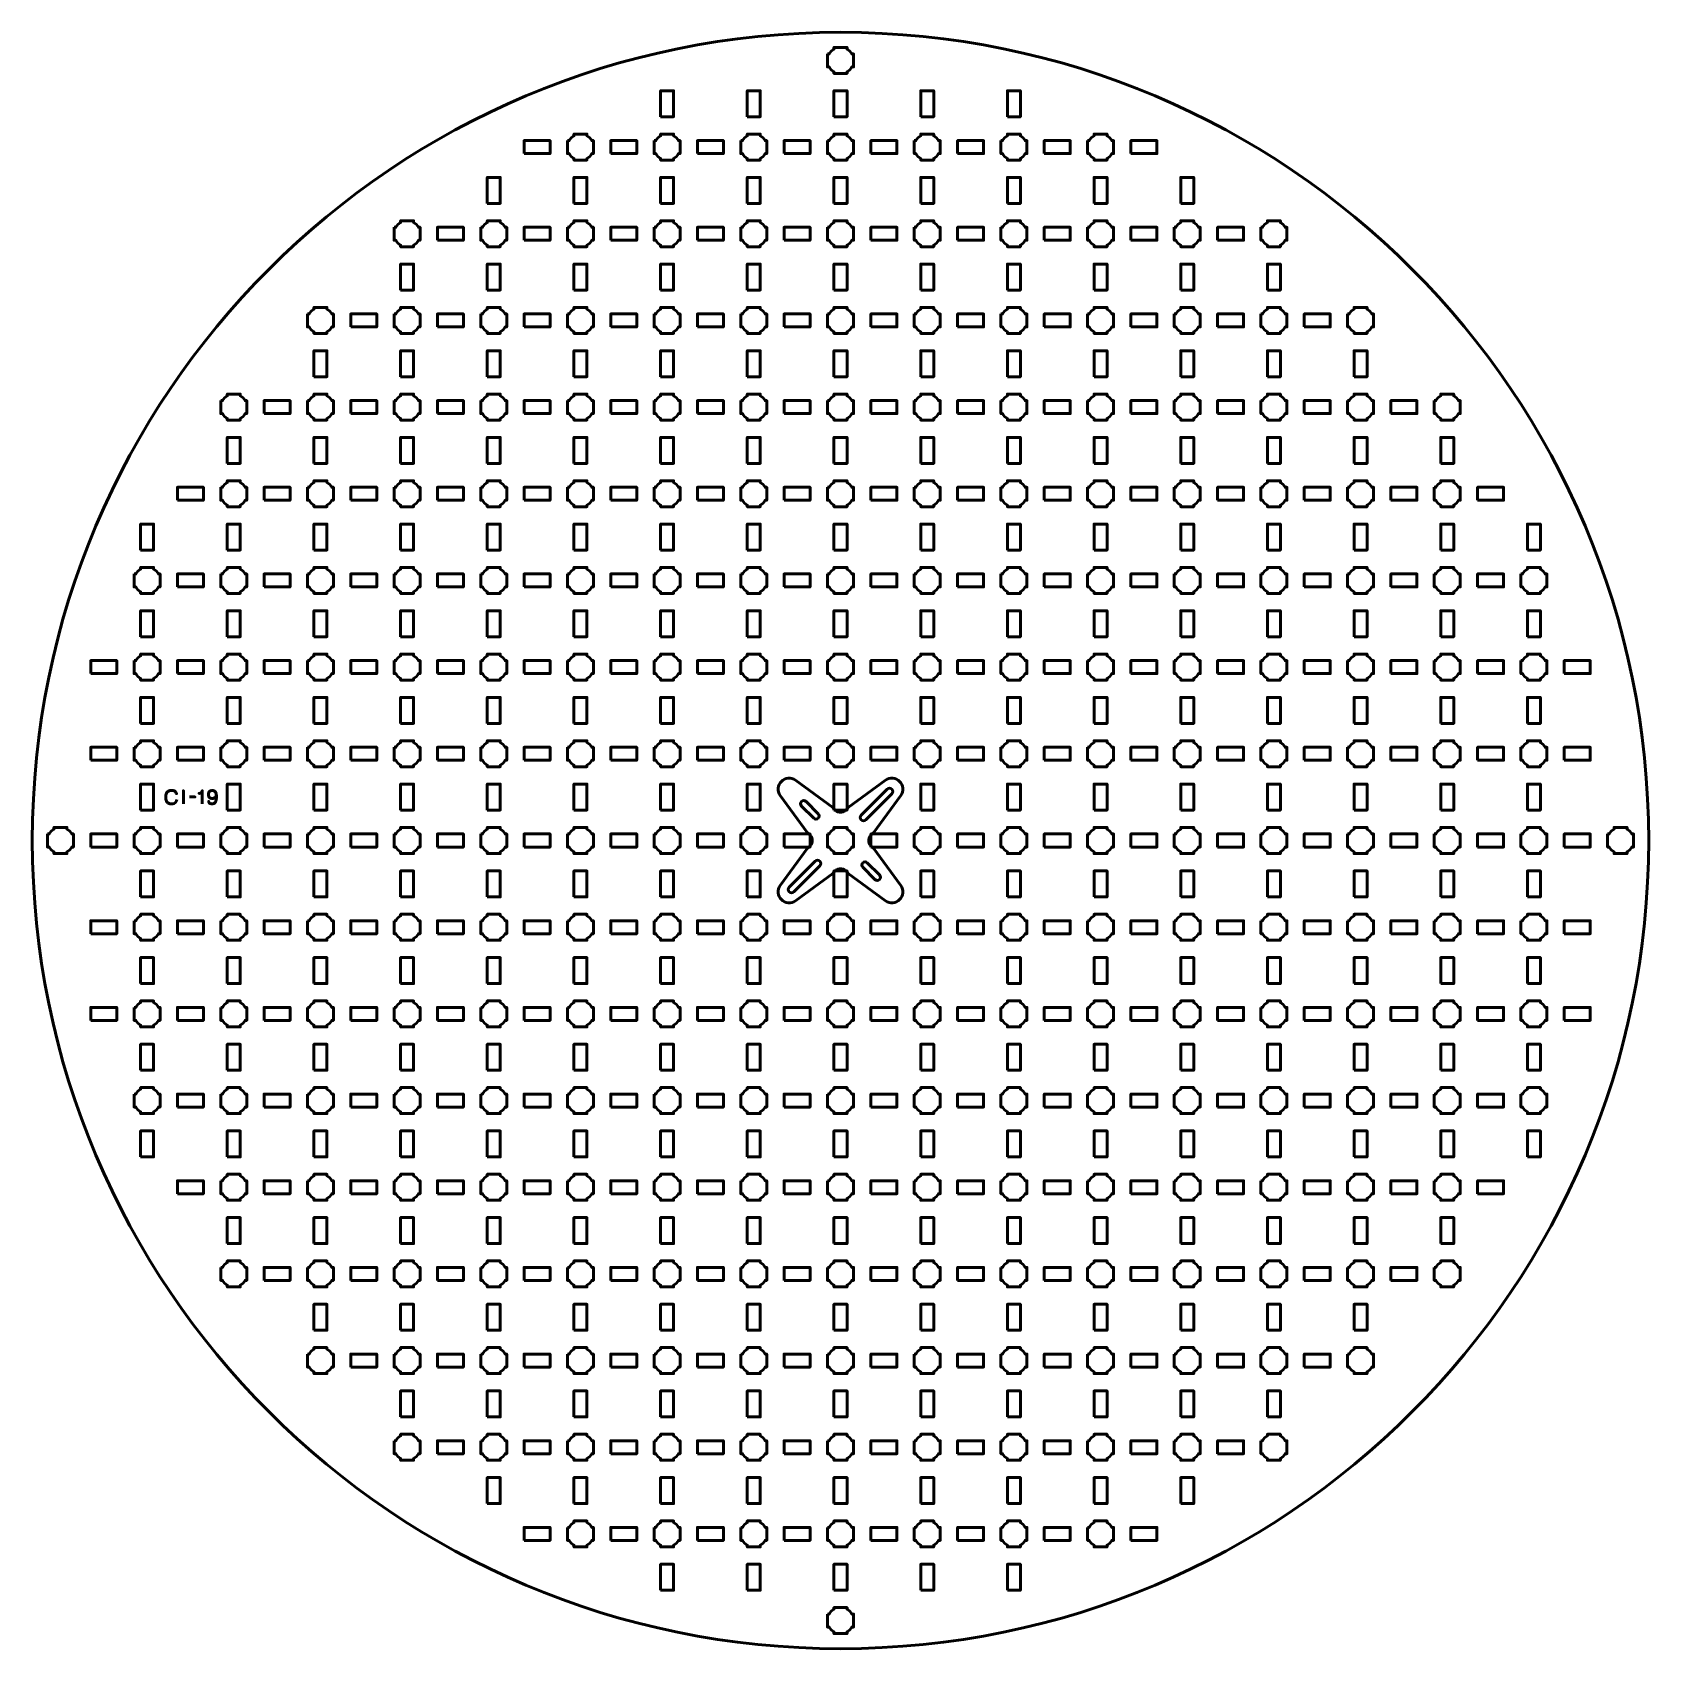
# Model space of a CAD drawing. Header units: centimetres. Extents: x -29.1 to 8.1, y -33.5 to 3.8.
import ezdxf

# ---------------------------------------------------------------- set-up
doc = ezdxf.new("R2010")
doc.units = ezdxf.units.CM
doc.header["$MEASUREMENT"] = 0
doc.layers.add('Layer 1', color=7, linetype='Continuous')

msp = doc.modelspace()

# ---------------------------------------------------------------- linework, layer by layer
at = {"layer": 'Layer 1', "lineweight": 53}
for points in [[(-14.65, 1.85), (-14.35, 1.85), (-14.35, 2.45), (-14.65, 2.45), (-14.65, 1.85)], [(-12.65, 1.85), (-12.35, 1.85), (-12.35, 2.45), (-12.65, 2.45), (-12.65, 1.85)], [(-10.65, 1.85), (-10.35, 1.85), (-10.35, 2.45), (-10.65, 2.45), (-10.65, 1.85)], [(-8.65, 1.85), (-8.35, 1.85), (-8.35, 2.45), (-8.65, 2.45), (-8.65, 1.85)], [(-6.65, 1.85), (-6.35, 1.85), (-6.35, 2.45), (-6.65, 2.45), (-6.65, 1.85)], [(-17.8, 1), (-17.2, 1), (-17.2, 1.3), (-17.8, 1.3), (-17.8, 1)], [(-15.8, 1), (-15.2, 1), (-15.2, 1.3), (-15.8, 1.3), (-15.8, 1)], [(-13.8, 1), (-13.2, 1), (-13.2, 1.3), (-13.8, 1.3), (-13.8, 1)], [(-11.8, 1), (-11.2, 1), (-11.2, 1.3), (-11.8, 1.3), (-11.8, 1)], [(-9.8, 1), (-9.2, 1), (-9.2, 1.3), (-9.8, 1.3), (-9.8, 1)], [(-7.8, 1), (-7.2, 1), (-7.2, 1.3), (-7.8, 1.3), (-7.8, 1)], [(-5.8, 1), (-5.2, 1), (-5.2, 1.3), (-5.8, 1.3), (-5.8, 1)], [(-3.8, 1), (-3.2, 1), (-3.2, 1.3), (-3.8, 1.3), (-3.8, 1)], [(-18.65, -0.15), (-18.35, -0.15), (-18.35, 0.45), (-18.65, 0.45), (-18.65, -0.15)], [(-16.65, -0.15), (-16.35, -0.15), (-16.35, 0.45), (-16.65, 0.45), (-16.65, -0.15)], [(-14.65, -0.15), (-14.35, -0.15), (-14.35, 0.45), (-14.65, 0.45), (-14.65, -0.15)], [(-12.65, -0.15), (-12.35, -0.15), (-12.35, 0.45), (-12.65, 0.45), (-12.65, -0.15)], [(-10.65, -0.15), (-10.35, -0.15), (-10.35, 0.45), (-10.65, 0.45), (-10.65, -0.15)], [(-8.65, -0.15), (-8.35, -0.15), (-8.35, 0.45), (-8.65, 0.45), (-8.65, -0.15)], [(-6.65, -0.15), (-6.35, -0.15), (-6.35, 0.45), (-6.65, 0.45), (-6.65, -0.15)], [(-4.65, -0.15), (-4.35, -0.15), (-4.35, 0.45), (-4.65, 0.45), (-4.65, -0.15)], [(-2.65, -0.15), (-2.35, -0.15), (-2.35, 0.45), (-2.65, 0.45), (-2.65, -0.15)], [(-19.8, -1), (-19.2, -1), (-19.2, -0.7), (-19.8, -0.7), (-19.8, -1)], [(-17.8, -1), (-17.2, -1), (-17.2, -0.7), (-17.8, -0.7), (-17.8, -1)], [(-15.8, -1), (-15.2, -1), (-15.2, -0.7), (-15.8, -0.7), (-15.8, -1)], [(-13.8, -1), (-13.2, -1), (-13.2, -0.7), (-13.8, -0.7), (-13.8, -1)], [(-11.8, -1), (-11.2, -1), (-11.2, -0.7), (-11.8, -0.7), (-11.8, -1)], [(-9.8, -1), (-9.2, -1), (-9.2, -0.7), (-9.8, -0.7), (-9.8, -1)], [(-7.8, -1), (-7.2, -1), (-7.2, -0.7), (-7.8, -0.7), (-7.8, -1)], [(-5.8, -1), (-5.2, -1), (-5.2, -0.7), (-5.8, -0.7), (-5.8, -1)], [(-3.8, -1), (-3.2, -1), (-3.2, -0.7), (-3.8, -0.7), (-3.8, -1)], [(-1.8, -1), (-1.2, -1), (-1.2, -0.7), (-1.8, -0.7), (-1.8, -1)], [(-20.65, -2.15), (-20.35, -2.15), (-20.35, -1.55), (-20.65, -1.55), (-20.65, -2.15)], [(-18.65, -2.15), (-18.35, -2.15), (-18.35, -1.55), (-18.65, -1.55), (-18.65, -2.15)], [(-16.65, -2.15), (-16.35, -2.15), (-16.35, -1.55), (-16.65, -1.55), (-16.65, -2.15)], [(-14.65, -2.15), (-14.35, -2.15), (-14.35, -1.55), (-14.65, -1.55), (-14.65, -2.15)], [(-12.65, -2.15), (-12.35, -2.15), (-12.35, -1.55), (-12.65, -1.55), (-12.65, -2.15)], [(-10.65, -2.15), (-10.35, -2.15), (-10.35, -1.55), (-10.65, -1.55), (-10.65, -2.15)], [(-8.65, -2.15), (-8.35, -2.15), (-8.35, -1.55), (-8.65, -1.55), (-8.65, -2.15)], [(-6.65, -2.15), (-6.35, -2.15), (-6.35, -1.55), (-6.65, -1.55), (-6.65, -2.15)], [(-4.65, -2.15), (-4.35, -2.15), (-4.35, -1.55), (-4.65, -1.55), (-4.65, -2.15)], [(-2.65, -2.15), (-2.35, -2.15), (-2.35, -1.55), (-2.65, -1.55), (-2.65, -2.15)], [(-0.65, -2.15), (-0.35, -2.15), (-0.35, -1.55), (-0.65, -1.55), (-0.65, -2.15)], [(-21.8, -3), (-21.2, -3), (-21.2, -2.7), (-21.8, -2.7), (-21.8, -3)], [(-19.8, -3), (-19.2, -3), (-19.2, -2.7), (-19.8, -2.7), (-19.8, -3)], [(-17.8, -3), (-17.2, -3), (-17.2, -2.7), (-17.8, -2.7), (-17.8, -3)], [(-15.8, -3), (-15.2, -3), (-15.2, -2.7), (-15.8, -2.7), (-15.8, -3)], [(-13.8, -3), (-13.2, -3), (-13.2, -2.7), (-13.8, -2.7), (-13.8, -3)], [(-11.8, -3), (-11.2, -3), (-11.2, -2.7), (-11.8, -2.7), (-11.8, -3)], [(-9.8, -3), (-9.2, -3), (-9.2, -2.7), (-9.8, -2.7), (-9.8, -3)], [(-7.8, -3), (-7.2, -3), (-7.2, -2.7), (-7.8, -2.7), (-7.8, -3)], [(-5.8, -3), (-5.2, -3), (-5.2, -2.7), (-5.8, -2.7), (-5.8, -3)], [(-3.8, -3), (-3.2, -3), (-3.2, -2.7), (-3.8, -2.7), (-3.8, -3)], [(-1.8, -3), (-1.2, -3), (-1.2, -2.7), (-1.8, -2.7), (-1.8, -3)], [(0.2, -3), (0.8, -3), (0.8, -2.7), (0.2, -2.7), (0.2, -3)], [(-22.65, -4.15), (-22.35, -4.15), (-22.35, -3.55), (-22.65, -3.55), (-22.65, -4.15)], [(-20.65, -4.15), (-20.35, -4.15), (-20.35, -3.55), (-20.65, -3.55), (-20.65, -4.15)], [(-18.65, -4.15), (-18.35, -4.15), (-18.35, -3.55), (-18.65, -3.55), (-18.65, -4.15)], [(-16.65, -4.15), (-16.35, -4.15), (-16.35, -3.55), (-16.65, -3.55), (-16.65, -4.15)], [(-14.65, -4.15), (-14.35, -4.15), (-14.35, -3.55), (-14.65, -3.55), (-14.65, -4.15)], [(-12.65, -4.15), (-12.35, -4.15), (-12.35, -3.55), (-12.65, -3.55), (-12.65, -4.15)], [(-10.65, -4.15), (-10.35, -4.15), (-10.35, -3.55), (-10.65, -3.55), (-10.65, -4.15)], [(-8.65, -4.15), (-8.35, -4.15), (-8.35, -3.55), (-8.65, -3.55), (-8.65, -4.15)], [(-6.65, -4.15), (-6.35, -4.15), (-6.35, -3.55), (-6.65, -3.55), (-6.65, -4.15)], [(-4.65, -4.15), (-4.35, -4.15), (-4.35, -3.55), (-4.65, -3.55), (-4.65, -4.15)], [(-2.65, -4.15), (-2.35, -4.15), (-2.35, -3.55), (-2.65, -3.55), (-2.65, -4.15)], [(-0.65, -4.15), (-0.35, -4.15), (-0.35, -3.55), (-0.65, -3.55), (-0.65, -4.15)], [(1.35, -4.15), (1.65, -4.15), (1.65, -3.55), (1.35, -3.55), (1.35, -4.15)], [(-23.8, -5), (-23.2, -5), (-23.2, -4.7), (-23.8, -4.7), (-23.8, -5)], [(-21.8, -5), (-21.2, -5), (-21.2, -4.7), (-21.8, -4.7), (-21.8, -5)], [(-19.8, -5), (-19.2, -5), (-19.2, -4.7), (-19.8, -4.7), (-19.8, -5)], [(-17.8, -5), (-17.2, -5), (-17.2, -4.7), (-17.8, -4.7), (-17.8, -5)], [(-15.8, -5), (-15.2, -5), (-15.2, -4.7), (-15.8, -4.7), (-15.8, -5)], [(-13.8, -5), (-13.2, -5), (-13.2, -4.7), (-13.8, -4.7), (-13.8, -5)], [(-11.8, -5), (-11.2, -5), (-11.2, -4.7), (-11.8, -4.7), (-11.8, -5)], [(-9.8, -5), (-9.2, -5), (-9.2, -4.7), (-9.8, -4.7), (-9.8, -5)], [(-7.8, -5), (-7.2, -5), (-7.2, -4.7), (-7.8, -4.7), (-7.8, -5)], [(-5.8, -5), (-5.2, -5), (-5.2, -4.7), (-5.8, -4.7), (-5.8, -5)], [(-3.8, -5), (-3.2, -5), (-3.2, -4.7), (-3.8, -4.7), (-3.8, -5)], [(-1.8, -5), (-1.2, -5), (-1.2, -4.7), (-1.8, -4.7), (-1.8, -5)], [(0.2, -5), (0.8, -5), (0.8, -4.7), (0.2, -4.7), (0.2, -5)], [(2.2, -5), (2.8, -5), (2.8, -4.7), (2.2, -4.7), (2.2, -5)], [(-24.65, -6.15), (-24.35, -6.15), (-24.35, -5.55), (-24.65, -5.55), (-24.65, -6.15)], [(-22.65, -6.15), (-22.35, -6.15), (-22.35, -5.55), (-22.65, -5.55), (-22.65, -6.15)], [(-20.65, -6.15), (-20.35, -6.15), (-20.35, -5.55), (-20.65, -5.55), (-20.65, -6.15)], [(-18.65, -6.15), (-18.35, -6.15), (-18.35, -5.55), (-18.65, -5.55), (-18.65, -6.15)], [(-16.65, -6.15), (-16.35, -6.15), (-16.35, -5.55), (-16.65, -5.55), (-16.65, -6.15)], [(-14.65, -6.15), (-14.35, -6.15), (-14.35, -5.55), (-14.65, -5.55), (-14.65, -6.15)], [(-12.65, -6.15), (-12.35, -6.15), (-12.35, -5.55), (-12.65, -5.55), (-12.65, -6.15)], [(-10.65, -6.15), (-10.35, -6.15), (-10.35, -5.55), (-10.65, -5.55), (-10.65, -6.15)], [(-8.65, -6.15), (-8.35, -6.15), (-8.35, -5.55), (-8.65, -5.55), (-8.65, -6.15)], [(-6.65, -6.15), (-6.35, -6.15), (-6.35, -5.55), (-6.65, -5.55), (-6.65, -6.15)], [(-4.65, -6.15), (-4.35, -6.15), (-4.35, -5.55), (-4.65, -5.55), (-4.65, -6.15)], [(-2.65, -6.15), (-2.35, -6.15), (-2.35, -5.55), (-2.65, -5.55), (-2.65, -6.15)], [(-0.65, -6.15), (-0.35, -6.15), (-0.35, -5.55), (-0.65, -5.55), (-0.65, -6.15)], [(1.35, -6.15), (1.65, -6.15), (1.65, -5.55), (1.35, -5.55), (1.35, -6.15)], [(3.35, -6.15), (3.65, -6.15), (3.65, -5.55), (3.35, -5.55), (3.35, -6.15)], [(-25.8, -7), (-25.2, -7), (-25.2, -6.7), (-25.8, -6.7), (-25.8, -7)], [(-23.8, -7), (-23.2, -7), (-23.2, -6.7), (-23.8, -6.7), (-23.8, -7)], [(-21.8, -7), (-21.2, -7), (-21.2, -6.7), (-21.8, -6.7), (-21.8, -7)], [(-19.8, -7), (-19.2, -7), (-19.2, -6.7), (-19.8, -6.7), (-19.8, -7)], [(-17.8, -7), (-17.2, -7), (-17.2, -6.7), (-17.8, -6.7), (-17.8, -7)], [(-15.8, -7), (-15.2, -7), (-15.2, -6.7), (-15.8, -6.7), (-15.8, -7)], [(-13.8, -7), (-13.2, -7), (-13.2, -6.7), (-13.8, -6.7), (-13.8, -7)], [(-11.8, -7), (-11.2, -7), (-11.2, -6.7), (-11.8, -6.7), (-11.8, -7)], [(-9.8, -7), (-9.2, -7), (-9.2, -6.7), (-9.8, -6.7), (-9.8, -7)], [(-7.8, -7), (-7.2, -7), (-7.2, -6.7), (-7.8, -6.7), (-7.8, -7)], [(-5.8, -7), (-5.2, -7), (-5.2, -6.7), (-5.8, -6.7), (-5.8, -7)], [(-3.8, -7), (-3.2, -7), (-3.2, -6.7), (-3.8, -6.7), (-3.8, -7)], [(-1.8, -7), (-1.2, -7), (-1.2, -6.7), (-1.8, -6.7), (-1.8, -7)], [(0.2, -7), (0.8, -7), (0.8, -6.7), (0.2, -6.7), (0.2, -7)], [(2.2, -7), (2.8, -7), (2.8, -6.7), (2.2, -6.7), (2.2, -7)], [(4.2, -7), (4.8, -7), (4.8, -6.7), (4.2, -6.7), (4.2, -7)], [(-26.65, -8.15), (-26.35, -8.15), (-26.35, -7.55), (-26.65, -7.55), (-26.65, -8.15)], [(-24.65, -8.15), (-24.35, -8.15), (-24.35, -7.55), (-24.65, -7.55), (-24.65, -8.15)], [(-22.65, -8.15), (-22.35, -8.15), (-22.35, -7.55), (-22.65, -7.55), (-22.65, -8.15)], [(-20.65, -8.15), (-20.35, -8.15), (-20.35, -7.55), (-20.65, -7.55), (-20.65, -8.15)], [(-18.65, -8.15), (-18.35, -8.15), (-18.35, -7.55), (-18.65, -7.55), (-18.65, -8.15)], [(-16.65, -8.15), (-16.35, -8.15), (-16.35, -7.55), (-16.65, -7.55), (-16.65, -8.15)], [(-14.65, -8.15), (-14.35, -8.15), (-14.35, -7.55), (-14.65, -7.55), (-14.65, -8.15)], [(-12.65, -8.15), (-12.35, -8.15), (-12.35, -7.55), (-12.65, -7.55), (-12.65, -8.15)], [(-10.65, -8.15), (-10.35, -8.15), (-10.35, -7.55), (-10.65, -7.55), (-10.65, -8.15)], [(-8.65, -8.15), (-8.35, -8.15), (-8.35, -7.55), (-8.65, -7.55), (-8.65, -8.15)], [(-6.65, -8.15), (-6.35, -8.15), (-6.35, -7.55), (-6.65, -7.55), (-6.65, -8.15)], [(-4.65, -8.15), (-4.35, -8.15), (-4.35, -7.55), (-4.65, -7.55), (-4.65, -8.15)], [(-2.65, -8.15), (-2.35, -8.15), (-2.35, -7.55), (-2.65, -7.55), (-2.65, -8.15)], [(-0.65, -8.15), (-0.35, -8.15), (-0.35, -7.55), (-0.65, -7.55), (-0.65, -8.15)], [(1.35, -8.15), (1.65, -8.15), (1.65, -7.55), (1.35, -7.55), (1.35, -8.15)], [(3.35, -8.15), (3.65, -8.15), (3.65, -7.55), (3.35, -7.55), (3.35, -8.15)], [(5.35, -8.15), (5.65, -8.15), (5.65, -7.55), (5.35, -7.55), (5.35, -8.15)], [(-25.8, -9), (-25.2, -9), (-25.2, -8.7), (-25.8, -8.7), (-25.8, -9)], [(-23.8, -9), (-23.2, -9), (-23.2, -8.7), (-23.8, -8.7), (-23.8, -9)], [(-21.8, -9), (-21.2, -9), (-21.2, -8.7), (-21.8, -8.7), (-21.8, -9)], [(-19.8, -9), (-19.2, -9), (-19.2, -8.7), (-19.8, -8.7), (-19.8, -9)], [(-17.8, -9), (-17.2, -9), (-17.2, -8.7), (-17.8, -8.7), (-17.8, -9)], [(-15.8, -9), (-15.2, -9), (-15.2, -8.7), (-15.8, -8.7), (-15.8, -9)], [(-13.8, -9), (-13.2, -9), (-13.2, -8.7), (-13.8, -8.7), (-13.8, -9)], [(-11.8, -9), (-11.2, -9), (-11.2, -8.7), (-11.8, -8.7), (-11.8, -9)], [(-9.8, -9), (-9.2, -9), (-9.2, -8.7), (-9.8, -8.7), (-9.8, -9)], [(-7.8, -9), (-7.2, -9), (-7.2, -8.7), (-7.8, -8.7), (-7.8, -9)], [(-5.8, -9), (-5.2, -9), (-5.2, -8.7), (-5.8, -8.7), (-5.8, -9)], [(-3.8, -9), (-3.2, -9), (-3.2, -8.7), (-3.8, -8.7), (-3.8, -9)], [(-1.8, -9), (-1.2, -9), (-1.2, -8.7), (-1.8, -8.7), (-1.8, -9)], [(0.2, -9), (0.8, -9), (0.8, -8.7), (0.2, -8.7), (0.2, -9)], [(2.2, -9), (2.8, -9), (2.8, -8.7), (2.2, -8.7), (2.2, -9)], [(4.2, -9), (4.8, -9), (4.8, -8.7), (4.2, -8.7), (4.2, -9)], [(-26.65, -10.15), (-26.35, -10.15), (-26.35, -9.55), (-26.65, -9.55), (-26.65, -10.15)], [(-24.65, -10.15), (-24.35, -10.15), (-24.35, -9.55), (-24.65, -9.55), (-24.65, -10.15)], [(-22.65, -10.15), (-22.35, -10.15), (-22.35, -9.55), (-22.65, -9.55), (-22.65, -10.15)], [(-20.65, -10.15), (-20.35, -10.15), (-20.35, -9.55), (-20.65, -9.55), (-20.65, -10.15)], [(-18.65, -10.15), (-18.35, -10.15), (-18.35, -9.55), (-18.65, -9.55), (-18.65, -10.15)], [(-16.65, -10.15), (-16.35, -10.15), (-16.35, -9.55), (-16.65, -9.55), (-16.65, -10.15)], [(-14.65, -10.15), (-14.35, -10.15), (-14.35, -9.55), (-14.65, -9.55), (-14.65, -10.15)], [(-12.65, -10.15), (-12.35, -10.15), (-12.35, -9.55), (-12.65, -9.55), (-12.65, -10.15)], [(-10.65, -10.15), (-10.35, -10.15), (-10.35, -9.55), (-10.65, -9.55), (-10.65, -10.15)], [(-8.65, -10.15), (-8.35, -10.15), (-8.35, -9.55), (-8.65, -9.55), (-8.65, -10.15)], [(-6.65, -10.15), (-6.35, -10.15), (-6.35, -9.55), (-6.65, -9.55), (-6.65, -10.15)], [(-4.65, -10.15), (-4.35, -10.15), (-4.35, -9.55), (-4.65, -9.55), (-4.65, -10.15)], [(-2.65, -10.15), (-2.35, -10.15), (-2.35, -9.55), (-2.65, -9.55), (-2.65, -10.15)], [(-0.65, -10.15), (-0.35, -10.15), (-0.35, -9.55), (-0.65, -9.55), (-0.65, -10.15)], [(1.35, -10.15), (1.65, -10.15), (1.65, -9.55), (1.35, -9.55), (1.35, -10.15)], [(3.35, -10.15), (3.65, -10.15), (3.65, -9.55), (3.35, -9.55), (3.35, -10.15)], [(5.35, -10.15), (5.65, -10.15), (5.65, -9.55), (5.35, -9.55), (5.35, -10.15)], [(-27.8, -11), (-27.2, -11), (-27.2, -10.7), (-27.8, -10.7), (-27.8, -11)], [(-25.8, -11), (-25.2, -11), (-25.2, -10.7), (-25.8, -10.7), (-25.8, -11)], [(-23.8, -11), (-23.2, -11), (-23.2, -10.7), (-23.8, -10.7), (-23.8, -11)], [(-21.8, -11), (-21.2, -11), (-21.2, -10.7), (-21.8, -10.7), (-21.8, -11)], [(-19.8, -11), (-19.2, -11), (-19.2, -10.7), (-19.8, -10.7), (-19.8, -11)], [(-17.8, -11), (-17.2, -11), (-17.2, -10.7), (-17.8, -10.7), (-17.8, -11)], [(-15.8, -11), (-15.2, -11), (-15.2, -10.7), (-15.8, -10.7), (-15.8, -11)], [(-13.8, -11), (-13.2, -11), (-13.2, -10.7), (-13.8, -10.7), (-13.8, -11)], [(-11.8, -11), (-11.2, -11), (-11.2, -10.7), (-11.8, -10.7), (-11.8, -11)], [(-9.8, -11), (-9.2, -11), (-9.2, -10.7), (-9.8, -10.7), (-9.8, -11)], [(-7.8, -11), (-7.2, -11), (-7.2, -10.7), (-7.8, -10.7), (-7.8, -11)], [(-5.8, -11), (-5.2, -11), (-5.2, -10.7), (-5.8, -10.7), (-5.8, -11)], [(-3.8, -11), (-3.2, -11), (-3.2, -10.7), (-3.8, -10.7), (-3.8, -11)], [(-1.8, -11), (-1.2, -11), (-1.2, -10.7), (-1.8, -10.7), (-1.8, -11)], [(0.2, -11), (0.8, -11), (0.8, -10.7), (0.2, -10.7), (0.2, -11)], [(2.2, -11), (2.8, -11), (2.8, -10.7), (2.2, -10.7), (2.2, -11)], [(4.2, -11), (4.8, -11), (4.8, -10.7), (4.2, -10.7), (4.2, -11)], [(6.2, -11), (6.8, -11), (6.8, -10.7), (6.2, -10.7), (6.2, -11)], [(-26.65, -12.15), (-26.35, -12.15), (-26.35, -11.55), (-26.65, -11.55), (-26.65, -12.15)], [(-24.65, -12.15), (-24.35, -12.15), (-24.35, -11.55), (-24.65, -11.55), (-24.65, -12.15)], [(-22.65, -12.15), (-22.35, -12.15), (-22.35, -11.55), (-22.65, -11.55), (-22.65, -12.15)], [(-20.65, -12.15), (-20.35, -12.15), (-20.35, -11.55), (-20.65, -11.55), (-20.65, -12.15)], [(-18.65, -12.15), (-18.35, -12.15), (-18.35, -11.55), (-18.65, -11.55), (-18.65, -12.15)], [(-16.65, -12.15), (-16.35, -12.15), (-16.35, -11.55), (-16.65, -11.55), (-16.65, -12.15)], [(-14.65, -12.15), (-14.35, -12.15), (-14.35, -11.55), (-14.65, -11.55), (-14.65, -12.15)], [(-12.65, -12.15), (-12.35, -12.15), (-12.35, -11.55), (-12.65, -11.55), (-12.65, -12.15)], [(-10.65, -12.15), (-10.35, -12.15), (-10.35, -11.55), (-10.65, -11.55), (-10.65, -12.15)], [(-8.65, -12.15), (-8.35, -12.15), (-8.35, -11.55), (-8.65, -11.55), (-8.65, -12.15)], [(-6.65, -12.15), (-6.35, -12.15), (-6.35, -11.55), (-6.65, -11.55), (-6.65, -12.15)], [(-4.65, -12.15), (-4.35, -12.15), (-4.35, -11.55), (-4.65, -11.55), (-4.65, -12.15)], [(-2.65, -12.15), (-2.35, -12.15), (-2.35, -11.55), (-2.65, -11.55), (-2.65, -12.15)], [(-0.65, -12.15), (-0.35, -12.15), (-0.35, -11.55), (-0.65, -11.55), (-0.65, -12.15)], [(1.35, -12.15), (1.65, -12.15), (1.65, -11.55), (1.35, -11.55), (1.35, -12.15)], [(3.35, -12.15), (3.65, -12.15), (3.65, -11.55), (3.35, -11.55), (3.35, -12.15)], [(5.35, -12.15), (5.65, -12.15), (5.65, -11.55), (5.35, -11.55), (5.35, -12.15)], [(-27.8, -13), (-27.2, -13), (-27.2, -12.7), (-27.8, -12.7), (-27.8, -13)], [(-25.8, -13), (-25.2, -13), (-25.2, -12.7), (-25.8, -12.7), (-25.8, -13)], [(-23.8, -13), (-23.2, -13), (-23.2, -12.7), (-23.8, -12.7), (-23.8, -13)], [(-21.8, -13), (-21.2, -13), (-21.2, -12.7), (-21.8, -12.7), (-21.8, -13)], [(-19.8, -13), (-19.2, -13), (-19.2, -12.7), (-19.8, -12.7), (-19.8, -13)], [(-17.8, -13), (-17.2, -13), (-17.2, -12.7), (-17.8, -12.7), (-17.8, -13)], [(-15.8, -13), (-15.2, -13), (-15.2, -12.7), (-15.8, -12.7), (-15.8, -13)], [(-13.8, -13), (-13.2, -13), (-13.2, -12.7), (-13.8, -12.7), (-13.8, -13)], [(-11.8, -13), (-11.2, -13), (-11.2, -12.7), (-11.8, -12.7), (-11.8, -13)], [(-9.8, -13), (-9.2, -13), (-9.2, -12.7), (-9.8, -12.7), (-9.8, -13)], [(-7.8, -13), (-7.2, -13), (-7.2, -12.7), (-7.8, -12.7), (-7.8, -13)], [(-5.8, -13), (-5.2, -13), (-5.2, -12.7), (-5.8, -12.7), (-5.8, -13)], [(-3.8, -13), (-3.2, -13), (-3.2, -12.7), (-3.8, -12.7), (-3.8, -13)], [(-1.8, -13), (-1.2, -13), (-1.2, -12.7), (-1.8, -12.7), (-1.8, -13)], [(0.2, -13), (0.8, -13), (0.8, -12.7), (0.2, -12.7), (0.2, -13)], [(2.2, -13), (2.8, -13), (2.8, -12.7), (2.2, -12.7), (2.2, -13)], [(4.2, -13), (4.8, -13), (4.8, -12.7), (4.2, -12.7), (4.2, -13)], [(6.2, -13), (6.8, -13), (6.8, -12.7), (6.2, -12.7), (6.2, -13)], [(-26.65, -14.15), (-26.35, -14.15), (-26.35, -13.55), (-26.65, -13.55), (-26.65, -14.15)], [(-24.65, -14.15), (-24.35, -14.15), (-24.35, -13.55), (-24.65, -13.55), (-24.65, -14.15)], [(-22.65, -14.15), (-22.35, -14.15), (-22.35, -13.55), (-22.65, -13.55), (-22.65, -14.15)], [(-20.65, -14.15), (-20.35, -14.15), (-20.35, -13.55), (-20.65, -13.55), (-20.65, -14.15)], [(-18.65, -14.15), (-18.35, -14.15), (-18.35, -13.55), (-18.65, -13.55), (-18.65, -14.15)], [(-16.65, -14.15), (-16.35, -14.15), (-16.35, -13.55), (-16.65, -13.55), (-16.65, -14.15)], [(-14.65, -14.15), (-14.35, -14.15), (-14.35, -13.55), (-14.65, -13.55), (-14.65, -14.15)], [(-12.65, -14.15), (-12.35, -14.15), (-12.35, -13.55), (-12.65, -13.55), (-12.65, -14.15)], [(-10.65, -14.15), (-10.35, -14.15), (-10.35, -13.55), (-10.65, -13.55), (-10.65, -14.15)], [(-8.65, -14.15), (-8.35, -14.15), (-8.35, -13.55), (-8.65, -13.55), (-8.65, -14.15)], [(-6.65, -14.15), (-6.35, -14.15), (-6.35, -13.55), (-6.65, -13.55), (-6.65, -14.15)], [(-4.65, -14.15), (-4.35, -14.15), (-4.35, -13.55), (-4.65, -13.55), (-4.65, -14.15)], [(-2.65, -14.15), (-2.35, -14.15), (-2.35, -13.55), (-2.65, -13.55), (-2.65, -14.15)], [(-0.65, -14.15), (-0.35, -14.15), (-0.35, -13.55), (-0.65, -13.55), (-0.65, -14.15)], [(1.35, -14.15), (1.65, -14.15), (1.65, -13.55), (1.35, -13.55), (1.35, -14.15)], [(3.35, -14.15), (3.65, -14.15), (3.65, -13.55), (3.35, -13.55), (3.35, -14.15)], [(5.35, -14.15), (5.65, -14.15), (5.65, -13.55), (5.35, -13.55), (5.35, -14.15)], [(-27.8, -15), (-27.2, -15), (-27.2, -14.7), (-27.8, -14.7), (-27.8, -15)], [(-25.8, -15), (-25.2, -15), (-25.2, -14.7), (-25.8, -14.7), (-25.8, -15)], [(-23.8, -15), (-23.2, -15), (-23.2, -14.7), (-23.8, -14.7), (-23.8, -15)], [(-21.8, -15), (-21.2, -15), (-21.2, -14.7), (-21.8, -14.7), (-21.8, -15)], [(-19.8, -15), (-19.2, -15), (-19.2, -14.7), (-19.8, -14.7), (-19.8, -15)], [(-17.8, -15), (-17.2, -15), (-17.2, -14.7), (-17.8, -14.7), (-17.8, -15)], [(-15.8, -15), (-15.2, -15), (-15.2, -14.7), (-15.8, -14.7), (-15.8, -15)], [(-13.8, -15), (-13.2, -15), (-13.2, -14.7), (-13.8, -14.7), (-13.8, -15)], [(-11.8, -15), (-11.2, -15), (-11.2, -14.7), (-11.8, -14.7), (-11.8, -15)], [(-9.8, -15), (-9.2, -15), (-9.2, -14.7), (-9.8, -14.7), (-9.8, -15)], [(-7.8, -15), (-7.2, -15), (-7.2, -14.7), (-7.8, -14.7), (-7.8, -15)], [(-5.8, -15), (-5.2, -15), (-5.2, -14.7), (-5.8, -14.7), (-5.8, -15)], [(-3.8, -15), (-3.2, -15), (-3.2, -14.7), (-3.8, -14.7), (-3.8, -15)], [(-1.8, -15), (-1.2, -15), (-1.2, -14.7), (-1.8, -14.7), (-1.8, -15)], [(0.2, -15), (0.8, -15), (0.8, -14.7), (0.2, -14.7), (0.2, -15)], [(2.2, -15), (2.8, -15), (2.8, -14.7), (2.2, -14.7), (2.2, -15)], [(4.2, -15), (4.8, -15), (4.8, -14.7), (4.2, -14.7), (4.2, -15)], [(6.2, -15), (6.8, -15), (6.8, -14.7), (6.2, -14.7), (6.2, -15)], [(-26.65, -16.15), (-26.35, -16.15), (-26.35, -15.55), (-26.65, -15.55), (-26.65, -16.15)], [(-24.65, -16.15), (-24.35, -16.15), (-24.35, -15.55), (-24.65, -15.55), (-24.65, -16.15)], [(-22.65, -16.15), (-22.35, -16.15), (-22.35, -15.55), (-22.65, -15.55), (-22.65, -16.15)], [(-20.65, -16.15), (-20.35, -16.15), (-20.35, -15.55), (-20.65, -15.55), (-20.65, -16.15)], [(-18.65, -16.15), (-18.35, -16.15), (-18.35, -15.55), (-18.65, -15.55), (-18.65, -16.15)], [(-16.65, -16.15), (-16.35, -16.15), (-16.35, -15.55), (-16.65, -15.55), (-16.65, -16.15)], [(-14.65, -16.15), (-14.35, -16.15), (-14.35, -15.55), (-14.65, -15.55), (-14.65, -16.15)], [(-12.65, -16.15), (-12.35, -16.15), (-12.35, -15.55), (-12.65, -15.55), (-12.65, -16.15)], [(-10.65, -16.15), (-10.35, -16.15), (-10.35, -15.55), (-10.65, -15.55), (-10.65, -16.15)], [(-8.65, -16.15), (-8.35, -16.15), (-8.35, -15.55), (-8.65, -15.55), (-8.65, -16.15)], [(-6.65, -16.15), (-6.35, -16.15), (-6.35, -15.55), (-6.65, -15.55), (-6.65, -16.15)], [(-4.65, -16.15), (-4.35, -16.15), (-4.35, -15.55), (-4.65, -15.55), (-4.65, -16.15)], [(-2.65, -16.15), (-2.35, -16.15), (-2.35, -15.55), (-2.65, -15.55), (-2.65, -16.15)], [(-0.65, -16.15), (-0.35, -16.15), (-0.35, -15.55), (-0.65, -15.55), (-0.65, -16.15)], [(1.35, -16.15), (1.65, -16.15), (1.65, -15.55), (1.35, -15.55), (1.35, -16.15)], [(3.35, -16.15), (3.65, -16.15), (3.65, -15.55), (3.35, -15.55), (3.35, -16.15)], [(5.35, -16.15), (5.65, -16.15), (5.65, -15.55), (5.35, -15.55), (5.35, -16.15)], [(-27.8, -17), (-27.2, -17), (-27.2, -16.7), (-27.8, -16.7), (-27.8, -17)], [(-25.8, -17), (-25.2, -17), (-25.2, -16.7), (-25.8, -16.7), (-25.8, -17)], [(-23.8, -17), (-23.2, -17), (-23.2, -16.7), (-23.8, -16.7), (-23.8, -17)], [(-21.8, -17), (-21.2, -17), (-21.2, -16.7), (-21.8, -16.7), (-21.8, -17)], [(-19.8, -17), (-19.2, -17), (-19.2, -16.7), (-19.8, -16.7), (-19.8, -17)], [(-17.8, -17), (-17.2, -17), (-17.2, -16.7), (-17.8, -16.7), (-17.8, -17)], [(-15.8, -17), (-15.2, -17), (-15.2, -16.7), (-15.8, -16.7), (-15.8, -17)], [(-13.8, -17), (-13.2, -17), (-13.2, -16.7), (-13.8, -16.7), (-13.8, -17)], [(-11.8, -17), (-11.2, -17), (-11.2, -16.7), (-11.8, -16.7), (-11.8, -17)], [(-9.8, -17), (-9.2, -17), (-9.2, -16.7), (-9.8, -16.7), (-9.8, -17)], [(-7.8, -17), (-7.2, -17), (-7.2, -16.7), (-7.8, -16.7), (-7.8, -17)], [(-5.8, -17), (-5.2, -17), (-5.2, -16.7), (-5.8, -16.7), (-5.8, -17)], [(-3.8, -17), (-3.2, -17), (-3.2, -16.7), (-3.8, -16.7), (-3.8, -17)], [(-1.8, -17), (-1.2, -17), (-1.2, -16.7), (-1.8, -16.7), (-1.8, -17)], [(0.2, -17), (0.8, -17), (0.8, -16.7), (0.2, -16.7), (0.2, -17)], [(2.2, -17), (2.8, -17), (2.8, -16.7), (2.2, -16.7), (2.2, -17)], [(4.2, -17), (4.8, -17), (4.8, -16.7), (4.2, -16.7), (4.2, -17)], [(6.2, -17), (6.8, -17), (6.8, -16.7), (6.2, -16.7), (6.2, -17)], [(-26.65, -18.15), (-26.35, -18.15), (-26.35, -17.55), (-26.65, -17.55), (-26.65, -18.15)], [(-24.65, -18.15), (-24.35, -18.15), (-24.35, -17.55), (-24.65, -17.55), (-24.65, -18.15)], [(-22.65, -18.15), (-22.35, -18.15), (-22.35, -17.55), (-22.65, -17.55), (-22.65, -18.15)], [(-20.65, -18.15), (-20.35, -18.15), (-20.35, -17.55), (-20.65, -17.55), (-20.65, -18.15)], [(-18.65, -18.15), (-18.35, -18.15), (-18.35, -17.55), (-18.65, -17.55), (-18.65, -18.15)], [(-16.65, -18.15), (-16.35, -18.15), (-16.35, -17.55), (-16.65, -17.55), (-16.65, -18.15)], [(-14.65, -18.15), (-14.35, -18.15), (-14.35, -17.55), (-14.65, -17.55), (-14.65, -18.15)], [(-12.65, -18.15), (-12.35, -18.15), (-12.35, -17.55), (-12.65, -17.55), (-12.65, -18.15)], [(-10.65, -18.15), (-10.35, -18.15), (-10.35, -17.55), (-10.65, -17.55), (-10.65, -18.15)], [(-8.65, -18.15), (-8.35, -18.15), (-8.35, -17.55), (-8.65, -17.55), (-8.65, -18.15)], [(-6.65, -18.15), (-6.35, -18.15), (-6.35, -17.55), (-6.65, -17.55), (-6.65, -18.15)], [(-4.65, -18.15), (-4.35, -18.15), (-4.35, -17.55), (-4.65, -17.55), (-4.65, -18.15)], [(-2.65, -18.15), (-2.35, -18.15), (-2.35, -17.55), (-2.65, -17.55), (-2.65, -18.15)], [(-0.65, -18.15), (-0.35, -18.15), (-0.35, -17.55), (-0.65, -17.55), (-0.65, -18.15)], [(1.35, -18.15), (1.65, -18.15), (1.65, -17.55), (1.35, -17.55), (1.35, -18.15)], [(3.35, -18.15), (3.65, -18.15), (3.65, -17.55), (3.35, -17.55), (3.35, -18.15)], [(5.35, -18.15), (5.65, -18.15), (5.65, -17.55), (5.35, -17.55), (5.35, -18.15)], [(-27.8, -19), (-27.2, -19), (-27.2, -18.7), (-27.8, -18.7), (-27.8, -19)], [(-25.8, -19), (-25.2, -19), (-25.2, -18.7), (-25.8, -18.7), (-25.8, -19)], [(-23.8, -19), (-23.2, -19), (-23.2, -18.7), (-23.8, -18.7), (-23.8, -19)], [(-21.8, -19), (-21.2, -19), (-21.2, -18.7), (-21.8, -18.7), (-21.8, -19)], [(-19.8, -19), (-19.2, -19), (-19.2, -18.7), (-19.8, -18.7), (-19.8, -19)], [(-17.8, -19), (-17.2, -19), (-17.2, -18.7), (-17.8, -18.7), (-17.8, -19)], [(-15.8, -19), (-15.2, -19), (-15.2, -18.7), (-15.8, -18.7), (-15.8, -19)], [(-13.8, -19), (-13.2, -19), (-13.2, -18.7), (-13.8, -18.7), (-13.8, -19)], [(-11.8, -19), (-11.2, -19), (-11.2, -18.7), (-11.8, -18.7), (-11.8, -19)], [(-9.8, -19), (-9.2, -19), (-9.2, -18.7), (-9.8, -18.7), (-9.8, -19)], [(-7.8, -19), (-7.2, -19), (-7.2, -18.7), (-7.8, -18.7), (-7.8, -19)], [(-5.8, -19), (-5.2, -19), (-5.2, -18.7), (-5.8, -18.7), (-5.8, -19)], [(-3.8, -19), (-3.2, -19), (-3.2, -18.7), (-3.8, -18.7), (-3.8, -19)], [(-1.8, -19), (-1.2, -19), (-1.2, -18.7), (-1.8, -18.7), (-1.8, -19)], [(0.2, -19), (0.8, -19), (0.8, -18.7), (0.2, -18.7), (0.2, -19)], [(2.2, -19), (2.8, -19), (2.8, -18.7), (2.2, -18.7), (2.2, -19)], [(4.2, -19), (4.8, -19), (4.8, -18.7), (4.2, -18.7), (4.2, -19)], [(6.2, -19), (6.8, -19), (6.8, -18.7), (6.2, -18.7), (6.2, -19)], [(-26.65, -20.15), (-26.35, -20.15), (-26.35, -19.55), (-26.65, -19.55), (-26.65, -20.15)], [(-24.65, -20.15), (-24.35, -20.15), (-24.35, -19.55), (-24.65, -19.55), (-24.65, -20.15)], [(-22.65, -20.15), (-22.35, -20.15), (-22.35, -19.55), (-22.65, -19.55), (-22.65, -20.15)], [(-20.65, -20.15), (-20.35, -20.15), (-20.35, -19.55), (-20.65, -19.55), (-20.65, -20.15)], [(-18.65, -20.15), (-18.35, -20.15), (-18.35, -19.55), (-18.65, -19.55), (-18.65, -20.15)], [(-16.65, -20.15), (-16.35, -20.15), (-16.35, -19.55), (-16.65, -19.55), (-16.65, -20.15)], [(-14.65, -20.15), (-14.35, -20.15), (-14.35, -19.55), (-14.65, -19.55), (-14.65, -20.15)], [(-12.65, -20.15), (-12.35, -20.15), (-12.35, -19.55), (-12.65, -19.55), (-12.65, -20.15)], [(-10.65, -20.15), (-10.35, -20.15), (-10.35, -19.55), (-10.65, -19.55), (-10.65, -20.15)], [(-8.65, -20.15), (-8.35, -20.15), (-8.35, -19.55), (-8.65, -19.55), (-8.65, -20.15)], [(-6.65, -20.15), (-6.35, -20.15), (-6.35, -19.55), (-6.65, -19.55), (-6.65, -20.15)], [(-4.65, -20.15), (-4.35, -20.15), (-4.35, -19.55), (-4.65, -19.55), (-4.65, -20.15)], [(-2.65, -20.15), (-2.35, -20.15), (-2.35, -19.55), (-2.65, -19.55), (-2.65, -20.15)], [(-0.65, -20.15), (-0.35, -20.15), (-0.35, -19.55), (-0.65, -19.55), (-0.65, -20.15)], [(1.35, -20.15), (1.65, -20.15), (1.65, -19.55), (1.35, -19.55), (1.35, -20.15)], [(3.35, -20.15), (3.65, -20.15), (3.65, -19.55), (3.35, -19.55), (3.35, -20.15)], [(5.35, -20.15), (5.65, -20.15), (5.65, -19.55), (5.35, -19.55), (5.35, -20.15)], [(-25.8, -21), (-25.2, -21), (-25.2, -20.7), (-25.8, -20.7), (-25.8, -21)], [(-23.8, -21), (-23.2, -21), (-23.2, -20.7), (-23.8, -20.7), (-23.8, -21)], [(-21.8, -21), (-21.2, -21), (-21.2, -20.7), (-21.8, -20.7), (-21.8, -21)], [(-19.8, -21), (-19.2, -21), (-19.2, -20.7), (-19.8, -20.7), (-19.8, -21)], [(-17.8, -21), (-17.2, -21), (-17.2, -20.7), (-17.8, -20.7), (-17.8, -21)], [(-15.8, -21), (-15.2, -21), (-15.2, -20.7), (-15.8, -20.7), (-15.8, -21)], [(-13.8, -21), (-13.2, -21), (-13.2, -20.7), (-13.8, -20.7), (-13.8, -21)], [(-11.8, -21), (-11.2, -21), (-11.2, -20.7), (-11.8, -20.7), (-11.8, -21)], [(-9.8, -21), (-9.2, -21), (-9.2, -20.7), (-9.8, -20.7), (-9.8, -21)], [(-7.8, -21), (-7.2, -21), (-7.2, -20.7), (-7.8, -20.7), (-7.8, -21)], [(-5.8, -21), (-5.2, -21), (-5.2, -20.7), (-5.8, -20.7), (-5.8, -21)], [(-3.8, -21), (-3.2, -21), (-3.2, -20.7), (-3.8, -20.7), (-3.8, -21)], [(-1.8, -21), (-1.2, -21), (-1.2, -20.7), (-1.8, -20.7), (-1.8, -21)], [(0.2, -21), (0.8, -21), (0.8, -20.7), (0.2, -20.7), (0.2, -21)], [(2.2, -21), (2.8, -21), (2.8, -20.7), (2.2, -20.7), (2.2, -21)], [(4.2, -21), (4.8, -21), (4.8, -20.7), (4.2, -20.7), (4.2, -21)], [(-26.65, -22.15), (-26.35, -22.15), (-26.35, -21.55), (-26.65, -21.55), (-26.65, -22.15)], [(-24.65, -22.15), (-24.35, -22.15), (-24.35, -21.55), (-24.65, -21.55), (-24.65, -22.15)], [(-22.65, -22.15), (-22.35, -22.15), (-22.35, -21.55), (-22.65, -21.55), (-22.65, -22.15)], [(-20.65, -22.15), (-20.35, -22.15), (-20.35, -21.55), (-20.65, -21.55), (-20.65, -22.15)], [(-18.65, -22.15), (-18.35, -22.15), (-18.35, -21.55), (-18.65, -21.55), (-18.65, -22.15)], [(-16.65, -22.15), (-16.35, -22.15), (-16.35, -21.55), (-16.65, -21.55), (-16.65, -22.15)], [(-14.65, -22.15), (-14.35, -22.15), (-14.35, -21.55), (-14.65, -21.55), (-14.65, -22.15)], [(-12.65, -22.15), (-12.35, -22.15), (-12.35, -21.55), (-12.65, -21.55), (-12.65, -22.15)], [(-10.65, -22.15), (-10.35, -22.15), (-10.35, -21.55), (-10.65, -21.55), (-10.65, -22.15)], [(-8.65, -22.15), (-8.35, -22.15), (-8.35, -21.55), (-8.65, -21.55), (-8.65, -22.15)], [(-6.65, -22.15), (-6.35, -22.15), (-6.35, -21.55), (-6.65, -21.55), (-6.65, -22.15)], [(-4.65, -22.15), (-4.35, -22.15), (-4.35, -21.55), (-4.65, -21.55), (-4.65, -22.15)], [(-2.65, -22.15), (-2.35, -22.15), (-2.35, -21.55), (-2.65, -21.55), (-2.65, -22.15)], [(-0.65, -22.15), (-0.35, -22.15), (-0.35, -21.55), (-0.65, -21.55), (-0.65, -22.15)], [(1.35, -22.15), (1.65, -22.15), (1.65, -21.55), (1.35, -21.55), (1.35, -22.15)], [(3.35, -22.15), (3.65, -22.15), (3.65, -21.55), (3.35, -21.55), (3.35, -22.15)], [(5.35, -22.15), (5.65, -22.15), (5.65, -21.55), (5.35, -21.55), (5.35, -22.15)], [(-25.8, -23), (-25.2, -23), (-25.2, -22.7), (-25.8, -22.7), (-25.8, -23)], [(-23.8, -23), (-23.2, -23), (-23.2, -22.7), (-23.8, -22.7), (-23.8, -23)], [(-21.8, -23), (-21.2, -23), (-21.2, -22.7), (-21.8, -22.7), (-21.8, -23)], [(-19.8, -23), (-19.2, -23), (-19.2, -22.7), (-19.8, -22.7), (-19.8, -23)], [(-17.8, -23), (-17.2, -23), (-17.2, -22.7), (-17.8, -22.7), (-17.8, -23)], [(-15.8, -23), (-15.2, -23), (-15.2, -22.7), (-15.8, -22.7), (-15.8, -23)], [(-13.8, -23), (-13.2, -23), (-13.2, -22.7), (-13.8, -22.7), (-13.8, -23)], [(-11.8, -23), (-11.2, -23), (-11.2, -22.7), (-11.8, -22.7), (-11.8, -23)], [(-9.8, -23), (-9.2, -23), (-9.2, -22.7), (-9.8, -22.7), (-9.8, -23)], [(-7.8, -23), (-7.2, -23), (-7.2, -22.7), (-7.8, -22.7), (-7.8, -23)], [(-5.8, -23), (-5.2, -23), (-5.2, -22.7), (-5.8, -22.7), (-5.8, -23)], [(-3.8, -23), (-3.2, -23), (-3.2, -22.7), (-3.8, -22.7), (-3.8, -23)], [(-1.8, -23), (-1.2, -23), (-1.2, -22.7), (-1.8, -22.7), (-1.8, -23)], [(0.2, -23), (0.8, -23), (0.8, -22.7), (0.2, -22.7), (0.2, -23)], [(2.2, -23), (2.8, -23), (2.8, -22.7), (2.2, -22.7), (2.2, -23)], [(4.2, -23), (4.8, -23), (4.8, -22.7), (4.2, -22.7), (4.2, -23)], [(-24.65, -24.15), (-24.35, -24.15), (-24.35, -23.55), (-24.65, -23.55), (-24.65, -24.15)], [(-22.65, -24.15), (-22.35, -24.15), (-22.35, -23.55), (-22.65, -23.55), (-22.65, -24.15)], [(-20.65, -24.15), (-20.35, -24.15), (-20.35, -23.55), (-20.65, -23.55), (-20.65, -24.15)], [(-18.65, -24.15), (-18.35, -24.15), (-18.35, -23.55), (-18.65, -23.55), (-18.65, -24.15)], [(-16.65, -24.15), (-16.35, -24.15), (-16.35, -23.55), (-16.65, -23.55), (-16.65, -24.15)], [(-14.65, -24.15), (-14.35, -24.15), (-14.35, -23.55), (-14.65, -23.55), (-14.65, -24.15)], [(-12.65, -24.15), (-12.35, -24.15), (-12.35, -23.55), (-12.65, -23.55), (-12.65, -24.15)], [(-10.65, -24.15), (-10.35, -24.15), (-10.35, -23.55), (-10.65, -23.55), (-10.65, -24.15)], [(-8.65, -24.15), (-8.35, -24.15), (-8.35, -23.55), (-8.65, -23.55), (-8.65, -24.15)], [(-6.65, -24.15), (-6.35, -24.15), (-6.35, -23.55), (-6.65, -23.55), (-6.65, -24.15)], [(-4.65, -24.15), (-4.35, -24.15), (-4.35, -23.55), (-4.65, -23.55), (-4.65, -24.15)], [(-2.65, -24.15), (-2.35, -24.15), (-2.35, -23.55), (-2.65, -23.55), (-2.65, -24.15)], [(-0.65, -24.15), (-0.35, -24.15), (-0.35, -23.55), (-0.65, -23.55), (-0.65, -24.15)], [(1.35, -24.15), (1.65, -24.15), (1.65, -23.55), (1.35, -23.55), (1.35, -24.15)], [(3.35, -24.15), (3.65, -24.15), (3.65, -23.55), (3.35, -23.55), (3.35, -24.15)], [(-23.8, -25), (-23.2, -25), (-23.2, -24.7), (-23.8, -24.7), (-23.8, -25)], [(-21.8, -25), (-21.2, -25), (-21.2, -24.7), (-21.8, -24.7), (-21.8, -25)], [(-19.8, -25), (-19.2, -25), (-19.2, -24.7), (-19.8, -24.7), (-19.8, -25)], [(-17.8, -25), (-17.2, -25), (-17.2, -24.7), (-17.8, -24.7), (-17.8, -25)], [(-15.8, -25), (-15.2, -25), (-15.2, -24.7), (-15.8, -24.7), (-15.8, -25)], [(-13.8, -25), (-13.2, -25), (-13.2, -24.7), (-13.8, -24.7), (-13.8, -25)], [(-11.8, -25), (-11.2, -25), (-11.2, -24.7), (-11.8, -24.7), (-11.8, -25)], [(-9.8, -25), (-9.2, -25), (-9.2, -24.7), (-9.8, -24.7), (-9.8, -25)], [(-7.8, -25), (-7.2, -25), (-7.2, -24.7), (-7.8, -24.7), (-7.8, -25)], [(-5.8, -25), (-5.2, -25), (-5.2, -24.7), (-5.8, -24.7), (-5.8, -25)], [(-3.8, -25), (-3.2, -25), (-3.2, -24.7), (-3.8, -24.7), (-3.8, -25)], [(-1.8, -25), (-1.2, -25), (-1.2, -24.7), (-1.8, -24.7), (-1.8, -25)], [(0.2, -25), (0.8, -25), (0.8, -24.7), (0.2, -24.7), (0.2, -25)], [(2.2, -25), (2.8, -25), (2.8, -24.7), (2.2, -24.7), (2.2, -25)], [(-22.65, -26.15), (-22.35, -26.15), (-22.35, -25.55), (-22.65, -25.55), (-22.65, -26.15)], [(-20.65, -26.15), (-20.35, -26.15), (-20.35, -25.55), (-20.65, -25.55), (-20.65, -26.15)], [(-18.65, -26.15), (-18.35, -26.15), (-18.35, -25.55), (-18.65, -25.55), (-18.65, -26.15)], [(-16.65, -26.15), (-16.35, -26.15), (-16.35, -25.55), (-16.65, -25.55), (-16.65, -26.15)], [(-14.65, -26.15), (-14.35, -26.15), (-14.35, -25.55), (-14.65, -25.55), (-14.65, -26.15)], [(-12.65, -26.15), (-12.35, -26.15), (-12.35, -25.55), (-12.65, -25.55), (-12.65, -26.15)], [(-10.65, -26.15), (-10.35, -26.15), (-10.35, -25.55), (-10.65, -25.55), (-10.65, -26.15)], [(-8.65, -26.15), (-8.35, -26.15), (-8.35, -25.55), (-8.65, -25.55), (-8.65, -26.15)], [(-6.65, -26.15), (-6.35, -26.15), (-6.35, -25.55), (-6.65, -25.55), (-6.65, -26.15)], [(-4.65, -26.15), (-4.35, -26.15), (-4.35, -25.55), (-4.65, -25.55), (-4.65, -26.15)], [(-2.65, -26.15), (-2.35, -26.15), (-2.35, -25.55), (-2.65, -25.55), (-2.65, -26.15)], [(-0.65, -26.15), (-0.35, -26.15), (-0.35, -25.55), (-0.65, -25.55), (-0.65, -26.15)], [(1.35, -26.15), (1.65, -26.15), (1.65, -25.55), (1.35, -25.55), (1.35, -26.15)], [(-21.8, -27), (-21.2, -27), (-21.2, -26.7), (-21.8, -26.7), (-21.8, -27)], [(-19.8, -27), (-19.2, -27), (-19.2, -26.7), (-19.8, -26.7), (-19.8, -27)], [(-17.8, -27), (-17.2, -27), (-17.2, -26.7), (-17.8, -26.7), (-17.8, -27)], [(-15.8, -27), (-15.2, -27), (-15.2, -26.7), (-15.8, -26.7), (-15.8, -27)], [(-13.8, -27), (-13.2, -27), (-13.2, -26.7), (-13.8, -26.7), (-13.8, -27)], [(-11.8, -27), (-11.2, -27), (-11.2, -26.7), (-11.8, -26.7), (-11.8, -27)], [(-9.8, -27), (-9.2, -27), (-9.2, -26.7), (-9.8, -26.7), (-9.8, -27)], [(-7.8, -27), (-7.2, -27), (-7.2, -26.7), (-7.8, -26.7), (-7.8, -27)], [(-5.8, -27), (-5.2, -27), (-5.2, -26.7), (-5.8, -26.7), (-5.8, -27)], [(-3.8, -27), (-3.2, -27), (-3.2, -26.7), (-3.8, -26.7), (-3.8, -27)], [(-1.8, -27), (-1.2, -27), (-1.2, -26.7), (-1.8, -26.7), (-1.8, -27)], [(0.2, -27), (0.8, -27), (0.8, -26.7), (0.2, -26.7), (0.2, -27)], [(-20.65, -28.15), (-20.35, -28.15), (-20.35, -27.55), (-20.65, -27.55), (-20.65, -28.15)], [(-18.65, -28.15), (-18.35, -28.15), (-18.35, -27.55), (-18.65, -27.55), (-18.65, -28.15)], [(-16.65, -28.15), (-16.35, -28.15), (-16.35, -27.55), (-16.65, -27.55), (-16.65, -28.15)], [(-14.65, -28.15), (-14.35, -28.15), (-14.35, -27.55), (-14.65, -27.55), (-14.65, -28.15)], [(-12.65, -28.15), (-12.35, -28.15), (-12.35, -27.55), (-12.65, -27.55), (-12.65, -28.15)], [(-10.65, -28.15), (-10.35, -28.15), (-10.35, -27.55), (-10.65, -27.55), (-10.65, -28.15)], [(-8.65, -28.15), (-8.35, -28.15), (-8.35, -27.55), (-8.65, -27.55), (-8.65, -28.15)], [(-6.65, -28.15), (-6.35, -28.15), (-6.35, -27.55), (-6.65, -27.55), (-6.65, -28.15)], [(-4.65, -28.15), (-4.35, -28.15), (-4.35, -27.55), (-4.65, -27.55), (-4.65, -28.15)], [(-2.65, -28.15), (-2.35, -28.15), (-2.35, -27.55), (-2.65, -27.55), (-2.65, -28.15)], [(-0.65, -28.15), (-0.35, -28.15), (-0.35, -27.55), (-0.65, -27.55), (-0.65, -28.15)], [(-19.8, -29), (-19.2, -29), (-19.2, -28.7), (-19.8, -28.7), (-19.8, -29)], [(-17.8, -29), (-17.2, -29), (-17.2, -28.7), (-17.8, -28.7), (-17.8, -29)], [(-15.8, -29), (-15.2, -29), (-15.2, -28.7), (-15.8, -28.7), (-15.8, -29)], [(-13.8, -29), (-13.2, -29), (-13.2, -28.7), (-13.8, -28.7), (-13.8, -29)], [(-11.8, -29), (-11.2, -29), (-11.2, -28.7), (-11.8, -28.7), (-11.8, -29)], [(-9.8, -29), (-9.2, -29), (-9.2, -28.7), (-9.8, -28.7), (-9.8, -29)], [(-7.8, -29), (-7.2, -29), (-7.2, -28.7), (-7.8, -28.7), (-7.8, -29)], [(-5.8, -29), (-5.2, -29), (-5.2, -28.7), (-5.8, -28.7), (-5.8, -29)], [(-3.8, -29), (-3.2, -29), (-3.2, -28.7), (-3.8, -28.7), (-3.8, -29)], [(-1.8, -29), (-1.2, -29), (-1.2, -28.7), (-1.8, -28.7), (-1.8, -29)], [(-18.65, -30.15), (-18.35, -30.15), (-18.35, -29.55), (-18.65, -29.55), (-18.65, -30.15)], [(-16.65, -30.15), (-16.35, -30.15), (-16.35, -29.55), (-16.65, -29.55), (-16.65, -30.15)], [(-14.65, -30.15), (-14.35, -30.15), (-14.35, -29.55), (-14.65, -29.55), (-14.65, -30.15)], [(-12.65, -30.15), (-12.35, -30.15), (-12.35, -29.55), (-12.65, -29.55), (-12.65, -30.15)], [(-10.65, -30.15), (-10.35, -30.15), (-10.35, -29.55), (-10.65, -29.55), (-10.65, -30.15)], [(-8.65, -30.15), (-8.35, -30.15), (-8.35, -29.55), (-8.65, -29.55), (-8.65, -30.15)], [(-6.65, -30.15), (-6.35, -30.15), (-6.35, -29.55), (-6.65, -29.55), (-6.65, -30.15)], [(-4.65, -30.15), (-4.35, -30.15), (-4.35, -29.55), (-4.65, -29.55), (-4.65, -30.15)], [(-2.65, -30.15), (-2.35, -30.15), (-2.35, -29.55), (-2.65, -29.55), (-2.65, -30.15)], [(-17.8, -31), (-17.2, -31), (-17.2, -30.7), (-17.8, -30.7), (-17.8, -31)], [(-15.8, -31), (-15.2, -31), (-15.2, -30.7), (-15.8, -30.7), (-15.8, -31)], [(-13.8, -31), (-13.2, -31), (-13.2, -30.7), (-13.8, -30.7), (-13.8, -31)], [(-11.8, -31), (-11.2, -31), (-11.2, -30.7), (-11.8, -30.7), (-11.8, -31)], [(-9.8, -31), (-9.2, -31), (-9.2, -30.7), (-9.8, -30.7), (-9.8, -31)], [(-7.8, -31), (-7.2, -31), (-7.2, -30.7), (-7.8, -30.7), (-7.8, -31)], [(-5.8, -31), (-5.2, -31), (-5.2, -30.7), (-5.8, -30.7), (-5.8, -31)], [(-3.8, -31), (-3.2, -31), (-3.2, -30.7), (-3.8, -30.7), (-3.8, -31)], [(-14.65, -32.15), (-14.35, -32.15), (-14.35, -31.55), (-14.65, -31.55), (-14.65, -32.15)], [(-12.65, -32.15), (-12.35, -32.15), (-12.35, -31.55), (-12.65, -31.55), (-12.65, -32.15)], [(-10.65, -32.15), (-10.35, -32.15), (-10.35, -31.55), (-10.65, -31.55), (-10.65, -32.15)], [(-8.65, -32.15), (-8.35, -32.15), (-8.35, -31.55), (-8.65, -31.55), (-8.65, -32.15)], [(-6.65, -32.15), (-6.35, -32.15), (-6.35, -31.55), (-6.65, -31.55), (-6.65, -32.15)]]:
    msp.add_lwpolyline(points, close=True, dxfattribs=at)
at = {"layer": 'Layer 1', "color": 250, "lineweight": 53}
msp.add_ellipse((-10.5, -14.85), major_axis=(0, 18.65), ratio=1, dxfattribs=at)
at = {"layer": 'Layer 1', "lineweight": 53}
for points, knots in [([(-10.8, 3.3), (-10.8, 3.3), (-10.75985, 3.3), (-10.75985, 3.3), (-10.75985, 3.3), (-10.7335, 3.34553), (-10.69553, 3.3835), (-10.65, 3.40985), (-10.65, 3.40985), (-10.65, 3.40985), (-10.65, 3.45), (-10.65, 3.45), (-10.65, 3.45), (-10.65, 3.45), (-10.5, 3.45), (-10.5, 3.45), (-10.5, 3.45), (-10.5, 3.45), (-10.35, 3.45), (-10.35, 3.45), (-10.35, 3.45), (-10.35, 3.45), (-10.35, 3.40985), (-10.35, 3.40985), (-10.35, 3.40985), (-10.30447, 3.3835), (-10.2665, 3.34553), (-10.24015, 3.3), (-10.24015, 3.3), (-10.24015, 3.3), (-10.2, 3.3), (-10.2, 3.3), (-10.2, 3.3), (-10.2, 3.3), (-10.2, 3.15), (-10.2, 3.15), (-10.2, 3.15), (-10.2, 3.15), (-10.2, 3), (-10.2, 3), (-10.2, 3), (-10.2, 3), (-10.24015, 3), (-10.24015, 3), (-10.24015, 3), (-10.2665, 2.95447), (-10.30447, 2.9165), (-10.35, 2.89015), (-10.35, 2.89015), (-10.35, 2.89015), (-10.35, 2.85), (-10.35, 2.85), (-10.35, 2.85), (-10.35, 2.85), (-10.5, 2.85), (-10.5, 2.85), (-10.5, 2.85), (-10.5, 2.85), (-10.65, 2.85), (-10.65, 2.85), (-10.65, 2.85), (-10.65, 2.85), (-10.65, 2.89015), (-10.65, 2.89015), (-10.65, 2.89015), (-10.69553, 2.9165), (-10.7335, 2.95447), (-10.75985, 3), (-10.75985, 3), (-10.75985, 3), (-10.8, 3), (-10.8, 3), (-10.8, 3), (-10.8, 3), (-10.8, 3.15), (-10.8, 3.15), (-10.8, 3.15), (-10.8, 3.15), (-10.8, 3.3), (-10.8, 3.3)], [0, 0, 0, 0, 0.05, 0.05, 0.05, 0.05, 0.1, 0.1, 0.1, 0.1, 0.15, 0.15, 0.15, 0.15, 0.2, 0.2, 0.2, 0.2, 0.25, 0.25, 0.25, 0.25, 0.3, 0.3, 0.3, 0.3, 0.35, 0.35, 0.35, 0.35, 0.4, 0.4, 0.4, 0.4, 0.45, 0.45, 0.45, 0.45, 0.5, 0.5, 0.5, 0.5, 0.55, 0.55, 0.55, 0.55, 0.6, 0.6, 0.6, 0.6, 0.65, 0.65, 0.65, 0.65, 0.7, 0.7, 0.7, 0.7, 0.75, 0.75, 0.75, 0.75, 0.8, 0.8, 0.8, 0.8, 0.85, 0.85, 0.85, 0.85, 0.9, 0.9, 0.9, 0.9, 0.95, 0.95, 0.95, 0.95, 1, 1, 1, 1]), ([(-16.8, 1.3), (-16.8, 1.3), (-16.75985, 1.3), (-16.75985, 1.3), (-16.75985, 1.3), (-16.7335, 1.34553), (-16.69553, 1.3835), (-16.65, 1.40985), (-16.65, 1.40985), (-16.65, 1.40985), (-16.65, 1.45), (-16.65, 1.45), (-16.65, 1.45), (-16.65, 1.45), (-16.5, 1.45), (-16.5, 1.45), (-16.5, 1.45), (-16.5, 1.45), (-16.35, 1.45), (-16.35, 1.45), (-16.35, 1.45), (-16.35, 1.45), (-16.35, 1.40985), (-16.35, 1.40985), (-16.35, 1.40985), (-16.30447, 1.3835), (-16.2665, 1.34553), (-16.24015, 1.3), (-16.24015, 1.3), (-16.24015, 1.3), (-16.2, 1.3), (-16.2, 1.3), (-16.2, 1.3), (-16.2, 1.3), (-16.2, 1.15), (-16.2, 1.15), (-16.2, 1.15), (-16.2, 1.15), (-16.2, 1), (-16.2, 1), (-16.2, 1), (-16.2, 1), (-16.24015, 1), (-16.24015, 1), (-16.24015, 1), (-16.2665, 0.95447), (-16.30447, 0.9165), (-16.35, 0.89015), (-16.35, 0.89015), (-16.35, 0.89015), (-16.35, 0.85), (-16.35, 0.85), (-16.35, 0.85), (-16.35, 0.85), (-16.5, 0.85), (-16.5, 0.85), (-16.5, 0.85), (-16.5, 0.85), (-16.65, 0.85), (-16.65, 0.85), (-16.65, 0.85), (-16.65, 0.85), (-16.65, 0.89015), (-16.65, 0.89015), (-16.65, 0.89015), (-16.69553, 0.9165), (-16.7335, 0.95447), (-16.75985, 1), (-16.75985, 1), (-16.75985, 1), (-16.8, 1), (-16.8, 1), (-16.8, 1), (-16.8, 1), (-16.8, 1.15), (-16.8, 1.15), (-16.8, 1.15), (-16.8, 1.15), (-16.8, 1.3), (-16.8, 1.3)], [0, 0, 0, 0, 0.05, 0.05, 0.05, 0.05, 0.1, 0.1, 0.1, 0.1, 0.15, 0.15, 0.15, 0.15, 0.2, 0.2, 0.2, 0.2, 0.25, 0.25, 0.25, 0.25, 0.3, 0.3, 0.3, 0.3, 0.35, 0.35, 0.35, 0.35, 0.4, 0.4, 0.4, 0.4, 0.45, 0.45, 0.45, 0.45, 0.5, 0.5, 0.5, 0.5, 0.55, 0.55, 0.55, 0.55, 0.6, 0.6, 0.6, 0.6, 0.65, 0.65, 0.65, 0.65, 0.7, 0.7, 0.7, 0.7, 0.75, 0.75, 0.75, 0.75, 0.8, 0.8, 0.8, 0.8, 0.85, 0.85, 0.85, 0.85, 0.9, 0.9, 0.9, 0.9, 0.95, 0.95, 0.95, 0.95, 1, 1, 1, 1]), ([(-14.8, 1.3), (-14.8, 1.3), (-14.75985, 1.3), (-14.75985, 1.3), (-14.75985, 1.3), (-14.7335, 1.34553), (-14.69553, 1.3835), (-14.65, 1.40985), (-14.65, 1.40985), (-14.65, 1.40985), (-14.65, 1.45), (-14.65, 1.45), (-14.65, 1.45), (-14.65, 1.45), (-14.5, 1.45), (-14.5, 1.45), (-14.5, 1.45), (-14.5, 1.45), (-14.35, 1.45), (-14.35, 1.45), (-14.35, 1.45), (-14.35, 1.45), (-14.35, 1.40985), (-14.35, 1.40985), (-14.35, 1.40985), (-14.30447, 1.3835), (-14.2665, 1.34553), (-14.24015, 1.3), (-14.24015, 1.3), (-14.24015, 1.3), (-14.2, 1.3), (-14.2, 1.3), (-14.2, 1.3), (-14.2, 1.3), (-14.2, 1.15), (-14.2, 1.15), (-14.2, 1.15), (-14.2, 1.15), (-14.2, 1), (-14.2, 1), (-14.2, 1), (-14.2, 1), (-14.24015, 1), (-14.24015, 1), (-14.24015, 1), (-14.2665, 0.95447), (-14.30447, 0.9165), (-14.35, 0.89015), (-14.35, 0.89015), (-14.35, 0.89015), (-14.35, 0.85), (-14.35, 0.85), (-14.35, 0.85), (-14.35, 0.85), (-14.5, 0.85), (-14.5, 0.85), (-14.5, 0.85), (-14.5, 0.85), (-14.65, 0.85), (-14.65, 0.85), (-14.65, 0.85), (-14.65, 0.85), (-14.65, 0.89015), (-14.65, 0.89015), (-14.65, 0.89015), (-14.69553, 0.9165), (-14.7335, 0.95447), (-14.75985, 1), (-14.75985, 1), (-14.75985, 1), (-14.8, 1), (-14.8, 1), (-14.8, 1), (-14.8, 1), (-14.8, 1.15), (-14.8, 1.15), (-14.8, 1.15), (-14.8, 1.15), (-14.8, 1.3), (-14.8, 1.3)], [0, 0, 0, 0, 0.05, 0.05, 0.05, 0.05, 0.1, 0.1, 0.1, 0.1, 0.15, 0.15, 0.15, 0.15, 0.2, 0.2, 0.2, 0.2, 0.25, 0.25, 0.25, 0.25, 0.3, 0.3, 0.3, 0.3, 0.35, 0.35, 0.35, 0.35, 0.4, 0.4, 0.4, 0.4, 0.45, 0.45, 0.45, 0.45, 0.5, 0.5, 0.5, 0.5, 0.55, 0.55, 0.55, 0.55, 0.6, 0.6, 0.6, 0.6, 0.65, 0.65, 0.65, 0.65, 0.7, 0.7, 0.7, 0.7, 0.75, 0.75, 0.75, 0.75, 0.8, 0.8, 0.8, 0.8, 0.85, 0.85, 0.85, 0.85, 0.9, 0.9, 0.9, 0.9, 0.95, 0.95, 0.95, 0.95, 1, 1, 1, 1]), ([(-12.8, 1.3), (-12.8, 1.3), (-12.75985, 1.3), (-12.75985, 1.3), (-12.75985, 1.3), (-12.7335, 1.34553), (-12.69553, 1.3835), (-12.65, 1.40985), (-12.65, 1.40985), (-12.65, 1.40985), (-12.65, 1.45), (-12.65, 1.45), (-12.65, 1.45), (-12.65, 1.45), (-12.5, 1.45), (-12.5, 1.45), (-12.5, 1.45), (-12.5, 1.45), (-12.35, 1.45), (-12.35, 1.45), (-12.35, 1.45), (-12.35, 1.45), (-12.35, 1.40985), (-12.35, 1.40985), (-12.35, 1.40985), (-12.30447, 1.3835), (-12.2665, 1.34553), (-12.24015, 1.3), (-12.24015, 1.3), (-12.24015, 1.3), (-12.2, 1.3), (-12.2, 1.3), (-12.2, 1.3), (-12.2, 1.3), (-12.2, 1.15), (-12.2, 1.15), (-12.2, 1.15), (-12.2, 1.15), (-12.2, 1), (-12.2, 1), (-12.2, 1), (-12.2, 1), (-12.24015, 1), (-12.24015, 1), (-12.24015, 1), (-12.2665, 0.95447), (-12.30447, 0.9165), (-12.35, 0.89015), (-12.35, 0.89015), (-12.35, 0.89015), (-12.35, 0.85), (-12.35, 0.85), (-12.35, 0.85), (-12.35, 0.85), (-12.5, 0.85), (-12.5, 0.85), (-12.5, 0.85), (-12.5, 0.85), (-12.65, 0.85), (-12.65, 0.85), (-12.65, 0.85), (-12.65, 0.85), (-12.65, 0.89015), (-12.65, 0.89015), (-12.65, 0.89015), (-12.69553, 0.9165), (-12.7335, 0.95447), (-12.75985, 1), (-12.75985, 1), (-12.75985, 1), (-12.8, 1), (-12.8, 1), (-12.8, 1), (-12.8, 1), (-12.8, 1.15), (-12.8, 1.15), (-12.8, 1.15), (-12.8, 1.15), (-12.8, 1.3), (-12.8, 1.3)], [0, 0, 0, 0, 0.05, 0.05, 0.05, 0.05, 0.1, 0.1, 0.1, 0.1, 0.15, 0.15, 0.15, 0.15, 0.2, 0.2, 0.2, 0.2, 0.25, 0.25, 0.25, 0.25, 0.3, 0.3, 0.3, 0.3, 0.35, 0.35, 0.35, 0.35, 0.4, 0.4, 0.4, 0.4, 0.45, 0.45, 0.45, 0.45, 0.5, 0.5, 0.5, 0.5, 0.55, 0.55, 0.55, 0.55, 0.6, 0.6, 0.6, 0.6, 0.65, 0.65, 0.65, 0.65, 0.7, 0.7, 0.7, 0.7, 0.75, 0.75, 0.75, 0.75, 0.8, 0.8, 0.8, 0.8, 0.85, 0.85, 0.85, 0.85, 0.9, 0.9, 0.9, 0.9, 0.95, 0.95, 0.95, 0.95, 1, 1, 1, 1]), ([(-10.8, 1.3), (-10.8, 1.3), (-10.75985, 1.3), (-10.75985, 1.3), (-10.75985, 1.3), (-10.7335, 1.34553), (-10.69553, 1.3835), (-10.65, 1.40985), (-10.65, 1.40985), (-10.65, 1.40985), (-10.65, 1.45), (-10.65, 1.45), (-10.65, 1.45), (-10.65, 1.45), (-10.5, 1.45), (-10.5, 1.45), (-10.5, 1.45), (-10.5, 1.45), (-10.35, 1.45), (-10.35, 1.45), (-10.35, 1.45), (-10.35, 1.45), (-10.35, 1.40985), (-10.35, 1.40985), (-10.35, 1.40985), (-10.30447, 1.3835), (-10.2665, 1.34553), (-10.24015, 1.3), (-10.24015, 1.3), (-10.24015, 1.3), (-10.2, 1.3), (-10.2, 1.3), (-10.2, 1.3), (-10.2, 1.3), (-10.2, 1.15), (-10.2, 1.15), (-10.2, 1.15), (-10.2, 1.15), (-10.2, 1), (-10.2, 1), (-10.2, 1), (-10.2, 1), (-10.24015, 1), (-10.24015, 1), (-10.24015, 1), (-10.2665, 0.95447), (-10.30447, 0.9165), (-10.35, 0.89015), (-10.35, 0.89015), (-10.35, 0.89015), (-10.35, 0.85), (-10.35, 0.85), (-10.35, 0.85), (-10.35, 0.85), (-10.5, 0.85), (-10.5, 0.85), (-10.5, 0.85), (-10.5, 0.85), (-10.65, 0.85), (-10.65, 0.85), (-10.65, 0.85), (-10.65, 0.85), (-10.65, 0.89015), (-10.65, 0.89015), (-10.65, 0.89015), (-10.69553, 0.9165), (-10.7335, 0.95447), (-10.75985, 1), (-10.75985, 1), (-10.75985, 1), (-10.8, 1), (-10.8, 1), (-10.8, 1), (-10.8, 1), (-10.8, 1.15), (-10.8, 1.15), (-10.8, 1.15), (-10.8, 1.15), (-10.8, 1.3), (-10.8, 1.3)], [0, 0, 0, 0, 0.05, 0.05, 0.05, 0.05, 0.1, 0.1, 0.1, 0.1, 0.15, 0.15, 0.15, 0.15, 0.2, 0.2, 0.2, 0.2, 0.25, 0.25, 0.25, 0.25, 0.3, 0.3, 0.3, 0.3, 0.35, 0.35, 0.35, 0.35, 0.4, 0.4, 0.4, 0.4, 0.45, 0.45, 0.45, 0.45, 0.5, 0.5, 0.5, 0.5, 0.55, 0.55, 0.55, 0.55, 0.6, 0.6, 0.6, 0.6, 0.65, 0.65, 0.65, 0.65, 0.7, 0.7, 0.7, 0.7, 0.75, 0.75, 0.75, 0.75, 0.8, 0.8, 0.8, 0.8, 0.85, 0.85, 0.85, 0.85, 0.9, 0.9, 0.9, 0.9, 0.95, 0.95, 0.95, 0.95, 1, 1, 1, 1]), ([(-8.8, 1.3), (-8.8, 1.3), (-8.75985, 1.3), (-8.75985, 1.3), (-8.75985, 1.3), (-8.7335, 1.34553), (-8.69553, 1.3835), (-8.65, 1.40985), (-8.65, 1.40985), (-8.65, 1.40985), (-8.65, 1.45), (-8.65, 1.45), (-8.65, 1.45), (-8.65, 1.45), (-8.5, 1.45), (-8.5, 1.45), (-8.5, 1.45), (-8.5, 1.45), (-8.35, 1.45), (-8.35, 1.45), (-8.35, 1.45), (-8.35, 1.45), (-8.35, 1.40985), (-8.35, 1.40985), (-8.35, 1.40985), (-8.30447, 1.3835), (-8.2665, 1.34553), (-8.24015, 1.3), (-8.24015, 1.3), (-8.24015, 1.3), (-8.2, 1.3), (-8.2, 1.3), (-8.2, 1.3), (-8.2, 1.3), (-8.2, 1.15), (-8.2, 1.15), (-8.2, 1.15), (-8.2, 1.15), (-8.2, 1), (-8.2, 1), (-8.2, 1), (-8.2, 1), (-8.24015, 1), (-8.24015, 1), (-8.24015, 1), (-8.2665, 0.95447), (-8.30447, 0.9165), (-8.35, 0.89015), (-8.35, 0.89015), (-8.35, 0.89015), (-8.35, 0.85), (-8.35, 0.85), (-8.35, 0.85), (-8.35, 0.85), (-8.5, 0.85), (-8.5, 0.85), (-8.5, 0.85), (-8.5, 0.85), (-8.65, 0.85), (-8.65, 0.85), (-8.65, 0.85), (-8.65, 0.85), (-8.65, 0.89015), (-8.65, 0.89015), (-8.65, 0.89015), (-8.69553, 0.9165), (-8.7335, 0.95447), (-8.75985, 1), (-8.75985, 1), (-8.75985, 1), (-8.8, 1), (-8.8, 1), (-8.8, 1), (-8.8, 1), (-8.8, 1.15), (-8.8, 1.15), (-8.8, 1.15), (-8.8, 1.15), (-8.8, 1.3), (-8.8, 1.3)], [0, 0, 0, 0, 0.05, 0.05, 0.05, 0.05, 0.1, 0.1, 0.1, 0.1, 0.15, 0.15, 0.15, 0.15, 0.2, 0.2, 0.2, 0.2, 0.25, 0.25, 0.25, 0.25, 0.3, 0.3, 0.3, 0.3, 0.35, 0.35, 0.35, 0.35, 0.4, 0.4, 0.4, 0.4, 0.45, 0.45, 0.45, 0.45, 0.5, 0.5, 0.5, 0.5, 0.55, 0.55, 0.55, 0.55, 0.6, 0.6, 0.6, 0.6, 0.65, 0.65, 0.65, 0.65, 0.7, 0.7, 0.7, 0.7, 0.75, 0.75, 0.75, 0.75, 0.8, 0.8, 0.8, 0.8, 0.85, 0.85, 0.85, 0.85, 0.9, 0.9, 0.9, 0.9, 0.95, 0.95, 0.95, 0.95, 1, 1, 1, 1]), ([(-6.8, 1.3), (-6.8, 1.3), (-6.75985, 1.3), (-6.75985, 1.3), (-6.75985, 1.3), (-6.7335, 1.34553), (-6.69553, 1.3835), (-6.65, 1.40985), (-6.65, 1.40985), (-6.65, 1.40985), (-6.65, 1.45), (-6.65, 1.45), (-6.65, 1.45), (-6.65, 1.45), (-6.5, 1.45), (-6.5, 1.45), (-6.5, 1.45), (-6.5, 1.45), (-6.35, 1.45), (-6.35, 1.45), (-6.35, 1.45), (-6.35, 1.45), (-6.35, 1.40985), (-6.35, 1.40985), (-6.35, 1.40985), (-6.30447, 1.3835), (-6.2665, 1.34553), (-6.24015, 1.3), (-6.24015, 1.3), (-6.24015, 1.3), (-6.2, 1.3), (-6.2, 1.3), (-6.2, 1.3), (-6.2, 1.3), (-6.2, 1.15), (-6.2, 1.15), (-6.2, 1.15), (-6.2, 1.15), (-6.2, 1), (-6.2, 1), (-6.2, 1), (-6.2, 1), (-6.24015, 1), (-6.24015, 1), (-6.24015, 1), (-6.2665, 0.95447), (-6.30447, 0.9165), (-6.35, 0.89015), (-6.35, 0.89015), (-6.35, 0.89015), (-6.35, 0.85), (-6.35, 0.85), (-6.35, 0.85), (-6.35, 0.85), (-6.5, 0.85), (-6.5, 0.85), (-6.5, 0.85), (-6.5, 0.85), (-6.65, 0.85), (-6.65, 0.85), (-6.65, 0.85), (-6.65, 0.85), (-6.65, 0.89015), (-6.65, 0.89015), (-6.65, 0.89015), (-6.69553, 0.9165), (-6.7335, 0.95447), (-6.75985, 1), (-6.75985, 1), (-6.75985, 1), (-6.8, 1), (-6.8, 1), (-6.8, 1), (-6.8, 1), (-6.8, 1.15), (-6.8, 1.15), (-6.8, 1.15), (-6.8, 1.15), (-6.8, 1.3), (-6.8, 1.3)], [0, 0, 0, 0, 0.05, 0.05, 0.05, 0.05, 0.1, 0.1, 0.1, 0.1, 0.15, 0.15, 0.15, 0.15, 0.2, 0.2, 0.2, 0.2, 0.25, 0.25, 0.25, 0.25, 0.3, 0.3, 0.3, 0.3, 0.35, 0.35, 0.35, 0.35, 0.4, 0.4, 0.4, 0.4, 0.45, 0.45, 0.45, 0.45, 0.5, 0.5, 0.5, 0.5, 0.55, 0.55, 0.55, 0.55, 0.6, 0.6, 0.6, 0.6, 0.65, 0.65, 0.65, 0.65, 0.7, 0.7, 0.7, 0.7, 0.75, 0.75, 0.75, 0.75, 0.8, 0.8, 0.8, 0.8, 0.85, 0.85, 0.85, 0.85, 0.9, 0.9, 0.9, 0.9, 0.95, 0.95, 0.95, 0.95, 1, 1, 1, 1]), ([(-4.8, 1.3), (-4.8, 1.3), (-4.75985, 1.3), (-4.75985, 1.3), (-4.75985, 1.3), (-4.7335, 1.34553), (-4.69553, 1.3835), (-4.65, 1.40985), (-4.65, 1.40985), (-4.65, 1.40985), (-4.65, 1.45), (-4.65, 1.45), (-4.65, 1.45), (-4.65, 1.45), (-4.5, 1.45), (-4.5, 1.45), (-4.5, 1.45), (-4.5, 1.45), (-4.35, 1.45), (-4.35, 1.45), (-4.35, 1.45), (-4.35, 1.45), (-4.35, 1.40985), (-4.35, 1.40985), (-4.35, 1.40985), (-4.30447, 1.3835), (-4.2665, 1.34553), (-4.24015, 1.3), (-4.24015, 1.3), (-4.24015, 1.3), (-4.2, 1.3), (-4.2, 1.3), (-4.2, 1.3), (-4.2, 1.3), (-4.2, 1.15), (-4.2, 1.15), (-4.2, 1.15), (-4.2, 1.15), (-4.2, 1), (-4.2, 1), (-4.2, 1), (-4.2, 1), (-4.24015, 1), (-4.24015, 1), (-4.24015, 1), (-4.2665, 0.95447), (-4.30447, 0.9165), (-4.35, 0.89015), (-4.35, 0.89015), (-4.35, 0.89015), (-4.35, 0.85), (-4.35, 0.85), (-4.35, 0.85), (-4.35, 0.85), (-4.5, 0.85), (-4.5, 0.85), (-4.5, 0.85), (-4.5, 0.85), (-4.65, 0.85), (-4.65, 0.85), (-4.65, 0.85), (-4.65, 0.85), (-4.65, 0.89015), (-4.65, 0.89015), (-4.65, 0.89015), (-4.69553, 0.9165), (-4.7335, 0.95447), (-4.75985, 1), (-4.75985, 1), (-4.75985, 1), (-4.8, 1), (-4.8, 1), (-4.8, 1), (-4.8, 1), (-4.8, 1.15), (-4.8, 1.15), (-4.8, 1.15), (-4.8, 1.15), (-4.8, 1.3), (-4.8, 1.3)], [0, 0, 0, 0, 0.05, 0.05, 0.05, 0.05, 0.1, 0.1, 0.1, 0.1, 0.15, 0.15, 0.15, 0.15, 0.2, 0.2, 0.2, 0.2, 0.25, 0.25, 0.25, 0.25, 0.3, 0.3, 0.3, 0.3, 0.35, 0.35, 0.35, 0.35, 0.4, 0.4, 0.4, 0.4, 0.45, 0.45, 0.45, 0.45, 0.5, 0.5, 0.5, 0.5, 0.55, 0.55, 0.55, 0.55, 0.6, 0.6, 0.6, 0.6, 0.65, 0.65, 0.65, 0.65, 0.7, 0.7, 0.7, 0.7, 0.75, 0.75, 0.75, 0.75, 0.8, 0.8, 0.8, 0.8, 0.85, 0.85, 0.85, 0.85, 0.9, 0.9, 0.9, 0.9, 0.95, 0.95, 0.95, 0.95, 1, 1, 1, 1]), ([(-20.8, -0.7), (-20.8, -0.7), (-20.75985, -0.7), (-20.75985, -0.7), (-20.75985, -0.7), (-20.7335, -0.65447), (-20.69553, -0.6165), (-20.65, -0.59015), (-20.65, -0.59015), (-20.65, -0.59015), (-20.65, -0.55), (-20.65, -0.55), (-20.65, -0.55), (-20.65, -0.55), (-20.5, -0.55), (-20.5, -0.55), (-20.5, -0.55), (-20.5, -0.55), (-20.35, -0.55), (-20.35, -0.55), (-20.35, -0.55), (-20.35, -0.55), (-20.35, -0.59015), (-20.35, -0.59015), (-20.35, -0.59015), (-20.30447, -0.6165), (-20.2665, -0.65447), (-20.24015, -0.7), (-20.24015, -0.7), (-20.24015, -0.7), (-20.2, -0.7), (-20.2, -0.7), (-20.2, -0.7), (-20.2, -0.7), (-20.2, -0.85), (-20.2, -0.85), (-20.2, -0.85), (-20.2, -0.85), (-20.2, -1), (-20.2, -1), (-20.2, -1), (-20.2, -1), (-20.24015, -1), (-20.24015, -1), (-20.24015, -1), (-20.2665, -1.04553), (-20.30447, -1.0835), (-20.35, -1.10985), (-20.35, -1.10985), (-20.35, -1.10985), (-20.35, -1.15), (-20.35, -1.15), (-20.35, -1.15), (-20.35, -1.15), (-20.5, -1.15), (-20.5, -1.15), (-20.5, -1.15), (-20.5, -1.15), (-20.65, -1.15), (-20.65, -1.15), (-20.65, -1.15), (-20.65, -1.15), (-20.65, -1.10985), (-20.65, -1.10985), (-20.65, -1.10985), (-20.69553, -1.0835), (-20.7335, -1.04553), (-20.75985, -1), (-20.75985, -1), (-20.75985, -1), (-20.8, -1), (-20.8, -1), (-20.8, -1), (-20.8, -1), (-20.8, -0.85), (-20.8, -0.85), (-20.8, -0.85), (-20.8, -0.85), (-20.8, -0.7), (-20.8, -0.7)], [0, 0, 0, 0, 0.05, 0.05, 0.05, 0.05, 0.1, 0.1, 0.1, 0.1, 0.15, 0.15, 0.15, 0.15, 0.2, 0.2, 0.2, 0.2, 0.25, 0.25, 0.25, 0.25, 0.3, 0.3, 0.3, 0.3, 0.35, 0.35, 0.35, 0.35, 0.4, 0.4, 0.4, 0.4, 0.45, 0.45, 0.45, 0.45, 0.5, 0.5, 0.5, 0.5, 0.55, 0.55, 0.55, 0.55, 0.6, 0.6, 0.6, 0.6, 0.65, 0.65, 0.65, 0.65, 0.7, 0.7, 0.7, 0.7, 0.75, 0.75, 0.75, 0.75, 0.8, 0.8, 0.8, 0.8, 0.85, 0.85, 0.85, 0.85, 0.9, 0.9, 0.9, 0.9, 0.95, 0.95, 0.95, 0.95, 1, 1, 1, 1]), ([(-18.8, -0.7), (-18.8, -0.7), (-18.75985, -0.7), (-18.75985, -0.7), (-18.75985, -0.7), (-18.7335, -0.65447), (-18.69553, -0.6165), (-18.65, -0.59015), (-18.65, -0.59015), (-18.65, -0.59015), (-18.65, -0.55), (-18.65, -0.55), (-18.65, -0.55), (-18.65, -0.55), (-18.5, -0.55), (-18.5, -0.55), (-18.5, -0.55), (-18.5, -0.55), (-18.35, -0.55), (-18.35, -0.55), (-18.35, -0.55), (-18.35, -0.55), (-18.35, -0.59015), (-18.35, -0.59015), (-18.35, -0.59015), (-18.30447, -0.6165), (-18.2665, -0.65447), (-18.24015, -0.7), (-18.24015, -0.7), (-18.24015, -0.7), (-18.2, -0.7), (-18.2, -0.7), (-18.2, -0.7), (-18.2, -0.7), (-18.2, -0.85), (-18.2, -0.85), (-18.2, -0.85), (-18.2, -0.85), (-18.2, -1), (-18.2, -1), (-18.2, -1), (-18.2, -1), (-18.24015, -1), (-18.24015, -1), (-18.24015, -1), (-18.2665, -1.04553), (-18.30447, -1.0835), (-18.35, -1.10985), (-18.35, -1.10985), (-18.35, -1.10985), (-18.35, -1.15), (-18.35, -1.15), (-18.35, -1.15), (-18.35, -1.15), (-18.5, -1.15), (-18.5, -1.15), (-18.5, -1.15), (-18.5, -1.15), (-18.65, -1.15), (-18.65, -1.15), (-18.65, -1.15), (-18.65, -1.15), (-18.65, -1.10985), (-18.65, -1.10985), (-18.65, -1.10985), (-18.69553, -1.0835), (-18.7335, -1.04553), (-18.75985, -1), (-18.75985, -1), (-18.75985, -1), (-18.8, -1), (-18.8, -1), (-18.8, -1), (-18.8, -1), (-18.8, -0.85), (-18.8, -0.85), (-18.8, -0.85), (-18.8, -0.85), (-18.8, -0.7), (-18.8, -0.7)], [0, 0, 0, 0, 0.05, 0.05, 0.05, 0.05, 0.1, 0.1, 0.1, 0.1, 0.15, 0.15, 0.15, 0.15, 0.2, 0.2, 0.2, 0.2, 0.25, 0.25, 0.25, 0.25, 0.3, 0.3, 0.3, 0.3, 0.35, 0.35, 0.35, 0.35, 0.4, 0.4, 0.4, 0.4, 0.45, 0.45, 0.45, 0.45, 0.5, 0.5, 0.5, 0.5, 0.55, 0.55, 0.55, 0.55, 0.6, 0.6, 0.6, 0.6, 0.65, 0.65, 0.65, 0.65, 0.7, 0.7, 0.7, 0.7, 0.75, 0.75, 0.75, 0.75, 0.8, 0.8, 0.8, 0.8, 0.85, 0.85, 0.85, 0.85, 0.9, 0.9, 0.9, 0.9, 0.95, 0.95, 0.95, 0.95, 1, 1, 1, 1]), ([(-16.8, -0.7), (-16.8, -0.7), (-16.75985, -0.7), (-16.75985, -0.7), (-16.75985, -0.7), (-16.7335, -0.65447), (-16.69553, -0.6165), (-16.65, -0.59015), (-16.65, -0.59015), (-16.65, -0.59015), (-16.65, -0.55), (-16.65, -0.55), (-16.65, -0.55), (-16.65, -0.55), (-16.5, -0.55), (-16.5, -0.55), (-16.5, -0.55), (-16.5, -0.55), (-16.35, -0.55), (-16.35, -0.55), (-16.35, -0.55), (-16.35, -0.55), (-16.35, -0.59015), (-16.35, -0.59015), (-16.35, -0.59015), (-16.30447, -0.6165), (-16.2665, -0.65447), (-16.24015, -0.7), (-16.24015, -0.7), (-16.24015, -0.7), (-16.2, -0.7), (-16.2, -0.7), (-16.2, -0.7), (-16.2, -0.7), (-16.2, -0.85), (-16.2, -0.85), (-16.2, -0.85), (-16.2, -0.85), (-16.2, -1), (-16.2, -1), (-16.2, -1), (-16.2, -1), (-16.24015, -1), (-16.24015, -1), (-16.24015, -1), (-16.2665, -1.04553), (-16.30447, -1.0835), (-16.35, -1.10985), (-16.35, -1.10985), (-16.35, -1.10985), (-16.35, -1.15), (-16.35, -1.15), (-16.35, -1.15), (-16.35, -1.15), (-16.5, -1.15), (-16.5, -1.15), (-16.5, -1.15), (-16.5, -1.15), (-16.65, -1.15), (-16.65, -1.15), (-16.65, -1.15), (-16.65, -1.15), (-16.65, -1.10985), (-16.65, -1.10985), (-16.65, -1.10985), (-16.69553, -1.0835), (-16.7335, -1.04553), (-16.75985, -1), (-16.75985, -1), (-16.75985, -1), (-16.8, -1), (-16.8, -1), (-16.8, -1), (-16.8, -1), (-16.8, -0.85), (-16.8, -0.85), (-16.8, -0.85), (-16.8, -0.85), (-16.8, -0.7), (-16.8, -0.7)], [0, 0, 0, 0, 0.05, 0.05, 0.05, 0.05, 0.1, 0.1, 0.1, 0.1, 0.15, 0.15, 0.15, 0.15, 0.2, 0.2, 0.2, 0.2, 0.25, 0.25, 0.25, 0.25, 0.3, 0.3, 0.3, 0.3, 0.35, 0.35, 0.35, 0.35, 0.4, 0.4, 0.4, 0.4, 0.45, 0.45, 0.45, 0.45, 0.5, 0.5, 0.5, 0.5, 0.55, 0.55, 0.55, 0.55, 0.6, 0.6, 0.6, 0.6, 0.65, 0.65, 0.65, 0.65, 0.7, 0.7, 0.7, 0.7, 0.75, 0.75, 0.75, 0.75, 0.8, 0.8, 0.8, 0.8, 0.85, 0.85, 0.85, 0.85, 0.9, 0.9, 0.9, 0.9, 0.95, 0.95, 0.95, 0.95, 1, 1, 1, 1]), ([(-14.8, -0.7), (-14.8, -0.7), (-14.75985, -0.7), (-14.75985, -0.7), (-14.75985, -0.7), (-14.7335, -0.65447), (-14.69553, -0.6165), (-14.65, -0.59015), (-14.65, -0.59015), (-14.65, -0.59015), (-14.65, -0.55), (-14.65, -0.55), (-14.65, -0.55), (-14.65, -0.55), (-14.5, -0.55), (-14.5, -0.55), (-14.5, -0.55), (-14.5, -0.55), (-14.35, -0.55), (-14.35, -0.55), (-14.35, -0.55), (-14.35, -0.55), (-14.35, -0.59015), (-14.35, -0.59015), (-14.35, -0.59015), (-14.30447, -0.6165), (-14.2665, -0.65447), (-14.24015, -0.7), (-14.24015, -0.7), (-14.24015, -0.7), (-14.2, -0.7), (-14.2, -0.7), (-14.2, -0.7), (-14.2, -0.7), (-14.2, -0.85), (-14.2, -0.85), (-14.2, -0.85), (-14.2, -0.85), (-14.2, -1), (-14.2, -1), (-14.2, -1), (-14.2, -1), (-14.24015, -1), (-14.24015, -1), (-14.24015, -1), (-14.2665, -1.04553), (-14.30447, -1.0835), (-14.35, -1.10985), (-14.35, -1.10985), (-14.35, -1.10985), (-14.35, -1.15), (-14.35, -1.15), (-14.35, -1.15), (-14.35, -1.15), (-14.5, -1.15), (-14.5, -1.15), (-14.5, -1.15), (-14.5, -1.15), (-14.65, -1.15), (-14.65, -1.15), (-14.65, -1.15), (-14.65, -1.15), (-14.65, -1.10985), (-14.65, -1.10985), (-14.65, -1.10985), (-14.69553, -1.0835), (-14.7335, -1.04553), (-14.75985, -1), (-14.75985, -1), (-14.75985, -1), (-14.8, -1), (-14.8, -1), (-14.8, -1), (-14.8, -1), (-14.8, -0.85), (-14.8, -0.85), (-14.8, -0.85), (-14.8, -0.85), (-14.8, -0.7), (-14.8, -0.7)], [0, 0, 0, 0, 0.05, 0.05, 0.05, 0.05, 0.1, 0.1, 0.1, 0.1, 0.15, 0.15, 0.15, 0.15, 0.2, 0.2, 0.2, 0.2, 0.25, 0.25, 0.25, 0.25, 0.3, 0.3, 0.3, 0.3, 0.35, 0.35, 0.35, 0.35, 0.4, 0.4, 0.4, 0.4, 0.45, 0.45, 0.45, 0.45, 0.5, 0.5, 0.5, 0.5, 0.55, 0.55, 0.55, 0.55, 0.6, 0.6, 0.6, 0.6, 0.65, 0.65, 0.65, 0.65, 0.7, 0.7, 0.7, 0.7, 0.75, 0.75, 0.75, 0.75, 0.8, 0.8, 0.8, 0.8, 0.85, 0.85, 0.85, 0.85, 0.9, 0.9, 0.9, 0.9, 0.95, 0.95, 0.95, 0.95, 1, 1, 1, 1]), ([(-12.8, -0.7), (-12.8, -0.7), (-12.75985, -0.7), (-12.75985, -0.7), (-12.75985, -0.7), (-12.7335, -0.65447), (-12.69553, -0.6165), (-12.65, -0.59015), (-12.65, -0.59015), (-12.65, -0.59015), (-12.65, -0.55), (-12.65, -0.55), (-12.65, -0.55), (-12.65, -0.55), (-12.5, -0.55), (-12.5, -0.55), (-12.5, -0.55), (-12.5, -0.55), (-12.35, -0.55), (-12.35, -0.55), (-12.35, -0.55), (-12.35, -0.55), (-12.35, -0.59015), (-12.35, -0.59015), (-12.35, -0.59015), (-12.30447, -0.6165), (-12.2665, -0.65447), (-12.24015, -0.7), (-12.24015, -0.7), (-12.24015, -0.7), (-12.2, -0.7), (-12.2, -0.7), (-12.2, -0.7), (-12.2, -0.7), (-12.2, -0.85), (-12.2, -0.85), (-12.2, -0.85), (-12.2, -0.85), (-12.2, -1), (-12.2, -1), (-12.2, -1), (-12.2, -1), (-12.24015, -1), (-12.24015, -1), (-12.24015, -1), (-12.2665, -1.04553), (-12.30447, -1.0835), (-12.35, -1.10985), (-12.35, -1.10985), (-12.35, -1.10985), (-12.35, -1.15), (-12.35, -1.15), (-12.35, -1.15), (-12.35, -1.15), (-12.5, -1.15), (-12.5, -1.15), (-12.5, -1.15), (-12.5, -1.15), (-12.65, -1.15), (-12.65, -1.15), (-12.65, -1.15), (-12.65, -1.15), (-12.65, -1.10985), (-12.65, -1.10985), (-12.65, -1.10985), (-12.69553, -1.0835), (-12.7335, -1.04553), (-12.75985, -1), (-12.75985, -1), (-12.75985, -1), (-12.8, -1), (-12.8, -1), (-12.8, -1), (-12.8, -1), (-12.8, -0.85), (-12.8, -0.85), (-12.8, -0.85), (-12.8, -0.85), (-12.8, -0.7), (-12.8, -0.7)], [0, 0, 0, 0, 0.05, 0.05, 0.05, 0.05, 0.1, 0.1, 0.1, 0.1, 0.15, 0.15, 0.15, 0.15, 0.2, 0.2, 0.2, 0.2, 0.25, 0.25, 0.25, 0.25, 0.3, 0.3, 0.3, 0.3, 0.35, 0.35, 0.35, 0.35, 0.4, 0.4, 0.4, 0.4, 0.45, 0.45, 0.45, 0.45, 0.5, 0.5, 0.5, 0.5, 0.55, 0.55, 0.55, 0.55, 0.6, 0.6, 0.6, 0.6, 0.65, 0.65, 0.65, 0.65, 0.7, 0.7, 0.7, 0.7, 0.75, 0.75, 0.75, 0.75, 0.8, 0.8, 0.8, 0.8, 0.85, 0.85, 0.85, 0.85, 0.9, 0.9, 0.9, 0.9, 0.95, 0.95, 0.95, 0.95, 1, 1, 1, 1]), ([(-10.8, -0.7), (-10.8, -0.7), (-10.75985, -0.7), (-10.75985, -0.7), (-10.75985, -0.7), (-10.7335, -0.65447), (-10.69553, -0.6165), (-10.65, -0.59015), (-10.65, -0.59015), (-10.65, -0.59015), (-10.65, -0.55), (-10.65, -0.55), (-10.65, -0.55), (-10.65, -0.55), (-10.5, -0.55), (-10.5, -0.55), (-10.5, -0.55), (-10.5, -0.55), (-10.35, -0.55), (-10.35, -0.55), (-10.35, -0.55), (-10.35, -0.55), (-10.35, -0.59015), (-10.35, -0.59015), (-10.35, -0.59015), (-10.30447, -0.6165), (-10.2665, -0.65447), (-10.24015, -0.7), (-10.24015, -0.7), (-10.24015, -0.7), (-10.2, -0.7), (-10.2, -0.7), (-10.2, -0.7), (-10.2, -0.7), (-10.2, -0.85), (-10.2, -0.85), (-10.2, -0.85), (-10.2, -0.85), (-10.2, -1), (-10.2, -1), (-10.2, -1), (-10.2, -1), (-10.24015, -1), (-10.24015, -1), (-10.24015, -1), (-10.2665, -1.04553), (-10.30447, -1.0835), (-10.35, -1.10985), (-10.35, -1.10985), (-10.35, -1.10985), (-10.35, -1.15), (-10.35, -1.15), (-10.35, -1.15), (-10.35, -1.15), (-10.5, -1.15), (-10.5, -1.15), (-10.5, -1.15), (-10.5, -1.15), (-10.65, -1.15), (-10.65, -1.15), (-10.65, -1.15), (-10.65, -1.15), (-10.65, -1.10985), (-10.65, -1.10985), (-10.65, -1.10985), (-10.69553, -1.0835), (-10.7335, -1.04553), (-10.75985, -1), (-10.75985, -1), (-10.75985, -1), (-10.8, -1), (-10.8, -1), (-10.8, -1), (-10.8, -1), (-10.8, -0.85), (-10.8, -0.85), (-10.8, -0.85), (-10.8, -0.85), (-10.8, -0.7), (-10.8, -0.7)], [0, 0, 0, 0, 0.05, 0.05, 0.05, 0.05, 0.1, 0.1, 0.1, 0.1, 0.15, 0.15, 0.15, 0.15, 0.2, 0.2, 0.2, 0.2, 0.25, 0.25, 0.25, 0.25, 0.3, 0.3, 0.3, 0.3, 0.35, 0.35, 0.35, 0.35, 0.4, 0.4, 0.4, 0.4, 0.45, 0.45, 0.45, 0.45, 0.5, 0.5, 0.5, 0.5, 0.55, 0.55, 0.55, 0.55, 0.6, 0.6, 0.6, 0.6, 0.65, 0.65, 0.65, 0.65, 0.7, 0.7, 0.7, 0.7, 0.75, 0.75, 0.75, 0.75, 0.8, 0.8, 0.8, 0.8, 0.85, 0.85, 0.85, 0.85, 0.9, 0.9, 0.9, 0.9, 0.95, 0.95, 0.95, 0.95, 1, 1, 1, 1]), ([(-8.8, -0.7), (-8.8, -0.7), (-8.75985, -0.7), (-8.75985, -0.7), (-8.75985, -0.7), (-8.7335, -0.65447), (-8.69553, -0.6165), (-8.65, -0.59015), (-8.65, -0.59015), (-8.65, -0.59015), (-8.65, -0.55), (-8.65, -0.55), (-8.65, -0.55), (-8.65, -0.55), (-8.5, -0.55), (-8.5, -0.55), (-8.5, -0.55), (-8.5, -0.55), (-8.35, -0.55), (-8.35, -0.55), (-8.35, -0.55), (-8.35, -0.55), (-8.35, -0.59015), (-8.35, -0.59015), (-8.35, -0.59015), (-8.30447, -0.6165), (-8.2665, -0.65447), (-8.24015, -0.7), (-8.24015, -0.7), (-8.24015, -0.7), (-8.2, -0.7), (-8.2, -0.7), (-8.2, -0.7), (-8.2, -0.7), (-8.2, -0.85), (-8.2, -0.85), (-8.2, -0.85), (-8.2, -0.85), (-8.2, -1), (-8.2, -1), (-8.2, -1), (-8.2, -1), (-8.24015, -1), (-8.24015, -1), (-8.24015, -1), (-8.2665, -1.04553), (-8.30447, -1.0835), (-8.35, -1.10985), (-8.35, -1.10985), (-8.35, -1.10985), (-8.35, -1.15), (-8.35, -1.15), (-8.35, -1.15), (-8.35, -1.15), (-8.5, -1.15), (-8.5, -1.15), (-8.5, -1.15), (-8.5, -1.15), (-8.65, -1.15), (-8.65, -1.15), (-8.65, -1.15), (-8.65, -1.15), (-8.65, -1.10985), (-8.65, -1.10985), (-8.65, -1.10985), (-8.69553, -1.0835), (-8.7335, -1.04553), (-8.75985, -1), (-8.75985, -1), (-8.75985, -1), (-8.8, -1), (-8.8, -1), (-8.8, -1), (-8.8, -1), (-8.8, -0.85), (-8.8, -0.85), (-8.8, -0.85), (-8.8, -0.85), (-8.8, -0.7), (-8.8, -0.7)], [0, 0, 0, 0, 0.05, 0.05, 0.05, 0.05, 0.1, 0.1, 0.1, 0.1, 0.15, 0.15, 0.15, 0.15, 0.2, 0.2, 0.2, 0.2, 0.25, 0.25, 0.25, 0.25, 0.3, 0.3, 0.3, 0.3, 0.35, 0.35, 0.35, 0.35, 0.4, 0.4, 0.4, 0.4, 0.45, 0.45, 0.45, 0.45, 0.5, 0.5, 0.5, 0.5, 0.55, 0.55, 0.55, 0.55, 0.6, 0.6, 0.6, 0.6, 0.65, 0.65, 0.65, 0.65, 0.7, 0.7, 0.7, 0.7, 0.75, 0.75, 0.75, 0.75, 0.8, 0.8, 0.8, 0.8, 0.85, 0.85, 0.85, 0.85, 0.9, 0.9, 0.9, 0.9, 0.95, 0.95, 0.95, 0.95, 1, 1, 1, 1]), ([(-6.8, -0.7), (-6.8, -0.7), (-6.75985, -0.7), (-6.75985, -0.7), (-6.75985, -0.7), (-6.7335, -0.65447), (-6.69553, -0.6165), (-6.65, -0.59015), (-6.65, -0.59015), (-6.65, -0.59015), (-6.65, -0.55), (-6.65, -0.55), (-6.65, -0.55), (-6.65, -0.55), (-6.5, -0.55), (-6.5, -0.55), (-6.5, -0.55), (-6.5, -0.55), (-6.35, -0.55), (-6.35, -0.55), (-6.35, -0.55), (-6.35, -0.55), (-6.35, -0.59015), (-6.35, -0.59015), (-6.35, -0.59015), (-6.30447, -0.6165), (-6.2665, -0.65447), (-6.24015, -0.7), (-6.24015, -0.7), (-6.24015, -0.7), (-6.2, -0.7), (-6.2, -0.7), (-6.2, -0.7), (-6.2, -0.7), (-6.2, -0.85), (-6.2, -0.85), (-6.2, -0.85), (-6.2, -0.85), (-6.2, -1), (-6.2, -1), (-6.2, -1), (-6.2, -1), (-6.24015, -1), (-6.24015, -1), (-6.24015, -1), (-6.2665, -1.04553), (-6.30447, -1.0835), (-6.35, -1.10985), (-6.35, -1.10985), (-6.35, -1.10985), (-6.35, -1.15), (-6.35, -1.15), (-6.35, -1.15), (-6.35, -1.15), (-6.5, -1.15), (-6.5, -1.15), (-6.5, -1.15), (-6.5, -1.15), (-6.65, -1.15), (-6.65, -1.15), (-6.65, -1.15), (-6.65, -1.15), (-6.65, -1.10985), (-6.65, -1.10985), (-6.65, -1.10985), (-6.69553, -1.0835), (-6.7335, -1.04553), (-6.75985, -1), (-6.75985, -1), (-6.75985, -1), (-6.8, -1), (-6.8, -1), (-6.8, -1), (-6.8, -1), (-6.8, -0.85), (-6.8, -0.85), (-6.8, -0.85), (-6.8, -0.85), (-6.8, -0.7), (-6.8, -0.7)], [0, 0, 0, 0, 0.05, 0.05, 0.05, 0.05, 0.1, 0.1, 0.1, 0.1, 0.15, 0.15, 0.15, 0.15, 0.2, 0.2, 0.2, 0.2, 0.25, 0.25, 0.25, 0.25, 0.3, 0.3, 0.3, 0.3, 0.35, 0.35, 0.35, 0.35, 0.4, 0.4, 0.4, 0.4, 0.45, 0.45, 0.45, 0.45, 0.5, 0.5, 0.5, 0.5, 0.55, 0.55, 0.55, 0.55, 0.6, 0.6, 0.6, 0.6, 0.65, 0.65, 0.65, 0.65, 0.7, 0.7, 0.7, 0.7, 0.75, 0.75, 0.75, 0.75, 0.8, 0.8, 0.8, 0.8, 0.85, 0.85, 0.85, 0.85, 0.9, 0.9, 0.9, 0.9, 0.95, 0.95, 0.95, 0.95, 1, 1, 1, 1]), ([(-4.8, -0.7), (-4.8, -0.7), (-4.75985, -0.7), (-4.75985, -0.7), (-4.75985, -0.7), (-4.7335, -0.65447), (-4.69553, -0.6165), (-4.65, -0.59015), (-4.65, -0.59015), (-4.65, -0.59015), (-4.65, -0.55), (-4.65, -0.55), (-4.65, -0.55), (-4.65, -0.55), (-4.5, -0.55), (-4.5, -0.55), (-4.5, -0.55), (-4.5, -0.55), (-4.35, -0.55), (-4.35, -0.55), (-4.35, -0.55), (-4.35, -0.55), (-4.35, -0.59015), (-4.35, -0.59015), (-4.35, -0.59015), (-4.30447, -0.6165), (-4.2665, -0.65447), (-4.24015, -0.7), (-4.24015, -0.7), (-4.24015, -0.7), (-4.2, -0.7), (-4.2, -0.7), (-4.2, -0.7), (-4.2, -0.7), (-4.2, -0.85), (-4.2, -0.85), (-4.2, -0.85), (-4.2, -0.85), (-4.2, -1), (-4.2, -1), (-4.2, -1), (-4.2, -1), (-4.24015, -1), (-4.24015, -1), (-4.24015, -1), (-4.2665, -1.04553), (-4.30447, -1.0835), (-4.35, -1.10985), (-4.35, -1.10985), (-4.35, -1.10985), (-4.35, -1.15), (-4.35, -1.15), (-4.35, -1.15), (-4.35, -1.15), (-4.5, -1.15), (-4.5, -1.15), (-4.5, -1.15), (-4.5, -1.15), (-4.65, -1.15), (-4.65, -1.15), (-4.65, -1.15), (-4.65, -1.15), (-4.65, -1.10985), (-4.65, -1.10985), (-4.65, -1.10985), (-4.69553, -1.0835), (-4.7335, -1.04553), (-4.75985, -1), (-4.75985, -1), (-4.75985, -1), (-4.8, -1), (-4.8, -1), (-4.8, -1), (-4.8, -1), (-4.8, -0.85), (-4.8, -0.85), (-4.8, -0.85), (-4.8, -0.85), (-4.8, -0.7), (-4.8, -0.7)], [0, 0, 0, 0, 0.05, 0.05, 0.05, 0.05, 0.1, 0.1, 0.1, 0.1, 0.15, 0.15, 0.15, 0.15, 0.2, 0.2, 0.2, 0.2, 0.25, 0.25, 0.25, 0.25, 0.3, 0.3, 0.3, 0.3, 0.35, 0.35, 0.35, 0.35, 0.4, 0.4, 0.4, 0.4, 0.45, 0.45, 0.45, 0.45, 0.5, 0.5, 0.5, 0.5, 0.55, 0.55, 0.55, 0.55, 0.6, 0.6, 0.6, 0.6, 0.65, 0.65, 0.65, 0.65, 0.7, 0.7, 0.7, 0.7, 0.75, 0.75, 0.75, 0.75, 0.8, 0.8, 0.8, 0.8, 0.85, 0.85, 0.85, 0.85, 0.9, 0.9, 0.9, 0.9, 0.95, 0.95, 0.95, 0.95, 1, 1, 1, 1]), ([(-2.8, -0.7), (-2.8, -0.7), (-2.75985, -0.7), (-2.75985, -0.7), (-2.75985, -0.7), (-2.7335, -0.65447), (-2.69553, -0.6165), (-2.65, -0.59015), (-2.65, -0.59015), (-2.65, -0.59015), (-2.65, -0.55), (-2.65, -0.55), (-2.65, -0.55), (-2.65, -0.55), (-2.5, -0.55), (-2.5, -0.55), (-2.5, -0.55), (-2.5, -0.55), (-2.35, -0.55), (-2.35, -0.55), (-2.35, -0.55), (-2.35, -0.55), (-2.35, -0.59015), (-2.35, -0.59015), (-2.35, -0.59015), (-2.30447, -0.6165), (-2.2665, -0.65447), (-2.24015, -0.7), (-2.24015, -0.7), (-2.24015, -0.7), (-2.2, -0.7), (-2.2, -0.7), (-2.2, -0.7), (-2.2, -0.7), (-2.2, -0.85), (-2.2, -0.85), (-2.2, -0.85), (-2.2, -0.85), (-2.2, -1), (-2.2, -1), (-2.2, -1), (-2.2, -1), (-2.24015, -1), (-2.24015, -1), (-2.24015, -1), (-2.2665, -1.04553), (-2.30447, -1.0835), (-2.35, -1.10985), (-2.35, -1.10985), (-2.35, -1.10985), (-2.35, -1.15), (-2.35, -1.15), (-2.35, -1.15), (-2.35, -1.15), (-2.5, -1.15), (-2.5, -1.15), (-2.5, -1.15), (-2.5, -1.15), (-2.65, -1.15), (-2.65, -1.15), (-2.65, -1.15), (-2.65, -1.15), (-2.65, -1.10985), (-2.65, -1.10985), (-2.65, -1.10985), (-2.69553, -1.0835), (-2.7335, -1.04553), (-2.75985, -1), (-2.75985, -1), (-2.75985, -1), (-2.8, -1), (-2.8, -1), (-2.8, -1), (-2.8, -1), (-2.8, -0.85), (-2.8, -0.85), (-2.8, -0.85), (-2.8, -0.85), (-2.8, -0.7), (-2.8, -0.7)], [0, 0, 0, 0, 0.05, 0.05, 0.05, 0.05, 0.1, 0.1, 0.1, 0.1, 0.15, 0.15, 0.15, 0.15, 0.2, 0.2, 0.2, 0.2, 0.25, 0.25, 0.25, 0.25, 0.3, 0.3, 0.3, 0.3, 0.35, 0.35, 0.35, 0.35, 0.4, 0.4, 0.4, 0.4, 0.45, 0.45, 0.45, 0.45, 0.5, 0.5, 0.5, 0.5, 0.55, 0.55, 0.55, 0.55, 0.6, 0.6, 0.6, 0.6, 0.65, 0.65, 0.65, 0.65, 0.7, 0.7, 0.7, 0.7, 0.75, 0.75, 0.75, 0.75, 0.8, 0.8, 0.8, 0.8, 0.85, 0.85, 0.85, 0.85, 0.9, 0.9, 0.9, 0.9, 0.95, 0.95, 0.95, 0.95, 1, 1, 1, 1]), ([(-0.8, -0.7), (-0.8, -0.7), (-0.75985, -0.7), (-0.75985, -0.7), (-0.75985, -0.7), (-0.7335, -0.65447), (-0.69553, -0.6165), (-0.65, -0.59015), (-0.65, -0.59015), (-0.65, -0.59015), (-0.65, -0.55), (-0.65, -0.55), (-0.65, -0.55), (-0.65, -0.55), (-0.5, -0.55), (-0.5, -0.55), (-0.5, -0.55), (-0.5, -0.55), (-0.35, -0.55), (-0.35, -0.55), (-0.35, -0.55), (-0.35, -0.55), (-0.35, -0.59015), (-0.35, -0.59015), (-0.35, -0.59015), (-0.30447, -0.6165), (-0.2665, -0.65447), (-0.24015, -0.7), (-0.24015, -0.7), (-0.24015, -0.7), (-0.2, -0.7), (-0.2, -0.7), (-0.2, -0.7), (-0.2, -0.7), (-0.2, -0.85), (-0.2, -0.85), (-0.2, -0.85), (-0.2, -0.85), (-0.2, -1), (-0.2, -1), (-0.2, -1), (-0.2, -1), (-0.24015, -1), (-0.24015, -1), (-0.24015, -1), (-0.2665, -1.04553), (-0.30447, -1.0835), (-0.35, -1.10985), (-0.35, -1.10985), (-0.35, -1.10985), (-0.35, -1.15), (-0.35, -1.15), (-0.35, -1.15), (-0.35, -1.15), (-0.5, -1.15), (-0.5, -1.15), (-0.5, -1.15), (-0.5, -1.15), (-0.65, -1.15), (-0.65, -1.15), (-0.65, -1.15), (-0.65, -1.15), (-0.65, -1.10985), (-0.65, -1.10985), (-0.65, -1.10985), (-0.69553, -1.0835), (-0.7335, -1.04553), (-0.75985, -1), (-0.75985, -1), (-0.75985, -1), (-0.8, -1), (-0.8, -1), (-0.8, -1), (-0.8, -1), (-0.8, -0.85), (-0.8, -0.85), (-0.8, -0.85), (-0.8, -0.85), (-0.8, -0.7), (-0.8, -0.7)], [0, 0, 0, 0, 0.05, 0.05, 0.05, 0.05, 0.1, 0.1, 0.1, 0.1, 0.15, 0.15, 0.15, 0.15, 0.2, 0.2, 0.2, 0.2, 0.25, 0.25, 0.25, 0.25, 0.3, 0.3, 0.3, 0.3, 0.35, 0.35, 0.35, 0.35, 0.4, 0.4, 0.4, 0.4, 0.45, 0.45, 0.45, 0.45, 0.5, 0.5, 0.5, 0.5, 0.55, 0.55, 0.55, 0.55, 0.6, 0.6, 0.6, 0.6, 0.65, 0.65, 0.65, 0.65, 0.7, 0.7, 0.7, 0.7, 0.75, 0.75, 0.75, 0.75, 0.8, 0.8, 0.8, 0.8, 0.85, 0.85, 0.85, 0.85, 0.9, 0.9, 0.9, 0.9, 0.95, 0.95, 0.95, 0.95, 1, 1, 1, 1]), ([(-22.8, -2.7), (-22.8, -2.7), (-22.75985, -2.7), (-22.75985, -2.7), (-22.75985, -2.7), (-22.7335, -2.65447), (-22.69553, -2.6165), (-22.65, -2.59015), (-22.65, -2.59015), (-22.65, -2.59015), (-22.65, -2.55), (-22.65, -2.55), (-22.65, -2.55), (-22.65, -2.55), (-22.5, -2.55), (-22.5, -2.55), (-22.5, -2.55), (-22.5, -2.55), (-22.35, -2.55), (-22.35, -2.55), (-22.35, -2.55), (-22.35, -2.55), (-22.35, -2.59015), (-22.35, -2.59015), (-22.35, -2.59015), (-22.30447, -2.6165), (-22.2665, -2.65447), (-22.24015, -2.7), (-22.24015, -2.7), (-22.24015, -2.7), (-22.2, -2.7), (-22.2, -2.7), (-22.2, -2.7), (-22.2, -2.7), (-22.2, -2.85), (-22.2, -2.85), (-22.2, -2.85), (-22.2, -2.85), (-22.2, -3), (-22.2, -3), (-22.2, -3), (-22.2, -3), (-22.24015, -3), (-22.24015, -3), (-22.24015, -3), (-22.2665, -3.04553), (-22.30447, -3.0835), (-22.35, -3.10985), (-22.35, -3.10985), (-22.35, -3.10985), (-22.35, -3.15), (-22.35, -3.15), (-22.35, -3.15), (-22.35, -3.15), (-22.5, -3.15), (-22.5, -3.15), (-22.5, -3.15), (-22.5, -3.15), (-22.65, -3.15), (-22.65, -3.15), (-22.65, -3.15), (-22.65, -3.15), (-22.65, -3.10985), (-22.65, -3.10985), (-22.65, -3.10985), (-22.69553, -3.0835), (-22.7335, -3.04553), (-22.75985, -3), (-22.75985, -3), (-22.75985, -3), (-22.8, -3), (-22.8, -3), (-22.8, -3), (-22.8, -3), (-22.8, -2.85), (-22.8, -2.85), (-22.8, -2.85), (-22.8, -2.85), (-22.8, -2.7), (-22.8, -2.7)], [0, 0, 0, 0, 0.05, 0.05, 0.05, 0.05, 0.1, 0.1, 0.1, 0.1, 0.15, 0.15, 0.15, 0.15, 0.2, 0.2, 0.2, 0.2, 0.25, 0.25, 0.25, 0.25, 0.3, 0.3, 0.3, 0.3, 0.35, 0.35, 0.35, 0.35, 0.4, 0.4, 0.4, 0.4, 0.45, 0.45, 0.45, 0.45, 0.5, 0.5, 0.5, 0.5, 0.55, 0.55, 0.55, 0.55, 0.6, 0.6, 0.6, 0.6, 0.65, 0.65, 0.65, 0.65, 0.7, 0.7, 0.7, 0.7, 0.75, 0.75, 0.75, 0.75, 0.8, 0.8, 0.8, 0.8, 0.85, 0.85, 0.85, 0.85, 0.9, 0.9, 0.9, 0.9, 0.95, 0.95, 0.95, 0.95, 1, 1, 1, 1]), ([(-20.8, -2.7), (-20.8, -2.7), (-20.75985, -2.7), (-20.75985, -2.7), (-20.75985, -2.7), (-20.7335, -2.65447), (-20.69553, -2.6165), (-20.65, -2.59015), (-20.65, -2.59015), (-20.65, -2.59015), (-20.65, -2.55), (-20.65, -2.55), (-20.65, -2.55), (-20.65, -2.55), (-20.5, -2.55), (-20.5, -2.55), (-20.5, -2.55), (-20.5, -2.55), (-20.35, -2.55), (-20.35, -2.55), (-20.35, -2.55), (-20.35, -2.55), (-20.35, -2.59015), (-20.35, -2.59015), (-20.35, -2.59015), (-20.30447, -2.6165), (-20.2665, -2.65447), (-20.24015, -2.7), (-20.24015, -2.7), (-20.24015, -2.7), (-20.2, -2.7), (-20.2, -2.7), (-20.2, -2.7), (-20.2, -2.7), (-20.2, -2.85), (-20.2, -2.85), (-20.2, -2.85), (-20.2, -2.85), (-20.2, -3), (-20.2, -3), (-20.2, -3), (-20.2, -3), (-20.24015, -3), (-20.24015, -3), (-20.24015, -3), (-20.2665, -3.04553), (-20.30447, -3.0835), (-20.35, -3.10985), (-20.35, -3.10985), (-20.35, -3.10985), (-20.35, -3.15), (-20.35, -3.15), (-20.35, -3.15), (-20.35, -3.15), (-20.5, -3.15), (-20.5, -3.15), (-20.5, -3.15), (-20.5, -3.15), (-20.65, -3.15), (-20.65, -3.15), (-20.65, -3.15), (-20.65, -3.15), (-20.65, -3.10985), (-20.65, -3.10985), (-20.65, -3.10985), (-20.69553, -3.0835), (-20.7335, -3.04553), (-20.75985, -3), (-20.75985, -3), (-20.75985, -3), (-20.8, -3), (-20.8, -3), (-20.8, -3), (-20.8, -3), (-20.8, -2.85), (-20.8, -2.85), (-20.8, -2.85), (-20.8, -2.85), (-20.8, -2.7), (-20.8, -2.7)], [0, 0, 0, 0, 0.05, 0.05, 0.05, 0.05, 0.1, 0.1, 0.1, 0.1, 0.15, 0.15, 0.15, 0.15, 0.2, 0.2, 0.2, 0.2, 0.25, 0.25, 0.25, 0.25, 0.3, 0.3, 0.3, 0.3, 0.35, 0.35, 0.35, 0.35, 0.4, 0.4, 0.4, 0.4, 0.45, 0.45, 0.45, 0.45, 0.5, 0.5, 0.5, 0.5, 0.55, 0.55, 0.55, 0.55, 0.6, 0.6, 0.6, 0.6, 0.65, 0.65, 0.65, 0.65, 0.7, 0.7, 0.7, 0.7, 0.75, 0.75, 0.75, 0.75, 0.8, 0.8, 0.8, 0.8, 0.85, 0.85, 0.85, 0.85, 0.9, 0.9, 0.9, 0.9, 0.95, 0.95, 0.95, 0.95, 1, 1, 1, 1]), ([(-18.8, -2.7), (-18.8, -2.7), (-18.75985, -2.7), (-18.75985, -2.7), (-18.75985, -2.7), (-18.7335, -2.65447), (-18.69553, -2.6165), (-18.65, -2.59015), (-18.65, -2.59015), (-18.65, -2.59015), (-18.65, -2.55), (-18.65, -2.55), (-18.65, -2.55), (-18.65, -2.55), (-18.5, -2.55), (-18.5, -2.55), (-18.5, -2.55), (-18.5, -2.55), (-18.35, -2.55), (-18.35, -2.55), (-18.35, -2.55), (-18.35, -2.55), (-18.35, -2.59015), (-18.35, -2.59015), (-18.35, -2.59015), (-18.30447, -2.6165), (-18.2665, -2.65447), (-18.24015, -2.7), (-18.24015, -2.7), (-18.24015, -2.7), (-18.2, -2.7), (-18.2, -2.7), (-18.2, -2.7), (-18.2, -2.7), (-18.2, -2.85), (-18.2, -2.85), (-18.2, -2.85), (-18.2, -2.85), (-18.2, -3), (-18.2, -3), (-18.2, -3), (-18.2, -3), (-18.24015, -3), (-18.24015, -3), (-18.24015, -3), (-18.2665, -3.04553), (-18.30447, -3.0835), (-18.35, -3.10985), (-18.35, -3.10985), (-18.35, -3.10985), (-18.35, -3.15), (-18.35, -3.15), (-18.35, -3.15), (-18.35, -3.15), (-18.5, -3.15), (-18.5, -3.15), (-18.5, -3.15), (-18.5, -3.15), (-18.65, -3.15), (-18.65, -3.15), (-18.65, -3.15), (-18.65, -3.15), (-18.65, -3.10985), (-18.65, -3.10985), (-18.65, -3.10985), (-18.69553, -3.0835), (-18.7335, -3.04553), (-18.75985, -3), (-18.75985, -3), (-18.75985, -3), (-18.8, -3), (-18.8, -3), (-18.8, -3), (-18.8, -3), (-18.8, -2.85), (-18.8, -2.85), (-18.8, -2.85), (-18.8, -2.85), (-18.8, -2.7), (-18.8, -2.7)], [0, 0, 0, 0, 0.05, 0.05, 0.05, 0.05, 0.1, 0.1, 0.1, 0.1, 0.15, 0.15, 0.15, 0.15, 0.2, 0.2, 0.2, 0.2, 0.25, 0.25, 0.25, 0.25, 0.3, 0.3, 0.3, 0.3, 0.35, 0.35, 0.35, 0.35, 0.4, 0.4, 0.4, 0.4, 0.45, 0.45, 0.45, 0.45, 0.5, 0.5, 0.5, 0.5, 0.55, 0.55, 0.55, 0.55, 0.6, 0.6, 0.6, 0.6, 0.65, 0.65, 0.65, 0.65, 0.7, 0.7, 0.7, 0.7, 0.75, 0.75, 0.75, 0.75, 0.8, 0.8, 0.8, 0.8, 0.85, 0.85, 0.85, 0.85, 0.9, 0.9, 0.9, 0.9, 0.95, 0.95, 0.95, 0.95, 1, 1, 1, 1]), ([(-16.8, -2.7), (-16.8, -2.7), (-16.75985, -2.7), (-16.75985, -2.7), (-16.75985, -2.7), (-16.7335, -2.65447), (-16.69553, -2.6165), (-16.65, -2.59015), (-16.65, -2.59015), (-16.65, -2.59015), (-16.65, -2.55), (-16.65, -2.55), (-16.65, -2.55), (-16.65, -2.55), (-16.5, -2.55), (-16.5, -2.55), (-16.5, -2.55), (-16.5, -2.55), (-16.35, -2.55), (-16.35, -2.55), (-16.35, -2.55), (-16.35, -2.55), (-16.35, -2.59015), (-16.35, -2.59015), (-16.35, -2.59015), (-16.30447, -2.6165), (-16.2665, -2.65447), (-16.24015, -2.7), (-16.24015, -2.7), (-16.24015, -2.7), (-16.2, -2.7), (-16.2, -2.7), (-16.2, -2.7), (-16.2, -2.7), (-16.2, -2.85), (-16.2, -2.85), (-16.2, -2.85), (-16.2, -2.85), (-16.2, -3), (-16.2, -3), (-16.2, -3), (-16.2, -3), (-16.24015, -3), (-16.24015, -3), (-16.24015, -3), (-16.2665, -3.04553), (-16.30447, -3.0835), (-16.35, -3.10985), (-16.35, -3.10985), (-16.35, -3.10985), (-16.35, -3.15), (-16.35, -3.15), (-16.35, -3.15), (-16.35, -3.15), (-16.5, -3.15), (-16.5, -3.15), (-16.5, -3.15), (-16.5, -3.15), (-16.65, -3.15), (-16.65, -3.15), (-16.65, -3.15), (-16.65, -3.15), (-16.65, -3.10985), (-16.65, -3.10985), (-16.65, -3.10985), (-16.69553, -3.0835), (-16.7335, -3.04553), (-16.75985, -3), (-16.75985, -3), (-16.75985, -3), (-16.8, -3), (-16.8, -3), (-16.8, -3), (-16.8, -3), (-16.8, -2.85), (-16.8, -2.85), (-16.8, -2.85), (-16.8, -2.85), (-16.8, -2.7), (-16.8, -2.7)], [0, 0, 0, 0, 0.05, 0.05, 0.05, 0.05, 0.1, 0.1, 0.1, 0.1, 0.15, 0.15, 0.15, 0.15, 0.2, 0.2, 0.2, 0.2, 0.25, 0.25, 0.25, 0.25, 0.3, 0.3, 0.3, 0.3, 0.35, 0.35, 0.35, 0.35, 0.4, 0.4, 0.4, 0.4, 0.45, 0.45, 0.45, 0.45, 0.5, 0.5, 0.5, 0.5, 0.55, 0.55, 0.55, 0.55, 0.6, 0.6, 0.6, 0.6, 0.65, 0.65, 0.65, 0.65, 0.7, 0.7, 0.7, 0.7, 0.75, 0.75, 0.75, 0.75, 0.8, 0.8, 0.8, 0.8, 0.85, 0.85, 0.85, 0.85, 0.9, 0.9, 0.9, 0.9, 0.95, 0.95, 0.95, 0.95, 1, 1, 1, 1]), ([(-14.8, -2.7), (-14.8, -2.7), (-14.75985, -2.7), (-14.75985, -2.7), (-14.75985, -2.7), (-14.7335, -2.65447), (-14.69553, -2.6165), (-14.65, -2.59015), (-14.65, -2.59015), (-14.65, -2.59015), (-14.65, -2.55), (-14.65, -2.55), (-14.65, -2.55), (-14.65, -2.55), (-14.5, -2.55), (-14.5, -2.55), (-14.5, -2.55), (-14.5, -2.55), (-14.35, -2.55), (-14.35, -2.55), (-14.35, -2.55), (-14.35, -2.55), (-14.35, -2.59015), (-14.35, -2.59015), (-14.35, -2.59015), (-14.30447, -2.6165), (-14.2665, -2.65447), (-14.24015, -2.7), (-14.24015, -2.7), (-14.24015, -2.7), (-14.2, -2.7), (-14.2, -2.7), (-14.2, -2.7), (-14.2, -2.7), (-14.2, -2.85), (-14.2, -2.85), (-14.2, -2.85), (-14.2, -2.85), (-14.2, -3), (-14.2, -3), (-14.2, -3), (-14.2, -3), (-14.24015, -3), (-14.24015, -3), (-14.24015, -3), (-14.2665, -3.04553), (-14.30447, -3.0835), (-14.35, -3.10985), (-14.35, -3.10985), (-14.35, -3.10985), (-14.35, -3.15), (-14.35, -3.15), (-14.35, -3.15), (-14.35, -3.15), (-14.5, -3.15), (-14.5, -3.15), (-14.5, -3.15), (-14.5, -3.15), (-14.65, -3.15), (-14.65, -3.15), (-14.65, -3.15), (-14.65, -3.15), (-14.65, -3.10985), (-14.65, -3.10985), (-14.65, -3.10985), (-14.69553, -3.0835), (-14.7335, -3.04553), (-14.75985, -3), (-14.75985, -3), (-14.75985, -3), (-14.8, -3), (-14.8, -3), (-14.8, -3), (-14.8, -3), (-14.8, -2.85), (-14.8, -2.85), (-14.8, -2.85), (-14.8, -2.85), (-14.8, -2.7), (-14.8, -2.7)], [0, 0, 0, 0, 0.05, 0.05, 0.05, 0.05, 0.1, 0.1, 0.1, 0.1, 0.15, 0.15, 0.15, 0.15, 0.2, 0.2, 0.2, 0.2, 0.25, 0.25, 0.25, 0.25, 0.3, 0.3, 0.3, 0.3, 0.35, 0.35, 0.35, 0.35, 0.4, 0.4, 0.4, 0.4, 0.45, 0.45, 0.45, 0.45, 0.5, 0.5, 0.5, 0.5, 0.55, 0.55, 0.55, 0.55, 0.6, 0.6, 0.6, 0.6, 0.65, 0.65, 0.65, 0.65, 0.7, 0.7, 0.7, 0.7, 0.75, 0.75, 0.75, 0.75, 0.8, 0.8, 0.8, 0.8, 0.85, 0.85, 0.85, 0.85, 0.9, 0.9, 0.9, 0.9, 0.95, 0.95, 0.95, 0.95, 1, 1, 1, 1]), ([(-12.8, -2.7), (-12.8, -2.7), (-12.75985, -2.7), (-12.75985, -2.7), (-12.75985, -2.7), (-12.7335, -2.65447), (-12.69553, -2.6165), (-12.65, -2.59015), (-12.65, -2.59015), (-12.65, -2.59015), (-12.65, -2.55), (-12.65, -2.55), (-12.65, -2.55), (-12.65, -2.55), (-12.5, -2.55), (-12.5, -2.55), (-12.5, -2.55), (-12.5, -2.55), (-12.35, -2.55), (-12.35, -2.55), (-12.35, -2.55), (-12.35, -2.55), (-12.35, -2.59015), (-12.35, -2.59015), (-12.35, -2.59015), (-12.30447, -2.6165), (-12.2665, -2.65447), (-12.24015, -2.7), (-12.24015, -2.7), (-12.24015, -2.7), (-12.2, -2.7), (-12.2, -2.7), (-12.2, -2.7), (-12.2, -2.7), (-12.2, -2.85), (-12.2, -2.85), (-12.2, -2.85), (-12.2, -2.85), (-12.2, -3), (-12.2, -3), (-12.2, -3), (-12.2, -3), (-12.24015, -3), (-12.24015, -3), (-12.24015, -3), (-12.2665, -3.04553), (-12.30447, -3.0835), (-12.35, -3.10985), (-12.35, -3.10985), (-12.35, -3.10985), (-12.35, -3.15), (-12.35, -3.15), (-12.35, -3.15), (-12.35, -3.15), (-12.5, -3.15), (-12.5, -3.15), (-12.5, -3.15), (-12.5, -3.15), (-12.65, -3.15), (-12.65, -3.15), (-12.65, -3.15), (-12.65, -3.15), (-12.65, -3.10985), (-12.65, -3.10985), (-12.65, -3.10985), (-12.69553, -3.0835), (-12.7335, -3.04553), (-12.75985, -3), (-12.75985, -3), (-12.75985, -3), (-12.8, -3), (-12.8, -3), (-12.8, -3), (-12.8, -3), (-12.8, -2.85), (-12.8, -2.85), (-12.8, -2.85), (-12.8, -2.85), (-12.8, -2.7), (-12.8, -2.7)], [0, 0, 0, 0, 0.05, 0.05, 0.05, 0.05, 0.1, 0.1, 0.1, 0.1, 0.15, 0.15, 0.15, 0.15, 0.2, 0.2, 0.2, 0.2, 0.25, 0.25, 0.25, 0.25, 0.3, 0.3, 0.3, 0.3, 0.35, 0.35, 0.35, 0.35, 0.4, 0.4, 0.4, 0.4, 0.45, 0.45, 0.45, 0.45, 0.5, 0.5, 0.5, 0.5, 0.55, 0.55, 0.55, 0.55, 0.6, 0.6, 0.6, 0.6, 0.65, 0.65, 0.65, 0.65, 0.7, 0.7, 0.7, 0.7, 0.75, 0.75, 0.75, 0.75, 0.8, 0.8, 0.8, 0.8, 0.85, 0.85, 0.85, 0.85, 0.9, 0.9, 0.9, 0.9, 0.95, 0.95, 0.95, 0.95, 1, 1, 1, 1]), ([(-10.8, -2.7), (-10.8, -2.7), (-10.75985, -2.7), (-10.75985, -2.7), (-10.75985, -2.7), (-10.7335, -2.65447), (-10.69553, -2.6165), (-10.65, -2.59015), (-10.65, -2.59015), (-10.65, -2.59015), (-10.65, -2.55), (-10.65, -2.55), (-10.65, -2.55), (-10.65, -2.55), (-10.5, -2.55), (-10.5, -2.55), (-10.5, -2.55), (-10.5, -2.55), (-10.35, -2.55), (-10.35, -2.55), (-10.35, -2.55), (-10.35, -2.55), (-10.35, -2.59015), (-10.35, -2.59015), (-10.35, -2.59015), (-10.30447, -2.6165), (-10.2665, -2.65447), (-10.24015, -2.7), (-10.24015, -2.7), (-10.24015, -2.7), (-10.2, -2.7), (-10.2, -2.7), (-10.2, -2.7), (-10.2, -2.7), (-10.2, -2.85), (-10.2, -2.85), (-10.2, -2.85), (-10.2, -2.85), (-10.2, -3), (-10.2, -3), (-10.2, -3), (-10.2, -3), (-10.24015, -3), (-10.24015, -3), (-10.24015, -3), (-10.2665, -3.04553), (-10.30447, -3.0835), (-10.35, -3.10985), (-10.35, -3.10985), (-10.35, -3.10985), (-10.35, -3.15), (-10.35, -3.15), (-10.35, -3.15), (-10.35, -3.15), (-10.5, -3.15), (-10.5, -3.15), (-10.5, -3.15), (-10.5, -3.15), (-10.65, -3.15), (-10.65, -3.15), (-10.65, -3.15), (-10.65, -3.15), (-10.65, -3.10985), (-10.65, -3.10985), (-10.65, -3.10985), (-10.69553, -3.0835), (-10.7335, -3.04553), (-10.75985, -3), (-10.75985, -3), (-10.75985, -3), (-10.8, -3), (-10.8, -3), (-10.8, -3), (-10.8, -3), (-10.8, -2.85), (-10.8, -2.85), (-10.8, -2.85), (-10.8, -2.85), (-10.8, -2.7), (-10.8, -2.7)], [0, 0, 0, 0, 0.05, 0.05, 0.05, 0.05, 0.1, 0.1, 0.1, 0.1, 0.15, 0.15, 0.15, 0.15, 0.2, 0.2, 0.2, 0.2, 0.25, 0.25, 0.25, 0.25, 0.3, 0.3, 0.3, 0.3, 0.35, 0.35, 0.35, 0.35, 0.4, 0.4, 0.4, 0.4, 0.45, 0.45, 0.45, 0.45, 0.5, 0.5, 0.5, 0.5, 0.55, 0.55, 0.55, 0.55, 0.6, 0.6, 0.6, 0.6, 0.65, 0.65, 0.65, 0.65, 0.7, 0.7, 0.7, 0.7, 0.75, 0.75, 0.75, 0.75, 0.8, 0.8, 0.8, 0.8, 0.85, 0.85, 0.85, 0.85, 0.9, 0.9, 0.9, 0.9, 0.95, 0.95, 0.95, 0.95, 1, 1, 1, 1]), ([(-8.8, -2.7), (-8.8, -2.7), (-8.75985, -2.7), (-8.75985, -2.7), (-8.75985, -2.7), (-8.7335, -2.65447), (-8.69553, -2.6165), (-8.65, -2.59015), (-8.65, -2.59015), (-8.65, -2.59015), (-8.65, -2.55), (-8.65, -2.55), (-8.65, -2.55), (-8.65, -2.55), (-8.5, -2.55), (-8.5, -2.55), (-8.5, -2.55), (-8.5, -2.55), (-8.35, -2.55), (-8.35, -2.55), (-8.35, -2.55), (-8.35, -2.55), (-8.35, -2.59015), (-8.35, -2.59015), (-8.35, -2.59015), (-8.30447, -2.6165), (-8.2665, -2.65447), (-8.24015, -2.7), (-8.24015, -2.7), (-8.24015, -2.7), (-8.2, -2.7), (-8.2, -2.7), (-8.2, -2.7), (-8.2, -2.7), (-8.2, -2.85), (-8.2, -2.85), (-8.2, -2.85), (-8.2, -2.85), (-8.2, -3), (-8.2, -3), (-8.2, -3), (-8.2, -3), (-8.24015, -3), (-8.24015, -3), (-8.24015, -3), (-8.2665, -3.04553), (-8.30447, -3.0835), (-8.35, -3.10985), (-8.35, -3.10985), (-8.35, -3.10985), (-8.35, -3.15), (-8.35, -3.15), (-8.35, -3.15), (-8.35, -3.15), (-8.5, -3.15), (-8.5, -3.15), (-8.5, -3.15), (-8.5, -3.15), (-8.65, -3.15), (-8.65, -3.15), (-8.65, -3.15), (-8.65, -3.15), (-8.65, -3.10985), (-8.65, -3.10985), (-8.65, -3.10985), (-8.69553, -3.0835), (-8.7335, -3.04553), (-8.75985, -3), (-8.75985, -3), (-8.75985, -3), (-8.8, -3), (-8.8, -3), (-8.8, -3), (-8.8, -3), (-8.8, -2.85), (-8.8, -2.85), (-8.8, -2.85), (-8.8, -2.85), (-8.8, -2.7), (-8.8, -2.7)], [0, 0, 0, 0, 0.05, 0.05, 0.05, 0.05, 0.1, 0.1, 0.1, 0.1, 0.15, 0.15, 0.15, 0.15, 0.2, 0.2, 0.2, 0.2, 0.25, 0.25, 0.25, 0.25, 0.3, 0.3, 0.3, 0.3, 0.35, 0.35, 0.35, 0.35, 0.4, 0.4, 0.4, 0.4, 0.45, 0.45, 0.45, 0.45, 0.5, 0.5, 0.5, 0.5, 0.55, 0.55, 0.55, 0.55, 0.6, 0.6, 0.6, 0.6, 0.65, 0.65, 0.65, 0.65, 0.7, 0.7, 0.7, 0.7, 0.75, 0.75, 0.75, 0.75, 0.8, 0.8, 0.8, 0.8, 0.85, 0.85, 0.85, 0.85, 0.9, 0.9, 0.9, 0.9, 0.95, 0.95, 0.95, 0.95, 1, 1, 1, 1]), ([(-6.8, -2.7), (-6.8, -2.7), (-6.75985, -2.7), (-6.75985, -2.7), (-6.75985, -2.7), (-6.7335, -2.65447), (-6.69553, -2.6165), (-6.65, -2.59015), (-6.65, -2.59015), (-6.65, -2.59015), (-6.65, -2.55), (-6.65, -2.55), (-6.65, -2.55), (-6.65, -2.55), (-6.5, -2.55), (-6.5, -2.55), (-6.5, -2.55), (-6.5, -2.55), (-6.35, -2.55), (-6.35, -2.55), (-6.35, -2.55), (-6.35, -2.55), (-6.35, -2.59015), (-6.35, -2.59015), (-6.35, -2.59015), (-6.30447, -2.6165), (-6.2665, -2.65447), (-6.24015, -2.7), (-6.24015, -2.7), (-6.24015, -2.7), (-6.2, -2.7), (-6.2, -2.7), (-6.2, -2.7), (-6.2, -2.7), (-6.2, -2.85), (-6.2, -2.85), (-6.2, -2.85), (-6.2, -2.85), (-6.2, -3), (-6.2, -3), (-6.2, -3), (-6.2, -3), (-6.24015, -3), (-6.24015, -3), (-6.24015, -3), (-6.2665, -3.04553), (-6.30447, -3.0835), (-6.35, -3.10985), (-6.35, -3.10985), (-6.35, -3.10985), (-6.35, -3.15), (-6.35, -3.15), (-6.35, -3.15), (-6.35, -3.15), (-6.5, -3.15), (-6.5, -3.15), (-6.5, -3.15), (-6.5, -3.15), (-6.65, -3.15), (-6.65, -3.15), (-6.65, -3.15), (-6.65, -3.15), (-6.65, -3.10985), (-6.65, -3.10985), (-6.65, -3.10985), (-6.69553, -3.0835), (-6.7335, -3.04553), (-6.75985, -3), (-6.75985, -3), (-6.75985, -3), (-6.8, -3), (-6.8, -3), (-6.8, -3), (-6.8, -3), (-6.8, -2.85), (-6.8, -2.85), (-6.8, -2.85), (-6.8, -2.85), (-6.8, -2.7), (-6.8, -2.7)], [0, 0, 0, 0, 0.05, 0.05, 0.05, 0.05, 0.1, 0.1, 0.1, 0.1, 0.15, 0.15, 0.15, 0.15, 0.2, 0.2, 0.2, 0.2, 0.25, 0.25, 0.25, 0.25, 0.3, 0.3, 0.3, 0.3, 0.35, 0.35, 0.35, 0.35, 0.4, 0.4, 0.4, 0.4, 0.45, 0.45, 0.45, 0.45, 0.5, 0.5, 0.5, 0.5, 0.55, 0.55, 0.55, 0.55, 0.6, 0.6, 0.6, 0.6, 0.65, 0.65, 0.65, 0.65, 0.7, 0.7, 0.7, 0.7, 0.75, 0.75, 0.75, 0.75, 0.8, 0.8, 0.8, 0.8, 0.85, 0.85, 0.85, 0.85, 0.9, 0.9, 0.9, 0.9, 0.95, 0.95, 0.95, 0.95, 1, 1, 1, 1]), ([(-4.8, -2.7), (-4.8, -2.7), (-4.75985, -2.7), (-4.75985, -2.7), (-4.75985, -2.7), (-4.7335, -2.65447), (-4.69553, -2.6165), (-4.65, -2.59015), (-4.65, -2.59015), (-4.65, -2.59015), (-4.65, -2.55), (-4.65, -2.55), (-4.65, -2.55), (-4.65, -2.55), (-4.5, -2.55), (-4.5, -2.55), (-4.5, -2.55), (-4.5, -2.55), (-4.35, -2.55), (-4.35, -2.55), (-4.35, -2.55), (-4.35, -2.55), (-4.35, -2.59015), (-4.35, -2.59015), (-4.35, -2.59015), (-4.30447, -2.6165), (-4.2665, -2.65447), (-4.24015, -2.7), (-4.24015, -2.7), (-4.24015, -2.7), (-4.2, -2.7), (-4.2, -2.7), (-4.2, -2.7), (-4.2, -2.7), (-4.2, -2.85), (-4.2, -2.85), (-4.2, -2.85), (-4.2, -2.85), (-4.2, -3), (-4.2, -3), (-4.2, -3), (-4.2, -3), (-4.24015, -3), (-4.24015, -3), (-4.24015, -3), (-4.2665, -3.04553), (-4.30447, -3.0835), (-4.35, -3.10985), (-4.35, -3.10985), (-4.35, -3.10985), (-4.35, -3.15), (-4.35, -3.15), (-4.35, -3.15), (-4.35, -3.15), (-4.5, -3.15), (-4.5, -3.15), (-4.5, -3.15), (-4.5, -3.15), (-4.65, -3.15), (-4.65, -3.15), (-4.65, -3.15), (-4.65, -3.15), (-4.65, -3.10985), (-4.65, -3.10985), (-4.65, -3.10985), (-4.69553, -3.0835), (-4.7335, -3.04553), (-4.75985, -3), (-4.75985, -3), (-4.75985, -3), (-4.8, -3), (-4.8, -3), (-4.8, -3), (-4.8, -3), (-4.8, -2.85), (-4.8, -2.85), (-4.8, -2.85), (-4.8, -2.85), (-4.8, -2.7), (-4.8, -2.7)], [0, 0, 0, 0, 0.05, 0.05, 0.05, 0.05, 0.1, 0.1, 0.1, 0.1, 0.15, 0.15, 0.15, 0.15, 0.2, 0.2, 0.2, 0.2, 0.25, 0.25, 0.25, 0.25, 0.3, 0.3, 0.3, 0.3, 0.35, 0.35, 0.35, 0.35, 0.4, 0.4, 0.4, 0.4, 0.45, 0.45, 0.45, 0.45, 0.5, 0.5, 0.5, 0.5, 0.55, 0.55, 0.55, 0.55, 0.6, 0.6, 0.6, 0.6, 0.65, 0.65, 0.65, 0.65, 0.7, 0.7, 0.7, 0.7, 0.75, 0.75, 0.75, 0.75, 0.8, 0.8, 0.8, 0.8, 0.85, 0.85, 0.85, 0.85, 0.9, 0.9, 0.9, 0.9, 0.95, 0.95, 0.95, 0.95, 1, 1, 1, 1]), ([(-2.8, -2.7), (-2.8, -2.7), (-2.75985, -2.7), (-2.75985, -2.7), (-2.75985, -2.7), (-2.7335, -2.65447), (-2.69553, -2.6165), (-2.65, -2.59015), (-2.65, -2.59015), (-2.65, -2.59015), (-2.65, -2.55), (-2.65, -2.55), (-2.65, -2.55), (-2.65, -2.55), (-2.5, -2.55), (-2.5, -2.55), (-2.5, -2.55), (-2.5, -2.55), (-2.35, -2.55), (-2.35, -2.55), (-2.35, -2.55), (-2.35, -2.55), (-2.35, -2.59015), (-2.35, -2.59015), (-2.35, -2.59015), (-2.30447, -2.6165), (-2.2665, -2.65447), (-2.24015, -2.7), (-2.24015, -2.7), (-2.24015, -2.7), (-2.2, -2.7), (-2.2, -2.7), (-2.2, -2.7), (-2.2, -2.7), (-2.2, -2.85), (-2.2, -2.85), (-2.2, -2.85), (-2.2, -2.85), (-2.2, -3), (-2.2, -3), (-2.2, -3), (-2.2, -3), (-2.24015, -3), (-2.24015, -3), (-2.24015, -3), (-2.2665, -3.04553), (-2.30447, -3.0835), (-2.35, -3.10985), (-2.35, -3.10985), (-2.35, -3.10985), (-2.35, -3.15), (-2.35, -3.15), (-2.35, -3.15), (-2.35, -3.15), (-2.5, -3.15), (-2.5, -3.15), (-2.5, -3.15), (-2.5, -3.15), (-2.65, -3.15), (-2.65, -3.15), (-2.65, -3.15), (-2.65, -3.15), (-2.65, -3.10985), (-2.65, -3.10985), (-2.65, -3.10985), (-2.69553, -3.0835), (-2.7335, -3.04553), (-2.75985, -3), (-2.75985, -3), (-2.75985, -3), (-2.8, -3), (-2.8, -3), (-2.8, -3), (-2.8, -3), (-2.8, -2.85), (-2.8, -2.85), (-2.8, -2.85), (-2.8, -2.85), (-2.8, -2.7), (-2.8, -2.7)], [0, 0, 0, 0, 0.05, 0.05, 0.05, 0.05, 0.1, 0.1, 0.1, 0.1, 0.15, 0.15, 0.15, 0.15, 0.2, 0.2, 0.2, 0.2, 0.25, 0.25, 0.25, 0.25, 0.3, 0.3, 0.3, 0.3, 0.35, 0.35, 0.35, 0.35, 0.4, 0.4, 0.4, 0.4, 0.45, 0.45, 0.45, 0.45, 0.5, 0.5, 0.5, 0.5, 0.55, 0.55, 0.55, 0.55, 0.6, 0.6, 0.6, 0.6, 0.65, 0.65, 0.65, 0.65, 0.7, 0.7, 0.7, 0.7, 0.75, 0.75, 0.75, 0.75, 0.8, 0.8, 0.8, 0.8, 0.85, 0.85, 0.85, 0.85, 0.9, 0.9, 0.9, 0.9, 0.95, 0.95, 0.95, 0.95, 1, 1, 1, 1]), ([(-0.8, -2.7), (-0.8, -2.7), (-0.75985, -2.7), (-0.75985, -2.7), (-0.75985, -2.7), (-0.7335, -2.65447), (-0.69553, -2.6165), (-0.65, -2.59015), (-0.65, -2.59015), (-0.65, -2.59015), (-0.65, -2.55), (-0.65, -2.55), (-0.65, -2.55), (-0.65, -2.55), (-0.5, -2.55), (-0.5, -2.55), (-0.5, -2.55), (-0.5, -2.55), (-0.35, -2.55), (-0.35, -2.55), (-0.35, -2.55), (-0.35, -2.55), (-0.35, -2.59015), (-0.35, -2.59015), (-0.35, -2.59015), (-0.30447, -2.6165), (-0.2665, -2.65447), (-0.24015, -2.7), (-0.24015, -2.7), (-0.24015, -2.7), (-0.2, -2.7), (-0.2, -2.7), (-0.2, -2.7), (-0.2, -2.7), (-0.2, -2.85), (-0.2, -2.85), (-0.2, -2.85), (-0.2, -2.85), (-0.2, -3), (-0.2, -3), (-0.2, -3), (-0.2, -3), (-0.24015, -3), (-0.24015, -3), (-0.24015, -3), (-0.2665, -3.04553), (-0.30447, -3.0835), (-0.35, -3.10985), (-0.35, -3.10985), (-0.35, -3.10985), (-0.35, -3.15), (-0.35, -3.15), (-0.35, -3.15), (-0.35, -3.15), (-0.5, -3.15), (-0.5, -3.15), (-0.5, -3.15), (-0.5, -3.15), (-0.65, -3.15), (-0.65, -3.15), (-0.65, -3.15), (-0.65, -3.15), (-0.65, -3.10985), (-0.65, -3.10985), (-0.65, -3.10985), (-0.69553, -3.0835), (-0.7335, -3.04553), (-0.75985, -3), (-0.75985, -3), (-0.75985, -3), (-0.8, -3), (-0.8, -3), (-0.8, -3), (-0.8, -3), (-0.8, -2.85), (-0.8, -2.85), (-0.8, -2.85), (-0.8, -2.85), (-0.8, -2.7), (-0.8, -2.7)], [0, 0, 0, 0, 0.05, 0.05, 0.05, 0.05, 0.1, 0.1, 0.1, 0.1, 0.15, 0.15, 0.15, 0.15, 0.2, 0.2, 0.2, 0.2, 0.25, 0.25, 0.25, 0.25, 0.3, 0.3, 0.3, 0.3, 0.35, 0.35, 0.35, 0.35, 0.4, 0.4, 0.4, 0.4, 0.45, 0.45, 0.45, 0.45, 0.5, 0.5, 0.5, 0.5, 0.55, 0.55, 0.55, 0.55, 0.6, 0.6, 0.6, 0.6, 0.65, 0.65, 0.65, 0.65, 0.7, 0.7, 0.7, 0.7, 0.75, 0.75, 0.75, 0.75, 0.8, 0.8, 0.8, 0.8, 0.85, 0.85, 0.85, 0.85, 0.9, 0.9, 0.9, 0.9, 0.95, 0.95, 0.95, 0.95, 1, 1, 1, 1]), ([(1.2, -2.7), (1.2, -2.7), (1.24015, -2.7), (1.24015, -2.7), (1.24015, -2.7), (1.2665, -2.65447), (1.30447, -2.6165), (1.35, -2.59015), (1.35, -2.59015), (1.35, -2.59015), (1.35, -2.55), (1.35, -2.55), (1.35, -2.55), (1.35, -2.55), (1.5, -2.55), (1.5, -2.55), (1.5, -2.55), (1.5, -2.55), (1.65, -2.55), (1.65, -2.55), (1.65, -2.55), (1.65, -2.55), (1.65, -2.59015), (1.65, -2.59015), (1.65, -2.59015), (1.69553, -2.6165), (1.7335, -2.65447), (1.75985, -2.7), (1.75985, -2.7), (1.75985, -2.7), (1.8, -2.7), (1.8, -2.7), (1.8, -2.7), (1.8, -2.7), (1.8, -2.85), (1.8, -2.85), (1.8, -2.85), (1.8, -2.85), (1.8, -3), (1.8, -3), (1.8, -3), (1.8, -3), (1.75985, -3), (1.75985, -3), (1.75985, -3), (1.7335, -3.04553), (1.69553, -3.0835), (1.65, -3.10985), (1.65, -3.10985), (1.65, -3.10985), (1.65, -3.15), (1.65, -3.15), (1.65, -3.15), (1.65, -3.15), (1.5, -3.15), (1.5, -3.15), (1.5, -3.15), (1.5, -3.15), (1.35, -3.15), (1.35, -3.15), (1.35, -3.15), (1.35, -3.15), (1.35, -3.10985), (1.35, -3.10985), (1.35, -3.10985), (1.30447, -3.0835), (1.2665, -3.04553), (1.24015, -3), (1.24015, -3), (1.24015, -3), (1.2, -3), (1.2, -3), (1.2, -3), (1.2, -3), (1.2, -2.85), (1.2, -2.85), (1.2, -2.85), (1.2, -2.85), (1.2, -2.7), (1.2, -2.7)], [0, 0, 0, 0, 0.05, 0.05, 0.05, 0.05, 0.1, 0.1, 0.1, 0.1, 0.15, 0.15, 0.15, 0.15, 0.2, 0.2, 0.2, 0.2, 0.25, 0.25, 0.25, 0.25, 0.3, 0.3, 0.3, 0.3, 0.35, 0.35, 0.35, 0.35, 0.4, 0.4, 0.4, 0.4, 0.45, 0.45, 0.45, 0.45, 0.5, 0.5, 0.5, 0.5, 0.55, 0.55, 0.55, 0.55, 0.6, 0.6, 0.6, 0.6, 0.65, 0.65, 0.65, 0.65, 0.7, 0.7, 0.7, 0.7, 0.75, 0.75, 0.75, 0.75, 0.8, 0.8, 0.8, 0.8, 0.85, 0.85, 0.85, 0.85, 0.9, 0.9, 0.9, 0.9, 0.95, 0.95, 0.95, 0.95, 1, 1, 1, 1]), ([(-24.8, -4.7), (-24.8, -4.7), (-24.75985, -4.7), (-24.75985, -4.7), (-24.75985, -4.7), (-24.7335, -4.65447), (-24.69553, -4.6165), (-24.65, -4.59015), (-24.65, -4.59015), (-24.65, -4.59015), (-24.65, -4.55), (-24.65, -4.55), (-24.65, -4.55), (-24.65, -4.55), (-24.5, -4.55), (-24.5, -4.55), (-24.5, -4.55), (-24.5, -4.55), (-24.35, -4.55), (-24.35, -4.55), (-24.35, -4.55), (-24.35, -4.55), (-24.35, -4.59015), (-24.35, -4.59015), (-24.35, -4.59015), (-24.30447, -4.6165), (-24.2665, -4.65447), (-24.24015, -4.7), (-24.24015, -4.7), (-24.24015, -4.7), (-24.2, -4.7), (-24.2, -4.7), (-24.2, -4.7), (-24.2, -4.7), (-24.2, -4.85), (-24.2, -4.85), (-24.2, -4.85), (-24.2, -4.85), (-24.2, -5), (-24.2, -5), (-24.2, -5), (-24.2, -5), (-24.24015, -5), (-24.24015, -5), (-24.24015, -5), (-24.2665, -5.04553), (-24.30447, -5.0835), (-24.35, -5.10985), (-24.35, -5.10985), (-24.35, -5.10985), (-24.35, -5.15), (-24.35, -5.15), (-24.35, -5.15), (-24.35, -5.15), (-24.5, -5.15), (-24.5, -5.15), (-24.5, -5.15), (-24.5, -5.15), (-24.65, -5.15), (-24.65, -5.15), (-24.65, -5.15), (-24.65, -5.15), (-24.65, -5.10985), (-24.65, -5.10985), (-24.65, -5.10985), (-24.69553, -5.0835), (-24.7335, -5.04553), (-24.75985, -5), (-24.75985, -5), (-24.75985, -5), (-24.8, -5), (-24.8, -5), (-24.8, -5), (-24.8, -5), (-24.8, -4.85), (-24.8, -4.85), (-24.8, -4.85), (-24.8, -4.85), (-24.8, -4.7), (-24.8, -4.7)], [0, 0, 0, 0, 0.05, 0.05, 0.05, 0.05, 0.1, 0.1, 0.1, 0.1, 0.15, 0.15, 0.15, 0.15, 0.2, 0.2, 0.2, 0.2, 0.25, 0.25, 0.25, 0.25, 0.3, 0.3, 0.3, 0.3, 0.35, 0.35, 0.35, 0.35, 0.4, 0.4, 0.4, 0.4, 0.45, 0.45, 0.45, 0.45, 0.5, 0.5, 0.5, 0.5, 0.55, 0.55, 0.55, 0.55, 0.6, 0.6, 0.6, 0.6, 0.65, 0.65, 0.65, 0.65, 0.7, 0.7, 0.7, 0.7, 0.75, 0.75, 0.75, 0.75, 0.8, 0.8, 0.8, 0.8, 0.85, 0.85, 0.85, 0.85, 0.9, 0.9, 0.9, 0.9, 0.95, 0.95, 0.95, 0.95, 1, 1, 1, 1]), ([(-22.8, -4.7), (-22.8, -4.7), (-22.75985, -4.7), (-22.75985, -4.7), (-22.75985, -4.7), (-22.7335, -4.65447), (-22.69553, -4.6165), (-22.65, -4.59015), (-22.65, -4.59015), (-22.65, -4.59015), (-22.65, -4.55), (-22.65, -4.55), (-22.65, -4.55), (-22.65, -4.55), (-22.5, -4.55), (-22.5, -4.55), (-22.5, -4.55), (-22.5, -4.55), (-22.35, -4.55), (-22.35, -4.55), (-22.35, -4.55), (-22.35, -4.55), (-22.35, -4.59015), (-22.35, -4.59015), (-22.35, -4.59015), (-22.30447, -4.6165), (-22.2665, -4.65447), (-22.24015, -4.7), (-22.24015, -4.7), (-22.24015, -4.7), (-22.2, -4.7), (-22.2, -4.7), (-22.2, -4.7), (-22.2, -4.7), (-22.2, -4.85), (-22.2, -4.85), (-22.2, -4.85), (-22.2, -4.85), (-22.2, -5), (-22.2, -5), (-22.2, -5), (-22.2, -5), (-22.24015, -5), (-22.24015, -5), (-22.24015, -5), (-22.2665, -5.04553), (-22.30447, -5.0835), (-22.35, -5.10985), (-22.35, -5.10985), (-22.35, -5.10985), (-22.35, -5.15), (-22.35, -5.15), (-22.35, -5.15), (-22.35, -5.15), (-22.5, -5.15), (-22.5, -5.15), (-22.5, -5.15), (-22.5, -5.15), (-22.65, -5.15), (-22.65, -5.15), (-22.65, -5.15), (-22.65, -5.15), (-22.65, -5.10985), (-22.65, -5.10985), (-22.65, -5.10985), (-22.69553, -5.0835), (-22.7335, -5.04553), (-22.75985, -5), (-22.75985, -5), (-22.75985, -5), (-22.8, -5), (-22.8, -5), (-22.8, -5), (-22.8, -5), (-22.8, -4.85), (-22.8, -4.85), (-22.8, -4.85), (-22.8, -4.85), (-22.8, -4.7), (-22.8, -4.7)], [0, 0, 0, 0, 0.05, 0.05, 0.05, 0.05, 0.1, 0.1, 0.1, 0.1, 0.15, 0.15, 0.15, 0.15, 0.2, 0.2, 0.2, 0.2, 0.25, 0.25, 0.25, 0.25, 0.3, 0.3, 0.3, 0.3, 0.35, 0.35, 0.35, 0.35, 0.4, 0.4, 0.4, 0.4, 0.45, 0.45, 0.45, 0.45, 0.5, 0.5, 0.5, 0.5, 0.55, 0.55, 0.55, 0.55, 0.6, 0.6, 0.6, 0.6, 0.65, 0.65, 0.65, 0.65, 0.7, 0.7, 0.7, 0.7, 0.75, 0.75, 0.75, 0.75, 0.8, 0.8, 0.8, 0.8, 0.85, 0.85, 0.85, 0.85, 0.9, 0.9, 0.9, 0.9, 0.95, 0.95, 0.95, 0.95, 1, 1, 1, 1]), ([(-20.8, -4.7), (-20.8, -4.7), (-20.75985, -4.7), (-20.75985, -4.7), (-20.75985, -4.7), (-20.7335, -4.65447), (-20.69553, -4.6165), (-20.65, -4.59015), (-20.65, -4.59015), (-20.65, -4.59015), (-20.65, -4.55), (-20.65, -4.55), (-20.65, -4.55), (-20.65, -4.55), (-20.5, -4.55), (-20.5, -4.55), (-20.5, -4.55), (-20.5, -4.55), (-20.35, -4.55), (-20.35, -4.55), (-20.35, -4.55), (-20.35, -4.55), (-20.35, -4.59015), (-20.35, -4.59015), (-20.35, -4.59015), (-20.30447, -4.6165), (-20.2665, -4.65447), (-20.24015, -4.7), (-20.24015, -4.7), (-20.24015, -4.7), (-20.2, -4.7), (-20.2, -4.7), (-20.2, -4.7), (-20.2, -4.7), (-20.2, -4.85), (-20.2, -4.85), (-20.2, -4.85), (-20.2, -4.85), (-20.2, -5), (-20.2, -5), (-20.2, -5), (-20.2, -5), (-20.24015, -5), (-20.24015, -5), (-20.24015, -5), (-20.2665, -5.04553), (-20.30447, -5.0835), (-20.35, -5.10985), (-20.35, -5.10985), (-20.35, -5.10985), (-20.35, -5.15), (-20.35, -5.15), (-20.35, -5.15), (-20.35, -5.15), (-20.5, -5.15), (-20.5, -5.15), (-20.5, -5.15), (-20.5, -5.15), (-20.65, -5.15), (-20.65, -5.15), (-20.65, -5.15), (-20.65, -5.15), (-20.65, -5.10985), (-20.65, -5.10985), (-20.65, -5.10985), (-20.69553, -5.0835), (-20.7335, -5.04553), (-20.75985, -5), (-20.75985, -5), (-20.75985, -5), (-20.8, -5), (-20.8, -5), (-20.8, -5), (-20.8, -5), (-20.8, -4.85), (-20.8, -4.85), (-20.8, -4.85), (-20.8, -4.85), (-20.8, -4.7), (-20.8, -4.7)], [0, 0, 0, 0, 0.05, 0.05, 0.05, 0.05, 0.1, 0.1, 0.1, 0.1, 0.15, 0.15, 0.15, 0.15, 0.2, 0.2, 0.2, 0.2, 0.25, 0.25, 0.25, 0.25, 0.3, 0.3, 0.3, 0.3, 0.35, 0.35, 0.35, 0.35, 0.4, 0.4, 0.4, 0.4, 0.45, 0.45, 0.45, 0.45, 0.5, 0.5, 0.5, 0.5, 0.55, 0.55, 0.55, 0.55, 0.6, 0.6, 0.6, 0.6, 0.65, 0.65, 0.65, 0.65, 0.7, 0.7, 0.7, 0.7, 0.75, 0.75, 0.75, 0.75, 0.8, 0.8, 0.8, 0.8, 0.85, 0.85, 0.85, 0.85, 0.9, 0.9, 0.9, 0.9, 0.95, 0.95, 0.95, 0.95, 1, 1, 1, 1]), ([(-18.8, -4.7), (-18.8, -4.7), (-18.75985, -4.7), (-18.75985, -4.7), (-18.75985, -4.7), (-18.7335, -4.65447), (-18.69553, -4.6165), (-18.65, -4.59015), (-18.65, -4.59015), (-18.65, -4.59015), (-18.65, -4.55), (-18.65, -4.55), (-18.65, -4.55), (-18.65, -4.55), (-18.5, -4.55), (-18.5, -4.55), (-18.5, -4.55), (-18.5, -4.55), (-18.35, -4.55), (-18.35, -4.55), (-18.35, -4.55), (-18.35, -4.55), (-18.35, -4.59015), (-18.35, -4.59015), (-18.35, -4.59015), (-18.30447, -4.6165), (-18.2665, -4.65447), (-18.24015, -4.7), (-18.24015, -4.7), (-18.24015, -4.7), (-18.2, -4.7), (-18.2, -4.7), (-18.2, -4.7), (-18.2, -4.7), (-18.2, -4.85), (-18.2, -4.85), (-18.2, -4.85), (-18.2, -4.85), (-18.2, -5), (-18.2, -5), (-18.2, -5), (-18.2, -5), (-18.24015, -5), (-18.24015, -5), (-18.24015, -5), (-18.2665, -5.04553), (-18.30447, -5.0835), (-18.35, -5.10985), (-18.35, -5.10985), (-18.35, -5.10985), (-18.35, -5.15), (-18.35, -5.15), (-18.35, -5.15), (-18.35, -5.15), (-18.5, -5.15), (-18.5, -5.15), (-18.5, -5.15), (-18.5, -5.15), (-18.65, -5.15), (-18.65, -5.15), (-18.65, -5.15), (-18.65, -5.15), (-18.65, -5.10985), (-18.65, -5.10985), (-18.65, -5.10985), (-18.69553, -5.0835), (-18.7335, -5.04553), (-18.75985, -5), (-18.75985, -5), (-18.75985, -5), (-18.8, -5), (-18.8, -5), (-18.8, -5), (-18.8, -5), (-18.8, -4.85), (-18.8, -4.85), (-18.8, -4.85), (-18.8, -4.85), (-18.8, -4.7), (-18.8, -4.7)], [0, 0, 0, 0, 0.05, 0.05, 0.05, 0.05, 0.1, 0.1, 0.1, 0.1, 0.15, 0.15, 0.15, 0.15, 0.2, 0.2, 0.2, 0.2, 0.25, 0.25, 0.25, 0.25, 0.3, 0.3, 0.3, 0.3, 0.35, 0.35, 0.35, 0.35, 0.4, 0.4, 0.4, 0.4, 0.45, 0.45, 0.45, 0.45, 0.5, 0.5, 0.5, 0.5, 0.55, 0.55, 0.55, 0.55, 0.6, 0.6, 0.6, 0.6, 0.65, 0.65, 0.65, 0.65, 0.7, 0.7, 0.7, 0.7, 0.75, 0.75, 0.75, 0.75, 0.8, 0.8, 0.8, 0.8, 0.85, 0.85, 0.85, 0.85, 0.9, 0.9, 0.9, 0.9, 0.95, 0.95, 0.95, 0.95, 1, 1, 1, 1]), ([(-16.8, -4.7), (-16.8, -4.7), (-16.75985, -4.7), (-16.75985, -4.7), (-16.75985, -4.7), (-16.7335, -4.65447), (-16.69553, -4.6165), (-16.65, -4.59015), (-16.65, -4.59015), (-16.65, -4.59015), (-16.65, -4.55), (-16.65, -4.55), (-16.65, -4.55), (-16.65, -4.55), (-16.5, -4.55), (-16.5, -4.55), (-16.5, -4.55), (-16.5, -4.55), (-16.35, -4.55), (-16.35, -4.55), (-16.35, -4.55), (-16.35, -4.55), (-16.35, -4.59015), (-16.35, -4.59015), (-16.35, -4.59015), (-16.30447, -4.6165), (-16.2665, -4.65447), (-16.24015, -4.7), (-16.24015, -4.7), (-16.24015, -4.7), (-16.2, -4.7), (-16.2, -4.7), (-16.2, -4.7), (-16.2, -4.7), (-16.2, -4.85), (-16.2, -4.85), (-16.2, -4.85), (-16.2, -4.85), (-16.2, -5), (-16.2, -5), (-16.2, -5), (-16.2, -5), (-16.24015, -5), (-16.24015, -5), (-16.24015, -5), (-16.2665, -5.04553), (-16.30447, -5.0835), (-16.35, -5.10985), (-16.35, -5.10985), (-16.35, -5.10985), (-16.35, -5.15), (-16.35, -5.15), (-16.35, -5.15), (-16.35, -5.15), (-16.5, -5.15), (-16.5, -5.15), (-16.5, -5.15), (-16.5, -5.15), (-16.65, -5.15), (-16.65, -5.15), (-16.65, -5.15), (-16.65, -5.15), (-16.65, -5.10985), (-16.65, -5.10985), (-16.65, -5.10985), (-16.69553, -5.0835), (-16.7335, -5.04553), (-16.75985, -5), (-16.75985, -5), (-16.75985, -5), (-16.8, -5), (-16.8, -5), (-16.8, -5), (-16.8, -5), (-16.8, -4.85), (-16.8, -4.85), (-16.8, -4.85), (-16.8, -4.85), (-16.8, -4.7), (-16.8, -4.7)], [0, 0, 0, 0, 0.05, 0.05, 0.05, 0.05, 0.1, 0.1, 0.1, 0.1, 0.15, 0.15, 0.15, 0.15, 0.2, 0.2, 0.2, 0.2, 0.25, 0.25, 0.25, 0.25, 0.3, 0.3, 0.3, 0.3, 0.35, 0.35, 0.35, 0.35, 0.4, 0.4, 0.4, 0.4, 0.45, 0.45, 0.45, 0.45, 0.5, 0.5, 0.5, 0.5, 0.55, 0.55, 0.55, 0.55, 0.6, 0.6, 0.6, 0.6, 0.65, 0.65, 0.65, 0.65, 0.7, 0.7, 0.7, 0.7, 0.75, 0.75, 0.75, 0.75, 0.8, 0.8, 0.8, 0.8, 0.85, 0.85, 0.85, 0.85, 0.9, 0.9, 0.9, 0.9, 0.95, 0.95, 0.95, 0.95, 1, 1, 1, 1]), ([(-14.8, -4.7), (-14.8, -4.7), (-14.75985, -4.7), (-14.75985, -4.7), (-14.75985, -4.7), (-14.7335, -4.65447), (-14.69553, -4.6165), (-14.65, -4.59015), (-14.65, -4.59015), (-14.65, -4.59015), (-14.65, -4.55), (-14.65, -4.55), (-14.65, -4.55), (-14.65, -4.55), (-14.5, -4.55), (-14.5, -4.55), (-14.5, -4.55), (-14.5, -4.55), (-14.35, -4.55), (-14.35, -4.55), (-14.35, -4.55), (-14.35, -4.55), (-14.35, -4.59015), (-14.35, -4.59015), (-14.35, -4.59015), (-14.30447, -4.6165), (-14.2665, -4.65447), (-14.24015, -4.7), (-14.24015, -4.7), (-14.24015, -4.7), (-14.2, -4.7), (-14.2, -4.7), (-14.2, -4.7), (-14.2, -4.7), (-14.2, -4.85), (-14.2, -4.85), (-14.2, -4.85), (-14.2, -4.85), (-14.2, -5), (-14.2, -5), (-14.2, -5), (-14.2, -5), (-14.24015, -5), (-14.24015, -5), (-14.24015, -5), (-14.2665, -5.04553), (-14.30447, -5.0835), (-14.35, -5.10985), (-14.35, -5.10985), (-14.35, -5.10985), (-14.35, -5.15), (-14.35, -5.15), (-14.35, -5.15), (-14.35, -5.15), (-14.5, -5.15), (-14.5, -5.15), (-14.5, -5.15), (-14.5, -5.15), (-14.65, -5.15), (-14.65, -5.15), (-14.65, -5.15), (-14.65, -5.15), (-14.65, -5.10985), (-14.65, -5.10985), (-14.65, -5.10985), (-14.69553, -5.0835), (-14.7335, -5.04553), (-14.75985, -5), (-14.75985, -5), (-14.75985, -5), (-14.8, -5), (-14.8, -5), (-14.8, -5), (-14.8, -5), (-14.8, -4.85), (-14.8, -4.85), (-14.8, -4.85), (-14.8, -4.85), (-14.8, -4.7), (-14.8, -4.7)], [0, 0, 0, 0, 0.05, 0.05, 0.05, 0.05, 0.1, 0.1, 0.1, 0.1, 0.15, 0.15, 0.15, 0.15, 0.2, 0.2, 0.2, 0.2, 0.25, 0.25, 0.25, 0.25, 0.3, 0.3, 0.3, 0.3, 0.35, 0.35, 0.35, 0.35, 0.4, 0.4, 0.4, 0.4, 0.45, 0.45, 0.45, 0.45, 0.5, 0.5, 0.5, 0.5, 0.55, 0.55, 0.55, 0.55, 0.6, 0.6, 0.6, 0.6, 0.65, 0.65, 0.65, 0.65, 0.7, 0.7, 0.7, 0.7, 0.75, 0.75, 0.75, 0.75, 0.8, 0.8, 0.8, 0.8, 0.85, 0.85, 0.85, 0.85, 0.9, 0.9, 0.9, 0.9, 0.95, 0.95, 0.95, 0.95, 1, 1, 1, 1]), ([(-12.8, -4.7), (-12.8, -4.7), (-12.75985, -4.7), (-12.75985, -4.7), (-12.75985, -4.7), (-12.7335, -4.65447), (-12.69553, -4.6165), (-12.65, -4.59015), (-12.65, -4.59015), (-12.65, -4.59015), (-12.65, -4.55), (-12.65, -4.55), (-12.65, -4.55), (-12.65, -4.55), (-12.5, -4.55), (-12.5, -4.55), (-12.5, -4.55), (-12.5, -4.55), (-12.35, -4.55), (-12.35, -4.55), (-12.35, -4.55), (-12.35, -4.55), (-12.35, -4.59015), (-12.35, -4.59015), (-12.35, -4.59015), (-12.30447, -4.6165), (-12.2665, -4.65447), (-12.24015, -4.7), (-12.24015, -4.7), (-12.24015, -4.7), (-12.2, -4.7), (-12.2, -4.7), (-12.2, -4.7), (-12.2, -4.7), (-12.2, -4.85), (-12.2, -4.85), (-12.2, -4.85), (-12.2, -4.85), (-12.2, -5), (-12.2, -5), (-12.2, -5), (-12.2, -5), (-12.24015, -5), (-12.24015, -5), (-12.24015, -5), (-12.2665, -5.04553), (-12.30447, -5.0835), (-12.35, -5.10985), (-12.35, -5.10985), (-12.35, -5.10985), (-12.35, -5.15), (-12.35, -5.15), (-12.35, -5.15), (-12.35, -5.15), (-12.5, -5.15), (-12.5, -5.15), (-12.5, -5.15), (-12.5, -5.15), (-12.65, -5.15), (-12.65, -5.15), (-12.65, -5.15), (-12.65, -5.15), (-12.65, -5.10985), (-12.65, -5.10985), (-12.65, -5.10985), (-12.69553, -5.0835), (-12.7335, -5.04553), (-12.75985, -5), (-12.75985, -5), (-12.75985, -5), (-12.8, -5), (-12.8, -5), (-12.8, -5), (-12.8, -5), (-12.8, -4.85), (-12.8, -4.85), (-12.8, -4.85), (-12.8, -4.85), (-12.8, -4.7), (-12.8, -4.7)], [0, 0, 0, 0, 0.05, 0.05, 0.05, 0.05, 0.1, 0.1, 0.1, 0.1, 0.15, 0.15, 0.15, 0.15, 0.2, 0.2, 0.2, 0.2, 0.25, 0.25, 0.25, 0.25, 0.3, 0.3, 0.3, 0.3, 0.35, 0.35, 0.35, 0.35, 0.4, 0.4, 0.4, 0.4, 0.45, 0.45, 0.45, 0.45, 0.5, 0.5, 0.5, 0.5, 0.55, 0.55, 0.55, 0.55, 0.6, 0.6, 0.6, 0.6, 0.65, 0.65, 0.65, 0.65, 0.7, 0.7, 0.7, 0.7, 0.75, 0.75, 0.75, 0.75, 0.8, 0.8, 0.8, 0.8, 0.85, 0.85, 0.85, 0.85, 0.9, 0.9, 0.9, 0.9, 0.95, 0.95, 0.95, 0.95, 1, 1, 1, 1]), ([(-10.8, -4.7), (-10.8, -4.7), (-10.75985, -4.7), (-10.75985, -4.7), (-10.75985, -4.7), (-10.7335, -4.65447), (-10.69553, -4.6165), (-10.65, -4.59015), (-10.65, -4.59015), (-10.65, -4.59015), (-10.65, -4.55), (-10.65, -4.55), (-10.65, -4.55), (-10.65, -4.55), (-10.5, -4.55), (-10.5, -4.55), (-10.5, -4.55), (-10.5, -4.55), (-10.35, -4.55), (-10.35, -4.55), (-10.35, -4.55), (-10.35, -4.55), (-10.35, -4.59015), (-10.35, -4.59015), (-10.35, -4.59015), (-10.30447, -4.6165), (-10.2665, -4.65447), (-10.24015, -4.7), (-10.24015, -4.7), (-10.24015, -4.7), (-10.2, -4.7), (-10.2, -4.7), (-10.2, -4.7), (-10.2, -4.7), (-10.2, -4.85), (-10.2, -4.85), (-10.2, -4.85), (-10.2, -4.85), (-10.2, -5), (-10.2, -5), (-10.2, -5), (-10.2, -5), (-10.24015, -5), (-10.24015, -5), (-10.24015, -5), (-10.2665, -5.04553), (-10.30447, -5.0835), (-10.35, -5.10985), (-10.35, -5.10985), (-10.35, -5.10985), (-10.35, -5.15), (-10.35, -5.15), (-10.35, -5.15), (-10.35, -5.15), (-10.5, -5.15), (-10.5, -5.15), (-10.5, -5.15), (-10.5, -5.15), (-10.65, -5.15), (-10.65, -5.15), (-10.65, -5.15), (-10.65, -5.15), (-10.65, -5.10985), (-10.65, -5.10985), (-10.65, -5.10985), (-10.69553, -5.0835), (-10.7335, -5.04553), (-10.75985, -5), (-10.75985, -5), (-10.75985, -5), (-10.8, -5), (-10.8, -5), (-10.8, -5), (-10.8, -5), (-10.8, -4.85), (-10.8, -4.85), (-10.8, -4.85), (-10.8, -4.85), (-10.8, -4.7), (-10.8, -4.7)], [0, 0, 0, 0, 0.05, 0.05, 0.05, 0.05, 0.1, 0.1, 0.1, 0.1, 0.15, 0.15, 0.15, 0.15, 0.2, 0.2, 0.2, 0.2, 0.25, 0.25, 0.25, 0.25, 0.3, 0.3, 0.3, 0.3, 0.35, 0.35, 0.35, 0.35, 0.4, 0.4, 0.4, 0.4, 0.45, 0.45, 0.45, 0.45, 0.5, 0.5, 0.5, 0.5, 0.55, 0.55, 0.55, 0.55, 0.6, 0.6, 0.6, 0.6, 0.65, 0.65, 0.65, 0.65, 0.7, 0.7, 0.7, 0.7, 0.75, 0.75, 0.75, 0.75, 0.8, 0.8, 0.8, 0.8, 0.85, 0.85, 0.85, 0.85, 0.9, 0.9, 0.9, 0.9, 0.95, 0.95, 0.95, 0.95, 1, 1, 1, 1]), ([(-8.8, -4.7), (-8.8, -4.7), (-8.75985, -4.7), (-8.75985, -4.7), (-8.75985, -4.7), (-8.7335, -4.65447), (-8.69553, -4.6165), (-8.65, -4.59015), (-8.65, -4.59015), (-8.65, -4.59015), (-8.65, -4.55), (-8.65, -4.55), (-8.65, -4.55), (-8.65, -4.55), (-8.5, -4.55), (-8.5, -4.55), (-8.5, -4.55), (-8.5, -4.55), (-8.35, -4.55), (-8.35, -4.55), (-8.35, -4.55), (-8.35, -4.55), (-8.35, -4.59015), (-8.35, -4.59015), (-8.35, -4.59015), (-8.30447, -4.6165), (-8.2665, -4.65447), (-8.24015, -4.7), (-8.24015, -4.7), (-8.24015, -4.7), (-8.2, -4.7), (-8.2, -4.7), (-8.2, -4.7), (-8.2, -4.7), (-8.2, -4.85), (-8.2, -4.85), (-8.2, -4.85), (-8.2, -4.85), (-8.2, -5), (-8.2, -5), (-8.2, -5), (-8.2, -5), (-8.24015, -5), (-8.24015, -5), (-8.24015, -5), (-8.2665, -5.04553), (-8.30447, -5.0835), (-8.35, -5.10985), (-8.35, -5.10985), (-8.35, -5.10985), (-8.35, -5.15), (-8.35, -5.15), (-8.35, -5.15), (-8.35, -5.15), (-8.5, -5.15), (-8.5, -5.15), (-8.5, -5.15), (-8.5, -5.15), (-8.65, -5.15), (-8.65, -5.15), (-8.65, -5.15), (-8.65, -5.15), (-8.65, -5.10985), (-8.65, -5.10985), (-8.65, -5.10985), (-8.69553, -5.0835), (-8.7335, -5.04553), (-8.75985, -5), (-8.75985, -5), (-8.75985, -5), (-8.8, -5), (-8.8, -5), (-8.8, -5), (-8.8, -5), (-8.8, -4.85), (-8.8, -4.85), (-8.8, -4.85), (-8.8, -4.85), (-8.8, -4.7), (-8.8, -4.7)], [0, 0, 0, 0, 0.05, 0.05, 0.05, 0.05, 0.1, 0.1, 0.1, 0.1, 0.15, 0.15, 0.15, 0.15, 0.2, 0.2, 0.2, 0.2, 0.25, 0.25, 0.25, 0.25, 0.3, 0.3, 0.3, 0.3, 0.35, 0.35, 0.35, 0.35, 0.4, 0.4, 0.4, 0.4, 0.45, 0.45, 0.45, 0.45, 0.5, 0.5, 0.5, 0.5, 0.55, 0.55, 0.55, 0.55, 0.6, 0.6, 0.6, 0.6, 0.65, 0.65, 0.65, 0.65, 0.7, 0.7, 0.7, 0.7, 0.75, 0.75, 0.75, 0.75, 0.8, 0.8, 0.8, 0.8, 0.85, 0.85, 0.85, 0.85, 0.9, 0.9, 0.9, 0.9, 0.95, 0.95, 0.95, 0.95, 1, 1, 1, 1]), ([(-6.8, -4.7), (-6.8, -4.7), (-6.75985, -4.7), (-6.75985, -4.7), (-6.75985, -4.7), (-6.7335, -4.65447), (-6.69553, -4.6165), (-6.65, -4.59015), (-6.65, -4.59015), (-6.65, -4.59015), (-6.65, -4.55), (-6.65, -4.55), (-6.65, -4.55), (-6.65, -4.55), (-6.5, -4.55), (-6.5, -4.55), (-6.5, -4.55), (-6.5, -4.55), (-6.35, -4.55), (-6.35, -4.55), (-6.35, -4.55), (-6.35, -4.55), (-6.35, -4.59015), (-6.35, -4.59015), (-6.35, -4.59015), (-6.30447, -4.6165), (-6.2665, -4.65447), (-6.24015, -4.7), (-6.24015, -4.7), (-6.24015, -4.7), (-6.2, -4.7), (-6.2, -4.7), (-6.2, -4.7), (-6.2, -4.7), (-6.2, -4.85), (-6.2, -4.85), (-6.2, -4.85), (-6.2, -4.85), (-6.2, -5), (-6.2, -5), (-6.2, -5), (-6.2, -5), (-6.24015, -5), (-6.24015, -5), (-6.24015, -5), (-6.2665, -5.04553), (-6.30447, -5.0835), (-6.35, -5.10985), (-6.35, -5.10985), (-6.35, -5.10985), (-6.35, -5.15), (-6.35, -5.15), (-6.35, -5.15), (-6.35, -5.15), (-6.5, -5.15), (-6.5, -5.15), (-6.5, -5.15), (-6.5, -5.15), (-6.65, -5.15), (-6.65, -5.15), (-6.65, -5.15), (-6.65, -5.15), (-6.65, -5.10985), (-6.65, -5.10985), (-6.65, -5.10985), (-6.69553, -5.0835), (-6.7335, -5.04553), (-6.75985, -5), (-6.75985, -5), (-6.75985, -5), (-6.8, -5), (-6.8, -5), (-6.8, -5), (-6.8, -5), (-6.8, -4.85), (-6.8, -4.85), (-6.8, -4.85), (-6.8, -4.85), (-6.8, -4.7), (-6.8, -4.7)], [0, 0, 0, 0, 0.05, 0.05, 0.05, 0.05, 0.1, 0.1, 0.1, 0.1, 0.15, 0.15, 0.15, 0.15, 0.2, 0.2, 0.2, 0.2, 0.25, 0.25, 0.25, 0.25, 0.3, 0.3, 0.3, 0.3, 0.35, 0.35, 0.35, 0.35, 0.4, 0.4, 0.4, 0.4, 0.45, 0.45, 0.45, 0.45, 0.5, 0.5, 0.5, 0.5, 0.55, 0.55, 0.55, 0.55, 0.6, 0.6, 0.6, 0.6, 0.65, 0.65, 0.65, 0.65, 0.7, 0.7, 0.7, 0.7, 0.75, 0.75, 0.75, 0.75, 0.8, 0.8, 0.8, 0.8, 0.85, 0.85, 0.85, 0.85, 0.9, 0.9, 0.9, 0.9, 0.95, 0.95, 0.95, 0.95, 1, 1, 1, 1]), ([(-4.8, -4.7), (-4.8, -4.7), (-4.75985, -4.7), (-4.75985, -4.7), (-4.75985, -4.7), (-4.7335, -4.65447), (-4.69553, -4.6165), (-4.65, -4.59015), (-4.65, -4.59015), (-4.65, -4.59015), (-4.65, -4.55), (-4.65, -4.55), (-4.65, -4.55), (-4.65, -4.55), (-4.5, -4.55), (-4.5, -4.55), (-4.5, -4.55), (-4.5, -4.55), (-4.35, -4.55), (-4.35, -4.55), (-4.35, -4.55), (-4.35, -4.55), (-4.35, -4.59015), (-4.35, -4.59015), (-4.35, -4.59015), (-4.30447, -4.6165), (-4.2665, -4.65447), (-4.24015, -4.7), (-4.24015, -4.7), (-4.24015, -4.7), (-4.2, -4.7), (-4.2, -4.7), (-4.2, -4.7), (-4.2, -4.7), (-4.2, -4.85), (-4.2, -4.85), (-4.2, -4.85), (-4.2, -4.85), (-4.2, -5), (-4.2, -5), (-4.2, -5), (-4.2, -5), (-4.24015, -5), (-4.24015, -5), (-4.24015, -5), (-4.2665, -5.04553), (-4.30447, -5.0835), (-4.35, -5.10985), (-4.35, -5.10985), (-4.35, -5.10985), (-4.35, -5.15), (-4.35, -5.15), (-4.35, -5.15), (-4.35, -5.15), (-4.5, -5.15), (-4.5, -5.15), (-4.5, -5.15), (-4.5, -5.15), (-4.65, -5.15), (-4.65, -5.15), (-4.65, -5.15), (-4.65, -5.15), (-4.65, -5.10985), (-4.65, -5.10985), (-4.65, -5.10985), (-4.69553, -5.0835), (-4.7335, -5.04553), (-4.75985, -5), (-4.75985, -5), (-4.75985, -5), (-4.8, -5), (-4.8, -5), (-4.8, -5), (-4.8, -5), (-4.8, -4.85), (-4.8, -4.85), (-4.8, -4.85), (-4.8, -4.85), (-4.8, -4.7), (-4.8, -4.7)], [0, 0, 0, 0, 0.05, 0.05, 0.05, 0.05, 0.1, 0.1, 0.1, 0.1, 0.15, 0.15, 0.15, 0.15, 0.2, 0.2, 0.2, 0.2, 0.25, 0.25, 0.25, 0.25, 0.3, 0.3, 0.3, 0.3, 0.35, 0.35, 0.35, 0.35, 0.4, 0.4, 0.4, 0.4, 0.45, 0.45, 0.45, 0.45, 0.5, 0.5, 0.5, 0.5, 0.55, 0.55, 0.55, 0.55, 0.6, 0.6, 0.6, 0.6, 0.65, 0.65, 0.65, 0.65, 0.7, 0.7, 0.7, 0.7, 0.75, 0.75, 0.75, 0.75, 0.8, 0.8, 0.8, 0.8, 0.85, 0.85, 0.85, 0.85, 0.9, 0.9, 0.9, 0.9, 0.95, 0.95, 0.95, 0.95, 1, 1, 1, 1]), ([(-2.8, -4.7), (-2.8, -4.7), (-2.75985, -4.7), (-2.75985, -4.7), (-2.75985, -4.7), (-2.7335, -4.65447), (-2.69553, -4.6165), (-2.65, -4.59015), (-2.65, -4.59015), (-2.65, -4.59015), (-2.65, -4.55), (-2.65, -4.55), (-2.65, -4.55), (-2.65, -4.55), (-2.5, -4.55), (-2.5, -4.55), (-2.5, -4.55), (-2.5, -4.55), (-2.35, -4.55), (-2.35, -4.55), (-2.35, -4.55), (-2.35, -4.55), (-2.35, -4.59015), (-2.35, -4.59015), (-2.35, -4.59015), (-2.30447, -4.6165), (-2.2665, -4.65447), (-2.24015, -4.7), (-2.24015, -4.7), (-2.24015, -4.7), (-2.2, -4.7), (-2.2, -4.7), (-2.2, -4.7), (-2.2, -4.7), (-2.2, -4.85), (-2.2, -4.85), (-2.2, -4.85), (-2.2, -4.85), (-2.2, -5), (-2.2, -5), (-2.2, -5), (-2.2, -5), (-2.24015, -5), (-2.24015, -5), (-2.24015, -5), (-2.2665, -5.04553), (-2.30447, -5.0835), (-2.35, -5.10985), (-2.35, -5.10985), (-2.35, -5.10985), (-2.35, -5.15), (-2.35, -5.15), (-2.35, -5.15), (-2.35, -5.15), (-2.5, -5.15), (-2.5, -5.15), (-2.5, -5.15), (-2.5, -5.15), (-2.65, -5.15), (-2.65, -5.15), (-2.65, -5.15), (-2.65, -5.15), (-2.65, -5.10985), (-2.65, -5.10985), (-2.65, -5.10985), (-2.69553, -5.0835), (-2.7335, -5.04553), (-2.75985, -5), (-2.75985, -5), (-2.75985, -5), (-2.8, -5), (-2.8, -5), (-2.8, -5), (-2.8, -5), (-2.8, -4.85), (-2.8, -4.85), (-2.8, -4.85), (-2.8, -4.85), (-2.8, -4.7), (-2.8, -4.7)], [0, 0, 0, 0, 0.05, 0.05, 0.05, 0.05, 0.1, 0.1, 0.1, 0.1, 0.15, 0.15, 0.15, 0.15, 0.2, 0.2, 0.2, 0.2, 0.25, 0.25, 0.25, 0.25, 0.3, 0.3, 0.3, 0.3, 0.35, 0.35, 0.35, 0.35, 0.4, 0.4, 0.4, 0.4, 0.45, 0.45, 0.45, 0.45, 0.5, 0.5, 0.5, 0.5, 0.55, 0.55, 0.55, 0.55, 0.6, 0.6, 0.6, 0.6, 0.65, 0.65, 0.65, 0.65, 0.7, 0.7, 0.7, 0.7, 0.75, 0.75, 0.75, 0.75, 0.8, 0.8, 0.8, 0.8, 0.85, 0.85, 0.85, 0.85, 0.9, 0.9, 0.9, 0.9, 0.95, 0.95, 0.95, 0.95, 1, 1, 1, 1]), ([(-0.8, -4.7), (-0.8, -4.7), (-0.75985, -4.7), (-0.75985, -4.7), (-0.75985, -4.7), (-0.7335, -4.65447), (-0.69553, -4.6165), (-0.65, -4.59015), (-0.65, -4.59015), (-0.65, -4.59015), (-0.65, -4.55), (-0.65, -4.55), (-0.65, -4.55), (-0.65, -4.55), (-0.5, -4.55), (-0.5, -4.55), (-0.5, -4.55), (-0.5, -4.55), (-0.35, -4.55), (-0.35, -4.55), (-0.35, -4.55), (-0.35, -4.55), (-0.35, -4.59015), (-0.35, -4.59015), (-0.35, -4.59015), (-0.30447, -4.6165), (-0.2665, -4.65447), (-0.24015, -4.7), (-0.24015, -4.7), (-0.24015, -4.7), (-0.2, -4.7), (-0.2, -4.7), (-0.2, -4.7), (-0.2, -4.7), (-0.2, -4.85), (-0.2, -4.85), (-0.2, -4.85), (-0.2, -4.85), (-0.2, -5), (-0.2, -5), (-0.2, -5), (-0.2, -5), (-0.24015, -5), (-0.24015, -5), (-0.24015, -5), (-0.2665, -5.04553), (-0.30447, -5.0835), (-0.35, -5.10985), (-0.35, -5.10985), (-0.35, -5.10985), (-0.35, -5.15), (-0.35, -5.15), (-0.35, -5.15), (-0.35, -5.15), (-0.5, -5.15), (-0.5, -5.15), (-0.5, -5.15), (-0.5, -5.15), (-0.65, -5.15), (-0.65, -5.15), (-0.65, -5.15), (-0.65, -5.15), (-0.65, -5.10985), (-0.65, -5.10985), (-0.65, -5.10985), (-0.69553, -5.0835), (-0.7335, -5.04553), (-0.75985, -5), (-0.75985, -5), (-0.75985, -5), (-0.8, -5), (-0.8, -5), (-0.8, -5), (-0.8, -5), (-0.8, -4.85), (-0.8, -4.85), (-0.8, -4.85), (-0.8, -4.85), (-0.8, -4.7), (-0.8, -4.7)], [0, 0, 0, 0, 0.05, 0.05, 0.05, 0.05, 0.1, 0.1, 0.1, 0.1, 0.15, 0.15, 0.15, 0.15, 0.2, 0.2, 0.2, 0.2, 0.25, 0.25, 0.25, 0.25, 0.3, 0.3, 0.3, 0.3, 0.35, 0.35, 0.35, 0.35, 0.4, 0.4, 0.4, 0.4, 0.45, 0.45, 0.45, 0.45, 0.5, 0.5, 0.5, 0.5, 0.55, 0.55, 0.55, 0.55, 0.6, 0.6, 0.6, 0.6, 0.65, 0.65, 0.65, 0.65, 0.7, 0.7, 0.7, 0.7, 0.75, 0.75, 0.75, 0.75, 0.8, 0.8, 0.8, 0.8, 0.85, 0.85, 0.85, 0.85, 0.9, 0.9, 0.9, 0.9, 0.95, 0.95, 0.95, 0.95, 1, 1, 1, 1]), ([(1.2, -4.7), (1.2, -4.7), (1.24015, -4.7), (1.24015, -4.7), (1.24015, -4.7), (1.2665, -4.65447), (1.30447, -4.6165), (1.35, -4.59015), (1.35, -4.59015), (1.35, -4.59015), (1.35, -4.55), (1.35, -4.55), (1.35, -4.55), (1.35, -4.55), (1.5, -4.55), (1.5, -4.55), (1.5, -4.55), (1.5, -4.55), (1.65, -4.55), (1.65, -4.55), (1.65, -4.55), (1.65, -4.55), (1.65, -4.59015), (1.65, -4.59015), (1.65, -4.59015), (1.69553, -4.6165), (1.7335, -4.65447), (1.75985, -4.7), (1.75985, -4.7), (1.75985, -4.7), (1.8, -4.7), (1.8, -4.7), (1.8, -4.7), (1.8, -4.7), (1.8, -4.85), (1.8, -4.85), (1.8, -4.85), (1.8, -4.85), (1.8, -5), (1.8, -5), (1.8, -5), (1.8, -5), (1.75985, -5), (1.75985, -5), (1.75985, -5), (1.7335, -5.04553), (1.69553, -5.0835), (1.65, -5.10985), (1.65, -5.10985), (1.65, -5.10985), (1.65, -5.15), (1.65, -5.15), (1.65, -5.15), (1.65, -5.15), (1.5, -5.15), (1.5, -5.15), (1.5, -5.15), (1.5, -5.15), (1.35, -5.15), (1.35, -5.15), (1.35, -5.15), (1.35, -5.15), (1.35, -5.10985), (1.35, -5.10985), (1.35, -5.10985), (1.30447, -5.0835), (1.2665, -5.04553), (1.24015, -5), (1.24015, -5), (1.24015, -5), (1.2, -5), (1.2, -5), (1.2, -5), (1.2, -5), (1.2, -4.85), (1.2, -4.85), (1.2, -4.85), (1.2, -4.85), (1.2, -4.7), (1.2, -4.7)], [0, 0, 0, 0, 0.05, 0.05, 0.05, 0.05, 0.1, 0.1, 0.1, 0.1, 0.15, 0.15, 0.15, 0.15, 0.2, 0.2, 0.2, 0.2, 0.25, 0.25, 0.25, 0.25, 0.3, 0.3, 0.3, 0.3, 0.35, 0.35, 0.35, 0.35, 0.4, 0.4, 0.4, 0.4, 0.45, 0.45, 0.45, 0.45, 0.5, 0.5, 0.5, 0.5, 0.55, 0.55, 0.55, 0.55, 0.6, 0.6, 0.6, 0.6, 0.65, 0.65, 0.65, 0.65, 0.7, 0.7, 0.7, 0.7, 0.75, 0.75, 0.75, 0.75, 0.8, 0.8, 0.8, 0.8, 0.85, 0.85, 0.85, 0.85, 0.9, 0.9, 0.9, 0.9, 0.95, 0.95, 0.95, 0.95, 1, 1, 1, 1]), ([(3.2, -4.7), (3.2, -4.7), (3.24015, -4.7), (3.24015, -4.7), (3.24015, -4.7), (3.2665, -4.65447), (3.30447, -4.6165), (3.35, -4.59015), (3.35, -4.59015), (3.35, -4.59015), (3.35, -4.55), (3.35, -4.55), (3.35, -4.55), (3.35, -4.55), (3.5, -4.55), (3.5, -4.55), (3.5, -4.55), (3.5, -4.55), (3.65, -4.55), (3.65, -4.55), (3.65, -4.55), (3.65, -4.55), (3.65, -4.59015), (3.65, -4.59015), (3.65, -4.59015), (3.69553, -4.6165), (3.7335, -4.65447), (3.75985, -4.7), (3.75985, -4.7), (3.75985, -4.7), (3.8, -4.7), (3.8, -4.7), (3.8, -4.7), (3.8, -4.7), (3.8, -4.85), (3.8, -4.85), (3.8, -4.85), (3.8, -4.85), (3.8, -5), (3.8, -5), (3.8, -5), (3.8, -5), (3.75985, -5), (3.75985, -5), (3.75985, -5), (3.7335, -5.04553), (3.69553, -5.0835), (3.65, -5.10985), (3.65, -5.10985), (3.65, -5.10985), (3.65, -5.15), (3.65, -5.15), (3.65, -5.15), (3.65, -5.15), (3.5, -5.15), (3.5, -5.15), (3.5, -5.15), (3.5, -5.15), (3.35, -5.15), (3.35, -5.15), (3.35, -5.15), (3.35, -5.15), (3.35, -5.10985), (3.35, -5.10985), (3.35, -5.10985), (3.30447, -5.0835), (3.2665, -5.04553), (3.24015, -5), (3.24015, -5), (3.24015, -5), (3.2, -5), (3.2, -5), (3.2, -5), (3.2, -5), (3.2, -4.85), (3.2, -4.85), (3.2, -4.85), (3.2, -4.85), (3.2, -4.7), (3.2, -4.7)], [0, 0, 0, 0, 0.05, 0.05, 0.05, 0.05, 0.1, 0.1, 0.1, 0.1, 0.15, 0.15, 0.15, 0.15, 0.2, 0.2, 0.2, 0.2, 0.25, 0.25, 0.25, 0.25, 0.3, 0.3, 0.3, 0.3, 0.35, 0.35, 0.35, 0.35, 0.4, 0.4, 0.4, 0.4, 0.45, 0.45, 0.45, 0.45, 0.5, 0.5, 0.5, 0.5, 0.55, 0.55, 0.55, 0.55, 0.6, 0.6, 0.6, 0.6, 0.65, 0.65, 0.65, 0.65, 0.7, 0.7, 0.7, 0.7, 0.75, 0.75, 0.75, 0.75, 0.8, 0.8, 0.8, 0.8, 0.85, 0.85, 0.85, 0.85, 0.9, 0.9, 0.9, 0.9, 0.95, 0.95, 0.95, 0.95, 1, 1, 1, 1]), ([(-24.8, -6.7), (-24.8, -6.7), (-24.75985, -6.7), (-24.75985, -6.7), (-24.75985, -6.7), (-24.7335, -6.65447), (-24.69553, -6.6165), (-24.65, -6.59015), (-24.65, -6.59015), (-24.65, -6.59015), (-24.65, -6.55), (-24.65, -6.55), (-24.65, -6.55), (-24.65, -6.55), (-24.5, -6.55), (-24.5, -6.55), (-24.5, -6.55), (-24.5, -6.55), (-24.35, -6.55), (-24.35, -6.55), (-24.35, -6.55), (-24.35, -6.55), (-24.35, -6.59015), (-24.35, -6.59015), (-24.35, -6.59015), (-24.30447, -6.6165), (-24.2665, -6.65447), (-24.24015, -6.7), (-24.24015, -6.7), (-24.24015, -6.7), (-24.2, -6.7), (-24.2, -6.7), (-24.2, -6.7), (-24.2, -6.7), (-24.2, -6.85), (-24.2, -6.85), (-24.2, -6.85), (-24.2, -6.85), (-24.2, -7), (-24.2, -7), (-24.2, -7), (-24.2, -7), (-24.24015, -7), (-24.24015, -7), (-24.24015, -7), (-24.2665, -7.04553), (-24.30447, -7.0835), (-24.35, -7.10985), (-24.35, -7.10985), (-24.35, -7.10985), (-24.35, -7.15), (-24.35, -7.15), (-24.35, -7.15), (-24.35, -7.15), (-24.5, -7.15), (-24.5, -7.15), (-24.5, -7.15), (-24.5, -7.15), (-24.65, -7.15), (-24.65, -7.15), (-24.65, -7.15), (-24.65, -7.15), (-24.65, -7.10985), (-24.65, -7.10985), (-24.65, -7.10985), (-24.69553, -7.0835), (-24.7335, -7.04553), (-24.75985, -7), (-24.75985, -7), (-24.75985, -7), (-24.8, -7), (-24.8, -7), (-24.8, -7), (-24.8, -7), (-24.8, -6.85), (-24.8, -6.85), (-24.8, -6.85), (-24.8, -6.85), (-24.8, -6.7), (-24.8, -6.7)], [0, 0, 0, 0, 0.05, 0.05, 0.05, 0.05, 0.1, 0.1, 0.1, 0.1, 0.15, 0.15, 0.15, 0.15, 0.2, 0.2, 0.2, 0.2, 0.25, 0.25, 0.25, 0.25, 0.3, 0.3, 0.3, 0.3, 0.35, 0.35, 0.35, 0.35, 0.4, 0.4, 0.4, 0.4, 0.45, 0.45, 0.45, 0.45, 0.5, 0.5, 0.5, 0.5, 0.55, 0.55, 0.55, 0.55, 0.6, 0.6, 0.6, 0.6, 0.65, 0.65, 0.65, 0.65, 0.7, 0.7, 0.7, 0.7, 0.75, 0.75, 0.75, 0.75, 0.8, 0.8, 0.8, 0.8, 0.85, 0.85, 0.85, 0.85, 0.9, 0.9, 0.9, 0.9, 0.95, 0.95, 0.95, 0.95, 1, 1, 1, 1]), ([(-22.8, -6.7), (-22.8, -6.7), (-22.75985, -6.7), (-22.75985, -6.7), (-22.75985, -6.7), (-22.7335, -6.65447), (-22.69553, -6.6165), (-22.65, -6.59015), (-22.65, -6.59015), (-22.65, -6.59015), (-22.65, -6.55), (-22.65, -6.55), (-22.65, -6.55), (-22.65, -6.55), (-22.5, -6.55), (-22.5, -6.55), (-22.5, -6.55), (-22.5, -6.55), (-22.35, -6.55), (-22.35, -6.55), (-22.35, -6.55), (-22.35, -6.55), (-22.35, -6.59015), (-22.35, -6.59015), (-22.35, -6.59015), (-22.30447, -6.6165), (-22.2665, -6.65447), (-22.24015, -6.7), (-22.24015, -6.7), (-22.24015, -6.7), (-22.2, -6.7), (-22.2, -6.7), (-22.2, -6.7), (-22.2, -6.7), (-22.2, -6.85), (-22.2, -6.85), (-22.2, -6.85), (-22.2, -6.85), (-22.2, -7), (-22.2, -7), (-22.2, -7), (-22.2, -7), (-22.24015, -7), (-22.24015, -7), (-22.24015, -7), (-22.2665, -7.04553), (-22.30447, -7.0835), (-22.35, -7.10985), (-22.35, -7.10985), (-22.35, -7.10985), (-22.35, -7.15), (-22.35, -7.15), (-22.35, -7.15), (-22.35, -7.15), (-22.5, -7.15), (-22.5, -7.15), (-22.5, -7.15), (-22.5, -7.15), (-22.65, -7.15), (-22.65, -7.15), (-22.65, -7.15), (-22.65, -7.15), (-22.65, -7.10985), (-22.65, -7.10985), (-22.65, -7.10985), (-22.69553, -7.0835), (-22.7335, -7.04553), (-22.75985, -7), (-22.75985, -7), (-22.75985, -7), (-22.8, -7), (-22.8, -7), (-22.8, -7), (-22.8, -7), (-22.8, -6.85), (-22.8, -6.85), (-22.8, -6.85), (-22.8, -6.85), (-22.8, -6.7), (-22.8, -6.7)], [0, 0, 0, 0, 0.05, 0.05, 0.05, 0.05, 0.1, 0.1, 0.1, 0.1, 0.15, 0.15, 0.15, 0.15, 0.2, 0.2, 0.2, 0.2, 0.25, 0.25, 0.25, 0.25, 0.3, 0.3, 0.3, 0.3, 0.35, 0.35, 0.35, 0.35, 0.4, 0.4, 0.4, 0.4, 0.45, 0.45, 0.45, 0.45, 0.5, 0.5, 0.5, 0.5, 0.55, 0.55, 0.55, 0.55, 0.6, 0.6, 0.6, 0.6, 0.65, 0.65, 0.65, 0.65, 0.7, 0.7, 0.7, 0.7, 0.75, 0.75, 0.75, 0.75, 0.8, 0.8, 0.8, 0.8, 0.85, 0.85, 0.85, 0.85, 0.9, 0.9, 0.9, 0.9, 0.95, 0.95, 0.95, 0.95, 1, 1, 1, 1]), ([(-20.8, -6.7), (-20.8, -6.7), (-20.75985, -6.7), (-20.75985, -6.7), (-20.75985, -6.7), (-20.7335, -6.65447), (-20.69553, -6.6165), (-20.65, -6.59015), (-20.65, -6.59015), (-20.65, -6.59015), (-20.65, -6.55), (-20.65, -6.55), (-20.65, -6.55), (-20.65, -6.55), (-20.5, -6.55), (-20.5, -6.55), (-20.5, -6.55), (-20.5, -6.55), (-20.35, -6.55), (-20.35, -6.55), (-20.35, -6.55), (-20.35, -6.55), (-20.35, -6.59015), (-20.35, -6.59015), (-20.35, -6.59015), (-20.30447, -6.6165), (-20.2665, -6.65447), (-20.24015, -6.7), (-20.24015, -6.7), (-20.24015, -6.7), (-20.2, -6.7), (-20.2, -6.7), (-20.2, -6.7), (-20.2, -6.7), (-20.2, -6.85), (-20.2, -6.85), (-20.2, -6.85), (-20.2, -6.85), (-20.2, -7), (-20.2, -7), (-20.2, -7), (-20.2, -7), (-20.24015, -7), (-20.24015, -7), (-20.24015, -7), (-20.2665, -7.04553), (-20.30447, -7.0835), (-20.35, -7.10985), (-20.35, -7.10985), (-20.35, -7.10985), (-20.35, -7.15), (-20.35, -7.15), (-20.35, -7.15), (-20.35, -7.15), (-20.5, -7.15), (-20.5, -7.15), (-20.5, -7.15), (-20.5, -7.15), (-20.65, -7.15), (-20.65, -7.15), (-20.65, -7.15), (-20.65, -7.15), (-20.65, -7.10985), (-20.65, -7.10985), (-20.65, -7.10985), (-20.69553, -7.0835), (-20.7335, -7.04553), (-20.75985, -7), (-20.75985, -7), (-20.75985, -7), (-20.8, -7), (-20.8, -7), (-20.8, -7), (-20.8, -7), (-20.8, -6.85), (-20.8, -6.85), (-20.8, -6.85), (-20.8, -6.85), (-20.8, -6.7), (-20.8, -6.7)], [0, 0, 0, 0, 0.05, 0.05, 0.05, 0.05, 0.1, 0.1, 0.1, 0.1, 0.15, 0.15, 0.15, 0.15, 0.2, 0.2, 0.2, 0.2, 0.25, 0.25, 0.25, 0.25, 0.3, 0.3, 0.3, 0.3, 0.35, 0.35, 0.35, 0.35, 0.4, 0.4, 0.4, 0.4, 0.45, 0.45, 0.45, 0.45, 0.5, 0.5, 0.5, 0.5, 0.55, 0.55, 0.55, 0.55, 0.6, 0.6, 0.6, 0.6, 0.65, 0.65, 0.65, 0.65, 0.7, 0.7, 0.7, 0.7, 0.75, 0.75, 0.75, 0.75, 0.8, 0.8, 0.8, 0.8, 0.85, 0.85, 0.85, 0.85, 0.9, 0.9, 0.9, 0.9, 0.95, 0.95, 0.95, 0.95, 1, 1, 1, 1]), ([(-18.8, -6.7), (-18.8, -6.7), (-18.75985, -6.7), (-18.75985, -6.7), (-18.75985, -6.7), (-18.7335, -6.65447), (-18.69553, -6.6165), (-18.65, -6.59015), (-18.65, -6.59015), (-18.65, -6.59015), (-18.65, -6.55), (-18.65, -6.55), (-18.65, -6.55), (-18.65, -6.55), (-18.5, -6.55), (-18.5, -6.55), (-18.5, -6.55), (-18.5, -6.55), (-18.35, -6.55), (-18.35, -6.55), (-18.35, -6.55), (-18.35, -6.55), (-18.35, -6.59015), (-18.35, -6.59015), (-18.35, -6.59015), (-18.30447, -6.6165), (-18.2665, -6.65447), (-18.24015, -6.7), (-18.24015, -6.7), (-18.24015, -6.7), (-18.2, -6.7), (-18.2, -6.7), (-18.2, -6.7), (-18.2, -6.7), (-18.2, -6.85), (-18.2, -6.85), (-18.2, -6.85), (-18.2, -6.85), (-18.2, -7), (-18.2, -7), (-18.2, -7), (-18.2, -7), (-18.24015, -7), (-18.24015, -7), (-18.24015, -7), (-18.2665, -7.04553), (-18.30447, -7.0835), (-18.35, -7.10985), (-18.35, -7.10985), (-18.35, -7.10985), (-18.35, -7.15), (-18.35, -7.15), (-18.35, -7.15), (-18.35, -7.15), (-18.5, -7.15), (-18.5, -7.15), (-18.5, -7.15), (-18.5, -7.15), (-18.65, -7.15), (-18.65, -7.15), (-18.65, -7.15), (-18.65, -7.15), (-18.65, -7.10985), (-18.65, -7.10985), (-18.65, -7.10985), (-18.69553, -7.0835), (-18.7335, -7.04553), (-18.75985, -7), (-18.75985, -7), (-18.75985, -7), (-18.8, -7), (-18.8, -7), (-18.8, -7), (-18.8, -7), (-18.8, -6.85), (-18.8, -6.85), (-18.8, -6.85), (-18.8, -6.85), (-18.8, -6.7), (-18.8, -6.7)], [0, 0, 0, 0, 0.05, 0.05, 0.05, 0.05, 0.1, 0.1, 0.1, 0.1, 0.15, 0.15, 0.15, 0.15, 0.2, 0.2, 0.2, 0.2, 0.25, 0.25, 0.25, 0.25, 0.3, 0.3, 0.3, 0.3, 0.35, 0.35, 0.35, 0.35, 0.4, 0.4, 0.4, 0.4, 0.45, 0.45, 0.45, 0.45, 0.5, 0.5, 0.5, 0.5, 0.55, 0.55, 0.55, 0.55, 0.6, 0.6, 0.6, 0.6, 0.65, 0.65, 0.65, 0.65, 0.7, 0.7, 0.7, 0.7, 0.75, 0.75, 0.75, 0.75, 0.8, 0.8, 0.8, 0.8, 0.85, 0.85, 0.85, 0.85, 0.9, 0.9, 0.9, 0.9, 0.95, 0.95, 0.95, 0.95, 1, 1, 1, 1]), ([(-16.8, -6.7), (-16.8, -6.7), (-16.75985, -6.7), (-16.75985, -6.7), (-16.75985, -6.7), (-16.7335, -6.65447), (-16.69553, -6.6165), (-16.65, -6.59015), (-16.65, -6.59015), (-16.65, -6.59015), (-16.65, -6.55), (-16.65, -6.55), (-16.65, -6.55), (-16.65, -6.55), (-16.5, -6.55), (-16.5, -6.55), (-16.5, -6.55), (-16.5, -6.55), (-16.35, -6.55), (-16.35, -6.55), (-16.35, -6.55), (-16.35, -6.55), (-16.35, -6.59015), (-16.35, -6.59015), (-16.35, -6.59015), (-16.30447, -6.6165), (-16.2665, -6.65447), (-16.24015, -6.7), (-16.24015, -6.7), (-16.24015, -6.7), (-16.2, -6.7), (-16.2, -6.7), (-16.2, -6.7), (-16.2, -6.7), (-16.2, -6.85), (-16.2, -6.85), (-16.2, -6.85), (-16.2, -6.85), (-16.2, -7), (-16.2, -7), (-16.2, -7), (-16.2, -7), (-16.24015, -7), (-16.24015, -7), (-16.24015, -7), (-16.2665, -7.04553), (-16.30447, -7.0835), (-16.35, -7.10985), (-16.35, -7.10985), (-16.35, -7.10985), (-16.35, -7.15), (-16.35, -7.15), (-16.35, -7.15), (-16.35, -7.15), (-16.5, -7.15), (-16.5, -7.15), (-16.5, -7.15), (-16.5, -7.15), (-16.65, -7.15), (-16.65, -7.15), (-16.65, -7.15), (-16.65, -7.15), (-16.65, -7.10985), (-16.65, -7.10985), (-16.65, -7.10985), (-16.69553, -7.0835), (-16.7335, -7.04553), (-16.75985, -7), (-16.75985, -7), (-16.75985, -7), (-16.8, -7), (-16.8, -7), (-16.8, -7), (-16.8, -7), (-16.8, -6.85), (-16.8, -6.85), (-16.8, -6.85), (-16.8, -6.85), (-16.8, -6.7), (-16.8, -6.7)], [0, 0, 0, 0, 0.05, 0.05, 0.05, 0.05, 0.1, 0.1, 0.1, 0.1, 0.15, 0.15, 0.15, 0.15, 0.2, 0.2, 0.2, 0.2, 0.25, 0.25, 0.25, 0.25, 0.3, 0.3, 0.3, 0.3, 0.35, 0.35, 0.35, 0.35, 0.4, 0.4, 0.4, 0.4, 0.45, 0.45, 0.45, 0.45, 0.5, 0.5, 0.5, 0.5, 0.55, 0.55, 0.55, 0.55, 0.6, 0.6, 0.6, 0.6, 0.65, 0.65, 0.65, 0.65, 0.7, 0.7, 0.7, 0.7, 0.75, 0.75, 0.75, 0.75, 0.8, 0.8, 0.8, 0.8, 0.85, 0.85, 0.85, 0.85, 0.9, 0.9, 0.9, 0.9, 0.95, 0.95, 0.95, 0.95, 1, 1, 1, 1]), ([(-14.8, -6.7), (-14.8, -6.7), (-14.75985, -6.7), (-14.75985, -6.7), (-14.75985, -6.7), (-14.7335, -6.65447), (-14.69553, -6.6165), (-14.65, -6.59015), (-14.65, -6.59015), (-14.65, -6.59015), (-14.65, -6.55), (-14.65, -6.55), (-14.65, -6.55), (-14.65, -6.55), (-14.5, -6.55), (-14.5, -6.55), (-14.5, -6.55), (-14.5, -6.55), (-14.35, -6.55), (-14.35, -6.55), (-14.35, -6.55), (-14.35, -6.55), (-14.35, -6.59015), (-14.35, -6.59015), (-14.35, -6.59015), (-14.30447, -6.6165), (-14.2665, -6.65447), (-14.24015, -6.7), (-14.24015, -6.7), (-14.24015, -6.7), (-14.2, -6.7), (-14.2, -6.7), (-14.2, -6.7), (-14.2, -6.7), (-14.2, -6.85), (-14.2, -6.85), (-14.2, -6.85), (-14.2, -6.85), (-14.2, -7), (-14.2, -7), (-14.2, -7), (-14.2, -7), (-14.24015, -7), (-14.24015, -7), (-14.24015, -7), (-14.2665, -7.04553), (-14.30447, -7.0835), (-14.35, -7.10985), (-14.35, -7.10985), (-14.35, -7.10985), (-14.35, -7.15), (-14.35, -7.15), (-14.35, -7.15), (-14.35, -7.15), (-14.5, -7.15), (-14.5, -7.15), (-14.5, -7.15), (-14.5, -7.15), (-14.65, -7.15), (-14.65, -7.15), (-14.65, -7.15), (-14.65, -7.15), (-14.65, -7.10985), (-14.65, -7.10985), (-14.65, -7.10985), (-14.69553, -7.0835), (-14.7335, -7.04553), (-14.75985, -7), (-14.75985, -7), (-14.75985, -7), (-14.8, -7), (-14.8, -7), (-14.8, -7), (-14.8, -7), (-14.8, -6.85), (-14.8, -6.85), (-14.8, -6.85), (-14.8, -6.85), (-14.8, -6.7), (-14.8, -6.7)], [0, 0, 0, 0, 0.05, 0.05, 0.05, 0.05, 0.1, 0.1, 0.1, 0.1, 0.15, 0.15, 0.15, 0.15, 0.2, 0.2, 0.2, 0.2, 0.25, 0.25, 0.25, 0.25, 0.3, 0.3, 0.3, 0.3, 0.35, 0.35, 0.35, 0.35, 0.4, 0.4, 0.4, 0.4, 0.45, 0.45, 0.45, 0.45, 0.5, 0.5, 0.5, 0.5, 0.55, 0.55, 0.55, 0.55, 0.6, 0.6, 0.6, 0.6, 0.65, 0.65, 0.65, 0.65, 0.7, 0.7, 0.7, 0.7, 0.75, 0.75, 0.75, 0.75, 0.8, 0.8, 0.8, 0.8, 0.85, 0.85, 0.85, 0.85, 0.9, 0.9, 0.9, 0.9, 0.95, 0.95, 0.95, 0.95, 1, 1, 1, 1]), ([(-12.8, -6.7), (-12.8, -6.7), (-12.75985, -6.7), (-12.75985, -6.7), (-12.75985, -6.7), (-12.7335, -6.65447), (-12.69553, -6.6165), (-12.65, -6.59015), (-12.65, -6.59015), (-12.65, -6.59015), (-12.65, -6.55), (-12.65, -6.55), (-12.65, -6.55), (-12.65, -6.55), (-12.5, -6.55), (-12.5, -6.55), (-12.5, -6.55), (-12.5, -6.55), (-12.35, -6.55), (-12.35, -6.55), (-12.35, -6.55), (-12.35, -6.55), (-12.35, -6.59015), (-12.35, -6.59015), (-12.35, -6.59015), (-12.30447, -6.6165), (-12.2665, -6.65447), (-12.24015, -6.7), (-12.24015, -6.7), (-12.24015, -6.7), (-12.2, -6.7), (-12.2, -6.7), (-12.2, -6.7), (-12.2, -6.7), (-12.2, -6.85), (-12.2, -6.85), (-12.2, -6.85), (-12.2, -6.85), (-12.2, -7), (-12.2, -7), (-12.2, -7), (-12.2, -7), (-12.24015, -7), (-12.24015, -7), (-12.24015, -7), (-12.2665, -7.04553), (-12.30447, -7.0835), (-12.35, -7.10985), (-12.35, -7.10985), (-12.35, -7.10985), (-12.35, -7.15), (-12.35, -7.15), (-12.35, -7.15), (-12.35, -7.15), (-12.5, -7.15), (-12.5, -7.15), (-12.5, -7.15), (-12.5, -7.15), (-12.65, -7.15), (-12.65, -7.15), (-12.65, -7.15), (-12.65, -7.15), (-12.65, -7.10985), (-12.65, -7.10985), (-12.65, -7.10985), (-12.69553, -7.0835), (-12.7335, -7.04553), (-12.75985, -7), (-12.75985, -7), (-12.75985, -7), (-12.8, -7), (-12.8, -7), (-12.8, -7), (-12.8, -7), (-12.8, -6.85), (-12.8, -6.85), (-12.8, -6.85), (-12.8, -6.85), (-12.8, -6.7), (-12.8, -6.7)], [0, 0, 0, 0, 0.05, 0.05, 0.05, 0.05, 0.1, 0.1, 0.1, 0.1, 0.15, 0.15, 0.15, 0.15, 0.2, 0.2, 0.2, 0.2, 0.25, 0.25, 0.25, 0.25, 0.3, 0.3, 0.3, 0.3, 0.35, 0.35, 0.35, 0.35, 0.4, 0.4, 0.4, 0.4, 0.45, 0.45, 0.45, 0.45, 0.5, 0.5, 0.5, 0.5, 0.55, 0.55, 0.55, 0.55, 0.6, 0.6, 0.6, 0.6, 0.65, 0.65, 0.65, 0.65, 0.7, 0.7, 0.7, 0.7, 0.75, 0.75, 0.75, 0.75, 0.8, 0.8, 0.8, 0.8, 0.85, 0.85, 0.85, 0.85, 0.9, 0.9, 0.9, 0.9, 0.95, 0.95, 0.95, 0.95, 1, 1, 1, 1]), ([(-10.8, -6.7), (-10.8, -6.7), (-10.75985, -6.7), (-10.75985, -6.7), (-10.75985, -6.7), (-10.7335, -6.65447), (-10.69553, -6.6165), (-10.65, -6.59015), (-10.65, -6.59015), (-10.65, -6.59015), (-10.65, -6.55), (-10.65, -6.55), (-10.65, -6.55), (-10.65, -6.55), (-10.5, -6.55), (-10.5, -6.55), (-10.5, -6.55), (-10.5, -6.55), (-10.35, -6.55), (-10.35, -6.55), (-10.35, -6.55), (-10.35, -6.55), (-10.35, -6.59015), (-10.35, -6.59015), (-10.35, -6.59015), (-10.30447, -6.6165), (-10.2665, -6.65447), (-10.24015, -6.7), (-10.24015, -6.7), (-10.24015, -6.7), (-10.2, -6.7), (-10.2, -6.7), (-10.2, -6.7), (-10.2, -6.7), (-10.2, -6.85), (-10.2, -6.85), (-10.2, -6.85), (-10.2, -6.85), (-10.2, -7), (-10.2, -7), (-10.2, -7), (-10.2, -7), (-10.24015, -7), (-10.24015, -7), (-10.24015, -7), (-10.2665, -7.04553), (-10.30447, -7.0835), (-10.35, -7.10985), (-10.35, -7.10985), (-10.35, -7.10985), (-10.35, -7.15), (-10.35, -7.15), (-10.35, -7.15), (-10.35, -7.15), (-10.5, -7.15), (-10.5, -7.15), (-10.5, -7.15), (-10.5, -7.15), (-10.65, -7.15), (-10.65, -7.15), (-10.65, -7.15), (-10.65, -7.15), (-10.65, -7.10985), (-10.65, -7.10985), (-10.65, -7.10985), (-10.69553, -7.0835), (-10.7335, -7.04553), (-10.75985, -7), (-10.75985, -7), (-10.75985, -7), (-10.8, -7), (-10.8, -7), (-10.8, -7), (-10.8, -7), (-10.8, -6.85), (-10.8, -6.85), (-10.8, -6.85), (-10.8, -6.85), (-10.8, -6.7), (-10.8, -6.7)], [0, 0, 0, 0, 0.05, 0.05, 0.05, 0.05, 0.1, 0.1, 0.1, 0.1, 0.15, 0.15, 0.15, 0.15, 0.2, 0.2, 0.2, 0.2, 0.25, 0.25, 0.25, 0.25, 0.3, 0.3, 0.3, 0.3, 0.35, 0.35, 0.35, 0.35, 0.4, 0.4, 0.4, 0.4, 0.45, 0.45, 0.45, 0.45, 0.5, 0.5, 0.5, 0.5, 0.55, 0.55, 0.55, 0.55, 0.6, 0.6, 0.6, 0.6, 0.65, 0.65, 0.65, 0.65, 0.7, 0.7, 0.7, 0.7, 0.75, 0.75, 0.75, 0.75, 0.8, 0.8, 0.8, 0.8, 0.85, 0.85, 0.85, 0.85, 0.9, 0.9, 0.9, 0.9, 0.95, 0.95, 0.95, 0.95, 1, 1, 1, 1]), ([(-8.8, -6.7), (-8.8, -6.7), (-8.75985, -6.7), (-8.75985, -6.7), (-8.75985, -6.7), (-8.7335, -6.65447), (-8.69553, -6.6165), (-8.65, -6.59015), (-8.65, -6.59015), (-8.65, -6.59015), (-8.65, -6.55), (-8.65, -6.55), (-8.65, -6.55), (-8.65, -6.55), (-8.5, -6.55), (-8.5, -6.55), (-8.5, -6.55), (-8.5, -6.55), (-8.35, -6.55), (-8.35, -6.55), (-8.35, -6.55), (-8.35, -6.55), (-8.35, -6.59015), (-8.35, -6.59015), (-8.35, -6.59015), (-8.30447, -6.6165), (-8.2665, -6.65447), (-8.24015, -6.7), (-8.24015, -6.7), (-8.24015, -6.7), (-8.2, -6.7), (-8.2, -6.7), (-8.2, -6.7), (-8.2, -6.7), (-8.2, -6.85), (-8.2, -6.85), (-8.2, -6.85), (-8.2, -6.85), (-8.2, -7), (-8.2, -7), (-8.2, -7), (-8.2, -7), (-8.24015, -7), (-8.24015, -7), (-8.24015, -7), (-8.2665, -7.04553), (-8.30447, -7.0835), (-8.35, -7.10985), (-8.35, -7.10985), (-8.35, -7.10985), (-8.35, -7.15), (-8.35, -7.15), (-8.35, -7.15), (-8.35, -7.15), (-8.5, -7.15), (-8.5, -7.15), (-8.5, -7.15), (-8.5, -7.15), (-8.65, -7.15), (-8.65, -7.15), (-8.65, -7.15), (-8.65, -7.15), (-8.65, -7.10985), (-8.65, -7.10985), (-8.65, -7.10985), (-8.69553, -7.0835), (-8.7335, -7.04553), (-8.75985, -7), (-8.75985, -7), (-8.75985, -7), (-8.8, -7), (-8.8, -7), (-8.8, -7), (-8.8, -7), (-8.8, -6.85), (-8.8, -6.85), (-8.8, -6.85), (-8.8, -6.85), (-8.8, -6.7), (-8.8, -6.7)], [0, 0, 0, 0, 0.05, 0.05, 0.05, 0.05, 0.1, 0.1, 0.1, 0.1, 0.15, 0.15, 0.15, 0.15, 0.2, 0.2, 0.2, 0.2, 0.25, 0.25, 0.25, 0.25, 0.3, 0.3, 0.3, 0.3, 0.35, 0.35, 0.35, 0.35, 0.4, 0.4, 0.4, 0.4, 0.45, 0.45, 0.45, 0.45, 0.5, 0.5, 0.5, 0.5, 0.55, 0.55, 0.55, 0.55, 0.6, 0.6, 0.6, 0.6, 0.65, 0.65, 0.65, 0.65, 0.7, 0.7, 0.7, 0.7, 0.75, 0.75, 0.75, 0.75, 0.8, 0.8, 0.8, 0.8, 0.85, 0.85, 0.85, 0.85, 0.9, 0.9, 0.9, 0.9, 0.95, 0.95, 0.95, 0.95, 1, 1, 1, 1]), ([(-6.8, -6.7), (-6.8, -6.7), (-6.75985, -6.7), (-6.75985, -6.7), (-6.75985, -6.7), (-6.7335, -6.65447), (-6.69553, -6.6165), (-6.65, -6.59015), (-6.65, -6.59015), (-6.65, -6.59015), (-6.65, -6.55), (-6.65, -6.55), (-6.65, -6.55), (-6.65, -6.55), (-6.5, -6.55), (-6.5, -6.55), (-6.5, -6.55), (-6.5, -6.55), (-6.35, -6.55), (-6.35, -6.55), (-6.35, -6.55), (-6.35, -6.55), (-6.35, -6.59015), (-6.35, -6.59015), (-6.35, -6.59015), (-6.30447, -6.6165), (-6.2665, -6.65447), (-6.24015, -6.7), (-6.24015, -6.7), (-6.24015, -6.7), (-6.2, -6.7), (-6.2, -6.7), (-6.2, -6.7), (-6.2, -6.7), (-6.2, -6.85), (-6.2, -6.85), (-6.2, -6.85), (-6.2, -6.85), (-6.2, -7), (-6.2, -7), (-6.2, -7), (-6.2, -7), (-6.24015, -7), (-6.24015, -7), (-6.24015, -7), (-6.2665, -7.04553), (-6.30447, -7.0835), (-6.35, -7.10985), (-6.35, -7.10985), (-6.35, -7.10985), (-6.35, -7.15), (-6.35, -7.15), (-6.35, -7.15), (-6.35, -7.15), (-6.5, -7.15), (-6.5, -7.15), (-6.5, -7.15), (-6.5, -7.15), (-6.65, -7.15), (-6.65, -7.15), (-6.65, -7.15), (-6.65, -7.15), (-6.65, -7.10985), (-6.65, -7.10985), (-6.65, -7.10985), (-6.69553, -7.0835), (-6.7335, -7.04553), (-6.75985, -7), (-6.75985, -7), (-6.75985, -7), (-6.8, -7), (-6.8, -7), (-6.8, -7), (-6.8, -7), (-6.8, -6.85), (-6.8, -6.85), (-6.8, -6.85), (-6.8, -6.85), (-6.8, -6.7), (-6.8, -6.7)], [0, 0, 0, 0, 0.05, 0.05, 0.05, 0.05, 0.1, 0.1, 0.1, 0.1, 0.15, 0.15, 0.15, 0.15, 0.2, 0.2, 0.2, 0.2, 0.25, 0.25, 0.25, 0.25, 0.3, 0.3, 0.3, 0.3, 0.35, 0.35, 0.35, 0.35, 0.4, 0.4, 0.4, 0.4, 0.45, 0.45, 0.45, 0.45, 0.5, 0.5, 0.5, 0.5, 0.55, 0.55, 0.55, 0.55, 0.6, 0.6, 0.6, 0.6, 0.65, 0.65, 0.65, 0.65, 0.7, 0.7, 0.7, 0.7, 0.75, 0.75, 0.75, 0.75, 0.8, 0.8, 0.8, 0.8, 0.85, 0.85, 0.85, 0.85, 0.9, 0.9, 0.9, 0.9, 0.95, 0.95, 0.95, 0.95, 1, 1, 1, 1]), ([(-4.8, -6.7), (-4.8, -6.7), (-4.75985, -6.7), (-4.75985, -6.7), (-4.75985, -6.7), (-4.7335, -6.65447), (-4.69553, -6.6165), (-4.65, -6.59015), (-4.65, -6.59015), (-4.65, -6.59015), (-4.65, -6.55), (-4.65, -6.55), (-4.65, -6.55), (-4.65, -6.55), (-4.5, -6.55), (-4.5, -6.55), (-4.5, -6.55), (-4.5, -6.55), (-4.35, -6.55), (-4.35, -6.55), (-4.35, -6.55), (-4.35, -6.55), (-4.35, -6.59015), (-4.35, -6.59015), (-4.35, -6.59015), (-4.30447, -6.6165), (-4.2665, -6.65447), (-4.24015, -6.7), (-4.24015, -6.7), (-4.24015, -6.7), (-4.2, -6.7), (-4.2, -6.7), (-4.2, -6.7), (-4.2, -6.7), (-4.2, -6.85), (-4.2, -6.85), (-4.2, -6.85), (-4.2, -6.85), (-4.2, -7), (-4.2, -7), (-4.2, -7), (-4.2, -7), (-4.24015, -7), (-4.24015, -7), (-4.24015, -7), (-4.2665, -7.04553), (-4.30447, -7.0835), (-4.35, -7.10985), (-4.35, -7.10985), (-4.35, -7.10985), (-4.35, -7.15), (-4.35, -7.15), (-4.35, -7.15), (-4.35, -7.15), (-4.5, -7.15), (-4.5, -7.15), (-4.5, -7.15), (-4.5, -7.15), (-4.65, -7.15), (-4.65, -7.15), (-4.65, -7.15), (-4.65, -7.15), (-4.65, -7.10985), (-4.65, -7.10985), (-4.65, -7.10985), (-4.69553, -7.0835), (-4.7335, -7.04553), (-4.75985, -7), (-4.75985, -7), (-4.75985, -7), (-4.8, -7), (-4.8, -7), (-4.8, -7), (-4.8, -7), (-4.8, -6.85), (-4.8, -6.85), (-4.8, -6.85), (-4.8, -6.85), (-4.8, -6.7), (-4.8, -6.7)], [0, 0, 0, 0, 0.05, 0.05, 0.05, 0.05, 0.1, 0.1, 0.1, 0.1, 0.15, 0.15, 0.15, 0.15, 0.2, 0.2, 0.2, 0.2, 0.25, 0.25, 0.25, 0.25, 0.3, 0.3, 0.3, 0.3, 0.35, 0.35, 0.35, 0.35, 0.4, 0.4, 0.4, 0.4, 0.45, 0.45, 0.45, 0.45, 0.5, 0.5, 0.5, 0.5, 0.55, 0.55, 0.55, 0.55, 0.6, 0.6, 0.6, 0.6, 0.65, 0.65, 0.65, 0.65, 0.7, 0.7, 0.7, 0.7, 0.75, 0.75, 0.75, 0.75, 0.8, 0.8, 0.8, 0.8, 0.85, 0.85, 0.85, 0.85, 0.9, 0.9, 0.9, 0.9, 0.95, 0.95, 0.95, 0.95, 1, 1, 1, 1]), ([(-2.8, -6.7), (-2.8, -6.7), (-2.75985, -6.7), (-2.75985, -6.7), (-2.75985, -6.7), (-2.7335, -6.65447), (-2.69553, -6.6165), (-2.65, -6.59015), (-2.65, -6.59015), (-2.65, -6.59015), (-2.65, -6.55), (-2.65, -6.55), (-2.65, -6.55), (-2.65, -6.55), (-2.5, -6.55), (-2.5, -6.55), (-2.5, -6.55), (-2.5, -6.55), (-2.35, -6.55), (-2.35, -6.55), (-2.35, -6.55), (-2.35, -6.55), (-2.35, -6.59015), (-2.35, -6.59015), (-2.35, -6.59015), (-2.30447, -6.6165), (-2.2665, -6.65447), (-2.24015, -6.7), (-2.24015, -6.7), (-2.24015, -6.7), (-2.2, -6.7), (-2.2, -6.7), (-2.2, -6.7), (-2.2, -6.7), (-2.2, -6.85), (-2.2, -6.85), (-2.2, -6.85), (-2.2, -6.85), (-2.2, -7), (-2.2, -7), (-2.2, -7), (-2.2, -7), (-2.24015, -7), (-2.24015, -7), (-2.24015, -7), (-2.2665, -7.04553), (-2.30447, -7.0835), (-2.35, -7.10985), (-2.35, -7.10985), (-2.35, -7.10985), (-2.35, -7.15), (-2.35, -7.15), (-2.35, -7.15), (-2.35, -7.15), (-2.5, -7.15), (-2.5, -7.15), (-2.5, -7.15), (-2.5, -7.15), (-2.65, -7.15), (-2.65, -7.15), (-2.65, -7.15), (-2.65, -7.15), (-2.65, -7.10985), (-2.65, -7.10985), (-2.65, -7.10985), (-2.69553, -7.0835), (-2.7335, -7.04553), (-2.75985, -7), (-2.75985, -7), (-2.75985, -7), (-2.8, -7), (-2.8, -7), (-2.8, -7), (-2.8, -7), (-2.8, -6.85), (-2.8, -6.85), (-2.8, -6.85), (-2.8, -6.85), (-2.8, -6.7), (-2.8, -6.7)], [0, 0, 0, 0, 0.05, 0.05, 0.05, 0.05, 0.1, 0.1, 0.1, 0.1, 0.15, 0.15, 0.15, 0.15, 0.2, 0.2, 0.2, 0.2, 0.25, 0.25, 0.25, 0.25, 0.3, 0.3, 0.3, 0.3, 0.35, 0.35, 0.35, 0.35, 0.4, 0.4, 0.4, 0.4, 0.45, 0.45, 0.45, 0.45, 0.5, 0.5, 0.5, 0.5, 0.55, 0.55, 0.55, 0.55, 0.6, 0.6, 0.6, 0.6, 0.65, 0.65, 0.65, 0.65, 0.7, 0.7, 0.7, 0.7, 0.75, 0.75, 0.75, 0.75, 0.8, 0.8, 0.8, 0.8, 0.85, 0.85, 0.85, 0.85, 0.9, 0.9, 0.9, 0.9, 0.95, 0.95, 0.95, 0.95, 1, 1, 1, 1]), ([(-0.8, -6.7), (-0.8, -6.7), (-0.75985, -6.7), (-0.75985, -6.7), (-0.75985, -6.7), (-0.7335, -6.65447), (-0.69553, -6.6165), (-0.65, -6.59015), (-0.65, -6.59015), (-0.65, -6.59015), (-0.65, -6.55), (-0.65, -6.55), (-0.65, -6.55), (-0.65, -6.55), (-0.5, -6.55), (-0.5, -6.55), (-0.5, -6.55), (-0.5, -6.55), (-0.35, -6.55), (-0.35, -6.55), (-0.35, -6.55), (-0.35, -6.55), (-0.35, -6.59015), (-0.35, -6.59015), (-0.35, -6.59015), (-0.30447, -6.6165), (-0.2665, -6.65447), (-0.24015, -6.7), (-0.24015, -6.7), (-0.24015, -6.7), (-0.2, -6.7), (-0.2, -6.7), (-0.2, -6.7), (-0.2, -6.7), (-0.2, -6.85), (-0.2, -6.85), (-0.2, -6.85), (-0.2, -6.85), (-0.2, -7), (-0.2, -7), (-0.2, -7), (-0.2, -7), (-0.24015, -7), (-0.24015, -7), (-0.24015, -7), (-0.2665, -7.04553), (-0.30447, -7.0835), (-0.35, -7.10985), (-0.35, -7.10985), (-0.35, -7.10985), (-0.35, -7.15), (-0.35, -7.15), (-0.35, -7.15), (-0.35, -7.15), (-0.5, -7.15), (-0.5, -7.15), (-0.5, -7.15), (-0.5, -7.15), (-0.65, -7.15), (-0.65, -7.15), (-0.65, -7.15), (-0.65, -7.15), (-0.65, -7.10985), (-0.65, -7.10985), (-0.65, -7.10985), (-0.69553, -7.0835), (-0.7335, -7.04553), (-0.75985, -7), (-0.75985, -7), (-0.75985, -7), (-0.8, -7), (-0.8, -7), (-0.8, -7), (-0.8, -7), (-0.8, -6.85), (-0.8, -6.85), (-0.8, -6.85), (-0.8, -6.85), (-0.8, -6.7), (-0.8, -6.7)], [0, 0, 0, 0, 0.05, 0.05, 0.05, 0.05, 0.1, 0.1, 0.1, 0.1, 0.15, 0.15, 0.15, 0.15, 0.2, 0.2, 0.2, 0.2, 0.25, 0.25, 0.25, 0.25, 0.3, 0.3, 0.3, 0.3, 0.35, 0.35, 0.35, 0.35, 0.4, 0.4, 0.4, 0.4, 0.45, 0.45, 0.45, 0.45, 0.5, 0.5, 0.5, 0.5, 0.55, 0.55, 0.55, 0.55, 0.6, 0.6, 0.6, 0.6, 0.65, 0.65, 0.65, 0.65, 0.7, 0.7, 0.7, 0.7, 0.75, 0.75, 0.75, 0.75, 0.8, 0.8, 0.8, 0.8, 0.85, 0.85, 0.85, 0.85, 0.9, 0.9, 0.9, 0.9, 0.95, 0.95, 0.95, 0.95, 1, 1, 1, 1]), ([(1.2, -6.7), (1.2, -6.7), (1.24015, -6.7), (1.24015, -6.7), (1.24015, -6.7), (1.2665, -6.65447), (1.30447, -6.6165), (1.35, -6.59015), (1.35, -6.59015), (1.35, -6.59015), (1.35, -6.55), (1.35, -6.55), (1.35, -6.55), (1.35, -6.55), (1.5, -6.55), (1.5, -6.55), (1.5, -6.55), (1.5, -6.55), (1.65, -6.55), (1.65, -6.55), (1.65, -6.55), (1.65, -6.55), (1.65, -6.59015), (1.65, -6.59015), (1.65, -6.59015), (1.69553, -6.6165), (1.7335, -6.65447), (1.75985, -6.7), (1.75985, -6.7), (1.75985, -6.7), (1.8, -6.7), (1.8, -6.7), (1.8, -6.7), (1.8, -6.7), (1.8, -6.85), (1.8, -6.85), (1.8, -6.85), (1.8, -6.85), (1.8, -7), (1.8, -7), (1.8, -7), (1.8, -7), (1.75985, -7), (1.75985, -7), (1.75985, -7), (1.7335, -7.04553), (1.69553, -7.0835), (1.65, -7.10985), (1.65, -7.10985), (1.65, -7.10985), (1.65, -7.15), (1.65, -7.15), (1.65, -7.15), (1.65, -7.15), (1.5, -7.15), (1.5, -7.15), (1.5, -7.15), (1.5, -7.15), (1.35, -7.15), (1.35, -7.15), (1.35, -7.15), (1.35, -7.15), (1.35, -7.10985), (1.35, -7.10985), (1.35, -7.10985), (1.30447, -7.0835), (1.2665, -7.04553), (1.24015, -7), (1.24015, -7), (1.24015, -7), (1.2, -7), (1.2, -7), (1.2, -7), (1.2, -7), (1.2, -6.85), (1.2, -6.85), (1.2, -6.85), (1.2, -6.85), (1.2, -6.7), (1.2, -6.7)], [0, 0, 0, 0, 0.05, 0.05, 0.05, 0.05, 0.1, 0.1, 0.1, 0.1, 0.15, 0.15, 0.15, 0.15, 0.2, 0.2, 0.2, 0.2, 0.25, 0.25, 0.25, 0.25, 0.3, 0.3, 0.3, 0.3, 0.35, 0.35, 0.35, 0.35, 0.4, 0.4, 0.4, 0.4, 0.45, 0.45, 0.45, 0.45, 0.5, 0.5, 0.5, 0.5, 0.55, 0.55, 0.55, 0.55, 0.6, 0.6, 0.6, 0.6, 0.65, 0.65, 0.65, 0.65, 0.7, 0.7, 0.7, 0.7, 0.75, 0.75, 0.75, 0.75, 0.8, 0.8, 0.8, 0.8, 0.85, 0.85, 0.85, 0.85, 0.9, 0.9, 0.9, 0.9, 0.95, 0.95, 0.95, 0.95, 1, 1, 1, 1]), ([(3.2, -6.7), (3.2, -6.7), (3.24015, -6.7), (3.24015, -6.7), (3.24015, -6.7), (3.2665, -6.65447), (3.30447, -6.6165), (3.35, -6.59015), (3.35, -6.59015), (3.35, -6.59015), (3.35, -6.55), (3.35, -6.55), (3.35, -6.55), (3.35, -6.55), (3.5, -6.55), (3.5, -6.55), (3.5, -6.55), (3.5, -6.55), (3.65, -6.55), (3.65, -6.55), (3.65, -6.55), (3.65, -6.55), (3.65, -6.59015), (3.65, -6.59015), (3.65, -6.59015), (3.69553, -6.6165), (3.7335, -6.65447), (3.75985, -6.7), (3.75985, -6.7), (3.75985, -6.7), (3.8, -6.7), (3.8, -6.7), (3.8, -6.7), (3.8, -6.7), (3.8, -6.85), (3.8, -6.85), (3.8, -6.85), (3.8, -6.85), (3.8, -7), (3.8, -7), (3.8, -7), (3.8, -7), (3.75985, -7), (3.75985, -7), (3.75985, -7), (3.7335, -7.04553), (3.69553, -7.0835), (3.65, -7.10985), (3.65, -7.10985), (3.65, -7.10985), (3.65, -7.15), (3.65, -7.15), (3.65, -7.15), (3.65, -7.15), (3.5, -7.15), (3.5, -7.15), (3.5, -7.15), (3.5, -7.15), (3.35, -7.15), (3.35, -7.15), (3.35, -7.15), (3.35, -7.15), (3.35, -7.10985), (3.35, -7.10985), (3.35, -7.10985), (3.30447, -7.0835), (3.2665, -7.04553), (3.24015, -7), (3.24015, -7), (3.24015, -7), (3.2, -7), (3.2, -7), (3.2, -7), (3.2, -7), (3.2, -6.85), (3.2, -6.85), (3.2, -6.85), (3.2, -6.85), (3.2, -6.7), (3.2, -6.7)], [0, 0, 0, 0, 0.05, 0.05, 0.05, 0.05, 0.1, 0.1, 0.1, 0.1, 0.15, 0.15, 0.15, 0.15, 0.2, 0.2, 0.2, 0.2, 0.25, 0.25, 0.25, 0.25, 0.3, 0.3, 0.3, 0.3, 0.35, 0.35, 0.35, 0.35, 0.4, 0.4, 0.4, 0.4, 0.45, 0.45, 0.45, 0.45, 0.5, 0.5, 0.5, 0.5, 0.55, 0.55, 0.55, 0.55, 0.6, 0.6, 0.6, 0.6, 0.65, 0.65, 0.65, 0.65, 0.7, 0.7, 0.7, 0.7, 0.75, 0.75, 0.75, 0.75, 0.8, 0.8, 0.8, 0.8, 0.85, 0.85, 0.85, 0.85, 0.9, 0.9, 0.9, 0.9, 0.95, 0.95, 0.95, 0.95, 1, 1, 1, 1]), ([(-26.8, -8.7), (-26.8, -8.7), (-26.75985, -8.7), (-26.75985, -8.7), (-26.75985, -8.7), (-26.7335, -8.65447), (-26.69553, -8.6165), (-26.65, -8.59015), (-26.65, -8.59015), (-26.65, -8.59015), (-26.65, -8.55), (-26.65, -8.55), (-26.65, -8.55), (-26.65, -8.55), (-26.5, -8.55), (-26.5, -8.55), (-26.5, -8.55), (-26.5, -8.55), (-26.35, -8.55), (-26.35, -8.55), (-26.35, -8.55), (-26.35, -8.55), (-26.35, -8.59015), (-26.35, -8.59015), (-26.35, -8.59015), (-26.30447, -8.6165), (-26.2665, -8.65447), (-26.24015, -8.7), (-26.24015, -8.7), (-26.24015, -8.7), (-26.2, -8.7), (-26.2, -8.7), (-26.2, -8.7), (-26.2, -8.7), (-26.2, -8.85), (-26.2, -8.85), (-26.2, -8.85), (-26.2, -8.85), (-26.2, -9), (-26.2, -9), (-26.2, -9), (-26.2, -9), (-26.24015, -9), (-26.24015, -9), (-26.24015, -9), (-26.2665, -9.04553), (-26.30447, -9.0835), (-26.35, -9.10985), (-26.35, -9.10985), (-26.35, -9.10985), (-26.35, -9.15), (-26.35, -9.15), (-26.35, -9.15), (-26.35, -9.15), (-26.5, -9.15), (-26.5, -9.15), (-26.5, -9.15), (-26.5, -9.15), (-26.65, -9.15), (-26.65, -9.15), (-26.65, -9.15), (-26.65, -9.15), (-26.65, -9.10985), (-26.65, -9.10985), (-26.65, -9.10985), (-26.69553, -9.0835), (-26.7335, -9.04553), (-26.75985, -9), (-26.75985, -9), (-26.75985, -9), (-26.8, -9), (-26.8, -9), (-26.8, -9), (-26.8, -9), (-26.8, -8.85), (-26.8, -8.85), (-26.8, -8.85), (-26.8, -8.85), (-26.8, -8.7), (-26.8, -8.7)], [0, 0, 0, 0, 0.05, 0.05, 0.05, 0.05, 0.1, 0.1, 0.1, 0.1, 0.15, 0.15, 0.15, 0.15, 0.2, 0.2, 0.2, 0.2, 0.25, 0.25, 0.25, 0.25, 0.3, 0.3, 0.3, 0.3, 0.35, 0.35, 0.35, 0.35, 0.4, 0.4, 0.4, 0.4, 0.45, 0.45, 0.45, 0.45, 0.5, 0.5, 0.5, 0.5, 0.55, 0.55, 0.55, 0.55, 0.6, 0.6, 0.6, 0.6, 0.65, 0.65, 0.65, 0.65, 0.7, 0.7, 0.7, 0.7, 0.75, 0.75, 0.75, 0.75, 0.8, 0.8, 0.8, 0.8, 0.85, 0.85, 0.85, 0.85, 0.9, 0.9, 0.9, 0.9, 0.95, 0.95, 0.95, 0.95, 1, 1, 1, 1]), ([(-24.8, -8.7), (-24.8, -8.7), (-24.75985, -8.7), (-24.75985, -8.7), (-24.75985, -8.7), (-24.7335, -8.65447), (-24.69553, -8.6165), (-24.65, -8.59015), (-24.65, -8.59015), (-24.65, -8.59015), (-24.65, -8.55), (-24.65, -8.55), (-24.65, -8.55), (-24.65, -8.55), (-24.5, -8.55), (-24.5, -8.55), (-24.5, -8.55), (-24.5, -8.55), (-24.35, -8.55), (-24.35, -8.55), (-24.35, -8.55), (-24.35, -8.55), (-24.35, -8.59015), (-24.35, -8.59015), (-24.35, -8.59015), (-24.30447, -8.6165), (-24.2665, -8.65447), (-24.24015, -8.7), (-24.24015, -8.7), (-24.24015, -8.7), (-24.2, -8.7), (-24.2, -8.7), (-24.2, -8.7), (-24.2, -8.7), (-24.2, -8.85), (-24.2, -8.85), (-24.2, -8.85), (-24.2, -8.85), (-24.2, -9), (-24.2, -9), (-24.2, -9), (-24.2, -9), (-24.24015, -9), (-24.24015, -9), (-24.24015, -9), (-24.2665, -9.04553), (-24.30447, -9.0835), (-24.35, -9.10985), (-24.35, -9.10985), (-24.35, -9.10985), (-24.35, -9.15), (-24.35, -9.15), (-24.35, -9.15), (-24.35, -9.15), (-24.5, -9.15), (-24.5, -9.15), (-24.5, -9.15), (-24.5, -9.15), (-24.65, -9.15), (-24.65, -9.15), (-24.65, -9.15), (-24.65, -9.15), (-24.65, -9.10985), (-24.65, -9.10985), (-24.65, -9.10985), (-24.69553, -9.0835), (-24.7335, -9.04553), (-24.75985, -9), (-24.75985, -9), (-24.75985, -9), (-24.8, -9), (-24.8, -9), (-24.8, -9), (-24.8, -9), (-24.8, -8.85), (-24.8, -8.85), (-24.8, -8.85), (-24.8, -8.85), (-24.8, -8.7), (-24.8, -8.7)], [0, 0, 0, 0, 0.05, 0.05, 0.05, 0.05, 0.1, 0.1, 0.1, 0.1, 0.15, 0.15, 0.15, 0.15, 0.2, 0.2, 0.2, 0.2, 0.25, 0.25, 0.25, 0.25, 0.3, 0.3, 0.3, 0.3, 0.35, 0.35, 0.35, 0.35, 0.4, 0.4, 0.4, 0.4, 0.45, 0.45, 0.45, 0.45, 0.5, 0.5, 0.5, 0.5, 0.55, 0.55, 0.55, 0.55, 0.6, 0.6, 0.6, 0.6, 0.65, 0.65, 0.65, 0.65, 0.7, 0.7, 0.7, 0.7, 0.75, 0.75, 0.75, 0.75, 0.8, 0.8, 0.8, 0.8, 0.85, 0.85, 0.85, 0.85, 0.9, 0.9, 0.9, 0.9, 0.95, 0.95, 0.95, 0.95, 1, 1, 1, 1]), ([(-22.8, -8.7), (-22.8, -8.7), (-22.75985, -8.7), (-22.75985, -8.7), (-22.75985, -8.7), (-22.7335, -8.65447), (-22.69553, -8.6165), (-22.65, -8.59015), (-22.65, -8.59015), (-22.65, -8.59015), (-22.65, -8.55), (-22.65, -8.55), (-22.65, -8.55), (-22.65, -8.55), (-22.5, -8.55), (-22.5, -8.55), (-22.5, -8.55), (-22.5, -8.55), (-22.35, -8.55), (-22.35, -8.55), (-22.35, -8.55), (-22.35, -8.55), (-22.35, -8.59015), (-22.35, -8.59015), (-22.35, -8.59015), (-22.30447, -8.6165), (-22.2665, -8.65447), (-22.24015, -8.7), (-22.24015, -8.7), (-22.24015, -8.7), (-22.2, -8.7), (-22.2, -8.7), (-22.2, -8.7), (-22.2, -8.7), (-22.2, -8.85), (-22.2, -8.85), (-22.2, -8.85), (-22.2, -8.85), (-22.2, -9), (-22.2, -9), (-22.2, -9), (-22.2, -9), (-22.24015, -9), (-22.24015, -9), (-22.24015, -9), (-22.2665, -9.04553), (-22.30447, -9.0835), (-22.35, -9.10985), (-22.35, -9.10985), (-22.35, -9.10985), (-22.35, -9.15), (-22.35, -9.15), (-22.35, -9.15), (-22.35, -9.15), (-22.5, -9.15), (-22.5, -9.15), (-22.5, -9.15), (-22.5, -9.15), (-22.65, -9.15), (-22.65, -9.15), (-22.65, -9.15), (-22.65, -9.15), (-22.65, -9.10985), (-22.65, -9.10985), (-22.65, -9.10985), (-22.69553, -9.0835), (-22.7335, -9.04553), (-22.75985, -9), (-22.75985, -9), (-22.75985, -9), (-22.8, -9), (-22.8, -9), (-22.8, -9), (-22.8, -9), (-22.8, -8.85), (-22.8, -8.85), (-22.8, -8.85), (-22.8, -8.85), (-22.8, -8.7), (-22.8, -8.7)], [0, 0, 0, 0, 0.05, 0.05, 0.05, 0.05, 0.1, 0.1, 0.1, 0.1, 0.15, 0.15, 0.15, 0.15, 0.2, 0.2, 0.2, 0.2, 0.25, 0.25, 0.25, 0.25, 0.3, 0.3, 0.3, 0.3, 0.35, 0.35, 0.35, 0.35, 0.4, 0.4, 0.4, 0.4, 0.45, 0.45, 0.45, 0.45, 0.5, 0.5, 0.5, 0.5, 0.55, 0.55, 0.55, 0.55, 0.6, 0.6, 0.6, 0.6, 0.65, 0.65, 0.65, 0.65, 0.7, 0.7, 0.7, 0.7, 0.75, 0.75, 0.75, 0.75, 0.8, 0.8, 0.8, 0.8, 0.85, 0.85, 0.85, 0.85, 0.9, 0.9, 0.9, 0.9, 0.95, 0.95, 0.95, 0.95, 1, 1, 1, 1]), ([(-20.8, -8.7), (-20.8, -8.7), (-20.75985, -8.7), (-20.75985, -8.7), (-20.75985, -8.7), (-20.7335, -8.65447), (-20.69553, -8.6165), (-20.65, -8.59015), (-20.65, -8.59015), (-20.65, -8.59015), (-20.65, -8.55), (-20.65, -8.55), (-20.65, -8.55), (-20.65, -8.55), (-20.5, -8.55), (-20.5, -8.55), (-20.5, -8.55), (-20.5, -8.55), (-20.35, -8.55), (-20.35, -8.55), (-20.35, -8.55), (-20.35, -8.55), (-20.35, -8.59015), (-20.35, -8.59015), (-20.35, -8.59015), (-20.30447, -8.6165), (-20.2665, -8.65447), (-20.24015, -8.7), (-20.24015, -8.7), (-20.24015, -8.7), (-20.2, -8.7), (-20.2, -8.7), (-20.2, -8.7), (-20.2, -8.7), (-20.2, -8.85), (-20.2, -8.85), (-20.2, -8.85), (-20.2, -8.85), (-20.2, -9), (-20.2, -9), (-20.2, -9), (-20.2, -9), (-20.24015, -9), (-20.24015, -9), (-20.24015, -9), (-20.2665, -9.04553), (-20.30447, -9.0835), (-20.35, -9.10985), (-20.35, -9.10985), (-20.35, -9.10985), (-20.35, -9.15), (-20.35, -9.15), (-20.35, -9.15), (-20.35, -9.15), (-20.5, -9.15), (-20.5, -9.15), (-20.5, -9.15), (-20.5, -9.15), (-20.65, -9.15), (-20.65, -9.15), (-20.65, -9.15), (-20.65, -9.15), (-20.65, -9.10985), (-20.65, -9.10985), (-20.65, -9.10985), (-20.69553, -9.0835), (-20.7335, -9.04553), (-20.75985, -9), (-20.75985, -9), (-20.75985, -9), (-20.8, -9), (-20.8, -9), (-20.8, -9), (-20.8, -9), (-20.8, -8.85), (-20.8, -8.85), (-20.8, -8.85), (-20.8, -8.85), (-20.8, -8.7), (-20.8, -8.7)], [0, 0, 0, 0, 0.05, 0.05, 0.05, 0.05, 0.1, 0.1, 0.1, 0.1, 0.15, 0.15, 0.15, 0.15, 0.2, 0.2, 0.2, 0.2, 0.25, 0.25, 0.25, 0.25, 0.3, 0.3, 0.3, 0.3, 0.35, 0.35, 0.35, 0.35, 0.4, 0.4, 0.4, 0.4, 0.45, 0.45, 0.45, 0.45, 0.5, 0.5, 0.5, 0.5, 0.55, 0.55, 0.55, 0.55, 0.6, 0.6, 0.6, 0.6, 0.65, 0.65, 0.65, 0.65, 0.7, 0.7, 0.7, 0.7, 0.75, 0.75, 0.75, 0.75, 0.8, 0.8, 0.8, 0.8, 0.85, 0.85, 0.85, 0.85, 0.9, 0.9, 0.9, 0.9, 0.95, 0.95, 0.95, 0.95, 1, 1, 1, 1]), ([(-18.8, -8.7), (-18.8, -8.7), (-18.75985, -8.7), (-18.75985, -8.7), (-18.75985, -8.7), (-18.7335, -8.65447), (-18.69553, -8.6165), (-18.65, -8.59015), (-18.65, -8.59015), (-18.65, -8.59015), (-18.65, -8.55), (-18.65, -8.55), (-18.65, -8.55), (-18.65, -8.55), (-18.5, -8.55), (-18.5, -8.55), (-18.5, -8.55), (-18.5, -8.55), (-18.35, -8.55), (-18.35, -8.55), (-18.35, -8.55), (-18.35, -8.55), (-18.35, -8.59015), (-18.35, -8.59015), (-18.35, -8.59015), (-18.30447, -8.6165), (-18.2665, -8.65447), (-18.24015, -8.7), (-18.24015, -8.7), (-18.24015, -8.7), (-18.2, -8.7), (-18.2, -8.7), (-18.2, -8.7), (-18.2, -8.7), (-18.2, -8.85), (-18.2, -8.85), (-18.2, -8.85), (-18.2, -8.85), (-18.2, -9), (-18.2, -9), (-18.2, -9), (-18.2, -9), (-18.24015, -9), (-18.24015, -9), (-18.24015, -9), (-18.2665, -9.04553), (-18.30447, -9.0835), (-18.35, -9.10985), (-18.35, -9.10985), (-18.35, -9.10985), (-18.35, -9.15), (-18.35, -9.15), (-18.35, -9.15), (-18.35, -9.15), (-18.5, -9.15), (-18.5, -9.15), (-18.5, -9.15), (-18.5, -9.15), (-18.65, -9.15), (-18.65, -9.15), (-18.65, -9.15), (-18.65, -9.15), (-18.65, -9.10985), (-18.65, -9.10985), (-18.65, -9.10985), (-18.69553, -9.0835), (-18.7335, -9.04553), (-18.75985, -9), (-18.75985, -9), (-18.75985, -9), (-18.8, -9), (-18.8, -9), (-18.8, -9), (-18.8, -9), (-18.8, -8.85), (-18.8, -8.85), (-18.8, -8.85), (-18.8, -8.85), (-18.8, -8.7), (-18.8, -8.7)], [0, 0, 0, 0, 0.05, 0.05, 0.05, 0.05, 0.1, 0.1, 0.1, 0.1, 0.15, 0.15, 0.15, 0.15, 0.2, 0.2, 0.2, 0.2, 0.25, 0.25, 0.25, 0.25, 0.3, 0.3, 0.3, 0.3, 0.35, 0.35, 0.35, 0.35, 0.4, 0.4, 0.4, 0.4, 0.45, 0.45, 0.45, 0.45, 0.5, 0.5, 0.5, 0.5, 0.55, 0.55, 0.55, 0.55, 0.6, 0.6, 0.6, 0.6, 0.65, 0.65, 0.65, 0.65, 0.7, 0.7, 0.7, 0.7, 0.75, 0.75, 0.75, 0.75, 0.8, 0.8, 0.8, 0.8, 0.85, 0.85, 0.85, 0.85, 0.9, 0.9, 0.9, 0.9, 0.95, 0.95, 0.95, 0.95, 1, 1, 1, 1]), ([(-16.8, -8.7), (-16.8, -8.7), (-16.75985, -8.7), (-16.75985, -8.7), (-16.75985, -8.7), (-16.7335, -8.65447), (-16.69553, -8.6165), (-16.65, -8.59015), (-16.65, -8.59015), (-16.65, -8.59015), (-16.65, -8.55), (-16.65, -8.55), (-16.65, -8.55), (-16.65, -8.55), (-16.5, -8.55), (-16.5, -8.55), (-16.5, -8.55), (-16.5, -8.55), (-16.35, -8.55), (-16.35, -8.55), (-16.35, -8.55), (-16.35, -8.55), (-16.35, -8.59015), (-16.35, -8.59015), (-16.35, -8.59015), (-16.30447, -8.6165), (-16.2665, -8.65447), (-16.24015, -8.7), (-16.24015, -8.7), (-16.24015, -8.7), (-16.2, -8.7), (-16.2, -8.7), (-16.2, -8.7), (-16.2, -8.7), (-16.2, -8.85), (-16.2, -8.85), (-16.2, -8.85), (-16.2, -8.85), (-16.2, -9), (-16.2, -9), (-16.2, -9), (-16.2, -9), (-16.24015, -9), (-16.24015, -9), (-16.24015, -9), (-16.2665, -9.04553), (-16.30447, -9.0835), (-16.35, -9.10985), (-16.35, -9.10985), (-16.35, -9.10985), (-16.35, -9.15), (-16.35, -9.15), (-16.35, -9.15), (-16.35, -9.15), (-16.5, -9.15), (-16.5, -9.15), (-16.5, -9.15), (-16.5, -9.15), (-16.65, -9.15), (-16.65, -9.15), (-16.65, -9.15), (-16.65, -9.15), (-16.65, -9.10985), (-16.65, -9.10985), (-16.65, -9.10985), (-16.69553, -9.0835), (-16.7335, -9.04553), (-16.75985, -9), (-16.75985, -9), (-16.75985, -9), (-16.8, -9), (-16.8, -9), (-16.8, -9), (-16.8, -9), (-16.8, -8.85), (-16.8, -8.85), (-16.8, -8.85), (-16.8, -8.85), (-16.8, -8.7), (-16.8, -8.7)], [0, 0, 0, 0, 0.05, 0.05, 0.05, 0.05, 0.1, 0.1, 0.1, 0.1, 0.15, 0.15, 0.15, 0.15, 0.2, 0.2, 0.2, 0.2, 0.25, 0.25, 0.25, 0.25, 0.3, 0.3, 0.3, 0.3, 0.35, 0.35, 0.35, 0.35, 0.4, 0.4, 0.4, 0.4, 0.45, 0.45, 0.45, 0.45, 0.5, 0.5, 0.5, 0.5, 0.55, 0.55, 0.55, 0.55, 0.6, 0.6, 0.6, 0.6, 0.65, 0.65, 0.65, 0.65, 0.7, 0.7, 0.7, 0.7, 0.75, 0.75, 0.75, 0.75, 0.8, 0.8, 0.8, 0.8, 0.85, 0.85, 0.85, 0.85, 0.9, 0.9, 0.9, 0.9, 0.95, 0.95, 0.95, 0.95, 1, 1, 1, 1]), ([(-14.8, -8.7), (-14.8, -8.7), (-14.75985, -8.7), (-14.75985, -8.7), (-14.75985, -8.7), (-14.7335, -8.65447), (-14.69553, -8.6165), (-14.65, -8.59015), (-14.65, -8.59015), (-14.65, -8.59015), (-14.65, -8.55), (-14.65, -8.55), (-14.65, -8.55), (-14.65, -8.55), (-14.5, -8.55), (-14.5, -8.55), (-14.5, -8.55), (-14.5, -8.55), (-14.35, -8.55), (-14.35, -8.55), (-14.35, -8.55), (-14.35, -8.55), (-14.35, -8.59015), (-14.35, -8.59015), (-14.35, -8.59015), (-14.30447, -8.6165), (-14.2665, -8.65447), (-14.24015, -8.7), (-14.24015, -8.7), (-14.24015, -8.7), (-14.2, -8.7), (-14.2, -8.7), (-14.2, -8.7), (-14.2, -8.7), (-14.2, -8.85), (-14.2, -8.85), (-14.2, -8.85), (-14.2, -8.85), (-14.2, -9), (-14.2, -9), (-14.2, -9), (-14.2, -9), (-14.24015, -9), (-14.24015, -9), (-14.24015, -9), (-14.2665, -9.04553), (-14.30447, -9.0835), (-14.35, -9.10985), (-14.35, -9.10985), (-14.35, -9.10985), (-14.35, -9.15), (-14.35, -9.15), (-14.35, -9.15), (-14.35, -9.15), (-14.5, -9.15), (-14.5, -9.15), (-14.5, -9.15), (-14.5, -9.15), (-14.65, -9.15), (-14.65, -9.15), (-14.65, -9.15), (-14.65, -9.15), (-14.65, -9.10985), (-14.65, -9.10985), (-14.65, -9.10985), (-14.69553, -9.0835), (-14.7335, -9.04553), (-14.75985, -9), (-14.75985, -9), (-14.75985, -9), (-14.8, -9), (-14.8, -9), (-14.8, -9), (-14.8, -9), (-14.8, -8.85), (-14.8, -8.85), (-14.8, -8.85), (-14.8, -8.85), (-14.8, -8.7), (-14.8, -8.7)], [0, 0, 0, 0, 0.05, 0.05, 0.05, 0.05, 0.1, 0.1, 0.1, 0.1, 0.15, 0.15, 0.15, 0.15, 0.2, 0.2, 0.2, 0.2, 0.25, 0.25, 0.25, 0.25, 0.3, 0.3, 0.3, 0.3, 0.35, 0.35, 0.35, 0.35, 0.4, 0.4, 0.4, 0.4, 0.45, 0.45, 0.45, 0.45, 0.5, 0.5, 0.5, 0.5, 0.55, 0.55, 0.55, 0.55, 0.6, 0.6, 0.6, 0.6, 0.65, 0.65, 0.65, 0.65, 0.7, 0.7, 0.7, 0.7, 0.75, 0.75, 0.75, 0.75, 0.8, 0.8, 0.8, 0.8, 0.85, 0.85, 0.85, 0.85, 0.9, 0.9, 0.9, 0.9, 0.95, 0.95, 0.95, 0.95, 1, 1, 1, 1]), ([(-12.8, -8.7), (-12.8, -8.7), (-12.75985, -8.7), (-12.75985, -8.7), (-12.75985, -8.7), (-12.7335, -8.65447), (-12.69553, -8.6165), (-12.65, -8.59015), (-12.65, -8.59015), (-12.65, -8.59015), (-12.65, -8.55), (-12.65, -8.55), (-12.65, -8.55), (-12.65, -8.55), (-12.5, -8.55), (-12.5, -8.55), (-12.5, -8.55), (-12.5, -8.55), (-12.35, -8.55), (-12.35, -8.55), (-12.35, -8.55), (-12.35, -8.55), (-12.35, -8.59015), (-12.35, -8.59015), (-12.35, -8.59015), (-12.30447, -8.6165), (-12.2665, -8.65447), (-12.24015, -8.7), (-12.24015, -8.7), (-12.24015, -8.7), (-12.2, -8.7), (-12.2, -8.7), (-12.2, -8.7), (-12.2, -8.7), (-12.2, -8.85), (-12.2, -8.85), (-12.2, -8.85), (-12.2, -8.85), (-12.2, -9), (-12.2, -9), (-12.2, -9), (-12.2, -9), (-12.24015, -9), (-12.24015, -9), (-12.24015, -9), (-12.2665, -9.04553), (-12.30447, -9.0835), (-12.35, -9.10985), (-12.35, -9.10985), (-12.35, -9.10985), (-12.35, -9.15), (-12.35, -9.15), (-12.35, -9.15), (-12.35, -9.15), (-12.5, -9.15), (-12.5, -9.15), (-12.5, -9.15), (-12.5, -9.15), (-12.65, -9.15), (-12.65, -9.15), (-12.65, -9.15), (-12.65, -9.15), (-12.65, -9.10985), (-12.65, -9.10985), (-12.65, -9.10985), (-12.69553, -9.0835), (-12.7335, -9.04553), (-12.75985, -9), (-12.75985, -9), (-12.75985, -9), (-12.8, -9), (-12.8, -9), (-12.8, -9), (-12.8, -9), (-12.8, -8.85), (-12.8, -8.85), (-12.8, -8.85), (-12.8, -8.85), (-12.8, -8.7), (-12.8, -8.7)], [0, 0, 0, 0, 0.05, 0.05, 0.05, 0.05, 0.1, 0.1, 0.1, 0.1, 0.15, 0.15, 0.15, 0.15, 0.2, 0.2, 0.2, 0.2, 0.25, 0.25, 0.25, 0.25, 0.3, 0.3, 0.3, 0.3, 0.35, 0.35, 0.35, 0.35, 0.4, 0.4, 0.4, 0.4, 0.45, 0.45, 0.45, 0.45, 0.5, 0.5, 0.5, 0.5, 0.55, 0.55, 0.55, 0.55, 0.6, 0.6, 0.6, 0.6, 0.65, 0.65, 0.65, 0.65, 0.7, 0.7, 0.7, 0.7, 0.75, 0.75, 0.75, 0.75, 0.8, 0.8, 0.8, 0.8, 0.85, 0.85, 0.85, 0.85, 0.9, 0.9, 0.9, 0.9, 0.95, 0.95, 0.95, 0.95, 1, 1, 1, 1]), ([(-10.8, -8.7), (-10.8, -8.7), (-10.75985, -8.7), (-10.75985, -8.7), (-10.75985, -8.7), (-10.7335, -8.65447), (-10.69553, -8.6165), (-10.65, -8.59015), (-10.65, -8.59015), (-10.65, -8.59015), (-10.65, -8.55), (-10.65, -8.55), (-10.65, -8.55), (-10.65, -8.55), (-10.5, -8.55), (-10.5, -8.55), (-10.5, -8.55), (-10.5, -8.55), (-10.35, -8.55), (-10.35, -8.55), (-10.35, -8.55), (-10.35, -8.55), (-10.35, -8.59015), (-10.35, -8.59015), (-10.35, -8.59015), (-10.30447, -8.6165), (-10.2665, -8.65447), (-10.24015, -8.7), (-10.24015, -8.7), (-10.24015, -8.7), (-10.2, -8.7), (-10.2, -8.7), (-10.2, -8.7), (-10.2, -8.7), (-10.2, -8.85), (-10.2, -8.85), (-10.2, -8.85), (-10.2, -8.85), (-10.2, -9), (-10.2, -9), (-10.2, -9), (-10.2, -9), (-10.24015, -9), (-10.24015, -9), (-10.24015, -9), (-10.2665, -9.04553), (-10.30447, -9.0835), (-10.35, -9.10985), (-10.35, -9.10985), (-10.35, -9.10985), (-10.35, -9.15), (-10.35, -9.15), (-10.35, -9.15), (-10.35, -9.15), (-10.5, -9.15), (-10.5, -9.15), (-10.5, -9.15), (-10.5, -9.15), (-10.65, -9.15), (-10.65, -9.15), (-10.65, -9.15), (-10.65, -9.15), (-10.65, -9.10985), (-10.65, -9.10985), (-10.65, -9.10985), (-10.69553, -9.0835), (-10.7335, -9.04553), (-10.75985, -9), (-10.75985, -9), (-10.75985, -9), (-10.8, -9), (-10.8, -9), (-10.8, -9), (-10.8, -9), (-10.8, -8.85), (-10.8, -8.85), (-10.8, -8.85), (-10.8, -8.85), (-10.8, -8.7), (-10.8, -8.7)], [0, 0, 0, 0, 0.05, 0.05, 0.05, 0.05, 0.1, 0.1, 0.1, 0.1, 0.15, 0.15, 0.15, 0.15, 0.2, 0.2, 0.2, 0.2, 0.25, 0.25, 0.25, 0.25, 0.3, 0.3, 0.3, 0.3, 0.35, 0.35, 0.35, 0.35, 0.4, 0.4, 0.4, 0.4, 0.45, 0.45, 0.45, 0.45, 0.5, 0.5, 0.5, 0.5, 0.55, 0.55, 0.55, 0.55, 0.6, 0.6, 0.6, 0.6, 0.65, 0.65, 0.65, 0.65, 0.7, 0.7, 0.7, 0.7, 0.75, 0.75, 0.75, 0.75, 0.8, 0.8, 0.8, 0.8, 0.85, 0.85, 0.85, 0.85, 0.9, 0.9, 0.9, 0.9, 0.95, 0.95, 0.95, 0.95, 1, 1, 1, 1]), ([(-8.8, -8.7), (-8.8, -8.7), (-8.75985, -8.7), (-8.75985, -8.7), (-8.75985, -8.7), (-8.7335, -8.65447), (-8.69553, -8.6165), (-8.65, -8.59015), (-8.65, -8.59015), (-8.65, -8.59015), (-8.65, -8.55), (-8.65, -8.55), (-8.65, -8.55), (-8.65, -8.55), (-8.5, -8.55), (-8.5, -8.55), (-8.5, -8.55), (-8.5, -8.55), (-8.35, -8.55), (-8.35, -8.55), (-8.35, -8.55), (-8.35, -8.55), (-8.35, -8.59015), (-8.35, -8.59015), (-8.35, -8.59015), (-8.30447, -8.6165), (-8.2665, -8.65447), (-8.24015, -8.7), (-8.24015, -8.7), (-8.24015, -8.7), (-8.2, -8.7), (-8.2, -8.7), (-8.2, -8.7), (-8.2, -8.7), (-8.2, -8.85), (-8.2, -8.85), (-8.2, -8.85), (-8.2, -8.85), (-8.2, -9), (-8.2, -9), (-8.2, -9), (-8.2, -9), (-8.24015, -9), (-8.24015, -9), (-8.24015, -9), (-8.2665, -9.04553), (-8.30447, -9.0835), (-8.35, -9.10985), (-8.35, -9.10985), (-8.35, -9.10985), (-8.35, -9.15), (-8.35, -9.15), (-8.35, -9.15), (-8.35, -9.15), (-8.5, -9.15), (-8.5, -9.15), (-8.5, -9.15), (-8.5, -9.15), (-8.65, -9.15), (-8.65, -9.15), (-8.65, -9.15), (-8.65, -9.15), (-8.65, -9.10985), (-8.65, -9.10985), (-8.65, -9.10985), (-8.69553, -9.0835), (-8.7335, -9.04553), (-8.75985, -9), (-8.75985, -9), (-8.75985, -9), (-8.8, -9), (-8.8, -9), (-8.8, -9), (-8.8, -9), (-8.8, -8.85), (-8.8, -8.85), (-8.8, -8.85), (-8.8, -8.85), (-8.8, -8.7), (-8.8, -8.7)], [0, 0, 0, 0, 0.05, 0.05, 0.05, 0.05, 0.1, 0.1, 0.1, 0.1, 0.15, 0.15, 0.15, 0.15, 0.2, 0.2, 0.2, 0.2, 0.25, 0.25, 0.25, 0.25, 0.3, 0.3, 0.3, 0.3, 0.35, 0.35, 0.35, 0.35, 0.4, 0.4, 0.4, 0.4, 0.45, 0.45, 0.45, 0.45, 0.5, 0.5, 0.5, 0.5, 0.55, 0.55, 0.55, 0.55, 0.6, 0.6, 0.6, 0.6, 0.65, 0.65, 0.65, 0.65, 0.7, 0.7, 0.7, 0.7, 0.75, 0.75, 0.75, 0.75, 0.8, 0.8, 0.8, 0.8, 0.85, 0.85, 0.85, 0.85, 0.9, 0.9, 0.9, 0.9, 0.95, 0.95, 0.95, 0.95, 1, 1, 1, 1]), ([(-6.8, -8.7), (-6.8, -8.7), (-6.75985, -8.7), (-6.75985, -8.7), (-6.75985, -8.7), (-6.7335, -8.65447), (-6.69553, -8.6165), (-6.65, -8.59015), (-6.65, -8.59015), (-6.65, -8.59015), (-6.65, -8.55), (-6.65, -8.55), (-6.65, -8.55), (-6.65, -8.55), (-6.5, -8.55), (-6.5, -8.55), (-6.5, -8.55), (-6.5, -8.55), (-6.35, -8.55), (-6.35, -8.55), (-6.35, -8.55), (-6.35, -8.55), (-6.35, -8.59015), (-6.35, -8.59015), (-6.35, -8.59015), (-6.30447, -8.6165), (-6.2665, -8.65447), (-6.24015, -8.7), (-6.24015, -8.7), (-6.24015, -8.7), (-6.2, -8.7), (-6.2, -8.7), (-6.2, -8.7), (-6.2, -8.7), (-6.2, -8.85), (-6.2, -8.85), (-6.2, -8.85), (-6.2, -8.85), (-6.2, -9), (-6.2, -9), (-6.2, -9), (-6.2, -9), (-6.24015, -9), (-6.24015, -9), (-6.24015, -9), (-6.2665, -9.04553), (-6.30447, -9.0835), (-6.35, -9.10985), (-6.35, -9.10985), (-6.35, -9.10985), (-6.35, -9.15), (-6.35, -9.15), (-6.35, -9.15), (-6.35, -9.15), (-6.5, -9.15), (-6.5, -9.15), (-6.5, -9.15), (-6.5, -9.15), (-6.65, -9.15), (-6.65, -9.15), (-6.65, -9.15), (-6.65, -9.15), (-6.65, -9.10985), (-6.65, -9.10985), (-6.65, -9.10985), (-6.69553, -9.0835), (-6.7335, -9.04553), (-6.75985, -9), (-6.75985, -9), (-6.75985, -9), (-6.8, -9), (-6.8, -9), (-6.8, -9), (-6.8, -9), (-6.8, -8.85), (-6.8, -8.85), (-6.8, -8.85), (-6.8, -8.85), (-6.8, -8.7), (-6.8, -8.7)], [0, 0, 0, 0, 0.05, 0.05, 0.05, 0.05, 0.1, 0.1, 0.1, 0.1, 0.15, 0.15, 0.15, 0.15, 0.2, 0.2, 0.2, 0.2, 0.25, 0.25, 0.25, 0.25, 0.3, 0.3, 0.3, 0.3, 0.35, 0.35, 0.35, 0.35, 0.4, 0.4, 0.4, 0.4, 0.45, 0.45, 0.45, 0.45, 0.5, 0.5, 0.5, 0.5, 0.55, 0.55, 0.55, 0.55, 0.6, 0.6, 0.6, 0.6, 0.65, 0.65, 0.65, 0.65, 0.7, 0.7, 0.7, 0.7, 0.75, 0.75, 0.75, 0.75, 0.8, 0.8, 0.8, 0.8, 0.85, 0.85, 0.85, 0.85, 0.9, 0.9, 0.9, 0.9, 0.95, 0.95, 0.95, 0.95, 1, 1, 1, 1]), ([(-4.8, -8.7), (-4.8, -8.7), (-4.75985, -8.7), (-4.75985, -8.7), (-4.75985, -8.7), (-4.7335, -8.65447), (-4.69553, -8.6165), (-4.65, -8.59015), (-4.65, -8.59015), (-4.65, -8.59015), (-4.65, -8.55), (-4.65, -8.55), (-4.65, -8.55), (-4.65, -8.55), (-4.5, -8.55), (-4.5, -8.55), (-4.5, -8.55), (-4.5, -8.55), (-4.35, -8.55), (-4.35, -8.55), (-4.35, -8.55), (-4.35, -8.55), (-4.35, -8.59015), (-4.35, -8.59015), (-4.35, -8.59015), (-4.30447, -8.6165), (-4.2665, -8.65447), (-4.24015, -8.7), (-4.24015, -8.7), (-4.24015, -8.7), (-4.2, -8.7), (-4.2, -8.7), (-4.2, -8.7), (-4.2, -8.7), (-4.2, -8.85), (-4.2, -8.85), (-4.2, -8.85), (-4.2, -8.85), (-4.2, -9), (-4.2, -9), (-4.2, -9), (-4.2, -9), (-4.24015, -9), (-4.24015, -9), (-4.24015, -9), (-4.2665, -9.04553), (-4.30447, -9.0835), (-4.35, -9.10985), (-4.35, -9.10985), (-4.35, -9.10985), (-4.35, -9.15), (-4.35, -9.15), (-4.35, -9.15), (-4.35, -9.15), (-4.5, -9.15), (-4.5, -9.15), (-4.5, -9.15), (-4.5, -9.15), (-4.65, -9.15), (-4.65, -9.15), (-4.65, -9.15), (-4.65, -9.15), (-4.65, -9.10985), (-4.65, -9.10985), (-4.65, -9.10985), (-4.69553, -9.0835), (-4.7335, -9.04553), (-4.75985, -9), (-4.75985, -9), (-4.75985, -9), (-4.8, -9), (-4.8, -9), (-4.8, -9), (-4.8, -9), (-4.8, -8.85), (-4.8, -8.85), (-4.8, -8.85), (-4.8, -8.85), (-4.8, -8.7), (-4.8, -8.7)], [0, 0, 0, 0, 0.05, 0.05, 0.05, 0.05, 0.1, 0.1, 0.1, 0.1, 0.15, 0.15, 0.15, 0.15, 0.2, 0.2, 0.2, 0.2, 0.25, 0.25, 0.25, 0.25, 0.3, 0.3, 0.3, 0.3, 0.35, 0.35, 0.35, 0.35, 0.4, 0.4, 0.4, 0.4, 0.45, 0.45, 0.45, 0.45, 0.5, 0.5, 0.5, 0.5, 0.55, 0.55, 0.55, 0.55, 0.6, 0.6, 0.6, 0.6, 0.65, 0.65, 0.65, 0.65, 0.7, 0.7, 0.7, 0.7, 0.75, 0.75, 0.75, 0.75, 0.8, 0.8, 0.8, 0.8, 0.85, 0.85, 0.85, 0.85, 0.9, 0.9, 0.9, 0.9, 0.95, 0.95, 0.95, 0.95, 1, 1, 1, 1]), ([(-2.8, -8.7), (-2.8, -8.7), (-2.75985, -8.7), (-2.75985, -8.7), (-2.75985, -8.7), (-2.7335, -8.65447), (-2.69553, -8.6165), (-2.65, -8.59015), (-2.65, -8.59015), (-2.65, -8.59015), (-2.65, -8.55), (-2.65, -8.55), (-2.65, -8.55), (-2.65, -8.55), (-2.5, -8.55), (-2.5, -8.55), (-2.5, -8.55), (-2.5, -8.55), (-2.35, -8.55), (-2.35, -8.55), (-2.35, -8.55), (-2.35, -8.55), (-2.35, -8.59015), (-2.35, -8.59015), (-2.35, -8.59015), (-2.30447, -8.6165), (-2.2665, -8.65447), (-2.24015, -8.7), (-2.24015, -8.7), (-2.24015, -8.7), (-2.2, -8.7), (-2.2, -8.7), (-2.2, -8.7), (-2.2, -8.7), (-2.2, -8.85), (-2.2, -8.85), (-2.2, -8.85), (-2.2, -8.85), (-2.2, -9), (-2.2, -9), (-2.2, -9), (-2.2, -9), (-2.24015, -9), (-2.24015, -9), (-2.24015, -9), (-2.2665, -9.04553), (-2.30447, -9.0835), (-2.35, -9.10985), (-2.35, -9.10985), (-2.35, -9.10985), (-2.35, -9.15), (-2.35, -9.15), (-2.35, -9.15), (-2.35, -9.15), (-2.5, -9.15), (-2.5, -9.15), (-2.5, -9.15), (-2.5, -9.15), (-2.65, -9.15), (-2.65, -9.15), (-2.65, -9.15), (-2.65, -9.15), (-2.65, -9.10985), (-2.65, -9.10985), (-2.65, -9.10985), (-2.69553, -9.0835), (-2.7335, -9.04553), (-2.75985, -9), (-2.75985, -9), (-2.75985, -9), (-2.8, -9), (-2.8, -9), (-2.8, -9), (-2.8, -9), (-2.8, -8.85), (-2.8, -8.85), (-2.8, -8.85), (-2.8, -8.85), (-2.8, -8.7), (-2.8, -8.7)], [0, 0, 0, 0, 0.05, 0.05, 0.05, 0.05, 0.1, 0.1, 0.1, 0.1, 0.15, 0.15, 0.15, 0.15, 0.2, 0.2, 0.2, 0.2, 0.25, 0.25, 0.25, 0.25, 0.3, 0.3, 0.3, 0.3, 0.35, 0.35, 0.35, 0.35, 0.4, 0.4, 0.4, 0.4, 0.45, 0.45, 0.45, 0.45, 0.5, 0.5, 0.5, 0.5, 0.55, 0.55, 0.55, 0.55, 0.6, 0.6, 0.6, 0.6, 0.65, 0.65, 0.65, 0.65, 0.7, 0.7, 0.7, 0.7, 0.75, 0.75, 0.75, 0.75, 0.8, 0.8, 0.8, 0.8, 0.85, 0.85, 0.85, 0.85, 0.9, 0.9, 0.9, 0.9, 0.95, 0.95, 0.95, 0.95, 1, 1, 1, 1]), ([(-0.8, -8.7), (-0.8, -8.7), (-0.75985, -8.7), (-0.75985, -8.7), (-0.75985, -8.7), (-0.7335, -8.65447), (-0.69553, -8.6165), (-0.65, -8.59015), (-0.65, -8.59015), (-0.65, -8.59015), (-0.65, -8.55), (-0.65, -8.55), (-0.65, -8.55), (-0.65, -8.55), (-0.5, -8.55), (-0.5, -8.55), (-0.5, -8.55), (-0.5, -8.55), (-0.35, -8.55), (-0.35, -8.55), (-0.35, -8.55), (-0.35, -8.55), (-0.35, -8.59015), (-0.35, -8.59015), (-0.35, -8.59015), (-0.30447, -8.6165), (-0.2665, -8.65447), (-0.24015, -8.7), (-0.24015, -8.7), (-0.24015, -8.7), (-0.2, -8.7), (-0.2, -8.7), (-0.2, -8.7), (-0.2, -8.7), (-0.2, -8.85), (-0.2, -8.85), (-0.2, -8.85), (-0.2, -8.85), (-0.2, -9), (-0.2, -9), (-0.2, -9), (-0.2, -9), (-0.24015, -9), (-0.24015, -9), (-0.24015, -9), (-0.2665, -9.04553), (-0.30447, -9.0835), (-0.35, -9.10985), (-0.35, -9.10985), (-0.35, -9.10985), (-0.35, -9.15), (-0.35, -9.15), (-0.35, -9.15), (-0.35, -9.15), (-0.5, -9.15), (-0.5, -9.15), (-0.5, -9.15), (-0.5, -9.15), (-0.65, -9.15), (-0.65, -9.15), (-0.65, -9.15), (-0.65, -9.15), (-0.65, -9.10985), (-0.65, -9.10985), (-0.65, -9.10985), (-0.69553, -9.0835), (-0.7335, -9.04553), (-0.75985, -9), (-0.75985, -9), (-0.75985, -9), (-0.8, -9), (-0.8, -9), (-0.8, -9), (-0.8, -9), (-0.8, -8.85), (-0.8, -8.85), (-0.8, -8.85), (-0.8, -8.85), (-0.8, -8.7), (-0.8, -8.7)], [0, 0, 0, 0, 0.05, 0.05, 0.05, 0.05, 0.1, 0.1, 0.1, 0.1, 0.15, 0.15, 0.15, 0.15, 0.2, 0.2, 0.2, 0.2, 0.25, 0.25, 0.25, 0.25, 0.3, 0.3, 0.3, 0.3, 0.35, 0.35, 0.35, 0.35, 0.4, 0.4, 0.4, 0.4, 0.45, 0.45, 0.45, 0.45, 0.5, 0.5, 0.5, 0.5, 0.55, 0.55, 0.55, 0.55, 0.6, 0.6, 0.6, 0.6, 0.65, 0.65, 0.65, 0.65, 0.7, 0.7, 0.7, 0.7, 0.75, 0.75, 0.75, 0.75, 0.8, 0.8, 0.8, 0.8, 0.85, 0.85, 0.85, 0.85, 0.9, 0.9, 0.9, 0.9, 0.95, 0.95, 0.95, 0.95, 1, 1, 1, 1]), ([(1.2, -8.7), (1.2, -8.7), (1.24015, -8.7), (1.24015, -8.7), (1.24015, -8.7), (1.2665, -8.65447), (1.30447, -8.6165), (1.35, -8.59015), (1.35, -8.59015), (1.35, -8.59015), (1.35, -8.55), (1.35, -8.55), (1.35, -8.55), (1.35, -8.55), (1.5, -8.55), (1.5, -8.55), (1.5, -8.55), (1.5, -8.55), (1.65, -8.55), (1.65, -8.55), (1.65, -8.55), (1.65, -8.55), (1.65, -8.59015), (1.65, -8.59015), (1.65, -8.59015), (1.69553, -8.6165), (1.7335, -8.65447), (1.75985, -8.7), (1.75985, -8.7), (1.75985, -8.7), (1.8, -8.7), (1.8, -8.7), (1.8, -8.7), (1.8, -8.7), (1.8, -8.85), (1.8, -8.85), (1.8, -8.85), (1.8, -8.85), (1.8, -9), (1.8, -9), (1.8, -9), (1.8, -9), (1.75985, -9), (1.75985, -9), (1.75985, -9), (1.7335, -9.04553), (1.69553, -9.0835), (1.65, -9.10985), (1.65, -9.10985), (1.65, -9.10985), (1.65, -9.15), (1.65, -9.15), (1.65, -9.15), (1.65, -9.15), (1.5, -9.15), (1.5, -9.15), (1.5, -9.15), (1.5, -9.15), (1.35, -9.15), (1.35, -9.15), (1.35, -9.15), (1.35, -9.15), (1.35, -9.10985), (1.35, -9.10985), (1.35, -9.10985), (1.30447, -9.0835), (1.2665, -9.04553), (1.24015, -9), (1.24015, -9), (1.24015, -9), (1.2, -9), (1.2, -9), (1.2, -9), (1.2, -9), (1.2, -8.85), (1.2, -8.85), (1.2, -8.85), (1.2, -8.85), (1.2, -8.7), (1.2, -8.7)], [0, 0, 0, 0, 0.05, 0.05, 0.05, 0.05, 0.1, 0.1, 0.1, 0.1, 0.15, 0.15, 0.15, 0.15, 0.2, 0.2, 0.2, 0.2, 0.25, 0.25, 0.25, 0.25, 0.3, 0.3, 0.3, 0.3, 0.35, 0.35, 0.35, 0.35, 0.4, 0.4, 0.4, 0.4, 0.45, 0.45, 0.45, 0.45, 0.5, 0.5, 0.5, 0.5, 0.55, 0.55, 0.55, 0.55, 0.6, 0.6, 0.6, 0.6, 0.65, 0.65, 0.65, 0.65, 0.7, 0.7, 0.7, 0.7, 0.75, 0.75, 0.75, 0.75, 0.8, 0.8, 0.8, 0.8, 0.85, 0.85, 0.85, 0.85, 0.9, 0.9, 0.9, 0.9, 0.95, 0.95, 0.95, 0.95, 1, 1, 1, 1]), ([(3.2, -8.7), (3.2, -8.7), (3.24015, -8.7), (3.24015, -8.7), (3.24015, -8.7), (3.2665, -8.65447), (3.30447, -8.6165), (3.35, -8.59015), (3.35, -8.59015), (3.35, -8.59015), (3.35, -8.55), (3.35, -8.55), (3.35, -8.55), (3.35, -8.55), (3.5, -8.55), (3.5, -8.55), (3.5, -8.55), (3.5, -8.55), (3.65, -8.55), (3.65, -8.55), (3.65, -8.55), (3.65, -8.55), (3.65, -8.59015), (3.65, -8.59015), (3.65, -8.59015), (3.69553, -8.6165), (3.7335, -8.65447), (3.75985, -8.7), (3.75985, -8.7), (3.75985, -8.7), (3.8, -8.7), (3.8, -8.7), (3.8, -8.7), (3.8, -8.7), (3.8, -8.85), (3.8, -8.85), (3.8, -8.85), (3.8, -8.85), (3.8, -9), (3.8, -9), (3.8, -9), (3.8, -9), (3.75985, -9), (3.75985, -9), (3.75985, -9), (3.7335, -9.04553), (3.69553, -9.0835), (3.65, -9.10985), (3.65, -9.10985), (3.65, -9.10985), (3.65, -9.15), (3.65, -9.15), (3.65, -9.15), (3.65, -9.15), (3.5, -9.15), (3.5, -9.15), (3.5, -9.15), (3.5, -9.15), (3.35, -9.15), (3.35, -9.15), (3.35, -9.15), (3.35, -9.15), (3.35, -9.10985), (3.35, -9.10985), (3.35, -9.10985), (3.30447, -9.0835), (3.2665, -9.04553), (3.24015, -9), (3.24015, -9), (3.24015, -9), (3.2, -9), (3.2, -9), (3.2, -9), (3.2, -9), (3.2, -8.85), (3.2, -8.85), (3.2, -8.85), (3.2, -8.85), (3.2, -8.7), (3.2, -8.7)], [0, 0, 0, 0, 0.05, 0.05, 0.05, 0.05, 0.1, 0.1, 0.1, 0.1, 0.15, 0.15, 0.15, 0.15, 0.2, 0.2, 0.2, 0.2, 0.25, 0.25, 0.25, 0.25, 0.3, 0.3, 0.3, 0.3, 0.35, 0.35, 0.35, 0.35, 0.4, 0.4, 0.4, 0.4, 0.45, 0.45, 0.45, 0.45, 0.5, 0.5, 0.5, 0.5, 0.55, 0.55, 0.55, 0.55, 0.6, 0.6, 0.6, 0.6, 0.65, 0.65, 0.65, 0.65, 0.7, 0.7, 0.7, 0.7, 0.75, 0.75, 0.75, 0.75, 0.8, 0.8, 0.8, 0.8, 0.85, 0.85, 0.85, 0.85, 0.9, 0.9, 0.9, 0.9, 0.95, 0.95, 0.95, 0.95, 1, 1, 1, 1]), ([(5.2, -8.7), (5.2, -8.7), (5.24015, -8.7), (5.24015, -8.7), (5.24015, -8.7), (5.2665, -8.65447), (5.30447, -8.6165), (5.35, -8.59015), (5.35, -8.59015), (5.35, -8.59015), (5.35, -8.55), (5.35, -8.55), (5.35, -8.55), (5.35, -8.55), (5.5, -8.55), (5.5, -8.55), (5.5, -8.55), (5.5, -8.55), (5.65, -8.55), (5.65, -8.55), (5.65, -8.55), (5.65, -8.55), (5.65, -8.59015), (5.65, -8.59015), (5.65, -8.59015), (5.69553, -8.6165), (5.7335, -8.65447), (5.75985, -8.7), (5.75985, -8.7), (5.75985, -8.7), (5.8, -8.7), (5.8, -8.7), (5.8, -8.7), (5.8, -8.7), (5.8, -8.85), (5.8, -8.85), (5.8, -8.85), (5.8, -8.85), (5.8, -9), (5.8, -9), (5.8, -9), (5.8, -9), (5.75985, -9), (5.75985, -9), (5.75985, -9), (5.7335, -9.04553), (5.69553, -9.0835), (5.65, -9.10985), (5.65, -9.10985), (5.65, -9.10985), (5.65, -9.15), (5.65, -9.15), (5.65, -9.15), (5.65, -9.15), (5.5, -9.15), (5.5, -9.15), (5.5, -9.15), (5.5, -9.15), (5.35, -9.15), (5.35, -9.15), (5.35, -9.15), (5.35, -9.15), (5.35, -9.10985), (5.35, -9.10985), (5.35, -9.10985), (5.30447, -9.0835), (5.2665, -9.04553), (5.24015, -9), (5.24015, -9), (5.24015, -9), (5.2, -9), (5.2, -9), (5.2, -9), (5.2, -9), (5.2, -8.85), (5.2, -8.85), (5.2, -8.85), (5.2, -8.85), (5.2, -8.7), (5.2, -8.7)], [0, 0, 0, 0, 0.05, 0.05, 0.05, 0.05, 0.1, 0.1, 0.1, 0.1, 0.15, 0.15, 0.15, 0.15, 0.2, 0.2, 0.2, 0.2, 0.25, 0.25, 0.25, 0.25, 0.3, 0.3, 0.3, 0.3, 0.35, 0.35, 0.35, 0.35, 0.4, 0.4, 0.4, 0.4, 0.45, 0.45, 0.45, 0.45, 0.5, 0.5, 0.5, 0.5, 0.55, 0.55, 0.55, 0.55, 0.6, 0.6, 0.6, 0.6, 0.65, 0.65, 0.65, 0.65, 0.7, 0.7, 0.7, 0.7, 0.75, 0.75, 0.75, 0.75, 0.8, 0.8, 0.8, 0.8, 0.85, 0.85, 0.85, 0.85, 0.9, 0.9, 0.9, 0.9, 0.95, 0.95, 0.95, 0.95, 1, 1, 1, 1]), ([(-26.8, -10.7), (-26.8, -10.7), (-26.75985, -10.7), (-26.75985, -10.7), (-26.75985, -10.7), (-26.7335, -10.65447), (-26.69553, -10.6165), (-26.65, -10.59015), (-26.65, -10.59015), (-26.65, -10.59015), (-26.65, -10.55), (-26.65, -10.55), (-26.65, -10.55), (-26.65, -10.55), (-26.5, -10.55), (-26.5, -10.55), (-26.5, -10.55), (-26.5, -10.55), (-26.35, -10.55), (-26.35, -10.55), (-26.35, -10.55), (-26.35, -10.55), (-26.35, -10.59015), (-26.35, -10.59015), (-26.35, -10.59015), (-26.30447, -10.6165), (-26.2665, -10.65447), (-26.24015, -10.7), (-26.24015, -10.7), (-26.24015, -10.7), (-26.2, -10.7), (-26.2, -10.7), (-26.2, -10.7), (-26.2, -10.7), (-26.2, -10.85), (-26.2, -10.85), (-26.2, -10.85), (-26.2, -10.85), (-26.2, -11), (-26.2, -11), (-26.2, -11), (-26.2, -11), (-26.24015, -11), (-26.24015, -11), (-26.24015, -11), (-26.2665, -11.04553), (-26.30447, -11.0835), (-26.35, -11.10985), (-26.35, -11.10985), (-26.35, -11.10985), (-26.35, -11.15), (-26.35, -11.15), (-26.35, -11.15), (-26.35, -11.15), (-26.5, -11.15), (-26.5, -11.15), (-26.5, -11.15), (-26.5, -11.15), (-26.65, -11.15), (-26.65, -11.15), (-26.65, -11.15), (-26.65, -11.15), (-26.65, -11.10985), (-26.65, -11.10985), (-26.65, -11.10985), (-26.69553, -11.0835), (-26.7335, -11.04553), (-26.75985, -11), (-26.75985, -11), (-26.75985, -11), (-26.8, -11), (-26.8, -11), (-26.8, -11), (-26.8, -11), (-26.8, -10.85), (-26.8, -10.85), (-26.8, -10.85), (-26.8, -10.85), (-26.8, -10.7), (-26.8, -10.7)], [0, 0, 0, 0, 0.05, 0.05, 0.05, 0.05, 0.1, 0.1, 0.1, 0.1, 0.15, 0.15, 0.15, 0.15, 0.2, 0.2, 0.2, 0.2, 0.25, 0.25, 0.25, 0.25, 0.3, 0.3, 0.3, 0.3, 0.35, 0.35, 0.35, 0.35, 0.4, 0.4, 0.4, 0.4, 0.45, 0.45, 0.45, 0.45, 0.5, 0.5, 0.5, 0.5, 0.55, 0.55, 0.55, 0.55, 0.6, 0.6, 0.6, 0.6, 0.65, 0.65, 0.65, 0.65, 0.7, 0.7, 0.7, 0.7, 0.75, 0.75, 0.75, 0.75, 0.8, 0.8, 0.8, 0.8, 0.85, 0.85, 0.85, 0.85, 0.9, 0.9, 0.9, 0.9, 0.95, 0.95, 0.95, 0.95, 1, 1, 1, 1]), ([(-24.8, -10.7), (-24.8, -10.7), (-24.75985, -10.7), (-24.75985, -10.7), (-24.75985, -10.7), (-24.7335, -10.65447), (-24.69553, -10.6165), (-24.65, -10.59015), (-24.65, -10.59015), (-24.65, -10.59015), (-24.65, -10.55), (-24.65, -10.55), (-24.65, -10.55), (-24.65, -10.55), (-24.5, -10.55), (-24.5, -10.55), (-24.5, -10.55), (-24.5, -10.55), (-24.35, -10.55), (-24.35, -10.55), (-24.35, -10.55), (-24.35, -10.55), (-24.35, -10.59015), (-24.35, -10.59015), (-24.35, -10.59015), (-24.30447, -10.6165), (-24.2665, -10.65447), (-24.24015, -10.7), (-24.24015, -10.7), (-24.24015, -10.7), (-24.2, -10.7), (-24.2, -10.7), (-24.2, -10.7), (-24.2, -10.7), (-24.2, -10.85), (-24.2, -10.85), (-24.2, -10.85), (-24.2, -10.85), (-24.2, -11), (-24.2, -11), (-24.2, -11), (-24.2, -11), (-24.24015, -11), (-24.24015, -11), (-24.24015, -11), (-24.2665, -11.04553), (-24.30447, -11.0835), (-24.35, -11.10985), (-24.35, -11.10985), (-24.35, -11.10985), (-24.35, -11.15), (-24.35, -11.15), (-24.35, -11.15), (-24.35, -11.15), (-24.5, -11.15), (-24.5, -11.15), (-24.5, -11.15), (-24.5, -11.15), (-24.65, -11.15), (-24.65, -11.15), (-24.65, -11.15), (-24.65, -11.15), (-24.65, -11.10985), (-24.65, -11.10985), (-24.65, -11.10985), (-24.69553, -11.0835), (-24.7335, -11.04553), (-24.75985, -11), (-24.75985, -11), (-24.75985, -11), (-24.8, -11), (-24.8, -11), (-24.8, -11), (-24.8, -11), (-24.8, -10.85), (-24.8, -10.85), (-24.8, -10.85), (-24.8, -10.85), (-24.8, -10.7), (-24.8, -10.7)], [0, 0, 0, 0, 0.05, 0.05, 0.05, 0.05, 0.1, 0.1, 0.1, 0.1, 0.15, 0.15, 0.15, 0.15, 0.2, 0.2, 0.2, 0.2, 0.25, 0.25, 0.25, 0.25, 0.3, 0.3, 0.3, 0.3, 0.35, 0.35, 0.35, 0.35, 0.4, 0.4, 0.4, 0.4, 0.45, 0.45, 0.45, 0.45, 0.5, 0.5, 0.5, 0.5, 0.55, 0.55, 0.55, 0.55, 0.6, 0.6, 0.6, 0.6, 0.65, 0.65, 0.65, 0.65, 0.7, 0.7, 0.7, 0.7, 0.75, 0.75, 0.75, 0.75, 0.8, 0.8, 0.8, 0.8, 0.85, 0.85, 0.85, 0.85, 0.9, 0.9, 0.9, 0.9, 0.95, 0.95, 0.95, 0.95, 1, 1, 1, 1]), ([(-22.8, -10.7), (-22.8, -10.7), (-22.75985, -10.7), (-22.75985, -10.7), (-22.75985, -10.7), (-22.7335, -10.65447), (-22.69553, -10.6165), (-22.65, -10.59015), (-22.65, -10.59015), (-22.65, -10.59015), (-22.65, -10.55), (-22.65, -10.55), (-22.65, -10.55), (-22.65, -10.55), (-22.5, -10.55), (-22.5, -10.55), (-22.5, -10.55), (-22.5, -10.55), (-22.35, -10.55), (-22.35, -10.55), (-22.35, -10.55), (-22.35, -10.55), (-22.35, -10.59015), (-22.35, -10.59015), (-22.35, -10.59015), (-22.30447, -10.6165), (-22.2665, -10.65447), (-22.24015, -10.7), (-22.24015, -10.7), (-22.24015, -10.7), (-22.2, -10.7), (-22.2, -10.7), (-22.2, -10.7), (-22.2, -10.7), (-22.2, -10.85), (-22.2, -10.85), (-22.2, -10.85), (-22.2, -10.85), (-22.2, -11), (-22.2, -11), (-22.2, -11), (-22.2, -11), (-22.24015, -11), (-22.24015, -11), (-22.24015, -11), (-22.2665, -11.04553), (-22.30447, -11.0835), (-22.35, -11.10985), (-22.35, -11.10985), (-22.35, -11.10985), (-22.35, -11.15), (-22.35, -11.15), (-22.35, -11.15), (-22.35, -11.15), (-22.5, -11.15), (-22.5, -11.15), (-22.5, -11.15), (-22.5, -11.15), (-22.65, -11.15), (-22.65, -11.15), (-22.65, -11.15), (-22.65, -11.15), (-22.65, -11.10985), (-22.65, -11.10985), (-22.65, -11.10985), (-22.69553, -11.0835), (-22.7335, -11.04553), (-22.75985, -11), (-22.75985, -11), (-22.75985, -11), (-22.8, -11), (-22.8, -11), (-22.8, -11), (-22.8, -11), (-22.8, -10.85), (-22.8, -10.85), (-22.8, -10.85), (-22.8, -10.85), (-22.8, -10.7), (-22.8, -10.7)], [0, 0, 0, 0, 0.05, 0.05, 0.05, 0.05, 0.1, 0.1, 0.1, 0.1, 0.15, 0.15, 0.15, 0.15, 0.2, 0.2, 0.2, 0.2, 0.25, 0.25, 0.25, 0.25, 0.3, 0.3, 0.3, 0.3, 0.35, 0.35, 0.35, 0.35, 0.4, 0.4, 0.4, 0.4, 0.45, 0.45, 0.45, 0.45, 0.5, 0.5, 0.5, 0.5, 0.55, 0.55, 0.55, 0.55, 0.6, 0.6, 0.6, 0.6, 0.65, 0.65, 0.65, 0.65, 0.7, 0.7, 0.7, 0.7, 0.75, 0.75, 0.75, 0.75, 0.8, 0.8, 0.8, 0.8, 0.85, 0.85, 0.85, 0.85, 0.9, 0.9, 0.9, 0.9, 0.95, 0.95, 0.95, 0.95, 1, 1, 1, 1]), ([(-20.8, -10.7), (-20.8, -10.7), (-20.75985, -10.7), (-20.75985, -10.7), (-20.75985, -10.7), (-20.7335, -10.65447), (-20.69553, -10.6165), (-20.65, -10.59015), (-20.65, -10.59015), (-20.65, -10.59015), (-20.65, -10.55), (-20.65, -10.55), (-20.65, -10.55), (-20.65, -10.55), (-20.5, -10.55), (-20.5, -10.55), (-20.5, -10.55), (-20.5, -10.55), (-20.35, -10.55), (-20.35, -10.55), (-20.35, -10.55), (-20.35, -10.55), (-20.35, -10.59015), (-20.35, -10.59015), (-20.35, -10.59015), (-20.30447, -10.6165), (-20.2665, -10.65447), (-20.24015, -10.7), (-20.24015, -10.7), (-20.24015, -10.7), (-20.2, -10.7), (-20.2, -10.7), (-20.2, -10.7), (-20.2, -10.7), (-20.2, -10.85), (-20.2, -10.85), (-20.2, -10.85), (-20.2, -10.85), (-20.2, -11), (-20.2, -11), (-20.2, -11), (-20.2, -11), (-20.24015, -11), (-20.24015, -11), (-20.24015, -11), (-20.2665, -11.04553), (-20.30447, -11.0835), (-20.35, -11.10985), (-20.35, -11.10985), (-20.35, -11.10985), (-20.35, -11.15), (-20.35, -11.15), (-20.35, -11.15), (-20.35, -11.15), (-20.5, -11.15), (-20.5, -11.15), (-20.5, -11.15), (-20.5, -11.15), (-20.65, -11.15), (-20.65, -11.15), (-20.65, -11.15), (-20.65, -11.15), (-20.65, -11.10985), (-20.65, -11.10985), (-20.65, -11.10985), (-20.69553, -11.0835), (-20.7335, -11.04553), (-20.75985, -11), (-20.75985, -11), (-20.75985, -11), (-20.8, -11), (-20.8, -11), (-20.8, -11), (-20.8, -11), (-20.8, -10.85), (-20.8, -10.85), (-20.8, -10.85), (-20.8, -10.85), (-20.8, -10.7), (-20.8, -10.7)], [0, 0, 0, 0, 0.05, 0.05, 0.05, 0.05, 0.1, 0.1, 0.1, 0.1, 0.15, 0.15, 0.15, 0.15, 0.2, 0.2, 0.2, 0.2, 0.25, 0.25, 0.25, 0.25, 0.3, 0.3, 0.3, 0.3, 0.35, 0.35, 0.35, 0.35, 0.4, 0.4, 0.4, 0.4, 0.45, 0.45, 0.45, 0.45, 0.5, 0.5, 0.5, 0.5, 0.55, 0.55, 0.55, 0.55, 0.6, 0.6, 0.6, 0.6, 0.65, 0.65, 0.65, 0.65, 0.7, 0.7, 0.7, 0.7, 0.75, 0.75, 0.75, 0.75, 0.8, 0.8, 0.8, 0.8, 0.85, 0.85, 0.85, 0.85, 0.9, 0.9, 0.9, 0.9, 0.95, 0.95, 0.95, 0.95, 1, 1, 1, 1]), ([(-18.8, -10.7), (-18.8, -10.7), (-18.75985, -10.7), (-18.75985, -10.7), (-18.75985, -10.7), (-18.7335, -10.65447), (-18.69553, -10.6165), (-18.65, -10.59015), (-18.65, -10.59015), (-18.65, -10.59015), (-18.65, -10.55), (-18.65, -10.55), (-18.65, -10.55), (-18.65, -10.55), (-18.5, -10.55), (-18.5, -10.55), (-18.5, -10.55), (-18.5, -10.55), (-18.35, -10.55), (-18.35, -10.55), (-18.35, -10.55), (-18.35, -10.55), (-18.35, -10.59015), (-18.35, -10.59015), (-18.35, -10.59015), (-18.30447, -10.6165), (-18.2665, -10.65447), (-18.24015, -10.7), (-18.24015, -10.7), (-18.24015, -10.7), (-18.2, -10.7), (-18.2, -10.7), (-18.2, -10.7), (-18.2, -10.7), (-18.2, -10.85), (-18.2, -10.85), (-18.2, -10.85), (-18.2, -10.85), (-18.2, -11), (-18.2, -11), (-18.2, -11), (-18.2, -11), (-18.24015, -11), (-18.24015, -11), (-18.24015, -11), (-18.2665, -11.04553), (-18.30447, -11.0835), (-18.35, -11.10985), (-18.35, -11.10985), (-18.35, -11.10985), (-18.35, -11.15), (-18.35, -11.15), (-18.35, -11.15), (-18.35, -11.15), (-18.5, -11.15), (-18.5, -11.15), (-18.5, -11.15), (-18.5, -11.15), (-18.65, -11.15), (-18.65, -11.15), (-18.65, -11.15), (-18.65, -11.15), (-18.65, -11.10985), (-18.65, -11.10985), (-18.65, -11.10985), (-18.69553, -11.0835), (-18.7335, -11.04553), (-18.75985, -11), (-18.75985, -11), (-18.75985, -11), (-18.8, -11), (-18.8, -11), (-18.8, -11), (-18.8, -11), (-18.8, -10.85), (-18.8, -10.85), (-18.8, -10.85), (-18.8, -10.85), (-18.8, -10.7), (-18.8, -10.7)], [0, 0, 0, 0, 0.05, 0.05, 0.05, 0.05, 0.1, 0.1, 0.1, 0.1, 0.15, 0.15, 0.15, 0.15, 0.2, 0.2, 0.2, 0.2, 0.25, 0.25, 0.25, 0.25, 0.3, 0.3, 0.3, 0.3, 0.35, 0.35, 0.35, 0.35, 0.4, 0.4, 0.4, 0.4, 0.45, 0.45, 0.45, 0.45, 0.5, 0.5, 0.5, 0.5, 0.55, 0.55, 0.55, 0.55, 0.6, 0.6, 0.6, 0.6, 0.65, 0.65, 0.65, 0.65, 0.7, 0.7, 0.7, 0.7, 0.75, 0.75, 0.75, 0.75, 0.8, 0.8, 0.8, 0.8, 0.85, 0.85, 0.85, 0.85, 0.9, 0.9, 0.9, 0.9, 0.95, 0.95, 0.95, 0.95, 1, 1, 1, 1]), ([(-16.8, -10.7), (-16.8, -10.7), (-16.75985, -10.7), (-16.75985, -10.7), (-16.75985, -10.7), (-16.7335, -10.65447), (-16.69553, -10.6165), (-16.65, -10.59015), (-16.65, -10.59015), (-16.65, -10.59015), (-16.65, -10.55), (-16.65, -10.55), (-16.65, -10.55), (-16.65, -10.55), (-16.5, -10.55), (-16.5, -10.55), (-16.5, -10.55), (-16.5, -10.55), (-16.35, -10.55), (-16.35, -10.55), (-16.35, -10.55), (-16.35, -10.55), (-16.35, -10.59015), (-16.35, -10.59015), (-16.35, -10.59015), (-16.30447, -10.6165), (-16.2665, -10.65447), (-16.24015, -10.7), (-16.24015, -10.7), (-16.24015, -10.7), (-16.2, -10.7), (-16.2, -10.7), (-16.2, -10.7), (-16.2, -10.7), (-16.2, -10.85), (-16.2, -10.85), (-16.2, -10.85), (-16.2, -10.85), (-16.2, -11), (-16.2, -11), (-16.2, -11), (-16.2, -11), (-16.24015, -11), (-16.24015, -11), (-16.24015, -11), (-16.2665, -11.04553), (-16.30447, -11.0835), (-16.35, -11.10985), (-16.35, -11.10985), (-16.35, -11.10985), (-16.35, -11.15), (-16.35, -11.15), (-16.35, -11.15), (-16.35, -11.15), (-16.5, -11.15), (-16.5, -11.15), (-16.5, -11.15), (-16.5, -11.15), (-16.65, -11.15), (-16.65, -11.15), (-16.65, -11.15), (-16.65, -11.15), (-16.65, -11.10985), (-16.65, -11.10985), (-16.65, -11.10985), (-16.69553, -11.0835), (-16.7335, -11.04553), (-16.75985, -11), (-16.75985, -11), (-16.75985, -11), (-16.8, -11), (-16.8, -11), (-16.8, -11), (-16.8, -11), (-16.8, -10.85), (-16.8, -10.85), (-16.8, -10.85), (-16.8, -10.85), (-16.8, -10.7), (-16.8, -10.7)], [0, 0, 0, 0, 0.05, 0.05, 0.05, 0.05, 0.1, 0.1, 0.1, 0.1, 0.15, 0.15, 0.15, 0.15, 0.2, 0.2, 0.2, 0.2, 0.25, 0.25, 0.25, 0.25, 0.3, 0.3, 0.3, 0.3, 0.35, 0.35, 0.35, 0.35, 0.4, 0.4, 0.4, 0.4, 0.45, 0.45, 0.45, 0.45, 0.5, 0.5, 0.5, 0.5, 0.55, 0.55, 0.55, 0.55, 0.6, 0.6, 0.6, 0.6, 0.65, 0.65, 0.65, 0.65, 0.7, 0.7, 0.7, 0.7, 0.75, 0.75, 0.75, 0.75, 0.8, 0.8, 0.8, 0.8, 0.85, 0.85, 0.85, 0.85, 0.9, 0.9, 0.9, 0.9, 0.95, 0.95, 0.95, 0.95, 1, 1, 1, 1]), ([(-14.8, -10.7), (-14.8, -10.7), (-14.75985, -10.7), (-14.75985, -10.7), (-14.75985, -10.7), (-14.7335, -10.65447), (-14.69553, -10.6165), (-14.65, -10.59015), (-14.65, -10.59015), (-14.65, -10.59015), (-14.65, -10.55), (-14.65, -10.55), (-14.65, -10.55), (-14.65, -10.55), (-14.5, -10.55), (-14.5, -10.55), (-14.5, -10.55), (-14.5, -10.55), (-14.35, -10.55), (-14.35, -10.55), (-14.35, -10.55), (-14.35, -10.55), (-14.35, -10.59015), (-14.35, -10.59015), (-14.35, -10.59015), (-14.30447, -10.6165), (-14.2665, -10.65447), (-14.24015, -10.7), (-14.24015, -10.7), (-14.24015, -10.7), (-14.2, -10.7), (-14.2, -10.7), (-14.2, -10.7), (-14.2, -10.7), (-14.2, -10.85), (-14.2, -10.85), (-14.2, -10.85), (-14.2, -10.85), (-14.2, -11), (-14.2, -11), (-14.2, -11), (-14.2, -11), (-14.24015, -11), (-14.24015, -11), (-14.24015, -11), (-14.2665, -11.04553), (-14.30447, -11.0835), (-14.35, -11.10985), (-14.35, -11.10985), (-14.35, -11.10985), (-14.35, -11.15), (-14.35, -11.15), (-14.35, -11.15), (-14.35, -11.15), (-14.5, -11.15), (-14.5, -11.15), (-14.5, -11.15), (-14.5, -11.15), (-14.65, -11.15), (-14.65, -11.15), (-14.65, -11.15), (-14.65, -11.15), (-14.65, -11.10985), (-14.65, -11.10985), (-14.65, -11.10985), (-14.69553, -11.0835), (-14.7335, -11.04553), (-14.75985, -11), (-14.75985, -11), (-14.75985, -11), (-14.8, -11), (-14.8, -11), (-14.8, -11), (-14.8, -11), (-14.8, -10.85), (-14.8, -10.85), (-14.8, -10.85), (-14.8, -10.85), (-14.8, -10.7), (-14.8, -10.7)], [0, 0, 0, 0, 0.05, 0.05, 0.05, 0.05, 0.1, 0.1, 0.1, 0.1, 0.15, 0.15, 0.15, 0.15, 0.2, 0.2, 0.2, 0.2, 0.25, 0.25, 0.25, 0.25, 0.3, 0.3, 0.3, 0.3, 0.35, 0.35, 0.35, 0.35, 0.4, 0.4, 0.4, 0.4, 0.45, 0.45, 0.45, 0.45, 0.5, 0.5, 0.5, 0.5, 0.55, 0.55, 0.55, 0.55, 0.6, 0.6, 0.6, 0.6, 0.65, 0.65, 0.65, 0.65, 0.7, 0.7, 0.7, 0.7, 0.75, 0.75, 0.75, 0.75, 0.8, 0.8, 0.8, 0.8, 0.85, 0.85, 0.85, 0.85, 0.9, 0.9, 0.9, 0.9, 0.95, 0.95, 0.95, 0.95, 1, 1, 1, 1]), ([(-12.8, -10.7), (-12.8, -10.7), (-12.75985, -10.7), (-12.75985, -10.7), (-12.75985, -10.7), (-12.7335, -10.65447), (-12.69553, -10.6165), (-12.65, -10.59015), (-12.65, -10.59015), (-12.65, -10.59015), (-12.65, -10.55), (-12.65, -10.55), (-12.65, -10.55), (-12.65, -10.55), (-12.5, -10.55), (-12.5, -10.55), (-12.5, -10.55), (-12.5, -10.55), (-12.35, -10.55), (-12.35, -10.55), (-12.35, -10.55), (-12.35, -10.55), (-12.35, -10.59015), (-12.35, -10.59015), (-12.35, -10.59015), (-12.30447, -10.6165), (-12.2665, -10.65447), (-12.24015, -10.7), (-12.24015, -10.7), (-12.24015, -10.7), (-12.2, -10.7), (-12.2, -10.7), (-12.2, -10.7), (-12.2, -10.7), (-12.2, -10.85), (-12.2, -10.85), (-12.2, -10.85), (-12.2, -10.85), (-12.2, -11), (-12.2, -11), (-12.2, -11), (-12.2, -11), (-12.24015, -11), (-12.24015, -11), (-12.24015, -11), (-12.2665, -11.04553), (-12.30447, -11.0835), (-12.35, -11.10985), (-12.35, -11.10985), (-12.35, -11.10985), (-12.35, -11.15), (-12.35, -11.15), (-12.35, -11.15), (-12.35, -11.15), (-12.5, -11.15), (-12.5, -11.15), (-12.5, -11.15), (-12.5, -11.15), (-12.65, -11.15), (-12.65, -11.15), (-12.65, -11.15), (-12.65, -11.15), (-12.65, -11.10985), (-12.65, -11.10985), (-12.65, -11.10985), (-12.69553, -11.0835), (-12.7335, -11.04553), (-12.75985, -11), (-12.75985, -11), (-12.75985, -11), (-12.8, -11), (-12.8, -11), (-12.8, -11), (-12.8, -11), (-12.8, -10.85), (-12.8, -10.85), (-12.8, -10.85), (-12.8, -10.85), (-12.8, -10.7), (-12.8, -10.7)], [0, 0, 0, 0, 0.05, 0.05, 0.05, 0.05, 0.1, 0.1, 0.1, 0.1, 0.15, 0.15, 0.15, 0.15, 0.2, 0.2, 0.2, 0.2, 0.25, 0.25, 0.25, 0.25, 0.3, 0.3, 0.3, 0.3, 0.35, 0.35, 0.35, 0.35, 0.4, 0.4, 0.4, 0.4, 0.45, 0.45, 0.45, 0.45, 0.5, 0.5, 0.5, 0.5, 0.55, 0.55, 0.55, 0.55, 0.6, 0.6, 0.6, 0.6, 0.65, 0.65, 0.65, 0.65, 0.7, 0.7, 0.7, 0.7, 0.75, 0.75, 0.75, 0.75, 0.8, 0.8, 0.8, 0.8, 0.85, 0.85, 0.85, 0.85, 0.9, 0.9, 0.9, 0.9, 0.95, 0.95, 0.95, 0.95, 1, 1, 1, 1]), ([(-10.8, -10.7), (-10.8, -10.7), (-10.75985, -10.7), (-10.75985, -10.7), (-10.75985, -10.7), (-10.7335, -10.65447), (-10.69553, -10.6165), (-10.65, -10.59015), (-10.65, -10.59015), (-10.65, -10.59015), (-10.65, -10.55), (-10.65, -10.55), (-10.65, -10.55), (-10.65, -10.55), (-10.5, -10.55), (-10.5, -10.55), (-10.5, -10.55), (-10.5, -10.55), (-10.35, -10.55), (-10.35, -10.55), (-10.35, -10.55), (-10.35, -10.55), (-10.35, -10.59015), (-10.35, -10.59015), (-10.35, -10.59015), (-10.30447, -10.6165), (-10.2665, -10.65447), (-10.24015, -10.7), (-10.24015, -10.7), (-10.24015, -10.7), (-10.2, -10.7), (-10.2, -10.7), (-10.2, -10.7), (-10.2, -10.7), (-10.2, -10.85), (-10.2, -10.85), (-10.2, -10.85), (-10.2, -10.85), (-10.2, -11), (-10.2, -11), (-10.2, -11), (-10.2, -11), (-10.24015, -11), (-10.24015, -11), (-10.24015, -11), (-10.2665, -11.04553), (-10.30447, -11.0835), (-10.35, -11.10985), (-10.35, -11.10985), (-10.35, -11.10985), (-10.35, -11.15), (-10.35, -11.15), (-10.35, -11.15), (-10.35, -11.15), (-10.5, -11.15), (-10.5, -11.15), (-10.5, -11.15), (-10.5, -11.15), (-10.65, -11.15), (-10.65, -11.15), (-10.65, -11.15), (-10.65, -11.15), (-10.65, -11.10985), (-10.65, -11.10985), (-10.65, -11.10985), (-10.69553, -11.0835), (-10.7335, -11.04553), (-10.75985, -11), (-10.75985, -11), (-10.75985, -11), (-10.8, -11), (-10.8, -11), (-10.8, -11), (-10.8, -11), (-10.8, -10.85), (-10.8, -10.85), (-10.8, -10.85), (-10.8, -10.85), (-10.8, -10.7), (-10.8, -10.7)], [0, 0, 0, 0, 0.05, 0.05, 0.05, 0.05, 0.1, 0.1, 0.1, 0.1, 0.15, 0.15, 0.15, 0.15, 0.2, 0.2, 0.2, 0.2, 0.25, 0.25, 0.25, 0.25, 0.3, 0.3, 0.3, 0.3, 0.35, 0.35, 0.35, 0.35, 0.4, 0.4, 0.4, 0.4, 0.45, 0.45, 0.45, 0.45, 0.5, 0.5, 0.5, 0.5, 0.55, 0.55, 0.55, 0.55, 0.6, 0.6, 0.6, 0.6, 0.65, 0.65, 0.65, 0.65, 0.7, 0.7, 0.7, 0.7, 0.75, 0.75, 0.75, 0.75, 0.8, 0.8, 0.8, 0.8, 0.85, 0.85, 0.85, 0.85, 0.9, 0.9, 0.9, 0.9, 0.95, 0.95, 0.95, 0.95, 1, 1, 1, 1]), ([(-8.8, -10.7), (-8.8, -10.7), (-8.75985, -10.7), (-8.75985, -10.7), (-8.75985, -10.7), (-8.7335, -10.65447), (-8.69553, -10.6165), (-8.65, -10.59015), (-8.65, -10.59015), (-8.65, -10.59015), (-8.65, -10.55), (-8.65, -10.55), (-8.65, -10.55), (-8.65, -10.55), (-8.5, -10.55), (-8.5, -10.55), (-8.5, -10.55), (-8.5, -10.55), (-8.35, -10.55), (-8.35, -10.55), (-8.35, -10.55), (-8.35, -10.55), (-8.35, -10.59015), (-8.35, -10.59015), (-8.35, -10.59015), (-8.30447, -10.6165), (-8.2665, -10.65447), (-8.24015, -10.7), (-8.24015, -10.7), (-8.24015, -10.7), (-8.2, -10.7), (-8.2, -10.7), (-8.2, -10.7), (-8.2, -10.7), (-8.2, -10.85), (-8.2, -10.85), (-8.2, -10.85), (-8.2, -10.85), (-8.2, -11), (-8.2, -11), (-8.2, -11), (-8.2, -11), (-8.24015, -11), (-8.24015, -11), (-8.24015, -11), (-8.2665, -11.04553), (-8.30447, -11.0835), (-8.35, -11.10985), (-8.35, -11.10985), (-8.35, -11.10985), (-8.35, -11.15), (-8.35, -11.15), (-8.35, -11.15), (-8.35, -11.15), (-8.5, -11.15), (-8.5, -11.15), (-8.5, -11.15), (-8.5, -11.15), (-8.65, -11.15), (-8.65, -11.15), (-8.65, -11.15), (-8.65, -11.15), (-8.65, -11.10985), (-8.65, -11.10985), (-8.65, -11.10985), (-8.69553, -11.0835), (-8.7335, -11.04553), (-8.75985, -11), (-8.75985, -11), (-8.75985, -11), (-8.8, -11), (-8.8, -11), (-8.8, -11), (-8.8, -11), (-8.8, -10.85), (-8.8, -10.85), (-8.8, -10.85), (-8.8, -10.85), (-8.8, -10.7), (-8.8, -10.7)], [0, 0, 0, 0, 0.05, 0.05, 0.05, 0.05, 0.1, 0.1, 0.1, 0.1, 0.15, 0.15, 0.15, 0.15, 0.2, 0.2, 0.2, 0.2, 0.25, 0.25, 0.25, 0.25, 0.3, 0.3, 0.3, 0.3, 0.35, 0.35, 0.35, 0.35, 0.4, 0.4, 0.4, 0.4, 0.45, 0.45, 0.45, 0.45, 0.5, 0.5, 0.5, 0.5, 0.55, 0.55, 0.55, 0.55, 0.6, 0.6, 0.6, 0.6, 0.65, 0.65, 0.65, 0.65, 0.7, 0.7, 0.7, 0.7, 0.75, 0.75, 0.75, 0.75, 0.8, 0.8, 0.8, 0.8, 0.85, 0.85, 0.85, 0.85, 0.9, 0.9, 0.9, 0.9, 0.95, 0.95, 0.95, 0.95, 1, 1, 1, 1]), ([(-6.8, -10.7), (-6.8, -10.7), (-6.75985, -10.7), (-6.75985, -10.7), (-6.75985, -10.7), (-6.7335, -10.65447), (-6.69553, -10.6165), (-6.65, -10.59015), (-6.65, -10.59015), (-6.65, -10.59015), (-6.65, -10.55), (-6.65, -10.55), (-6.65, -10.55), (-6.65, -10.55), (-6.5, -10.55), (-6.5, -10.55), (-6.5, -10.55), (-6.5, -10.55), (-6.35, -10.55), (-6.35, -10.55), (-6.35, -10.55), (-6.35, -10.55), (-6.35, -10.59015), (-6.35, -10.59015), (-6.35, -10.59015), (-6.30447, -10.6165), (-6.2665, -10.65447), (-6.24015, -10.7), (-6.24015, -10.7), (-6.24015, -10.7), (-6.2, -10.7), (-6.2, -10.7), (-6.2, -10.7), (-6.2, -10.7), (-6.2, -10.85), (-6.2, -10.85), (-6.2, -10.85), (-6.2, -10.85), (-6.2, -11), (-6.2, -11), (-6.2, -11), (-6.2, -11), (-6.24015, -11), (-6.24015, -11), (-6.24015, -11), (-6.2665, -11.04553), (-6.30447, -11.0835), (-6.35, -11.10985), (-6.35, -11.10985), (-6.35, -11.10985), (-6.35, -11.15), (-6.35, -11.15), (-6.35, -11.15), (-6.35, -11.15), (-6.5, -11.15), (-6.5, -11.15), (-6.5, -11.15), (-6.5, -11.15), (-6.65, -11.15), (-6.65, -11.15), (-6.65, -11.15), (-6.65, -11.15), (-6.65, -11.10985), (-6.65, -11.10985), (-6.65, -11.10985), (-6.69553, -11.0835), (-6.7335, -11.04553), (-6.75985, -11), (-6.75985, -11), (-6.75985, -11), (-6.8, -11), (-6.8, -11), (-6.8, -11), (-6.8, -11), (-6.8, -10.85), (-6.8, -10.85), (-6.8, -10.85), (-6.8, -10.85), (-6.8, -10.7), (-6.8, -10.7)], [0, 0, 0, 0, 0.05, 0.05, 0.05, 0.05, 0.1, 0.1, 0.1, 0.1, 0.15, 0.15, 0.15, 0.15, 0.2, 0.2, 0.2, 0.2, 0.25, 0.25, 0.25, 0.25, 0.3, 0.3, 0.3, 0.3, 0.35, 0.35, 0.35, 0.35, 0.4, 0.4, 0.4, 0.4, 0.45, 0.45, 0.45, 0.45, 0.5, 0.5, 0.5, 0.5, 0.55, 0.55, 0.55, 0.55, 0.6, 0.6, 0.6, 0.6, 0.65, 0.65, 0.65, 0.65, 0.7, 0.7, 0.7, 0.7, 0.75, 0.75, 0.75, 0.75, 0.8, 0.8, 0.8, 0.8, 0.85, 0.85, 0.85, 0.85, 0.9, 0.9, 0.9, 0.9, 0.95, 0.95, 0.95, 0.95, 1, 1, 1, 1]), ([(-4.8, -10.7), (-4.8, -10.7), (-4.75985, -10.7), (-4.75985, -10.7), (-4.75985, -10.7), (-4.7335, -10.65447), (-4.69553, -10.6165), (-4.65, -10.59015), (-4.65, -10.59015), (-4.65, -10.59015), (-4.65, -10.55), (-4.65, -10.55), (-4.65, -10.55), (-4.65, -10.55), (-4.5, -10.55), (-4.5, -10.55), (-4.5, -10.55), (-4.5, -10.55), (-4.35, -10.55), (-4.35, -10.55), (-4.35, -10.55), (-4.35, -10.55), (-4.35, -10.59015), (-4.35, -10.59015), (-4.35, -10.59015), (-4.30447, -10.6165), (-4.2665, -10.65447), (-4.24015, -10.7), (-4.24015, -10.7), (-4.24015, -10.7), (-4.2, -10.7), (-4.2, -10.7), (-4.2, -10.7), (-4.2, -10.7), (-4.2, -10.85), (-4.2, -10.85), (-4.2, -10.85), (-4.2, -10.85), (-4.2, -11), (-4.2, -11), (-4.2, -11), (-4.2, -11), (-4.24015, -11), (-4.24015, -11), (-4.24015, -11), (-4.2665, -11.04553), (-4.30447, -11.0835), (-4.35, -11.10985), (-4.35, -11.10985), (-4.35, -11.10985), (-4.35, -11.15), (-4.35, -11.15), (-4.35, -11.15), (-4.35, -11.15), (-4.5, -11.15), (-4.5, -11.15), (-4.5, -11.15), (-4.5, -11.15), (-4.65, -11.15), (-4.65, -11.15), (-4.65, -11.15), (-4.65, -11.15), (-4.65, -11.10985), (-4.65, -11.10985), (-4.65, -11.10985), (-4.69553, -11.0835), (-4.7335, -11.04553), (-4.75985, -11), (-4.75985, -11), (-4.75985, -11), (-4.8, -11), (-4.8, -11), (-4.8, -11), (-4.8, -11), (-4.8, -10.85), (-4.8, -10.85), (-4.8, -10.85), (-4.8, -10.85), (-4.8, -10.7), (-4.8, -10.7)], [0, 0, 0, 0, 0.05, 0.05, 0.05, 0.05, 0.1, 0.1, 0.1, 0.1, 0.15, 0.15, 0.15, 0.15, 0.2, 0.2, 0.2, 0.2, 0.25, 0.25, 0.25, 0.25, 0.3, 0.3, 0.3, 0.3, 0.35, 0.35, 0.35, 0.35, 0.4, 0.4, 0.4, 0.4, 0.45, 0.45, 0.45, 0.45, 0.5, 0.5, 0.5, 0.5, 0.55, 0.55, 0.55, 0.55, 0.6, 0.6, 0.6, 0.6, 0.65, 0.65, 0.65, 0.65, 0.7, 0.7, 0.7, 0.7, 0.75, 0.75, 0.75, 0.75, 0.8, 0.8, 0.8, 0.8, 0.85, 0.85, 0.85, 0.85, 0.9, 0.9, 0.9, 0.9, 0.95, 0.95, 0.95, 0.95, 1, 1, 1, 1]), ([(-2.8, -10.7), (-2.8, -10.7), (-2.75985, -10.7), (-2.75985, -10.7), (-2.75985, -10.7), (-2.7335, -10.65447), (-2.69553, -10.6165), (-2.65, -10.59015), (-2.65, -10.59015), (-2.65, -10.59015), (-2.65, -10.55), (-2.65, -10.55), (-2.65, -10.55), (-2.65, -10.55), (-2.5, -10.55), (-2.5, -10.55), (-2.5, -10.55), (-2.5, -10.55), (-2.35, -10.55), (-2.35, -10.55), (-2.35, -10.55), (-2.35, -10.55), (-2.35, -10.59015), (-2.35, -10.59015), (-2.35, -10.59015), (-2.30447, -10.6165), (-2.2665, -10.65447), (-2.24015, -10.7), (-2.24015, -10.7), (-2.24015, -10.7), (-2.2, -10.7), (-2.2, -10.7), (-2.2, -10.7), (-2.2, -10.7), (-2.2, -10.85), (-2.2, -10.85), (-2.2, -10.85), (-2.2, -10.85), (-2.2, -11), (-2.2, -11), (-2.2, -11), (-2.2, -11), (-2.24015, -11), (-2.24015, -11), (-2.24015, -11), (-2.2665, -11.04553), (-2.30447, -11.0835), (-2.35, -11.10985), (-2.35, -11.10985), (-2.35, -11.10985), (-2.35, -11.15), (-2.35, -11.15), (-2.35, -11.15), (-2.35, -11.15), (-2.5, -11.15), (-2.5, -11.15), (-2.5, -11.15), (-2.5, -11.15), (-2.65, -11.15), (-2.65, -11.15), (-2.65, -11.15), (-2.65, -11.15), (-2.65, -11.10985), (-2.65, -11.10985), (-2.65, -11.10985), (-2.69553, -11.0835), (-2.7335, -11.04553), (-2.75985, -11), (-2.75985, -11), (-2.75985, -11), (-2.8, -11), (-2.8, -11), (-2.8, -11), (-2.8, -11), (-2.8, -10.85), (-2.8, -10.85), (-2.8, -10.85), (-2.8, -10.85), (-2.8, -10.7), (-2.8, -10.7)], [0, 0, 0, 0, 0.05, 0.05, 0.05, 0.05, 0.1, 0.1, 0.1, 0.1, 0.15, 0.15, 0.15, 0.15, 0.2, 0.2, 0.2, 0.2, 0.25, 0.25, 0.25, 0.25, 0.3, 0.3, 0.3, 0.3, 0.35, 0.35, 0.35, 0.35, 0.4, 0.4, 0.4, 0.4, 0.45, 0.45, 0.45, 0.45, 0.5, 0.5, 0.5, 0.5, 0.55, 0.55, 0.55, 0.55, 0.6, 0.6, 0.6, 0.6, 0.65, 0.65, 0.65, 0.65, 0.7, 0.7, 0.7, 0.7, 0.75, 0.75, 0.75, 0.75, 0.8, 0.8, 0.8, 0.8, 0.85, 0.85, 0.85, 0.85, 0.9, 0.9, 0.9, 0.9, 0.95, 0.95, 0.95, 0.95, 1, 1, 1, 1]), ([(-0.8, -10.7), (-0.8, -10.7), (-0.75985, -10.7), (-0.75985, -10.7), (-0.75985, -10.7), (-0.7335, -10.65447), (-0.69553, -10.6165), (-0.65, -10.59015), (-0.65, -10.59015), (-0.65, -10.59015), (-0.65, -10.55), (-0.65, -10.55), (-0.65, -10.55), (-0.65, -10.55), (-0.5, -10.55), (-0.5, -10.55), (-0.5, -10.55), (-0.5, -10.55), (-0.35, -10.55), (-0.35, -10.55), (-0.35, -10.55), (-0.35, -10.55), (-0.35, -10.59015), (-0.35, -10.59015), (-0.35, -10.59015), (-0.30447, -10.6165), (-0.2665, -10.65447), (-0.24015, -10.7), (-0.24015, -10.7), (-0.24015, -10.7), (-0.2, -10.7), (-0.2, -10.7), (-0.2, -10.7), (-0.2, -10.7), (-0.2, -10.85), (-0.2, -10.85), (-0.2, -10.85), (-0.2, -10.85), (-0.2, -11), (-0.2, -11), (-0.2, -11), (-0.2, -11), (-0.24015, -11), (-0.24015, -11), (-0.24015, -11), (-0.2665, -11.04553), (-0.30447, -11.0835), (-0.35, -11.10985), (-0.35, -11.10985), (-0.35, -11.10985), (-0.35, -11.15), (-0.35, -11.15), (-0.35, -11.15), (-0.35, -11.15), (-0.5, -11.15), (-0.5, -11.15), (-0.5, -11.15), (-0.5, -11.15), (-0.65, -11.15), (-0.65, -11.15), (-0.65, -11.15), (-0.65, -11.15), (-0.65, -11.10985), (-0.65, -11.10985), (-0.65, -11.10985), (-0.69553, -11.0835), (-0.7335, -11.04553), (-0.75985, -11), (-0.75985, -11), (-0.75985, -11), (-0.8, -11), (-0.8, -11), (-0.8, -11), (-0.8, -11), (-0.8, -10.85), (-0.8, -10.85), (-0.8, -10.85), (-0.8, -10.85), (-0.8, -10.7), (-0.8, -10.7)], [0, 0, 0, 0, 0.05, 0.05, 0.05, 0.05, 0.1, 0.1, 0.1, 0.1, 0.15, 0.15, 0.15, 0.15, 0.2, 0.2, 0.2, 0.2, 0.25, 0.25, 0.25, 0.25, 0.3, 0.3, 0.3, 0.3, 0.35, 0.35, 0.35, 0.35, 0.4, 0.4, 0.4, 0.4, 0.45, 0.45, 0.45, 0.45, 0.5, 0.5, 0.5, 0.5, 0.55, 0.55, 0.55, 0.55, 0.6, 0.6, 0.6, 0.6, 0.65, 0.65, 0.65, 0.65, 0.7, 0.7, 0.7, 0.7, 0.75, 0.75, 0.75, 0.75, 0.8, 0.8, 0.8, 0.8, 0.85, 0.85, 0.85, 0.85, 0.9, 0.9, 0.9, 0.9, 0.95, 0.95, 0.95, 0.95, 1, 1, 1, 1]), ([(1.2, -10.7), (1.2, -10.7), (1.24015, -10.7), (1.24015, -10.7), (1.24015, -10.7), (1.2665, -10.65447), (1.30447, -10.6165), (1.35, -10.59015), (1.35, -10.59015), (1.35, -10.59015), (1.35, -10.55), (1.35, -10.55), (1.35, -10.55), (1.35, -10.55), (1.5, -10.55), (1.5, -10.55), (1.5, -10.55), (1.5, -10.55), (1.65, -10.55), (1.65, -10.55), (1.65, -10.55), (1.65, -10.55), (1.65, -10.59015), (1.65, -10.59015), (1.65, -10.59015), (1.69553, -10.6165), (1.7335, -10.65447), (1.75985, -10.7), (1.75985, -10.7), (1.75985, -10.7), (1.8, -10.7), (1.8, -10.7), (1.8, -10.7), (1.8, -10.7), (1.8, -10.85), (1.8, -10.85), (1.8, -10.85), (1.8, -10.85), (1.8, -11), (1.8, -11), (1.8, -11), (1.8, -11), (1.75985, -11), (1.75985, -11), (1.75985, -11), (1.7335, -11.04553), (1.69553, -11.0835), (1.65, -11.10985), (1.65, -11.10985), (1.65, -11.10985), (1.65, -11.15), (1.65, -11.15), (1.65, -11.15), (1.65, -11.15), (1.5, -11.15), (1.5, -11.15), (1.5, -11.15), (1.5, -11.15), (1.35, -11.15), (1.35, -11.15), (1.35, -11.15), (1.35, -11.15), (1.35, -11.10985), (1.35, -11.10985), (1.35, -11.10985), (1.30447, -11.0835), (1.2665, -11.04553), (1.24015, -11), (1.24015, -11), (1.24015, -11), (1.2, -11), (1.2, -11), (1.2, -11), (1.2, -11), (1.2, -10.85), (1.2, -10.85), (1.2, -10.85), (1.2, -10.85), (1.2, -10.7), (1.2, -10.7)], [0, 0, 0, 0, 0.05, 0.05, 0.05, 0.05, 0.1, 0.1, 0.1, 0.1, 0.15, 0.15, 0.15, 0.15, 0.2, 0.2, 0.2, 0.2, 0.25, 0.25, 0.25, 0.25, 0.3, 0.3, 0.3, 0.3, 0.35, 0.35, 0.35, 0.35, 0.4, 0.4, 0.4, 0.4, 0.45, 0.45, 0.45, 0.45, 0.5, 0.5, 0.5, 0.5, 0.55, 0.55, 0.55, 0.55, 0.6, 0.6, 0.6, 0.6, 0.65, 0.65, 0.65, 0.65, 0.7, 0.7, 0.7, 0.7, 0.75, 0.75, 0.75, 0.75, 0.8, 0.8, 0.8, 0.8, 0.85, 0.85, 0.85, 0.85, 0.9, 0.9, 0.9, 0.9, 0.95, 0.95, 0.95, 0.95, 1, 1, 1, 1]), ([(3.2, -10.7), (3.2, -10.7), (3.24015, -10.7), (3.24015, -10.7), (3.24015, -10.7), (3.2665, -10.65447), (3.30447, -10.6165), (3.35, -10.59015), (3.35, -10.59015), (3.35, -10.59015), (3.35, -10.55), (3.35, -10.55), (3.35, -10.55), (3.35, -10.55), (3.5, -10.55), (3.5, -10.55), (3.5, -10.55), (3.5, -10.55), (3.65, -10.55), (3.65, -10.55), (3.65, -10.55), (3.65, -10.55), (3.65, -10.59015), (3.65, -10.59015), (3.65, -10.59015), (3.69553, -10.6165), (3.7335, -10.65447), (3.75985, -10.7), (3.75985, -10.7), (3.75985, -10.7), (3.8, -10.7), (3.8, -10.7), (3.8, -10.7), (3.8, -10.7), (3.8, -10.85), (3.8, -10.85), (3.8, -10.85), (3.8, -10.85), (3.8, -11), (3.8, -11), (3.8, -11), (3.8, -11), (3.75985, -11), (3.75985, -11), (3.75985, -11), (3.7335, -11.04553), (3.69553, -11.0835), (3.65, -11.10985), (3.65, -11.10985), (3.65, -11.10985), (3.65, -11.15), (3.65, -11.15), (3.65, -11.15), (3.65, -11.15), (3.5, -11.15), (3.5, -11.15), (3.5, -11.15), (3.5, -11.15), (3.35, -11.15), (3.35, -11.15), (3.35, -11.15), (3.35, -11.15), (3.35, -11.10985), (3.35, -11.10985), (3.35, -11.10985), (3.30447, -11.0835), (3.2665, -11.04553), (3.24015, -11), (3.24015, -11), (3.24015, -11), (3.2, -11), (3.2, -11), (3.2, -11), (3.2, -11), (3.2, -10.85), (3.2, -10.85), (3.2, -10.85), (3.2, -10.85), (3.2, -10.7), (3.2, -10.7)], [0, 0, 0, 0, 0.05, 0.05, 0.05, 0.05, 0.1, 0.1, 0.1, 0.1, 0.15, 0.15, 0.15, 0.15, 0.2, 0.2, 0.2, 0.2, 0.25, 0.25, 0.25, 0.25, 0.3, 0.3, 0.3, 0.3, 0.35, 0.35, 0.35, 0.35, 0.4, 0.4, 0.4, 0.4, 0.45, 0.45, 0.45, 0.45, 0.5, 0.5, 0.5, 0.5, 0.55, 0.55, 0.55, 0.55, 0.6, 0.6, 0.6, 0.6, 0.65, 0.65, 0.65, 0.65, 0.7, 0.7, 0.7, 0.7, 0.75, 0.75, 0.75, 0.75, 0.8, 0.8, 0.8, 0.8, 0.85, 0.85, 0.85, 0.85, 0.9, 0.9, 0.9, 0.9, 0.95, 0.95, 0.95, 0.95, 1, 1, 1, 1]), ([(5.2, -10.7), (5.2, -10.7), (5.24015, -10.7), (5.24015, -10.7), (5.24015, -10.7), (5.2665, -10.65447), (5.30447, -10.6165), (5.35, -10.59015), (5.35, -10.59015), (5.35, -10.59015), (5.35, -10.55), (5.35, -10.55), (5.35, -10.55), (5.35, -10.55), (5.5, -10.55), (5.5, -10.55), (5.5, -10.55), (5.5, -10.55), (5.65, -10.55), (5.65, -10.55), (5.65, -10.55), (5.65, -10.55), (5.65, -10.59015), (5.65, -10.59015), (5.65, -10.59015), (5.69553, -10.6165), (5.7335, -10.65447), (5.75985, -10.7), (5.75985, -10.7), (5.75985, -10.7), (5.8, -10.7), (5.8, -10.7), (5.8, -10.7), (5.8, -10.7), (5.8, -10.85), (5.8, -10.85), (5.8, -10.85), (5.8, -10.85), (5.8, -11), (5.8, -11), (5.8, -11), (5.8, -11), (5.75985, -11), (5.75985, -11), (5.75985, -11), (5.7335, -11.04553), (5.69553, -11.0835), (5.65, -11.10985), (5.65, -11.10985), (5.65, -11.10985), (5.65, -11.15), (5.65, -11.15), (5.65, -11.15), (5.65, -11.15), (5.5, -11.15), (5.5, -11.15), (5.5, -11.15), (5.5, -11.15), (5.35, -11.15), (5.35, -11.15), (5.35, -11.15), (5.35, -11.15), (5.35, -11.10985), (5.35, -11.10985), (5.35, -11.10985), (5.30447, -11.0835), (5.2665, -11.04553), (5.24015, -11), (5.24015, -11), (5.24015, -11), (5.2, -11), (5.2, -11), (5.2, -11), (5.2, -11), (5.2, -10.85), (5.2, -10.85), (5.2, -10.85), (5.2, -10.85), (5.2, -10.7), (5.2, -10.7)], [0, 0, 0, 0, 0.05, 0.05, 0.05, 0.05, 0.1, 0.1, 0.1, 0.1, 0.15, 0.15, 0.15, 0.15, 0.2, 0.2, 0.2, 0.2, 0.25, 0.25, 0.25, 0.25, 0.3, 0.3, 0.3, 0.3, 0.35, 0.35, 0.35, 0.35, 0.4, 0.4, 0.4, 0.4, 0.45, 0.45, 0.45, 0.45, 0.5, 0.5, 0.5, 0.5, 0.55, 0.55, 0.55, 0.55, 0.6, 0.6, 0.6, 0.6, 0.65, 0.65, 0.65, 0.65, 0.7, 0.7, 0.7, 0.7, 0.75, 0.75, 0.75, 0.75, 0.8, 0.8, 0.8, 0.8, 0.85, 0.85, 0.85, 0.85, 0.9, 0.9, 0.9, 0.9, 0.95, 0.95, 0.95, 0.95, 1, 1, 1, 1]), ([(-26.8, -12.7), (-26.8, -12.7), (-26.75985, -12.7), (-26.75985, -12.7), (-26.75985, -12.7), (-26.7335, -12.65447), (-26.69553, -12.6165), (-26.65, -12.59015), (-26.65, -12.59015), (-26.65, -12.59015), (-26.65, -12.55), (-26.65, -12.55), (-26.65, -12.55), (-26.65, -12.55), (-26.5, -12.55), (-26.5, -12.55), (-26.5, -12.55), (-26.5, -12.55), (-26.35, -12.55), (-26.35, -12.55), (-26.35, -12.55), (-26.35, -12.55), (-26.35, -12.59015), (-26.35, -12.59015), (-26.35, -12.59015), (-26.30447, -12.6165), (-26.2665, -12.65447), (-26.24015, -12.7), (-26.24015, -12.7), (-26.24015, -12.7), (-26.2, -12.7), (-26.2, -12.7), (-26.2, -12.7), (-26.2, -12.7), (-26.2, -12.85), (-26.2, -12.85), (-26.2, -12.85), (-26.2, -12.85), (-26.2, -13), (-26.2, -13), (-26.2, -13), (-26.2, -13), (-26.24015, -13), (-26.24015, -13), (-26.24015, -13), (-26.2665, -13.04553), (-26.30447, -13.0835), (-26.35, -13.10985), (-26.35, -13.10985), (-26.35, -13.10985), (-26.35, -13.15), (-26.35, -13.15), (-26.35, -13.15), (-26.35, -13.15), (-26.5, -13.15), (-26.5, -13.15), (-26.5, -13.15), (-26.5, -13.15), (-26.65, -13.15), (-26.65, -13.15), (-26.65, -13.15), (-26.65, -13.15), (-26.65, -13.10985), (-26.65, -13.10985), (-26.65, -13.10985), (-26.69553, -13.0835), (-26.7335, -13.04553), (-26.75985, -13), (-26.75985, -13), (-26.75985, -13), (-26.8, -13), (-26.8, -13), (-26.8, -13), (-26.8, -13), (-26.8, -12.85), (-26.8, -12.85), (-26.8, -12.85), (-26.8, -12.85), (-26.8, -12.7), (-26.8, -12.7)], [0, 0, 0, 0, 0.05, 0.05, 0.05, 0.05, 0.1, 0.1, 0.1, 0.1, 0.15, 0.15, 0.15, 0.15, 0.2, 0.2, 0.2, 0.2, 0.25, 0.25, 0.25, 0.25, 0.3, 0.3, 0.3, 0.3, 0.35, 0.35, 0.35, 0.35, 0.4, 0.4, 0.4, 0.4, 0.45, 0.45, 0.45, 0.45, 0.5, 0.5, 0.5, 0.5, 0.55, 0.55, 0.55, 0.55, 0.6, 0.6, 0.6, 0.6, 0.65, 0.65, 0.65, 0.65, 0.7, 0.7, 0.7, 0.7, 0.75, 0.75, 0.75, 0.75, 0.8, 0.8, 0.8, 0.8, 0.85, 0.85, 0.85, 0.85, 0.9, 0.9, 0.9, 0.9, 0.95, 0.95, 0.95, 0.95, 1, 1, 1, 1]), ([(-24.8, -12.7), (-24.8, -12.7), (-24.75985, -12.7), (-24.75985, -12.7), (-24.75985, -12.7), (-24.7335, -12.65447), (-24.69553, -12.6165), (-24.65, -12.59015), (-24.65, -12.59015), (-24.65, -12.59015), (-24.65, -12.55), (-24.65, -12.55), (-24.65, -12.55), (-24.65, -12.55), (-24.5, -12.55), (-24.5, -12.55), (-24.5, -12.55), (-24.5, -12.55), (-24.35, -12.55), (-24.35, -12.55), (-24.35, -12.55), (-24.35, -12.55), (-24.35, -12.59015), (-24.35, -12.59015), (-24.35, -12.59015), (-24.30447, -12.6165), (-24.2665, -12.65447), (-24.24015, -12.7), (-24.24015, -12.7), (-24.24015, -12.7), (-24.2, -12.7), (-24.2, -12.7), (-24.2, -12.7), (-24.2, -12.7), (-24.2, -12.85), (-24.2, -12.85), (-24.2, -12.85), (-24.2, -12.85), (-24.2, -13), (-24.2, -13), (-24.2, -13), (-24.2, -13), (-24.24015, -13), (-24.24015, -13), (-24.24015, -13), (-24.2665, -13.04553), (-24.30447, -13.0835), (-24.35, -13.10985), (-24.35, -13.10985), (-24.35, -13.10985), (-24.35, -13.15), (-24.35, -13.15), (-24.35, -13.15), (-24.35, -13.15), (-24.5, -13.15), (-24.5, -13.15), (-24.5, -13.15), (-24.5, -13.15), (-24.65, -13.15), (-24.65, -13.15), (-24.65, -13.15), (-24.65, -13.15), (-24.65, -13.10985), (-24.65, -13.10985), (-24.65, -13.10985), (-24.69553, -13.0835), (-24.7335, -13.04553), (-24.75985, -13), (-24.75985, -13), (-24.75985, -13), (-24.8, -13), (-24.8, -13), (-24.8, -13), (-24.8, -13), (-24.8, -12.85), (-24.8, -12.85), (-24.8, -12.85), (-24.8, -12.85), (-24.8, -12.7), (-24.8, -12.7)], [0, 0, 0, 0, 0.05, 0.05, 0.05, 0.05, 0.1, 0.1, 0.1, 0.1, 0.15, 0.15, 0.15, 0.15, 0.2, 0.2, 0.2, 0.2, 0.25, 0.25, 0.25, 0.25, 0.3, 0.3, 0.3, 0.3, 0.35, 0.35, 0.35, 0.35, 0.4, 0.4, 0.4, 0.4, 0.45, 0.45, 0.45, 0.45, 0.5, 0.5, 0.5, 0.5, 0.55, 0.55, 0.55, 0.55, 0.6, 0.6, 0.6, 0.6, 0.65, 0.65, 0.65, 0.65, 0.7, 0.7, 0.7, 0.7, 0.75, 0.75, 0.75, 0.75, 0.8, 0.8, 0.8, 0.8, 0.85, 0.85, 0.85, 0.85, 0.9, 0.9, 0.9, 0.9, 0.95, 0.95, 0.95, 0.95, 1, 1, 1, 1]), ([(-22.8, -12.7), (-22.8, -12.7), (-22.75985, -12.7), (-22.75985, -12.7), (-22.75985, -12.7), (-22.7335, -12.65447), (-22.69553, -12.6165), (-22.65, -12.59015), (-22.65, -12.59015), (-22.65, -12.59015), (-22.65, -12.55), (-22.65, -12.55), (-22.65, -12.55), (-22.65, -12.55), (-22.5, -12.55), (-22.5, -12.55), (-22.5, -12.55), (-22.5, -12.55), (-22.35, -12.55), (-22.35, -12.55), (-22.35, -12.55), (-22.35, -12.55), (-22.35, -12.59015), (-22.35, -12.59015), (-22.35, -12.59015), (-22.30447, -12.6165), (-22.2665, -12.65447), (-22.24015, -12.7), (-22.24015, -12.7), (-22.24015, -12.7), (-22.2, -12.7), (-22.2, -12.7), (-22.2, -12.7), (-22.2, -12.7), (-22.2, -12.85), (-22.2, -12.85), (-22.2, -12.85), (-22.2, -12.85), (-22.2, -13), (-22.2, -13), (-22.2, -13), (-22.2, -13), (-22.24015, -13), (-22.24015, -13), (-22.24015, -13), (-22.2665, -13.04553), (-22.30447, -13.0835), (-22.35, -13.10985), (-22.35, -13.10985), (-22.35, -13.10985), (-22.35, -13.15), (-22.35, -13.15), (-22.35, -13.15), (-22.35, -13.15), (-22.5, -13.15), (-22.5, -13.15), (-22.5, -13.15), (-22.5, -13.15), (-22.65, -13.15), (-22.65, -13.15), (-22.65, -13.15), (-22.65, -13.15), (-22.65, -13.10985), (-22.65, -13.10985), (-22.65, -13.10985), (-22.69553, -13.0835), (-22.7335, -13.04553), (-22.75985, -13), (-22.75985, -13), (-22.75985, -13), (-22.8, -13), (-22.8, -13), (-22.8, -13), (-22.8, -13), (-22.8, -12.85), (-22.8, -12.85), (-22.8, -12.85), (-22.8, -12.85), (-22.8, -12.7), (-22.8, -12.7)], [0, 0, 0, 0, 0.05, 0.05, 0.05, 0.05, 0.1, 0.1, 0.1, 0.1, 0.15, 0.15, 0.15, 0.15, 0.2, 0.2, 0.2, 0.2, 0.25, 0.25, 0.25, 0.25, 0.3, 0.3, 0.3, 0.3, 0.35, 0.35, 0.35, 0.35, 0.4, 0.4, 0.4, 0.4, 0.45, 0.45, 0.45, 0.45, 0.5, 0.5, 0.5, 0.5, 0.55, 0.55, 0.55, 0.55, 0.6, 0.6, 0.6, 0.6, 0.65, 0.65, 0.65, 0.65, 0.7, 0.7, 0.7, 0.7, 0.75, 0.75, 0.75, 0.75, 0.8, 0.8, 0.8, 0.8, 0.85, 0.85, 0.85, 0.85, 0.9, 0.9, 0.9, 0.9, 0.95, 0.95, 0.95, 0.95, 1, 1, 1, 1]), ([(-20.8, -12.7), (-20.8, -12.7), (-20.75985, -12.7), (-20.75985, -12.7), (-20.75985, -12.7), (-20.7335, -12.65447), (-20.69553, -12.6165), (-20.65, -12.59015), (-20.65, -12.59015), (-20.65, -12.59015), (-20.65, -12.55), (-20.65, -12.55), (-20.65, -12.55), (-20.65, -12.55), (-20.5, -12.55), (-20.5, -12.55), (-20.5, -12.55), (-20.5, -12.55), (-20.35, -12.55), (-20.35, -12.55), (-20.35, -12.55), (-20.35, -12.55), (-20.35, -12.59015), (-20.35, -12.59015), (-20.35, -12.59015), (-20.30447, -12.6165), (-20.2665, -12.65447), (-20.24015, -12.7), (-20.24015, -12.7), (-20.24015, -12.7), (-20.2, -12.7), (-20.2, -12.7), (-20.2, -12.7), (-20.2, -12.7), (-20.2, -12.85), (-20.2, -12.85), (-20.2, -12.85), (-20.2, -12.85), (-20.2, -13), (-20.2, -13), (-20.2, -13), (-20.2, -13), (-20.24015, -13), (-20.24015, -13), (-20.24015, -13), (-20.2665, -13.04553), (-20.30447, -13.0835), (-20.35, -13.10985), (-20.35, -13.10985), (-20.35, -13.10985), (-20.35, -13.15), (-20.35, -13.15), (-20.35, -13.15), (-20.35, -13.15), (-20.5, -13.15), (-20.5, -13.15), (-20.5, -13.15), (-20.5, -13.15), (-20.65, -13.15), (-20.65, -13.15), (-20.65, -13.15), (-20.65, -13.15), (-20.65, -13.10985), (-20.65, -13.10985), (-20.65, -13.10985), (-20.69553, -13.0835), (-20.7335, -13.04553), (-20.75985, -13), (-20.75985, -13), (-20.75985, -13), (-20.8, -13), (-20.8, -13), (-20.8, -13), (-20.8, -13), (-20.8, -12.85), (-20.8, -12.85), (-20.8, -12.85), (-20.8, -12.85), (-20.8, -12.7), (-20.8, -12.7)], [0, 0, 0, 0, 0.05, 0.05, 0.05, 0.05, 0.1, 0.1, 0.1, 0.1, 0.15, 0.15, 0.15, 0.15, 0.2, 0.2, 0.2, 0.2, 0.25, 0.25, 0.25, 0.25, 0.3, 0.3, 0.3, 0.3, 0.35, 0.35, 0.35, 0.35, 0.4, 0.4, 0.4, 0.4, 0.45, 0.45, 0.45, 0.45, 0.5, 0.5, 0.5, 0.5, 0.55, 0.55, 0.55, 0.55, 0.6, 0.6, 0.6, 0.6, 0.65, 0.65, 0.65, 0.65, 0.7, 0.7, 0.7, 0.7, 0.75, 0.75, 0.75, 0.75, 0.8, 0.8, 0.8, 0.8, 0.85, 0.85, 0.85, 0.85, 0.9, 0.9, 0.9, 0.9, 0.95, 0.95, 0.95, 0.95, 1, 1, 1, 1]), ([(-18.8, -12.7), (-18.8, -12.7), (-18.75985, -12.7), (-18.75985, -12.7), (-18.75985, -12.7), (-18.7335, -12.65447), (-18.69553, -12.6165), (-18.65, -12.59015), (-18.65, -12.59015), (-18.65, -12.59015), (-18.65, -12.55), (-18.65, -12.55), (-18.65, -12.55), (-18.65, -12.55), (-18.5, -12.55), (-18.5, -12.55), (-18.5, -12.55), (-18.5, -12.55), (-18.35, -12.55), (-18.35, -12.55), (-18.35, -12.55), (-18.35, -12.55), (-18.35, -12.59015), (-18.35, -12.59015), (-18.35, -12.59015), (-18.30447, -12.6165), (-18.2665, -12.65447), (-18.24015, -12.7), (-18.24015, -12.7), (-18.24015, -12.7), (-18.2, -12.7), (-18.2, -12.7), (-18.2, -12.7), (-18.2, -12.7), (-18.2, -12.85), (-18.2, -12.85), (-18.2, -12.85), (-18.2, -12.85), (-18.2, -13), (-18.2, -13), (-18.2, -13), (-18.2, -13), (-18.24015, -13), (-18.24015, -13), (-18.24015, -13), (-18.2665, -13.04553), (-18.30447, -13.0835), (-18.35, -13.10985), (-18.35, -13.10985), (-18.35, -13.10985), (-18.35, -13.15), (-18.35, -13.15), (-18.35, -13.15), (-18.35, -13.15), (-18.5, -13.15), (-18.5, -13.15), (-18.5, -13.15), (-18.5, -13.15), (-18.65, -13.15), (-18.65, -13.15), (-18.65, -13.15), (-18.65, -13.15), (-18.65, -13.10985), (-18.65, -13.10985), (-18.65, -13.10985), (-18.69553, -13.0835), (-18.7335, -13.04553), (-18.75985, -13), (-18.75985, -13), (-18.75985, -13), (-18.8, -13), (-18.8, -13), (-18.8, -13), (-18.8, -13), (-18.8, -12.85), (-18.8, -12.85), (-18.8, -12.85), (-18.8, -12.85), (-18.8, -12.7), (-18.8, -12.7)], [0, 0, 0, 0, 0.05, 0.05, 0.05, 0.05, 0.1, 0.1, 0.1, 0.1, 0.15, 0.15, 0.15, 0.15, 0.2, 0.2, 0.2, 0.2, 0.25, 0.25, 0.25, 0.25, 0.3, 0.3, 0.3, 0.3, 0.35, 0.35, 0.35, 0.35, 0.4, 0.4, 0.4, 0.4, 0.45, 0.45, 0.45, 0.45, 0.5, 0.5, 0.5, 0.5, 0.55, 0.55, 0.55, 0.55, 0.6, 0.6, 0.6, 0.6, 0.65, 0.65, 0.65, 0.65, 0.7, 0.7, 0.7, 0.7, 0.75, 0.75, 0.75, 0.75, 0.8, 0.8, 0.8, 0.8, 0.85, 0.85, 0.85, 0.85, 0.9, 0.9, 0.9, 0.9, 0.95, 0.95, 0.95, 0.95, 1, 1, 1, 1]), ([(-16.8, -12.7), (-16.8, -12.7), (-16.75985, -12.7), (-16.75985, -12.7), (-16.75985, -12.7), (-16.7335, -12.65447), (-16.69553, -12.6165), (-16.65, -12.59015), (-16.65, -12.59015), (-16.65, -12.59015), (-16.65, -12.55), (-16.65, -12.55), (-16.65, -12.55), (-16.65, -12.55), (-16.5, -12.55), (-16.5, -12.55), (-16.5, -12.55), (-16.5, -12.55), (-16.35, -12.55), (-16.35, -12.55), (-16.35, -12.55), (-16.35, -12.55), (-16.35, -12.59015), (-16.35, -12.59015), (-16.35, -12.59015), (-16.30447, -12.6165), (-16.2665, -12.65447), (-16.24015, -12.7), (-16.24015, -12.7), (-16.24015, -12.7), (-16.2, -12.7), (-16.2, -12.7), (-16.2, -12.7), (-16.2, -12.7), (-16.2, -12.85), (-16.2, -12.85), (-16.2, -12.85), (-16.2, -12.85), (-16.2, -13), (-16.2, -13), (-16.2, -13), (-16.2, -13), (-16.24015, -13), (-16.24015, -13), (-16.24015, -13), (-16.2665, -13.04553), (-16.30447, -13.0835), (-16.35, -13.10985), (-16.35, -13.10985), (-16.35, -13.10985), (-16.35, -13.15), (-16.35, -13.15), (-16.35, -13.15), (-16.35, -13.15), (-16.5, -13.15), (-16.5, -13.15), (-16.5, -13.15), (-16.5, -13.15), (-16.65, -13.15), (-16.65, -13.15), (-16.65, -13.15), (-16.65, -13.15), (-16.65, -13.10985), (-16.65, -13.10985), (-16.65, -13.10985), (-16.69553, -13.0835), (-16.7335, -13.04553), (-16.75985, -13), (-16.75985, -13), (-16.75985, -13), (-16.8, -13), (-16.8, -13), (-16.8, -13), (-16.8, -13), (-16.8, -12.85), (-16.8, -12.85), (-16.8, -12.85), (-16.8, -12.85), (-16.8, -12.7), (-16.8, -12.7)], [0, 0, 0, 0, 0.05, 0.05, 0.05, 0.05, 0.1, 0.1, 0.1, 0.1, 0.15, 0.15, 0.15, 0.15, 0.2, 0.2, 0.2, 0.2, 0.25, 0.25, 0.25, 0.25, 0.3, 0.3, 0.3, 0.3, 0.35, 0.35, 0.35, 0.35, 0.4, 0.4, 0.4, 0.4, 0.45, 0.45, 0.45, 0.45, 0.5, 0.5, 0.5, 0.5, 0.55, 0.55, 0.55, 0.55, 0.6, 0.6, 0.6, 0.6, 0.65, 0.65, 0.65, 0.65, 0.7, 0.7, 0.7, 0.7, 0.75, 0.75, 0.75, 0.75, 0.8, 0.8, 0.8, 0.8, 0.85, 0.85, 0.85, 0.85, 0.9, 0.9, 0.9, 0.9, 0.95, 0.95, 0.95, 0.95, 1, 1, 1, 1]), ([(-14.8, -12.7), (-14.8, -12.7), (-14.75985, -12.7), (-14.75985, -12.7), (-14.75985, -12.7), (-14.7335, -12.65447), (-14.69553, -12.6165), (-14.65, -12.59015), (-14.65, -12.59015), (-14.65, -12.59015), (-14.65, -12.55), (-14.65, -12.55), (-14.65, -12.55), (-14.65, -12.55), (-14.5, -12.55), (-14.5, -12.55), (-14.5, -12.55), (-14.5, -12.55), (-14.35, -12.55), (-14.35, -12.55), (-14.35, -12.55), (-14.35, -12.55), (-14.35, -12.59015), (-14.35, -12.59015), (-14.35, -12.59015), (-14.30447, -12.6165), (-14.2665, -12.65447), (-14.24015, -12.7), (-14.24015, -12.7), (-14.24015, -12.7), (-14.2, -12.7), (-14.2, -12.7), (-14.2, -12.7), (-14.2, -12.7), (-14.2, -12.85), (-14.2, -12.85), (-14.2, -12.85), (-14.2, -12.85), (-14.2, -13), (-14.2, -13), (-14.2, -13), (-14.2, -13), (-14.24015, -13), (-14.24015, -13), (-14.24015, -13), (-14.2665, -13.04553), (-14.30447, -13.0835), (-14.35, -13.10985), (-14.35, -13.10985), (-14.35, -13.10985), (-14.35, -13.15), (-14.35, -13.15), (-14.35, -13.15), (-14.35, -13.15), (-14.5, -13.15), (-14.5, -13.15), (-14.5, -13.15), (-14.5, -13.15), (-14.65, -13.15), (-14.65, -13.15), (-14.65, -13.15), (-14.65, -13.15), (-14.65, -13.10985), (-14.65, -13.10985), (-14.65, -13.10985), (-14.69553, -13.0835), (-14.7335, -13.04553), (-14.75985, -13), (-14.75985, -13), (-14.75985, -13), (-14.8, -13), (-14.8, -13), (-14.8, -13), (-14.8, -13), (-14.8, -12.85), (-14.8, -12.85), (-14.8, -12.85), (-14.8, -12.85), (-14.8, -12.7), (-14.8, -12.7)], [0, 0, 0, 0, 0.05, 0.05, 0.05, 0.05, 0.1, 0.1, 0.1, 0.1, 0.15, 0.15, 0.15, 0.15, 0.2, 0.2, 0.2, 0.2, 0.25, 0.25, 0.25, 0.25, 0.3, 0.3, 0.3, 0.3, 0.35, 0.35, 0.35, 0.35, 0.4, 0.4, 0.4, 0.4, 0.45, 0.45, 0.45, 0.45, 0.5, 0.5, 0.5, 0.5, 0.55, 0.55, 0.55, 0.55, 0.6, 0.6, 0.6, 0.6, 0.65, 0.65, 0.65, 0.65, 0.7, 0.7, 0.7, 0.7, 0.75, 0.75, 0.75, 0.75, 0.8, 0.8, 0.8, 0.8, 0.85, 0.85, 0.85, 0.85, 0.9, 0.9, 0.9, 0.9, 0.95, 0.95, 0.95, 0.95, 1, 1, 1, 1]), ([(-12.8, -12.7), (-12.8, -12.7), (-12.75985, -12.7), (-12.75985, -12.7), (-12.75985, -12.7), (-12.7335, -12.65447), (-12.69553, -12.6165), (-12.65, -12.59015), (-12.65, -12.59015), (-12.65, -12.59015), (-12.65, -12.55), (-12.65, -12.55), (-12.65, -12.55), (-12.65, -12.55), (-12.5, -12.55), (-12.5, -12.55), (-12.5, -12.55), (-12.5, -12.55), (-12.35, -12.55), (-12.35, -12.55), (-12.35, -12.55), (-12.35, -12.55), (-12.35, -12.59015), (-12.35, -12.59015), (-12.35, -12.59015), (-12.30447, -12.6165), (-12.2665, -12.65447), (-12.24015, -12.7), (-12.24015, -12.7), (-12.24015, -12.7), (-12.2, -12.7), (-12.2, -12.7), (-12.2, -12.7), (-12.2, -12.7), (-12.2, -12.85), (-12.2, -12.85), (-12.2, -12.85), (-12.2, -12.85), (-12.2, -13), (-12.2, -13), (-12.2, -13), (-12.2, -13), (-12.24015, -13), (-12.24015, -13), (-12.24015, -13), (-12.2665, -13.04553), (-12.30447, -13.0835), (-12.35, -13.10985), (-12.35, -13.10985), (-12.35, -13.10985), (-12.35, -13.15), (-12.35, -13.15), (-12.35, -13.15), (-12.35, -13.15), (-12.5, -13.15), (-12.5, -13.15), (-12.5, -13.15), (-12.5, -13.15), (-12.65, -13.15), (-12.65, -13.15), (-12.65, -13.15), (-12.65, -13.15), (-12.65, -13.10985), (-12.65, -13.10985), (-12.65, -13.10985), (-12.69553, -13.0835), (-12.7335, -13.04553), (-12.75985, -13), (-12.75985, -13), (-12.75985, -13), (-12.8, -13), (-12.8, -13), (-12.8, -13), (-12.8, -13), (-12.8, -12.85), (-12.8, -12.85), (-12.8, -12.85), (-12.8, -12.85), (-12.8, -12.7), (-12.8, -12.7)], [0, 0, 0, 0, 0.05, 0.05, 0.05, 0.05, 0.1, 0.1, 0.1, 0.1, 0.15, 0.15, 0.15, 0.15, 0.2, 0.2, 0.2, 0.2, 0.25, 0.25, 0.25, 0.25, 0.3, 0.3, 0.3, 0.3, 0.35, 0.35, 0.35, 0.35, 0.4, 0.4, 0.4, 0.4, 0.45, 0.45, 0.45, 0.45, 0.5, 0.5, 0.5, 0.5, 0.55, 0.55, 0.55, 0.55, 0.6, 0.6, 0.6, 0.6, 0.65, 0.65, 0.65, 0.65, 0.7, 0.7, 0.7, 0.7, 0.75, 0.75, 0.75, 0.75, 0.8, 0.8, 0.8, 0.8, 0.85, 0.85, 0.85, 0.85, 0.9, 0.9, 0.9, 0.9, 0.95, 0.95, 0.95, 0.95, 1, 1, 1, 1]), ([(-10.8, -12.7), (-10.8, -12.7), (-10.75985, -12.7), (-10.75985, -12.7), (-10.75985, -12.7), (-10.7335, -12.65447), (-10.69553, -12.6165), (-10.65, -12.59015), (-10.65, -12.59015), (-10.65, -12.59015), (-10.65, -12.55), (-10.65, -12.55), (-10.65, -12.55), (-10.65, -12.55), (-10.5, -12.55), (-10.5, -12.55), (-10.5, -12.55), (-10.5, -12.55), (-10.35, -12.55), (-10.35, -12.55), (-10.35, -12.55), (-10.35, -12.55), (-10.35, -12.59015), (-10.35, -12.59015), (-10.35, -12.59015), (-10.30447, -12.6165), (-10.2665, -12.65447), (-10.24015, -12.7), (-10.24015, -12.7), (-10.24015, -12.7), (-10.2, -12.7), (-10.2, -12.7), (-10.2, -12.7), (-10.2, -12.7), (-10.2, -12.85), (-10.2, -12.85), (-10.2, -12.85), (-10.2, -12.85), (-10.2, -13), (-10.2, -13), (-10.2, -13), (-10.2, -13), (-10.24015, -13), (-10.24015, -13), (-10.24015, -13), (-10.2665, -13.04553), (-10.30447, -13.0835), (-10.35, -13.10985), (-10.35, -13.10985), (-10.35, -13.10985), (-10.35, -13.15), (-10.35, -13.15), (-10.35, -13.15), (-10.35, -13.15), (-10.5, -13.15), (-10.5, -13.15), (-10.5, -13.15), (-10.5, -13.15), (-10.65, -13.15), (-10.65, -13.15), (-10.65, -13.15), (-10.65, -13.15), (-10.65, -13.10985), (-10.65, -13.10985), (-10.65, -13.10985), (-10.69553, -13.0835), (-10.7335, -13.04553), (-10.75985, -13), (-10.75985, -13), (-10.75985, -13), (-10.8, -13), (-10.8, -13), (-10.8, -13), (-10.8, -13), (-10.8, -12.85), (-10.8, -12.85), (-10.8, -12.85), (-10.8, -12.85), (-10.8, -12.7), (-10.8, -12.7)], [0, 0, 0, 0, 0.05, 0.05, 0.05, 0.05, 0.1, 0.1, 0.1, 0.1, 0.15, 0.15, 0.15, 0.15, 0.2, 0.2, 0.2, 0.2, 0.25, 0.25, 0.25, 0.25, 0.3, 0.3, 0.3, 0.3, 0.35, 0.35, 0.35, 0.35, 0.4, 0.4, 0.4, 0.4, 0.45, 0.45, 0.45, 0.45, 0.5, 0.5, 0.5, 0.5, 0.55, 0.55, 0.55, 0.55, 0.6, 0.6, 0.6, 0.6, 0.65, 0.65, 0.65, 0.65, 0.7, 0.7, 0.7, 0.7, 0.75, 0.75, 0.75, 0.75, 0.8, 0.8, 0.8, 0.8, 0.85, 0.85, 0.85, 0.85, 0.9, 0.9, 0.9, 0.9, 0.95, 0.95, 0.95, 0.95, 1, 1, 1, 1]), ([(-8.8, -12.7), (-8.8, -12.7), (-8.75985, -12.7), (-8.75985, -12.7), (-8.75985, -12.7), (-8.7335, -12.65447), (-8.69553, -12.6165), (-8.65, -12.59015), (-8.65, -12.59015), (-8.65, -12.59015), (-8.65, -12.55), (-8.65, -12.55), (-8.65, -12.55), (-8.65, -12.55), (-8.5, -12.55), (-8.5, -12.55), (-8.5, -12.55), (-8.5, -12.55), (-8.35, -12.55), (-8.35, -12.55), (-8.35, -12.55), (-8.35, -12.55), (-8.35, -12.59015), (-8.35, -12.59015), (-8.35, -12.59015), (-8.30447, -12.6165), (-8.2665, -12.65447), (-8.24015, -12.7), (-8.24015, -12.7), (-8.24015, -12.7), (-8.2, -12.7), (-8.2, -12.7), (-8.2, -12.7), (-8.2, -12.7), (-8.2, -12.85), (-8.2, -12.85), (-8.2, -12.85), (-8.2, -12.85), (-8.2, -13), (-8.2, -13), (-8.2, -13), (-8.2, -13), (-8.24015, -13), (-8.24015, -13), (-8.24015, -13), (-8.2665, -13.04553), (-8.30447, -13.0835), (-8.35, -13.10985), (-8.35, -13.10985), (-8.35, -13.10985), (-8.35, -13.15), (-8.35, -13.15), (-8.35, -13.15), (-8.35, -13.15), (-8.5, -13.15), (-8.5, -13.15), (-8.5, -13.15), (-8.5, -13.15), (-8.65, -13.15), (-8.65, -13.15), (-8.65, -13.15), (-8.65, -13.15), (-8.65, -13.10985), (-8.65, -13.10985), (-8.65, -13.10985), (-8.69553, -13.0835), (-8.7335, -13.04553), (-8.75985, -13), (-8.75985, -13), (-8.75985, -13), (-8.8, -13), (-8.8, -13), (-8.8, -13), (-8.8, -13), (-8.8, -12.85), (-8.8, -12.85), (-8.8, -12.85), (-8.8, -12.85), (-8.8, -12.7), (-8.8, -12.7)], [0, 0, 0, 0, 0.05, 0.05, 0.05, 0.05, 0.1, 0.1, 0.1, 0.1, 0.15, 0.15, 0.15, 0.15, 0.2, 0.2, 0.2, 0.2, 0.25, 0.25, 0.25, 0.25, 0.3, 0.3, 0.3, 0.3, 0.35, 0.35, 0.35, 0.35, 0.4, 0.4, 0.4, 0.4, 0.45, 0.45, 0.45, 0.45, 0.5, 0.5, 0.5, 0.5, 0.55, 0.55, 0.55, 0.55, 0.6, 0.6, 0.6, 0.6, 0.65, 0.65, 0.65, 0.65, 0.7, 0.7, 0.7, 0.7, 0.75, 0.75, 0.75, 0.75, 0.8, 0.8, 0.8, 0.8, 0.85, 0.85, 0.85, 0.85, 0.9, 0.9, 0.9, 0.9, 0.95, 0.95, 0.95, 0.95, 1, 1, 1, 1]), ([(-6.8, -12.7), (-6.8, -12.7), (-6.75985, -12.7), (-6.75985, -12.7), (-6.75985, -12.7), (-6.7335, -12.65447), (-6.69553, -12.6165), (-6.65, -12.59015), (-6.65, -12.59015), (-6.65, -12.59015), (-6.65, -12.55), (-6.65, -12.55), (-6.65, -12.55), (-6.65, -12.55), (-6.5, -12.55), (-6.5, -12.55), (-6.5, -12.55), (-6.5, -12.55), (-6.35, -12.55), (-6.35, -12.55), (-6.35, -12.55), (-6.35, -12.55), (-6.35, -12.59015), (-6.35, -12.59015), (-6.35, -12.59015), (-6.30447, -12.6165), (-6.2665, -12.65447), (-6.24015, -12.7), (-6.24015, -12.7), (-6.24015, -12.7), (-6.2, -12.7), (-6.2, -12.7), (-6.2, -12.7), (-6.2, -12.7), (-6.2, -12.85), (-6.2, -12.85), (-6.2, -12.85), (-6.2, -12.85), (-6.2, -13), (-6.2, -13), (-6.2, -13), (-6.2, -13), (-6.24015, -13), (-6.24015, -13), (-6.24015, -13), (-6.2665, -13.04553), (-6.30447, -13.0835), (-6.35, -13.10985), (-6.35, -13.10985), (-6.35, -13.10985), (-6.35, -13.15), (-6.35, -13.15), (-6.35, -13.15), (-6.35, -13.15), (-6.5, -13.15), (-6.5, -13.15), (-6.5, -13.15), (-6.5, -13.15), (-6.65, -13.15), (-6.65, -13.15), (-6.65, -13.15), (-6.65, -13.15), (-6.65, -13.10985), (-6.65, -13.10985), (-6.65, -13.10985), (-6.69553, -13.0835), (-6.7335, -13.04553), (-6.75985, -13), (-6.75985, -13), (-6.75985, -13), (-6.8, -13), (-6.8, -13), (-6.8, -13), (-6.8, -13), (-6.8, -12.85), (-6.8, -12.85), (-6.8, -12.85), (-6.8, -12.85), (-6.8, -12.7), (-6.8, -12.7)], [0, 0, 0, 0, 0.05, 0.05, 0.05, 0.05, 0.1, 0.1, 0.1, 0.1, 0.15, 0.15, 0.15, 0.15, 0.2, 0.2, 0.2, 0.2, 0.25, 0.25, 0.25, 0.25, 0.3, 0.3, 0.3, 0.3, 0.35, 0.35, 0.35, 0.35, 0.4, 0.4, 0.4, 0.4, 0.45, 0.45, 0.45, 0.45, 0.5, 0.5, 0.5, 0.5, 0.55, 0.55, 0.55, 0.55, 0.6, 0.6, 0.6, 0.6, 0.65, 0.65, 0.65, 0.65, 0.7, 0.7, 0.7, 0.7, 0.75, 0.75, 0.75, 0.75, 0.8, 0.8, 0.8, 0.8, 0.85, 0.85, 0.85, 0.85, 0.9, 0.9, 0.9, 0.9, 0.95, 0.95, 0.95, 0.95, 1, 1, 1, 1]), ([(-4.8, -12.7), (-4.8, -12.7), (-4.75985, -12.7), (-4.75985, -12.7), (-4.75985, -12.7), (-4.7335, -12.65447), (-4.69553, -12.6165), (-4.65, -12.59015), (-4.65, -12.59015), (-4.65, -12.59015), (-4.65, -12.55), (-4.65, -12.55), (-4.65, -12.55), (-4.65, -12.55), (-4.5, -12.55), (-4.5, -12.55), (-4.5, -12.55), (-4.5, -12.55), (-4.35, -12.55), (-4.35, -12.55), (-4.35, -12.55), (-4.35, -12.55), (-4.35, -12.59015), (-4.35, -12.59015), (-4.35, -12.59015), (-4.30447, -12.6165), (-4.2665, -12.65447), (-4.24015, -12.7), (-4.24015, -12.7), (-4.24015, -12.7), (-4.2, -12.7), (-4.2, -12.7), (-4.2, -12.7), (-4.2, -12.7), (-4.2, -12.85), (-4.2, -12.85), (-4.2, -12.85), (-4.2, -12.85), (-4.2, -13), (-4.2, -13), (-4.2, -13), (-4.2, -13), (-4.24015, -13), (-4.24015, -13), (-4.24015, -13), (-4.2665, -13.04553), (-4.30447, -13.0835), (-4.35, -13.10985), (-4.35, -13.10985), (-4.35, -13.10985), (-4.35, -13.15), (-4.35, -13.15), (-4.35, -13.15), (-4.35, -13.15), (-4.5, -13.15), (-4.5, -13.15), (-4.5, -13.15), (-4.5, -13.15), (-4.65, -13.15), (-4.65, -13.15), (-4.65, -13.15), (-4.65, -13.15), (-4.65, -13.10985), (-4.65, -13.10985), (-4.65, -13.10985), (-4.69553, -13.0835), (-4.7335, -13.04553), (-4.75985, -13), (-4.75985, -13), (-4.75985, -13), (-4.8, -13), (-4.8, -13), (-4.8, -13), (-4.8, -13), (-4.8, -12.85), (-4.8, -12.85), (-4.8, -12.85), (-4.8, -12.85), (-4.8, -12.7), (-4.8, -12.7)], [0, 0, 0, 0, 0.05, 0.05, 0.05, 0.05, 0.1, 0.1, 0.1, 0.1, 0.15, 0.15, 0.15, 0.15, 0.2, 0.2, 0.2, 0.2, 0.25, 0.25, 0.25, 0.25, 0.3, 0.3, 0.3, 0.3, 0.35, 0.35, 0.35, 0.35, 0.4, 0.4, 0.4, 0.4, 0.45, 0.45, 0.45, 0.45, 0.5, 0.5, 0.5, 0.5, 0.55, 0.55, 0.55, 0.55, 0.6, 0.6, 0.6, 0.6, 0.65, 0.65, 0.65, 0.65, 0.7, 0.7, 0.7, 0.7, 0.75, 0.75, 0.75, 0.75, 0.8, 0.8, 0.8, 0.8, 0.85, 0.85, 0.85, 0.85, 0.9, 0.9, 0.9, 0.9, 0.95, 0.95, 0.95, 0.95, 1, 1, 1, 1]), ([(-2.8, -12.7), (-2.8, -12.7), (-2.75985, -12.7), (-2.75985, -12.7), (-2.75985, -12.7), (-2.7335, -12.65447), (-2.69553, -12.6165), (-2.65, -12.59015), (-2.65, -12.59015), (-2.65, -12.59015), (-2.65, -12.55), (-2.65, -12.55), (-2.65, -12.55), (-2.65, -12.55), (-2.5, -12.55), (-2.5, -12.55), (-2.5, -12.55), (-2.5, -12.55), (-2.35, -12.55), (-2.35, -12.55), (-2.35, -12.55), (-2.35, -12.55), (-2.35, -12.59015), (-2.35, -12.59015), (-2.35, -12.59015), (-2.30447, -12.6165), (-2.2665, -12.65447), (-2.24015, -12.7), (-2.24015, -12.7), (-2.24015, -12.7), (-2.2, -12.7), (-2.2, -12.7), (-2.2, -12.7), (-2.2, -12.7), (-2.2, -12.85), (-2.2, -12.85), (-2.2, -12.85), (-2.2, -12.85), (-2.2, -13), (-2.2, -13), (-2.2, -13), (-2.2, -13), (-2.24015, -13), (-2.24015, -13), (-2.24015, -13), (-2.2665, -13.04553), (-2.30447, -13.0835), (-2.35, -13.10985), (-2.35, -13.10985), (-2.35, -13.10985), (-2.35, -13.15), (-2.35, -13.15), (-2.35, -13.15), (-2.35, -13.15), (-2.5, -13.15), (-2.5, -13.15), (-2.5, -13.15), (-2.5, -13.15), (-2.65, -13.15), (-2.65, -13.15), (-2.65, -13.15), (-2.65, -13.15), (-2.65, -13.10985), (-2.65, -13.10985), (-2.65, -13.10985), (-2.69553, -13.0835), (-2.7335, -13.04553), (-2.75985, -13), (-2.75985, -13), (-2.75985, -13), (-2.8, -13), (-2.8, -13), (-2.8, -13), (-2.8, -13), (-2.8, -12.85), (-2.8, -12.85), (-2.8, -12.85), (-2.8, -12.85), (-2.8, -12.7), (-2.8, -12.7)], [0, 0, 0, 0, 0.05, 0.05, 0.05, 0.05, 0.1, 0.1, 0.1, 0.1, 0.15, 0.15, 0.15, 0.15, 0.2, 0.2, 0.2, 0.2, 0.25, 0.25, 0.25, 0.25, 0.3, 0.3, 0.3, 0.3, 0.35, 0.35, 0.35, 0.35, 0.4, 0.4, 0.4, 0.4, 0.45, 0.45, 0.45, 0.45, 0.5, 0.5, 0.5, 0.5, 0.55, 0.55, 0.55, 0.55, 0.6, 0.6, 0.6, 0.6, 0.65, 0.65, 0.65, 0.65, 0.7, 0.7, 0.7, 0.7, 0.75, 0.75, 0.75, 0.75, 0.8, 0.8, 0.8, 0.8, 0.85, 0.85, 0.85, 0.85, 0.9, 0.9, 0.9, 0.9, 0.95, 0.95, 0.95, 0.95, 1, 1, 1, 1]), ([(-0.8, -12.7), (-0.8, -12.7), (-0.75985, -12.7), (-0.75985, -12.7), (-0.75985, -12.7), (-0.7335, -12.65447), (-0.69553, -12.6165), (-0.65, -12.59015), (-0.65, -12.59015), (-0.65, -12.59015), (-0.65, -12.55), (-0.65, -12.55), (-0.65, -12.55), (-0.65, -12.55), (-0.5, -12.55), (-0.5, -12.55), (-0.5, -12.55), (-0.5, -12.55), (-0.35, -12.55), (-0.35, -12.55), (-0.35, -12.55), (-0.35, -12.55), (-0.35, -12.59015), (-0.35, -12.59015), (-0.35, -12.59015), (-0.30447, -12.6165), (-0.2665, -12.65447), (-0.24015, -12.7), (-0.24015, -12.7), (-0.24015, -12.7), (-0.2, -12.7), (-0.2, -12.7), (-0.2, -12.7), (-0.2, -12.7), (-0.2, -12.85), (-0.2, -12.85), (-0.2, -12.85), (-0.2, -12.85), (-0.2, -13), (-0.2, -13), (-0.2, -13), (-0.2, -13), (-0.24015, -13), (-0.24015, -13), (-0.24015, -13), (-0.2665, -13.04553), (-0.30447, -13.0835), (-0.35, -13.10985), (-0.35, -13.10985), (-0.35, -13.10985), (-0.35, -13.15), (-0.35, -13.15), (-0.35, -13.15), (-0.35, -13.15), (-0.5, -13.15), (-0.5, -13.15), (-0.5, -13.15), (-0.5, -13.15), (-0.65, -13.15), (-0.65, -13.15), (-0.65, -13.15), (-0.65, -13.15), (-0.65, -13.10985), (-0.65, -13.10985), (-0.65, -13.10985), (-0.69553, -13.0835), (-0.7335, -13.04553), (-0.75985, -13), (-0.75985, -13), (-0.75985, -13), (-0.8, -13), (-0.8, -13), (-0.8, -13), (-0.8, -13), (-0.8, -12.85), (-0.8, -12.85), (-0.8, -12.85), (-0.8, -12.85), (-0.8, -12.7), (-0.8, -12.7)], [0, 0, 0, 0, 0.05, 0.05, 0.05, 0.05, 0.1, 0.1, 0.1, 0.1, 0.15, 0.15, 0.15, 0.15, 0.2, 0.2, 0.2, 0.2, 0.25, 0.25, 0.25, 0.25, 0.3, 0.3, 0.3, 0.3, 0.35, 0.35, 0.35, 0.35, 0.4, 0.4, 0.4, 0.4, 0.45, 0.45, 0.45, 0.45, 0.5, 0.5, 0.5, 0.5, 0.55, 0.55, 0.55, 0.55, 0.6, 0.6, 0.6, 0.6, 0.65, 0.65, 0.65, 0.65, 0.7, 0.7, 0.7, 0.7, 0.75, 0.75, 0.75, 0.75, 0.8, 0.8, 0.8, 0.8, 0.85, 0.85, 0.85, 0.85, 0.9, 0.9, 0.9, 0.9, 0.95, 0.95, 0.95, 0.95, 1, 1, 1, 1]), ([(1.2, -12.7), (1.2, -12.7), (1.24015, -12.7), (1.24015, -12.7), (1.24015, -12.7), (1.2665, -12.65447), (1.30447, -12.6165), (1.35, -12.59015), (1.35, -12.59015), (1.35, -12.59015), (1.35, -12.55), (1.35, -12.55), (1.35, -12.55), (1.35, -12.55), (1.5, -12.55), (1.5, -12.55), (1.5, -12.55), (1.5, -12.55), (1.65, -12.55), (1.65, -12.55), (1.65, -12.55), (1.65, -12.55), (1.65, -12.59015), (1.65, -12.59015), (1.65, -12.59015), (1.69553, -12.6165), (1.7335, -12.65447), (1.75985, -12.7), (1.75985, -12.7), (1.75985, -12.7), (1.8, -12.7), (1.8, -12.7), (1.8, -12.7), (1.8, -12.7), (1.8, -12.85), (1.8, -12.85), (1.8, -12.85), (1.8, -12.85), (1.8, -13), (1.8, -13), (1.8, -13), (1.8, -13), (1.75985, -13), (1.75985, -13), (1.75985, -13), (1.7335, -13.04553), (1.69553, -13.0835), (1.65, -13.10985), (1.65, -13.10985), (1.65, -13.10985), (1.65, -13.15), (1.65, -13.15), (1.65, -13.15), (1.65, -13.15), (1.5, -13.15), (1.5, -13.15), (1.5, -13.15), (1.5, -13.15), (1.35, -13.15), (1.35, -13.15), (1.35, -13.15), (1.35, -13.15), (1.35, -13.10985), (1.35, -13.10985), (1.35, -13.10985), (1.30447, -13.0835), (1.2665, -13.04553), (1.24015, -13), (1.24015, -13), (1.24015, -13), (1.2, -13), (1.2, -13), (1.2, -13), (1.2, -13), (1.2, -12.85), (1.2, -12.85), (1.2, -12.85), (1.2, -12.85), (1.2, -12.7), (1.2, -12.7)], [0, 0, 0, 0, 0.05, 0.05, 0.05, 0.05, 0.1, 0.1, 0.1, 0.1, 0.15, 0.15, 0.15, 0.15, 0.2, 0.2, 0.2, 0.2, 0.25, 0.25, 0.25, 0.25, 0.3, 0.3, 0.3, 0.3, 0.35, 0.35, 0.35, 0.35, 0.4, 0.4, 0.4, 0.4, 0.45, 0.45, 0.45, 0.45, 0.5, 0.5, 0.5, 0.5, 0.55, 0.55, 0.55, 0.55, 0.6, 0.6, 0.6, 0.6, 0.65, 0.65, 0.65, 0.65, 0.7, 0.7, 0.7, 0.7, 0.75, 0.75, 0.75, 0.75, 0.8, 0.8, 0.8, 0.8, 0.85, 0.85, 0.85, 0.85, 0.9, 0.9, 0.9, 0.9, 0.95, 0.95, 0.95, 0.95, 1, 1, 1, 1]), ([(3.2, -12.7), (3.2, -12.7), (3.24015, -12.7), (3.24015, -12.7), (3.24015, -12.7), (3.2665, -12.65447), (3.30447, -12.6165), (3.35, -12.59015), (3.35, -12.59015), (3.35, -12.59015), (3.35, -12.55), (3.35, -12.55), (3.35, -12.55), (3.35, -12.55), (3.5, -12.55), (3.5, -12.55), (3.5, -12.55), (3.5, -12.55), (3.65, -12.55), (3.65, -12.55), (3.65, -12.55), (3.65, -12.55), (3.65, -12.59015), (3.65, -12.59015), (3.65, -12.59015), (3.69553, -12.6165), (3.7335, -12.65447), (3.75985, -12.7), (3.75985, -12.7), (3.75985, -12.7), (3.8, -12.7), (3.8, -12.7), (3.8, -12.7), (3.8, -12.7), (3.8, -12.85), (3.8, -12.85), (3.8, -12.85), (3.8, -12.85), (3.8, -13), (3.8, -13), (3.8, -13), (3.8, -13), (3.75985, -13), (3.75985, -13), (3.75985, -13), (3.7335, -13.04553), (3.69553, -13.0835), (3.65, -13.10985), (3.65, -13.10985), (3.65, -13.10985), (3.65, -13.15), (3.65, -13.15), (3.65, -13.15), (3.65, -13.15), (3.5, -13.15), (3.5, -13.15), (3.5, -13.15), (3.5, -13.15), (3.35, -13.15), (3.35, -13.15), (3.35, -13.15), (3.35, -13.15), (3.35, -13.10985), (3.35, -13.10985), (3.35, -13.10985), (3.30447, -13.0835), (3.2665, -13.04553), (3.24015, -13), (3.24015, -13), (3.24015, -13), (3.2, -13), (3.2, -13), (3.2, -13), (3.2, -13), (3.2, -12.85), (3.2, -12.85), (3.2, -12.85), (3.2, -12.85), (3.2, -12.7), (3.2, -12.7)], [0, 0, 0, 0, 0.05, 0.05, 0.05, 0.05, 0.1, 0.1, 0.1, 0.1, 0.15, 0.15, 0.15, 0.15, 0.2, 0.2, 0.2, 0.2, 0.25, 0.25, 0.25, 0.25, 0.3, 0.3, 0.3, 0.3, 0.35, 0.35, 0.35, 0.35, 0.4, 0.4, 0.4, 0.4, 0.45, 0.45, 0.45, 0.45, 0.5, 0.5, 0.5, 0.5, 0.55, 0.55, 0.55, 0.55, 0.6, 0.6, 0.6, 0.6, 0.65, 0.65, 0.65, 0.65, 0.7, 0.7, 0.7, 0.7, 0.75, 0.75, 0.75, 0.75, 0.8, 0.8, 0.8, 0.8, 0.85, 0.85, 0.85, 0.85, 0.9, 0.9, 0.9, 0.9, 0.95, 0.95, 0.95, 0.95, 1, 1, 1, 1]), ([(5.2, -12.7), (5.2, -12.7), (5.24015, -12.7), (5.24015, -12.7), (5.24015, -12.7), (5.2665, -12.65447), (5.30447, -12.6165), (5.35, -12.59015), (5.35, -12.59015), (5.35, -12.59015), (5.35, -12.55), (5.35, -12.55), (5.35, -12.55), (5.35, -12.55), (5.5, -12.55), (5.5, -12.55), (5.5, -12.55), (5.5, -12.55), (5.65, -12.55), (5.65, -12.55), (5.65, -12.55), (5.65, -12.55), (5.65, -12.59015), (5.65, -12.59015), (5.65, -12.59015), (5.69553, -12.6165), (5.7335, -12.65447), (5.75985, -12.7), (5.75985, -12.7), (5.75985, -12.7), (5.8, -12.7), (5.8, -12.7), (5.8, -12.7), (5.8, -12.7), (5.8, -12.85), (5.8, -12.85), (5.8, -12.85), (5.8, -12.85), (5.8, -13), (5.8, -13), (5.8, -13), (5.8, -13), (5.75985, -13), (5.75985, -13), (5.75985, -13), (5.7335, -13.04553), (5.69553, -13.0835), (5.65, -13.10985), (5.65, -13.10985), (5.65, -13.10985), (5.65, -13.15), (5.65, -13.15), (5.65, -13.15), (5.65, -13.15), (5.5, -13.15), (5.5, -13.15), (5.5, -13.15), (5.5, -13.15), (5.35, -13.15), (5.35, -13.15), (5.35, -13.15), (5.35, -13.15), (5.35, -13.10985), (5.35, -13.10985), (5.35, -13.10985), (5.30447, -13.0835), (5.2665, -13.04553), (5.24015, -13), (5.24015, -13), (5.24015, -13), (5.2, -13), (5.2, -13), (5.2, -13), (5.2, -13), (5.2, -12.85), (5.2, -12.85), (5.2, -12.85), (5.2, -12.85), (5.2, -12.7), (5.2, -12.7)], [0, 0, 0, 0, 0.05, 0.05, 0.05, 0.05, 0.1, 0.1, 0.1, 0.1, 0.15, 0.15, 0.15, 0.15, 0.2, 0.2, 0.2, 0.2, 0.25, 0.25, 0.25, 0.25, 0.3, 0.3, 0.3, 0.3, 0.35, 0.35, 0.35, 0.35, 0.4, 0.4, 0.4, 0.4, 0.45, 0.45, 0.45, 0.45, 0.5, 0.5, 0.5, 0.5, 0.55, 0.55, 0.55, 0.55, 0.6, 0.6, 0.6, 0.6, 0.65, 0.65, 0.65, 0.65, 0.7, 0.7, 0.7, 0.7, 0.75, 0.75, 0.75, 0.75, 0.8, 0.8, 0.8, 0.8, 0.85, 0.85, 0.85, 0.85, 0.9, 0.9, 0.9, 0.9, 0.95, 0.95, 0.95, 0.95, 1, 1, 1, 1]), ([(-9.91663, -14.3727), (-9.94591, -14.40198), (-9.99341, -14.40198), (-10.02269, -14.3727), (-10.02269, -14.3727), (-10.05197, -14.34341), (-10.05197, -14.29591), (-10.02269, -14.26663), (-10.02269, -14.26663), (-10.02269, -14.26663), (-9.42165, -13.66559), (-9.42165, -13.66559), (-9.42165, -13.66559), (-9.39237, -13.63631), (-9.34487, -13.63631), (-9.31558, -13.66559), (-9.31558, -13.66559), (-9.2863, -13.69487), (-9.2863, -13.74237), (-9.31558, -13.77166), (-9.31558, -13.77166), (-9.31558, -13.77166), (-9.91663, -14.3727), (-9.91663, -14.3727)], [0, 0, 0, 0, 0.16666667, 0.16666667, 0.16666667, 0.16666667, 0.33333333, 0.33333333, 0.33333333, 0.33333333, 0.5, 0.5, 0.5, 0.5, 0.66666667, 0.66666667, 0.66666667, 0.66666667, 0.83333333, 0.83333333, 0.83333333, 0.83333333, 1, 1, 1, 1]), ([(-11.29549, -13.94844), (-11.32477, -13.91916), (-11.37228, -13.91916), (-11.40156, -13.94844), (-11.40156, -13.94844), (-11.43084, -13.97772), (-11.43084, -14.02522), (-11.40156, -14.0545), (-11.40156, -14.0545), (-11.40156, -14.0545), (-11.11871, -14.33735), (-11.11871, -14.33735), (-11.11871, -14.33735), (-11.08943, -14.36663), (-11.04193, -14.36663), (-11.01265, -14.33735), (-11.01265, -14.33735), (-10.98337, -14.30807), (-10.98337, -14.26056), (-11.01265, -14.23128), (-11.01265, -14.23128), (-11.01265, -14.23128), (-11.29549, -13.94844), (-11.29549, -13.94844)], [0, 0, 0, 0, 0.16666667, 0.16666667, 0.16666667, 0.16666667, 0.33333333, 0.33333333, 0.33333333, 0.33333333, 0.5, 0.5, 0.5, 0.5, 0.66666667, 0.66666667, 0.66666667, 0.66666667, 0.83333333, 0.83333333, 0.83333333, 0.83333333, 1, 1, 1, 1]), ([(-28.8, -14.7), (-28.8, -14.7), (-28.75985, -14.7), (-28.75985, -14.7), (-28.75985, -14.7), (-28.7335, -14.65447), (-28.69553, -14.6165), (-28.65, -14.59015), (-28.65, -14.59015), (-28.65, -14.59015), (-28.65, -14.55), (-28.65, -14.55), (-28.65, -14.55), (-28.65, -14.55), (-28.5, -14.55), (-28.5, -14.55), (-28.5, -14.55), (-28.5, -14.55), (-28.35, -14.55), (-28.35, -14.55), (-28.35, -14.55), (-28.35, -14.55), (-28.35, -14.59015), (-28.35, -14.59015), (-28.35, -14.59015), (-28.30447, -14.6165), (-28.2665, -14.65447), (-28.24015, -14.7), (-28.24015, -14.7), (-28.24015, -14.7), (-28.2, -14.7), (-28.2, -14.7), (-28.2, -14.7), (-28.2, -14.7), (-28.2, -14.85), (-28.2, -14.85), (-28.2, -14.85), (-28.2, -14.85), (-28.2, -15), (-28.2, -15), (-28.2, -15), (-28.2, -15), (-28.24015, -15), (-28.24015, -15), (-28.24015, -15), (-28.2665, -15.04553), (-28.30447, -15.0835), (-28.35, -15.10985), (-28.35, -15.10985), (-28.35, -15.10985), (-28.35, -15.15), (-28.35, -15.15), (-28.35, -15.15), (-28.35, -15.15), (-28.5, -15.15), (-28.5, -15.15), (-28.5, -15.15), (-28.5, -15.15), (-28.65, -15.15), (-28.65, -15.15), (-28.65, -15.15), (-28.65, -15.15), (-28.65, -15.10985), (-28.65, -15.10985), (-28.65, -15.10985), (-28.69553, -15.0835), (-28.7335, -15.04553), (-28.75985, -15), (-28.75985, -15), (-28.75985, -15), (-28.8, -15), (-28.8, -15), (-28.8, -15), (-28.8, -15), (-28.8, -14.85), (-28.8, -14.85), (-28.8, -14.85), (-28.8, -14.85), (-28.8, -14.7), (-28.8, -14.7)], [0, 0, 0, 0, 0.05, 0.05, 0.05, 0.05, 0.1, 0.1, 0.1, 0.1, 0.15, 0.15, 0.15, 0.15, 0.2, 0.2, 0.2, 0.2, 0.25, 0.25, 0.25, 0.25, 0.3, 0.3, 0.3, 0.3, 0.35, 0.35, 0.35, 0.35, 0.4, 0.4, 0.4, 0.4, 0.45, 0.45, 0.45, 0.45, 0.5, 0.5, 0.5, 0.5, 0.55, 0.55, 0.55, 0.55, 0.6, 0.6, 0.6, 0.6, 0.65, 0.65, 0.65, 0.65, 0.7, 0.7, 0.7, 0.7, 0.75, 0.75, 0.75, 0.75, 0.8, 0.8, 0.8, 0.8, 0.85, 0.85, 0.85, 0.85, 0.9, 0.9, 0.9, 0.9, 0.95, 0.95, 0.95, 0.95, 1, 1, 1, 1]), ([(-26.8, -14.7), (-26.8, -14.7), (-26.75985, -14.7), (-26.75985, -14.7), (-26.75985, -14.7), (-26.7335, -14.65447), (-26.69553, -14.6165), (-26.65, -14.59015), (-26.65, -14.59015), (-26.65, -14.59015), (-26.65, -14.55), (-26.65, -14.55), (-26.65, -14.55), (-26.65, -14.55), (-26.5, -14.55), (-26.5, -14.55), (-26.5, -14.55), (-26.5, -14.55), (-26.35, -14.55), (-26.35, -14.55), (-26.35, -14.55), (-26.35, -14.55), (-26.35, -14.59015), (-26.35, -14.59015), (-26.35, -14.59015), (-26.30447, -14.6165), (-26.2665, -14.65447), (-26.24015, -14.7), (-26.24015, -14.7), (-26.24015, -14.7), (-26.2, -14.7), (-26.2, -14.7), (-26.2, -14.7), (-26.2, -14.7), (-26.2, -14.85), (-26.2, -14.85), (-26.2, -14.85), (-26.2, -14.85), (-26.2, -15), (-26.2, -15), (-26.2, -15), (-26.2, -15), (-26.24015, -15), (-26.24015, -15), (-26.24015, -15), (-26.2665, -15.04553), (-26.30447, -15.0835), (-26.35, -15.10985), (-26.35, -15.10985), (-26.35, -15.10985), (-26.35, -15.15), (-26.35, -15.15), (-26.35, -15.15), (-26.35, -15.15), (-26.5, -15.15), (-26.5, -15.15), (-26.5, -15.15), (-26.5, -15.15), (-26.65, -15.15), (-26.65, -15.15), (-26.65, -15.15), (-26.65, -15.15), (-26.65, -15.10985), (-26.65, -15.10985), (-26.65, -15.10985), (-26.69553, -15.0835), (-26.7335, -15.04553), (-26.75985, -15), (-26.75985, -15), (-26.75985, -15), (-26.8, -15), (-26.8, -15), (-26.8, -15), (-26.8, -15), (-26.8, -14.85), (-26.8, -14.85), (-26.8, -14.85), (-26.8, -14.85), (-26.8, -14.7), (-26.8, -14.7)], [0, 0, 0, 0, 0.05, 0.05, 0.05, 0.05, 0.1, 0.1, 0.1, 0.1, 0.15, 0.15, 0.15, 0.15, 0.2, 0.2, 0.2, 0.2, 0.25, 0.25, 0.25, 0.25, 0.3, 0.3, 0.3, 0.3, 0.35, 0.35, 0.35, 0.35, 0.4, 0.4, 0.4, 0.4, 0.45, 0.45, 0.45, 0.45, 0.5, 0.5, 0.5, 0.5, 0.55, 0.55, 0.55, 0.55, 0.6, 0.6, 0.6, 0.6, 0.65, 0.65, 0.65, 0.65, 0.7, 0.7, 0.7, 0.7, 0.75, 0.75, 0.75, 0.75, 0.8, 0.8, 0.8, 0.8, 0.85, 0.85, 0.85, 0.85, 0.9, 0.9, 0.9, 0.9, 0.95, 0.95, 0.95, 0.95, 1, 1, 1, 1]), ([(-24.8, -14.7), (-24.8, -14.7), (-24.75985, -14.7), (-24.75985, -14.7), (-24.75985, -14.7), (-24.7335, -14.65447), (-24.69553, -14.6165), (-24.65, -14.59015), (-24.65, -14.59015), (-24.65, -14.59015), (-24.65, -14.55), (-24.65, -14.55), (-24.65, -14.55), (-24.65, -14.55), (-24.5, -14.55), (-24.5, -14.55), (-24.5, -14.55), (-24.5, -14.55), (-24.35, -14.55), (-24.35, -14.55), (-24.35, -14.55), (-24.35, -14.55), (-24.35, -14.59015), (-24.35, -14.59015), (-24.35, -14.59015), (-24.30447, -14.6165), (-24.2665, -14.65447), (-24.24015, -14.7), (-24.24015, -14.7), (-24.24015, -14.7), (-24.2, -14.7), (-24.2, -14.7), (-24.2, -14.7), (-24.2, -14.7), (-24.2, -14.85), (-24.2, -14.85), (-24.2, -14.85), (-24.2, -14.85), (-24.2, -15), (-24.2, -15), (-24.2, -15), (-24.2, -15), (-24.24015, -15), (-24.24015, -15), (-24.24015, -15), (-24.2665, -15.04553), (-24.30447, -15.0835), (-24.35, -15.10985), (-24.35, -15.10985), (-24.35, -15.10985), (-24.35, -15.15), (-24.35, -15.15), (-24.35, -15.15), (-24.35, -15.15), (-24.5, -15.15), (-24.5, -15.15), (-24.5, -15.15), (-24.5, -15.15), (-24.65, -15.15), (-24.65, -15.15), (-24.65, -15.15), (-24.65, -15.15), (-24.65, -15.10985), (-24.65, -15.10985), (-24.65, -15.10985), (-24.69553, -15.0835), (-24.7335, -15.04553), (-24.75985, -15), (-24.75985, -15), (-24.75985, -15), (-24.8, -15), (-24.8, -15), (-24.8, -15), (-24.8, -15), (-24.8, -14.85), (-24.8, -14.85), (-24.8, -14.85), (-24.8, -14.85), (-24.8, -14.7), (-24.8, -14.7)], [0, 0, 0, 0, 0.05, 0.05, 0.05, 0.05, 0.1, 0.1, 0.1, 0.1, 0.15, 0.15, 0.15, 0.15, 0.2, 0.2, 0.2, 0.2, 0.25, 0.25, 0.25, 0.25, 0.3, 0.3, 0.3, 0.3, 0.35, 0.35, 0.35, 0.35, 0.4, 0.4, 0.4, 0.4, 0.45, 0.45, 0.45, 0.45, 0.5, 0.5, 0.5, 0.5, 0.55, 0.55, 0.55, 0.55, 0.6, 0.6, 0.6, 0.6, 0.65, 0.65, 0.65, 0.65, 0.7, 0.7, 0.7, 0.7, 0.75, 0.75, 0.75, 0.75, 0.8, 0.8, 0.8, 0.8, 0.85, 0.85, 0.85, 0.85, 0.9, 0.9, 0.9, 0.9, 0.95, 0.95, 0.95, 0.95, 1, 1, 1, 1]), ([(-22.8, -14.7), (-22.8, -14.7), (-22.75985, -14.7), (-22.75985, -14.7), (-22.75985, -14.7), (-22.7335, -14.65447), (-22.69553, -14.6165), (-22.65, -14.59015), (-22.65, -14.59015), (-22.65, -14.59015), (-22.65, -14.55), (-22.65, -14.55), (-22.65, -14.55), (-22.65, -14.55), (-22.5, -14.55), (-22.5, -14.55), (-22.5, -14.55), (-22.5, -14.55), (-22.35, -14.55), (-22.35, -14.55), (-22.35, -14.55), (-22.35, -14.55), (-22.35, -14.59015), (-22.35, -14.59015), (-22.35, -14.59015), (-22.30447, -14.6165), (-22.2665, -14.65447), (-22.24015, -14.7), (-22.24015, -14.7), (-22.24015, -14.7), (-22.2, -14.7), (-22.2, -14.7), (-22.2, -14.7), (-22.2, -14.7), (-22.2, -14.85), (-22.2, -14.85), (-22.2, -14.85), (-22.2, -14.85), (-22.2, -15), (-22.2, -15), (-22.2, -15), (-22.2, -15), (-22.24015, -15), (-22.24015, -15), (-22.24015, -15), (-22.2665, -15.04553), (-22.30447, -15.0835), (-22.35, -15.10985), (-22.35, -15.10985), (-22.35, -15.10985), (-22.35, -15.15), (-22.35, -15.15), (-22.35, -15.15), (-22.35, -15.15), (-22.5, -15.15), (-22.5, -15.15), (-22.5, -15.15), (-22.5, -15.15), (-22.65, -15.15), (-22.65, -15.15), (-22.65, -15.15), (-22.65, -15.15), (-22.65, -15.10985), (-22.65, -15.10985), (-22.65, -15.10985), (-22.69553, -15.0835), (-22.7335, -15.04553), (-22.75985, -15), (-22.75985, -15), (-22.75985, -15), (-22.8, -15), (-22.8, -15), (-22.8, -15), (-22.8, -15), (-22.8, -14.85), (-22.8, -14.85), (-22.8, -14.85), (-22.8, -14.85), (-22.8, -14.7), (-22.8, -14.7)], [0, 0, 0, 0, 0.05, 0.05, 0.05, 0.05, 0.1, 0.1, 0.1, 0.1, 0.15, 0.15, 0.15, 0.15, 0.2, 0.2, 0.2, 0.2, 0.25, 0.25, 0.25, 0.25, 0.3, 0.3, 0.3, 0.3, 0.35, 0.35, 0.35, 0.35, 0.4, 0.4, 0.4, 0.4, 0.45, 0.45, 0.45, 0.45, 0.5, 0.5, 0.5, 0.5, 0.55, 0.55, 0.55, 0.55, 0.6, 0.6, 0.6, 0.6, 0.65, 0.65, 0.65, 0.65, 0.7, 0.7, 0.7, 0.7, 0.75, 0.75, 0.75, 0.75, 0.8, 0.8, 0.8, 0.8, 0.85, 0.85, 0.85, 0.85, 0.9, 0.9, 0.9, 0.9, 0.95, 0.95, 0.95, 0.95, 1, 1, 1, 1]), ([(-20.8, -14.7), (-20.8, -14.7), (-20.75985, -14.7), (-20.75985, -14.7), (-20.75985, -14.7), (-20.7335, -14.65447), (-20.69553, -14.6165), (-20.65, -14.59015), (-20.65, -14.59015), (-20.65, -14.59015), (-20.65, -14.55), (-20.65, -14.55), (-20.65, -14.55), (-20.65, -14.55), (-20.5, -14.55), (-20.5, -14.55), (-20.5, -14.55), (-20.5, -14.55), (-20.35, -14.55), (-20.35, -14.55), (-20.35, -14.55), (-20.35, -14.55), (-20.35, -14.59015), (-20.35, -14.59015), (-20.35, -14.59015), (-20.30447, -14.6165), (-20.2665, -14.65447), (-20.24015, -14.7), (-20.24015, -14.7), (-20.24015, -14.7), (-20.2, -14.7), (-20.2, -14.7), (-20.2, -14.7), (-20.2, -14.7), (-20.2, -14.85), (-20.2, -14.85), (-20.2, -14.85), (-20.2, -14.85), (-20.2, -15), (-20.2, -15), (-20.2, -15), (-20.2, -15), (-20.24015, -15), (-20.24015, -15), (-20.24015, -15), (-20.2665, -15.04553), (-20.30447, -15.0835), (-20.35, -15.10985), (-20.35, -15.10985), (-20.35, -15.10985), (-20.35, -15.15), (-20.35, -15.15), (-20.35, -15.15), (-20.35, -15.15), (-20.5, -15.15), (-20.5, -15.15), (-20.5, -15.15), (-20.5, -15.15), (-20.65, -15.15), (-20.65, -15.15), (-20.65, -15.15), (-20.65, -15.15), (-20.65, -15.10985), (-20.65, -15.10985), (-20.65, -15.10985), (-20.69553, -15.0835), (-20.7335, -15.04553), (-20.75985, -15), (-20.75985, -15), (-20.75985, -15), (-20.8, -15), (-20.8, -15), (-20.8, -15), (-20.8, -15), (-20.8, -14.85), (-20.8, -14.85), (-20.8, -14.85), (-20.8, -14.85), (-20.8, -14.7), (-20.8, -14.7)], [0, 0, 0, 0, 0.05, 0.05, 0.05, 0.05, 0.1, 0.1, 0.1, 0.1, 0.15, 0.15, 0.15, 0.15, 0.2, 0.2, 0.2, 0.2, 0.25, 0.25, 0.25, 0.25, 0.3, 0.3, 0.3, 0.3, 0.35, 0.35, 0.35, 0.35, 0.4, 0.4, 0.4, 0.4, 0.45, 0.45, 0.45, 0.45, 0.5, 0.5, 0.5, 0.5, 0.55, 0.55, 0.55, 0.55, 0.6, 0.6, 0.6, 0.6, 0.65, 0.65, 0.65, 0.65, 0.7, 0.7, 0.7, 0.7, 0.75, 0.75, 0.75, 0.75, 0.8, 0.8, 0.8, 0.8, 0.85, 0.85, 0.85, 0.85, 0.9, 0.9, 0.9, 0.9, 0.95, 0.95, 0.95, 0.95, 1, 1, 1, 1]), ([(-18.8, -14.7), (-18.8, -14.7), (-18.75985, -14.7), (-18.75985, -14.7), (-18.75985, -14.7), (-18.7335, -14.65447), (-18.69553, -14.6165), (-18.65, -14.59015), (-18.65, -14.59015), (-18.65, -14.59015), (-18.65, -14.55), (-18.65, -14.55), (-18.65, -14.55), (-18.65, -14.55), (-18.5, -14.55), (-18.5, -14.55), (-18.5, -14.55), (-18.5, -14.55), (-18.35, -14.55), (-18.35, -14.55), (-18.35, -14.55), (-18.35, -14.55), (-18.35, -14.59015), (-18.35, -14.59015), (-18.35, -14.59015), (-18.30447, -14.6165), (-18.2665, -14.65447), (-18.24015, -14.7), (-18.24015, -14.7), (-18.24015, -14.7), (-18.2, -14.7), (-18.2, -14.7), (-18.2, -14.7), (-18.2, -14.7), (-18.2, -14.85), (-18.2, -14.85), (-18.2, -14.85), (-18.2, -14.85), (-18.2, -15), (-18.2, -15), (-18.2, -15), (-18.2, -15), (-18.24015, -15), (-18.24015, -15), (-18.24015, -15), (-18.2665, -15.04553), (-18.30447, -15.0835), (-18.35, -15.10985), (-18.35, -15.10985), (-18.35, -15.10985), (-18.35, -15.15), (-18.35, -15.15), (-18.35, -15.15), (-18.35, -15.15), (-18.5, -15.15), (-18.5, -15.15), (-18.5, -15.15), (-18.5, -15.15), (-18.65, -15.15), (-18.65, -15.15), (-18.65, -15.15), (-18.65, -15.15), (-18.65, -15.10985), (-18.65, -15.10985), (-18.65, -15.10985), (-18.69553, -15.0835), (-18.7335, -15.04553), (-18.75985, -15), (-18.75985, -15), (-18.75985, -15), (-18.8, -15), (-18.8, -15), (-18.8, -15), (-18.8, -15), (-18.8, -14.85), (-18.8, -14.85), (-18.8, -14.85), (-18.8, -14.85), (-18.8, -14.7), (-18.8, -14.7)], [0, 0, 0, 0, 0.05, 0.05, 0.05, 0.05, 0.1, 0.1, 0.1, 0.1, 0.15, 0.15, 0.15, 0.15, 0.2, 0.2, 0.2, 0.2, 0.25, 0.25, 0.25, 0.25, 0.3, 0.3, 0.3, 0.3, 0.35, 0.35, 0.35, 0.35, 0.4, 0.4, 0.4, 0.4, 0.45, 0.45, 0.45, 0.45, 0.5, 0.5, 0.5, 0.5, 0.55, 0.55, 0.55, 0.55, 0.6, 0.6, 0.6, 0.6, 0.65, 0.65, 0.65, 0.65, 0.7, 0.7, 0.7, 0.7, 0.75, 0.75, 0.75, 0.75, 0.8, 0.8, 0.8, 0.8, 0.85, 0.85, 0.85, 0.85, 0.9, 0.9, 0.9, 0.9, 0.95, 0.95, 0.95, 0.95, 1, 1, 1, 1]), ([(-16.8, -14.7), (-16.8, -14.7), (-16.75985, -14.7), (-16.75985, -14.7), (-16.75985, -14.7), (-16.7335, -14.65447), (-16.69553, -14.6165), (-16.65, -14.59015), (-16.65, -14.59015), (-16.65, -14.59015), (-16.65, -14.55), (-16.65, -14.55), (-16.65, -14.55), (-16.65, -14.55), (-16.5, -14.55), (-16.5, -14.55), (-16.5, -14.55), (-16.5, -14.55), (-16.35, -14.55), (-16.35, -14.55), (-16.35, -14.55), (-16.35, -14.55), (-16.35, -14.59015), (-16.35, -14.59015), (-16.35, -14.59015), (-16.30447, -14.6165), (-16.2665, -14.65447), (-16.24015, -14.7), (-16.24015, -14.7), (-16.24015, -14.7), (-16.2, -14.7), (-16.2, -14.7), (-16.2, -14.7), (-16.2, -14.7), (-16.2, -14.85), (-16.2, -14.85), (-16.2, -14.85), (-16.2, -14.85), (-16.2, -15), (-16.2, -15), (-16.2, -15), (-16.2, -15), (-16.24015, -15), (-16.24015, -15), (-16.24015, -15), (-16.2665, -15.04553), (-16.30447, -15.0835), (-16.35, -15.10985), (-16.35, -15.10985), (-16.35, -15.10985), (-16.35, -15.15), (-16.35, -15.15), (-16.35, -15.15), (-16.35, -15.15), (-16.5, -15.15), (-16.5, -15.15), (-16.5, -15.15), (-16.5, -15.15), (-16.65, -15.15), (-16.65, -15.15), (-16.65, -15.15), (-16.65, -15.15), (-16.65, -15.10985), (-16.65, -15.10985), (-16.65, -15.10985), (-16.69553, -15.0835), (-16.7335, -15.04553), (-16.75985, -15), (-16.75985, -15), (-16.75985, -15), (-16.8, -15), (-16.8, -15), (-16.8, -15), (-16.8, -15), (-16.8, -14.85), (-16.8, -14.85), (-16.8, -14.85), (-16.8, -14.85), (-16.8, -14.7), (-16.8, -14.7)], [0, 0, 0, 0, 0.05, 0.05, 0.05, 0.05, 0.1, 0.1, 0.1, 0.1, 0.15, 0.15, 0.15, 0.15, 0.2, 0.2, 0.2, 0.2, 0.25, 0.25, 0.25, 0.25, 0.3, 0.3, 0.3, 0.3, 0.35, 0.35, 0.35, 0.35, 0.4, 0.4, 0.4, 0.4, 0.45, 0.45, 0.45, 0.45, 0.5, 0.5, 0.5, 0.5, 0.55, 0.55, 0.55, 0.55, 0.6, 0.6, 0.6, 0.6, 0.65, 0.65, 0.65, 0.65, 0.7, 0.7, 0.7, 0.7, 0.75, 0.75, 0.75, 0.75, 0.8, 0.8, 0.8, 0.8, 0.85, 0.85, 0.85, 0.85, 0.9, 0.9, 0.9, 0.9, 0.95, 0.95, 0.95, 0.95, 1, 1, 1, 1]), ([(-14.8, -14.7), (-14.8, -14.7), (-14.75985, -14.7), (-14.75985, -14.7), (-14.75985, -14.7), (-14.7335, -14.65447), (-14.69553, -14.6165), (-14.65, -14.59015), (-14.65, -14.59015), (-14.65, -14.59015), (-14.65, -14.55), (-14.65, -14.55), (-14.65, -14.55), (-14.65, -14.55), (-14.5, -14.55), (-14.5, -14.55), (-14.5, -14.55), (-14.5, -14.55), (-14.35, -14.55), (-14.35, -14.55), (-14.35, -14.55), (-14.35, -14.55), (-14.35, -14.59015), (-14.35, -14.59015), (-14.35, -14.59015), (-14.30447, -14.6165), (-14.2665, -14.65447), (-14.24015, -14.7), (-14.24015, -14.7), (-14.24015, -14.7), (-14.2, -14.7), (-14.2, -14.7), (-14.2, -14.7), (-14.2, -14.7), (-14.2, -14.85), (-14.2, -14.85), (-14.2, -14.85), (-14.2, -14.85), (-14.2, -15), (-14.2, -15), (-14.2, -15), (-14.2, -15), (-14.24015, -15), (-14.24015, -15), (-14.24015, -15), (-14.2665, -15.04553), (-14.30447, -15.0835), (-14.35, -15.10985), (-14.35, -15.10985), (-14.35, -15.10985), (-14.35, -15.15), (-14.35, -15.15), (-14.35, -15.15), (-14.35, -15.15), (-14.5, -15.15), (-14.5, -15.15), (-14.5, -15.15), (-14.5, -15.15), (-14.65, -15.15), (-14.65, -15.15), (-14.65, -15.15), (-14.65, -15.15), (-14.65, -15.10985), (-14.65, -15.10985), (-14.65, -15.10985), (-14.69553, -15.0835), (-14.7335, -15.04553), (-14.75985, -15), (-14.75985, -15), (-14.75985, -15), (-14.8, -15), (-14.8, -15), (-14.8, -15), (-14.8, -15), (-14.8, -14.85), (-14.8, -14.85), (-14.8, -14.85), (-14.8, -14.85), (-14.8, -14.7), (-14.8, -14.7)], [0, 0, 0, 0, 0.05, 0.05, 0.05, 0.05, 0.1, 0.1, 0.1, 0.1, 0.15, 0.15, 0.15, 0.15, 0.2, 0.2, 0.2, 0.2, 0.25, 0.25, 0.25, 0.25, 0.3, 0.3, 0.3, 0.3, 0.35, 0.35, 0.35, 0.35, 0.4, 0.4, 0.4, 0.4, 0.45, 0.45, 0.45, 0.45, 0.5, 0.5, 0.5, 0.5, 0.55, 0.55, 0.55, 0.55, 0.6, 0.6, 0.6, 0.6, 0.65, 0.65, 0.65, 0.65, 0.7, 0.7, 0.7, 0.7, 0.75, 0.75, 0.75, 0.75, 0.8, 0.8, 0.8, 0.8, 0.85, 0.85, 0.85, 0.85, 0.9, 0.9, 0.9, 0.9, 0.95, 0.95, 0.95, 0.95, 1, 1, 1, 1]), ([(-12.8, -14.7), (-12.8, -14.7), (-12.75985, -14.7), (-12.75985, -14.7), (-12.75985, -14.7), (-12.7335, -14.65447), (-12.69553, -14.6165), (-12.65, -14.59015), (-12.65, -14.59015), (-12.65, -14.59015), (-12.65, -14.55), (-12.65, -14.55), (-12.65, -14.55), (-12.65, -14.55), (-12.5, -14.55), (-12.5, -14.55), (-12.5, -14.55), (-12.5, -14.55), (-12.35, -14.55), (-12.35, -14.55), (-12.35, -14.55), (-12.35, -14.55), (-12.35, -14.59015), (-12.35, -14.59015), (-12.35, -14.59015), (-12.30447, -14.6165), (-12.2665, -14.65447), (-12.24015, -14.7), (-12.24015, -14.7), (-12.24015, -14.7), (-12.2, -14.7), (-12.2, -14.7), (-12.2, -14.7), (-12.2, -14.7), (-12.2, -14.85), (-12.2, -14.85), (-12.2, -14.85), (-12.2, -14.85), (-12.2, -15), (-12.2, -15), (-12.2, -15), (-12.2, -15), (-12.24015, -15), (-12.24015, -15), (-12.24015, -15), (-12.2665, -15.04553), (-12.30447, -15.0835), (-12.35, -15.10985), (-12.35, -15.10985), (-12.35, -15.10985), (-12.35, -15.15), (-12.35, -15.15), (-12.35, -15.15), (-12.35, -15.15), (-12.5, -15.15), (-12.5, -15.15), (-12.5, -15.15), (-12.5, -15.15), (-12.65, -15.15), (-12.65, -15.15), (-12.65, -15.15), (-12.65, -15.15), (-12.65, -15.10985), (-12.65, -15.10985), (-12.65, -15.10985), (-12.69553, -15.0835), (-12.7335, -15.04553), (-12.75985, -15), (-12.75985, -15), (-12.75985, -15), (-12.8, -15), (-12.8, -15), (-12.8, -15), (-12.8, -15), (-12.8, -14.85), (-12.8, -14.85), (-12.8, -14.85), (-12.8, -14.85), (-12.8, -14.7), (-12.8, -14.7)], [0, 0, 0, 0, 0.05, 0.05, 0.05, 0.05, 0.1, 0.1, 0.1, 0.1, 0.15, 0.15, 0.15, 0.15, 0.2, 0.2, 0.2, 0.2, 0.25, 0.25, 0.25, 0.25, 0.3, 0.3, 0.3, 0.3, 0.35, 0.35, 0.35, 0.35, 0.4, 0.4, 0.4, 0.4, 0.45, 0.45, 0.45, 0.45, 0.5, 0.5, 0.5, 0.5, 0.55, 0.55, 0.55, 0.55, 0.6, 0.6, 0.6, 0.6, 0.65, 0.65, 0.65, 0.65, 0.7, 0.7, 0.7, 0.7, 0.75, 0.75, 0.75, 0.75, 0.8, 0.8, 0.8, 0.8, 0.85, 0.85, 0.85, 0.85, 0.9, 0.9, 0.9, 0.9, 0.95, 0.95, 0.95, 0.95, 1, 1, 1, 1]), ([(-10.8, -14.7), (-10.8, -14.7), (-10.75985, -14.7), (-10.75985, -14.7), (-10.75985, -14.7), (-10.7335, -14.65447), (-10.69553, -14.6165), (-10.65, -14.59015), (-10.65, -14.59015), (-10.65, -14.59015), (-10.65, -14.55), (-10.65, -14.55), (-10.65, -14.55), (-10.65, -14.55), (-10.5, -14.55), (-10.5, -14.55), (-10.5, -14.55), (-10.5, -14.55), (-10.35, -14.55), (-10.35, -14.55), (-10.35, -14.55), (-10.35, -14.55), (-10.35, -14.59015), (-10.35, -14.59015), (-10.35, -14.59015), (-10.30447, -14.6165), (-10.2665, -14.65447), (-10.24015, -14.7), (-10.24015, -14.7), (-10.24015, -14.7), (-10.2, -14.7), (-10.2, -14.7), (-10.2, -14.7), (-10.2, -14.7), (-10.2, -14.85), (-10.2, -14.85), (-10.2, -14.85), (-10.2, -14.85), (-10.2, -15), (-10.2, -15), (-10.2, -15), (-10.2, -15), (-10.24015, -15), (-10.24015, -15), (-10.24015, -15), (-10.2665, -15.04553), (-10.30447, -15.0835), (-10.35, -15.10985), (-10.35, -15.10985), (-10.35, -15.10985), (-10.35, -15.15), (-10.35, -15.15), (-10.35, -15.15), (-10.35, -15.15), (-10.5, -15.15), (-10.5, -15.15), (-10.5, -15.15), (-10.5, -15.15), (-10.65, -15.15), (-10.65, -15.15), (-10.65, -15.15), (-10.65, -15.15), (-10.65, -15.10985), (-10.65, -15.10985), (-10.65, -15.10985), (-10.69553, -15.0835), (-10.7335, -15.04553), (-10.75985, -15), (-10.75985, -15), (-10.75985, -15), (-10.8, -15), (-10.8, -15), (-10.8, -15), (-10.8, -15), (-10.8, -14.85), (-10.8, -14.85), (-10.8, -14.85), (-10.8, -14.85), (-10.8, -14.7), (-10.8, -14.7)], [0, 0, 0, 0, 0.05, 0.05, 0.05, 0.05, 0.1, 0.1, 0.1, 0.1, 0.15, 0.15, 0.15, 0.15, 0.2, 0.2, 0.2, 0.2, 0.25, 0.25, 0.25, 0.25, 0.3, 0.3, 0.3, 0.3, 0.35, 0.35, 0.35, 0.35, 0.4, 0.4, 0.4, 0.4, 0.45, 0.45, 0.45, 0.45, 0.5, 0.5, 0.5, 0.5, 0.55, 0.55, 0.55, 0.55, 0.6, 0.6, 0.6, 0.6, 0.65, 0.65, 0.65, 0.65, 0.7, 0.7, 0.7, 0.7, 0.75, 0.75, 0.75, 0.75, 0.8, 0.8, 0.8, 0.8, 0.85, 0.85, 0.85, 0.85, 0.9, 0.9, 0.9, 0.9, 0.95, 0.95, 0.95, 0.95, 1, 1, 1, 1]), ([(-8.8, -14.7), (-8.8, -14.7), (-8.75985, -14.7), (-8.75985, -14.7), (-8.75985, -14.7), (-8.7335, -14.65447), (-8.69553, -14.6165), (-8.65, -14.59015), (-8.65, -14.59015), (-8.65, -14.59015), (-8.65, -14.55), (-8.65, -14.55), (-8.65, -14.55), (-8.65, -14.55), (-8.5, -14.55), (-8.5, -14.55), (-8.5, -14.55), (-8.5, -14.55), (-8.35, -14.55), (-8.35, -14.55), (-8.35, -14.55), (-8.35, -14.55), (-8.35, -14.59015), (-8.35, -14.59015), (-8.35, -14.59015), (-8.30447, -14.6165), (-8.2665, -14.65447), (-8.24015, -14.7), (-8.24015, -14.7), (-8.24015, -14.7), (-8.2, -14.7), (-8.2, -14.7), (-8.2, -14.7), (-8.2, -14.7), (-8.2, -14.85), (-8.2, -14.85), (-8.2, -14.85), (-8.2, -14.85), (-8.2, -15), (-8.2, -15), (-8.2, -15), (-8.2, -15), (-8.24015, -15), (-8.24015, -15), (-8.24015, -15), (-8.2665, -15.04553), (-8.30447, -15.0835), (-8.35, -15.10985), (-8.35, -15.10985), (-8.35, -15.10985), (-8.35, -15.15), (-8.35, -15.15), (-8.35, -15.15), (-8.35, -15.15), (-8.5, -15.15), (-8.5, -15.15), (-8.5, -15.15), (-8.5, -15.15), (-8.65, -15.15), (-8.65, -15.15), (-8.65, -15.15), (-8.65, -15.15), (-8.65, -15.10985), (-8.65, -15.10985), (-8.65, -15.10985), (-8.69553, -15.0835), (-8.7335, -15.04553), (-8.75985, -15), (-8.75985, -15), (-8.75985, -15), (-8.8, -15), (-8.8, -15), (-8.8, -15), (-8.8, -15), (-8.8, -14.85), (-8.8, -14.85), (-8.8, -14.85), (-8.8, -14.85), (-8.8, -14.7), (-8.8, -14.7)], [0, 0, 0, 0, 0.05, 0.05, 0.05, 0.05, 0.1, 0.1, 0.1, 0.1, 0.15, 0.15, 0.15, 0.15, 0.2, 0.2, 0.2, 0.2, 0.25, 0.25, 0.25, 0.25, 0.3, 0.3, 0.3, 0.3, 0.35, 0.35, 0.35, 0.35, 0.4, 0.4, 0.4, 0.4, 0.45, 0.45, 0.45, 0.45, 0.5, 0.5, 0.5, 0.5, 0.55, 0.55, 0.55, 0.55, 0.6, 0.6, 0.6, 0.6, 0.65, 0.65, 0.65, 0.65, 0.7, 0.7, 0.7, 0.7, 0.75, 0.75, 0.75, 0.75, 0.8, 0.8, 0.8, 0.8, 0.85, 0.85, 0.85, 0.85, 0.9, 0.9, 0.9, 0.9, 0.95, 0.95, 0.95, 0.95, 1, 1, 1, 1]), ([(-6.8, -14.7), (-6.8, -14.7), (-6.75985, -14.7), (-6.75985, -14.7), (-6.75985, -14.7), (-6.7335, -14.65447), (-6.69553, -14.6165), (-6.65, -14.59015), (-6.65, -14.59015), (-6.65, -14.59015), (-6.65, -14.55), (-6.65, -14.55), (-6.65, -14.55), (-6.65, -14.55), (-6.5, -14.55), (-6.5, -14.55), (-6.5, -14.55), (-6.5, -14.55), (-6.35, -14.55), (-6.35, -14.55), (-6.35, -14.55), (-6.35, -14.55), (-6.35, -14.59015), (-6.35, -14.59015), (-6.35, -14.59015), (-6.30447, -14.6165), (-6.2665, -14.65447), (-6.24015, -14.7), (-6.24015, -14.7), (-6.24015, -14.7), (-6.2, -14.7), (-6.2, -14.7), (-6.2, -14.7), (-6.2, -14.7), (-6.2, -14.85), (-6.2, -14.85), (-6.2, -14.85), (-6.2, -14.85), (-6.2, -15), (-6.2, -15), (-6.2, -15), (-6.2, -15), (-6.24015, -15), (-6.24015, -15), (-6.24015, -15), (-6.2665, -15.04553), (-6.30447, -15.0835), (-6.35, -15.10985), (-6.35, -15.10985), (-6.35, -15.10985), (-6.35, -15.15), (-6.35, -15.15), (-6.35, -15.15), (-6.35, -15.15), (-6.5, -15.15), (-6.5, -15.15), (-6.5, -15.15), (-6.5, -15.15), (-6.65, -15.15), (-6.65, -15.15), (-6.65, -15.15), (-6.65, -15.15), (-6.65, -15.10985), (-6.65, -15.10985), (-6.65, -15.10985), (-6.69553, -15.0835), (-6.7335, -15.04553), (-6.75985, -15), (-6.75985, -15), (-6.75985, -15), (-6.8, -15), (-6.8, -15), (-6.8, -15), (-6.8, -15), (-6.8, -14.85), (-6.8, -14.85), (-6.8, -14.85), (-6.8, -14.85), (-6.8, -14.7), (-6.8, -14.7)], [0, 0, 0, 0, 0.05, 0.05, 0.05, 0.05, 0.1, 0.1, 0.1, 0.1, 0.15, 0.15, 0.15, 0.15, 0.2, 0.2, 0.2, 0.2, 0.25, 0.25, 0.25, 0.25, 0.3, 0.3, 0.3, 0.3, 0.35, 0.35, 0.35, 0.35, 0.4, 0.4, 0.4, 0.4, 0.45, 0.45, 0.45, 0.45, 0.5, 0.5, 0.5, 0.5, 0.55, 0.55, 0.55, 0.55, 0.6, 0.6, 0.6, 0.6, 0.65, 0.65, 0.65, 0.65, 0.7, 0.7, 0.7, 0.7, 0.75, 0.75, 0.75, 0.75, 0.8, 0.8, 0.8, 0.8, 0.85, 0.85, 0.85, 0.85, 0.9, 0.9, 0.9, 0.9, 0.95, 0.95, 0.95, 0.95, 1, 1, 1, 1]), ([(-4.8, -14.7), (-4.8, -14.7), (-4.75985, -14.7), (-4.75985, -14.7), (-4.75985, -14.7), (-4.7335, -14.65447), (-4.69553, -14.6165), (-4.65, -14.59015), (-4.65, -14.59015), (-4.65, -14.59015), (-4.65, -14.55), (-4.65, -14.55), (-4.65, -14.55), (-4.65, -14.55), (-4.5, -14.55), (-4.5, -14.55), (-4.5, -14.55), (-4.5, -14.55), (-4.35, -14.55), (-4.35, -14.55), (-4.35, -14.55), (-4.35, -14.55), (-4.35, -14.59015), (-4.35, -14.59015), (-4.35, -14.59015), (-4.30447, -14.6165), (-4.2665, -14.65447), (-4.24015, -14.7), (-4.24015, -14.7), (-4.24015, -14.7), (-4.2, -14.7), (-4.2, -14.7), (-4.2, -14.7), (-4.2, -14.7), (-4.2, -14.85), (-4.2, -14.85), (-4.2, -14.85), (-4.2, -14.85), (-4.2, -15), (-4.2, -15), (-4.2, -15), (-4.2, -15), (-4.24015, -15), (-4.24015, -15), (-4.24015, -15), (-4.2665, -15.04553), (-4.30447, -15.0835), (-4.35, -15.10985), (-4.35, -15.10985), (-4.35, -15.10985), (-4.35, -15.15), (-4.35, -15.15), (-4.35, -15.15), (-4.35, -15.15), (-4.5, -15.15), (-4.5, -15.15), (-4.5, -15.15), (-4.5, -15.15), (-4.65, -15.15), (-4.65, -15.15), (-4.65, -15.15), (-4.65, -15.15), (-4.65, -15.10985), (-4.65, -15.10985), (-4.65, -15.10985), (-4.69553, -15.0835), (-4.7335, -15.04553), (-4.75985, -15), (-4.75985, -15), (-4.75985, -15), (-4.8, -15), (-4.8, -15), (-4.8, -15), (-4.8, -15), (-4.8, -14.85), (-4.8, -14.85), (-4.8, -14.85), (-4.8, -14.85), (-4.8, -14.7), (-4.8, -14.7)], [0, 0, 0, 0, 0.05, 0.05, 0.05, 0.05, 0.1, 0.1, 0.1, 0.1, 0.15, 0.15, 0.15, 0.15, 0.2, 0.2, 0.2, 0.2, 0.25, 0.25, 0.25, 0.25, 0.3, 0.3, 0.3, 0.3, 0.35, 0.35, 0.35, 0.35, 0.4, 0.4, 0.4, 0.4, 0.45, 0.45, 0.45, 0.45, 0.5, 0.5, 0.5, 0.5, 0.55, 0.55, 0.55, 0.55, 0.6, 0.6, 0.6, 0.6, 0.65, 0.65, 0.65, 0.65, 0.7, 0.7, 0.7, 0.7, 0.75, 0.75, 0.75, 0.75, 0.8, 0.8, 0.8, 0.8, 0.85, 0.85, 0.85, 0.85, 0.9, 0.9, 0.9, 0.9, 0.95, 0.95, 0.95, 0.95, 1, 1, 1, 1]), ([(-2.8, -14.7), (-2.8, -14.7), (-2.75985, -14.7), (-2.75985, -14.7), (-2.75985, -14.7), (-2.7335, -14.65447), (-2.69553, -14.6165), (-2.65, -14.59015), (-2.65, -14.59015), (-2.65, -14.59015), (-2.65, -14.55), (-2.65, -14.55), (-2.65, -14.55), (-2.65, -14.55), (-2.5, -14.55), (-2.5, -14.55), (-2.5, -14.55), (-2.5, -14.55), (-2.35, -14.55), (-2.35, -14.55), (-2.35, -14.55), (-2.35, -14.55), (-2.35, -14.59015), (-2.35, -14.59015), (-2.35, -14.59015), (-2.30447, -14.6165), (-2.2665, -14.65447), (-2.24015, -14.7), (-2.24015, -14.7), (-2.24015, -14.7), (-2.2, -14.7), (-2.2, -14.7), (-2.2, -14.7), (-2.2, -14.7), (-2.2, -14.85), (-2.2, -14.85), (-2.2, -14.85), (-2.2, -14.85), (-2.2, -15), (-2.2, -15), (-2.2, -15), (-2.2, -15), (-2.24015, -15), (-2.24015, -15), (-2.24015, -15), (-2.2665, -15.04553), (-2.30447, -15.0835), (-2.35, -15.10985), (-2.35, -15.10985), (-2.35, -15.10985), (-2.35, -15.15), (-2.35, -15.15), (-2.35, -15.15), (-2.35, -15.15), (-2.5, -15.15), (-2.5, -15.15), (-2.5, -15.15), (-2.5, -15.15), (-2.65, -15.15), (-2.65, -15.15), (-2.65, -15.15), (-2.65, -15.15), (-2.65, -15.10985), (-2.65, -15.10985), (-2.65, -15.10985), (-2.69553, -15.0835), (-2.7335, -15.04553), (-2.75985, -15), (-2.75985, -15), (-2.75985, -15), (-2.8, -15), (-2.8, -15), (-2.8, -15), (-2.8, -15), (-2.8, -14.85), (-2.8, -14.85), (-2.8, -14.85), (-2.8, -14.85), (-2.8, -14.7), (-2.8, -14.7)], [0, 0, 0, 0, 0.05, 0.05, 0.05, 0.05, 0.1, 0.1, 0.1, 0.1, 0.15, 0.15, 0.15, 0.15, 0.2, 0.2, 0.2, 0.2, 0.25, 0.25, 0.25, 0.25, 0.3, 0.3, 0.3, 0.3, 0.35, 0.35, 0.35, 0.35, 0.4, 0.4, 0.4, 0.4, 0.45, 0.45, 0.45, 0.45, 0.5, 0.5, 0.5, 0.5, 0.55, 0.55, 0.55, 0.55, 0.6, 0.6, 0.6, 0.6, 0.65, 0.65, 0.65, 0.65, 0.7, 0.7, 0.7, 0.7, 0.75, 0.75, 0.75, 0.75, 0.8, 0.8, 0.8, 0.8, 0.85, 0.85, 0.85, 0.85, 0.9, 0.9, 0.9, 0.9, 0.95, 0.95, 0.95, 0.95, 1, 1, 1, 1]), ([(-0.8, -14.7), (-0.8, -14.7), (-0.75985, -14.7), (-0.75985, -14.7), (-0.75985, -14.7), (-0.7335, -14.65447), (-0.69553, -14.6165), (-0.65, -14.59015), (-0.65, -14.59015), (-0.65, -14.59015), (-0.65, -14.55), (-0.65, -14.55), (-0.65, -14.55), (-0.65, -14.55), (-0.5, -14.55), (-0.5, -14.55), (-0.5, -14.55), (-0.5, -14.55), (-0.35, -14.55), (-0.35, -14.55), (-0.35, -14.55), (-0.35, -14.55), (-0.35, -14.59015), (-0.35, -14.59015), (-0.35, -14.59015), (-0.30447, -14.6165), (-0.2665, -14.65447), (-0.24015, -14.7), (-0.24015, -14.7), (-0.24015, -14.7), (-0.2, -14.7), (-0.2, -14.7), (-0.2, -14.7), (-0.2, -14.7), (-0.2, -14.85), (-0.2, -14.85), (-0.2, -14.85), (-0.2, -14.85), (-0.2, -15), (-0.2, -15), (-0.2, -15), (-0.2, -15), (-0.24015, -15), (-0.24015, -15), (-0.24015, -15), (-0.2665, -15.04553), (-0.30447, -15.0835), (-0.35, -15.10985), (-0.35, -15.10985), (-0.35, -15.10985), (-0.35, -15.15), (-0.35, -15.15), (-0.35, -15.15), (-0.35, -15.15), (-0.5, -15.15), (-0.5, -15.15), (-0.5, -15.15), (-0.5, -15.15), (-0.65, -15.15), (-0.65, -15.15), (-0.65, -15.15), (-0.65, -15.15), (-0.65, -15.10985), (-0.65, -15.10985), (-0.65, -15.10985), (-0.69553, -15.0835), (-0.7335, -15.04553), (-0.75985, -15), (-0.75985, -15), (-0.75985, -15), (-0.8, -15), (-0.8, -15), (-0.8, -15), (-0.8, -15), (-0.8, -14.85), (-0.8, -14.85), (-0.8, -14.85), (-0.8, -14.85), (-0.8, -14.7), (-0.8, -14.7)], [0, 0, 0, 0, 0.05, 0.05, 0.05, 0.05, 0.1, 0.1, 0.1, 0.1, 0.15, 0.15, 0.15, 0.15, 0.2, 0.2, 0.2, 0.2, 0.25, 0.25, 0.25, 0.25, 0.3, 0.3, 0.3, 0.3, 0.35, 0.35, 0.35, 0.35, 0.4, 0.4, 0.4, 0.4, 0.45, 0.45, 0.45, 0.45, 0.5, 0.5, 0.5, 0.5, 0.55, 0.55, 0.55, 0.55, 0.6, 0.6, 0.6, 0.6, 0.65, 0.65, 0.65, 0.65, 0.7, 0.7, 0.7, 0.7, 0.75, 0.75, 0.75, 0.75, 0.8, 0.8, 0.8, 0.8, 0.85, 0.85, 0.85, 0.85, 0.9, 0.9, 0.9, 0.9, 0.95, 0.95, 0.95, 0.95, 1, 1, 1, 1]), ([(1.2, -14.7), (1.2, -14.7), (1.24015, -14.7), (1.24015, -14.7), (1.24015, -14.7), (1.2665, -14.65447), (1.30447, -14.6165), (1.35, -14.59015), (1.35, -14.59015), (1.35, -14.59015), (1.35, -14.55), (1.35, -14.55), (1.35, -14.55), (1.35, -14.55), (1.5, -14.55), (1.5, -14.55), (1.5, -14.55), (1.5, -14.55), (1.65, -14.55), (1.65, -14.55), (1.65, -14.55), (1.65, -14.55), (1.65, -14.59015), (1.65, -14.59015), (1.65, -14.59015), (1.69553, -14.6165), (1.7335, -14.65447), (1.75985, -14.7), (1.75985, -14.7), (1.75985, -14.7), (1.8, -14.7), (1.8, -14.7), (1.8, -14.7), (1.8, -14.7), (1.8, -14.85), (1.8, -14.85), (1.8, -14.85), (1.8, -14.85), (1.8, -15), (1.8, -15), (1.8, -15), (1.8, -15), (1.75985, -15), (1.75985, -15), (1.75985, -15), (1.7335, -15.04553), (1.69553, -15.0835), (1.65, -15.10985), (1.65, -15.10985), (1.65, -15.10985), (1.65, -15.15), (1.65, -15.15), (1.65, -15.15), (1.65, -15.15), (1.5, -15.15), (1.5, -15.15), (1.5, -15.15), (1.5, -15.15), (1.35, -15.15), (1.35, -15.15), (1.35, -15.15), (1.35, -15.15), (1.35, -15.10985), (1.35, -15.10985), (1.35, -15.10985), (1.30447, -15.0835), (1.2665, -15.04553), (1.24015, -15), (1.24015, -15), (1.24015, -15), (1.2, -15), (1.2, -15), (1.2, -15), (1.2, -15), (1.2, -14.85), (1.2, -14.85), (1.2, -14.85), (1.2, -14.85), (1.2, -14.7), (1.2, -14.7)], [0, 0, 0, 0, 0.05, 0.05, 0.05, 0.05, 0.1, 0.1, 0.1, 0.1, 0.15, 0.15, 0.15, 0.15, 0.2, 0.2, 0.2, 0.2, 0.25, 0.25, 0.25, 0.25, 0.3, 0.3, 0.3, 0.3, 0.35, 0.35, 0.35, 0.35, 0.4, 0.4, 0.4, 0.4, 0.45, 0.45, 0.45, 0.45, 0.5, 0.5, 0.5, 0.5, 0.55, 0.55, 0.55, 0.55, 0.6, 0.6, 0.6, 0.6, 0.65, 0.65, 0.65, 0.65, 0.7, 0.7, 0.7, 0.7, 0.75, 0.75, 0.75, 0.75, 0.8, 0.8, 0.8, 0.8, 0.85, 0.85, 0.85, 0.85, 0.9, 0.9, 0.9, 0.9, 0.95, 0.95, 0.95, 0.95, 1, 1, 1, 1]), ([(3.2, -14.7), (3.2, -14.7), (3.24015, -14.7), (3.24015, -14.7), (3.24015, -14.7), (3.2665, -14.65447), (3.30447, -14.6165), (3.35, -14.59015), (3.35, -14.59015), (3.35, -14.59015), (3.35, -14.55), (3.35, -14.55), (3.35, -14.55), (3.35, -14.55), (3.5, -14.55), (3.5, -14.55), (3.5, -14.55), (3.5, -14.55), (3.65, -14.55), (3.65, -14.55), (3.65, -14.55), (3.65, -14.55), (3.65, -14.59015), (3.65, -14.59015), (3.65, -14.59015), (3.69553, -14.6165), (3.7335, -14.65447), (3.75985, -14.7), (3.75985, -14.7), (3.75985, -14.7), (3.8, -14.7), (3.8, -14.7), (3.8, -14.7), (3.8, -14.7), (3.8, -14.85), (3.8, -14.85), (3.8, -14.85), (3.8, -14.85), (3.8, -15), (3.8, -15), (3.8, -15), (3.8, -15), (3.75985, -15), (3.75985, -15), (3.75985, -15), (3.7335, -15.04553), (3.69553, -15.0835), (3.65, -15.10985), (3.65, -15.10985), (3.65, -15.10985), (3.65, -15.15), (3.65, -15.15), (3.65, -15.15), (3.65, -15.15), (3.5, -15.15), (3.5, -15.15), (3.5, -15.15), (3.5, -15.15), (3.35, -15.15), (3.35, -15.15), (3.35, -15.15), (3.35, -15.15), (3.35, -15.10985), (3.35, -15.10985), (3.35, -15.10985), (3.30447, -15.0835), (3.2665, -15.04553), (3.24015, -15), (3.24015, -15), (3.24015, -15), (3.2, -15), (3.2, -15), (3.2, -15), (3.2, -15), (3.2, -14.85), (3.2, -14.85), (3.2, -14.85), (3.2, -14.85), (3.2, -14.7), (3.2, -14.7)], [0, 0, 0, 0, 0.05, 0.05, 0.05, 0.05, 0.1, 0.1, 0.1, 0.1, 0.15, 0.15, 0.15, 0.15, 0.2, 0.2, 0.2, 0.2, 0.25, 0.25, 0.25, 0.25, 0.3, 0.3, 0.3, 0.3, 0.35, 0.35, 0.35, 0.35, 0.4, 0.4, 0.4, 0.4, 0.45, 0.45, 0.45, 0.45, 0.5, 0.5, 0.5, 0.5, 0.55, 0.55, 0.55, 0.55, 0.6, 0.6, 0.6, 0.6, 0.65, 0.65, 0.65, 0.65, 0.7, 0.7, 0.7, 0.7, 0.75, 0.75, 0.75, 0.75, 0.8, 0.8, 0.8, 0.8, 0.85, 0.85, 0.85, 0.85, 0.9, 0.9, 0.9, 0.9, 0.95, 0.95, 0.95, 0.95, 1, 1, 1, 1]), ([(5.2, -14.7), (5.2, -14.7), (5.24015, -14.7), (5.24015, -14.7), (5.24015, -14.7), (5.2665, -14.65447), (5.30447, -14.6165), (5.35, -14.59015), (5.35, -14.59015), (5.35, -14.59015), (5.35, -14.55), (5.35, -14.55), (5.35, -14.55), (5.35, -14.55), (5.5, -14.55), (5.5, -14.55), (5.5, -14.55), (5.5, -14.55), (5.65, -14.55), (5.65, -14.55), (5.65, -14.55), (5.65, -14.55), (5.65, -14.59015), (5.65, -14.59015), (5.65, -14.59015), (5.69553, -14.6165), (5.7335, -14.65447), (5.75985, -14.7), (5.75985, -14.7), (5.75985, -14.7), (5.8, -14.7), (5.8, -14.7), (5.8, -14.7), (5.8, -14.7), (5.8, -14.85), (5.8, -14.85), (5.8, -14.85), (5.8, -14.85), (5.8, -15), (5.8, -15), (5.8, -15), (5.8, -15), (5.75985, -15), (5.75985, -15), (5.75985, -15), (5.7335, -15.04553), (5.69553, -15.0835), (5.65, -15.10985), (5.65, -15.10985), (5.65, -15.10985), (5.65, -15.15), (5.65, -15.15), (5.65, -15.15), (5.65, -15.15), (5.5, -15.15), (5.5, -15.15), (5.5, -15.15), (5.5, -15.15), (5.35, -15.15), (5.35, -15.15), (5.35, -15.15), (5.35, -15.15), (5.35, -15.10985), (5.35, -15.10985), (5.35, -15.10985), (5.30447, -15.0835), (5.2665, -15.04553), (5.24015, -15), (5.24015, -15), (5.24015, -15), (5.2, -15), (5.2, -15), (5.2, -15), (5.2, -15), (5.2, -14.85), (5.2, -14.85), (5.2, -14.85), (5.2, -14.85), (5.2, -14.7), (5.2, -14.7)], [0, 0, 0, 0, 0.05, 0.05, 0.05, 0.05, 0.1, 0.1, 0.1, 0.1, 0.15, 0.15, 0.15, 0.15, 0.2, 0.2, 0.2, 0.2, 0.25, 0.25, 0.25, 0.25, 0.3, 0.3, 0.3, 0.3, 0.35, 0.35, 0.35, 0.35, 0.4, 0.4, 0.4, 0.4, 0.45, 0.45, 0.45, 0.45, 0.5, 0.5, 0.5, 0.5, 0.55, 0.55, 0.55, 0.55, 0.6, 0.6, 0.6, 0.6, 0.65, 0.65, 0.65, 0.65, 0.7, 0.7, 0.7, 0.7, 0.75, 0.75, 0.75, 0.75, 0.8, 0.8, 0.8, 0.8, 0.85, 0.85, 0.85, 0.85, 0.9, 0.9, 0.9, 0.9, 0.95, 0.95, 0.95, 0.95, 1, 1, 1, 1]), ([(7.2, -14.7), (7.2, -14.7), (7.24015, -14.7), (7.24015, -14.7), (7.24015, -14.7), (7.2665, -14.65447), (7.30447, -14.6165), (7.35, -14.59015), (7.35, -14.59015), (7.35, -14.59015), (7.35, -14.55), (7.35, -14.55), (7.35, -14.55), (7.35, -14.55), (7.5, -14.55), (7.5, -14.55), (7.5, -14.55), (7.5, -14.55), (7.65, -14.55), (7.65, -14.55), (7.65, -14.55), (7.65, -14.55), (7.65, -14.59015), (7.65, -14.59015), (7.65, -14.59015), (7.69553, -14.6165), (7.7335, -14.65447), (7.75985, -14.7), (7.75985, -14.7), (7.75985, -14.7), (7.8, -14.7), (7.8, -14.7), (7.8, -14.7), (7.8, -14.7), (7.8, -14.85), (7.8, -14.85), (7.8, -14.85), (7.8, -14.85), (7.8, -15), (7.8, -15), (7.8, -15), (7.8, -15), (7.75985, -15), (7.75985, -15), (7.75985, -15), (7.7335, -15.04553), (7.69553, -15.0835), (7.65, -15.10985), (7.65, -15.10985), (7.65, -15.10985), (7.65, -15.15), (7.65, -15.15), (7.65, -15.15), (7.65, -15.15), (7.5, -15.15), (7.5, -15.15), (7.5, -15.15), (7.5, -15.15), (7.35, -15.15), (7.35, -15.15), (7.35, -15.15), (7.35, -15.15), (7.35, -15.10985), (7.35, -15.10985), (7.35, -15.10985), (7.30447, -15.0835), (7.2665, -15.04553), (7.24015, -15), (7.24015, -15), (7.24015, -15), (7.2, -15), (7.2, -15), (7.2, -15), (7.2, -15), (7.2, -14.85), (7.2, -14.85), (7.2, -14.85), (7.2, -14.85), (7.2, -14.7), (7.2, -14.7)], [0, 0, 0, 0, 0.05, 0.05, 0.05, 0.05, 0.1, 0.1, 0.1, 0.1, 0.15, 0.15, 0.15, 0.15, 0.2, 0.2, 0.2, 0.2, 0.25, 0.25, 0.25, 0.25, 0.3, 0.3, 0.3, 0.3, 0.35, 0.35, 0.35, 0.35, 0.4, 0.4, 0.4, 0.4, 0.45, 0.45, 0.45, 0.45, 0.5, 0.5, 0.5, 0.5, 0.55, 0.55, 0.55, 0.55, 0.6, 0.6, 0.6, 0.6, 0.65, 0.65, 0.65, 0.65, 0.7, 0.7, 0.7, 0.7, 0.75, 0.75, 0.75, 0.75, 0.8, 0.8, 0.8, 0.8, 0.85, 0.85, 0.85, 0.85, 0.9, 0.9, 0.9, 0.9, 0.95, 0.95, 0.95, 0.95, 1, 1, 1, 1]), ([(-11.57833, -16.0344), (-11.60761, -16.06369), (-11.65512, -16.06369), (-11.6844, -16.0344), (-11.6844, -16.0344), (-11.71368, -16.00512), (-11.71368, -15.95762), (-11.6844, -15.92834), (-11.6844, -15.92834), (-11.6844, -15.92834), (-11.08336, -15.3273), (-11.08336, -15.3273), (-11.08336, -15.3273), (-11.05408, -15.29802), (-11.00657, -15.29802), (-10.97729, -15.3273), (-10.97729, -15.3273), (-10.94801, -15.35658), (-10.94801, -15.40408), (-10.97729, -15.43336), (-10.97729, -15.43336), (-10.97729, -15.43336), (-11.57833, -16.0344), (-11.57833, -16.0344)], [0, 0, 0, 0, 0.16666667, 0.16666667, 0.16666667, 0.16666667, 0.33333333, 0.33333333, 0.33333333, 0.33333333, 0.5, 0.5, 0.5, 0.5, 0.66666667, 0.66666667, 0.66666667, 0.66666667, 0.83333333, 0.83333333, 0.83333333, 0.83333333, 1, 1, 1, 1]), ([(-9.88128, -15.36265), (-9.91057, -15.33336), (-9.95807, -15.33336), (-9.98735, -15.36265), (-9.98735, -15.36265), (-10.01663, -15.39193), (-10.01663, -15.43943), (-9.98735, -15.46871), (-9.98735, -15.46871), (-9.98735, -15.46871), (-9.70451, -15.75155), (-9.70451, -15.75155), (-9.70451, -15.75155), (-9.67523, -15.78084), (-9.62772, -15.78084), (-9.59844, -15.75155), (-9.59844, -15.75155), (-9.56916, -15.72227), (-9.56916, -15.67477), (-9.59844, -15.64549), (-9.59844, -15.64549), (-9.59844, -15.64549), (-9.88128, -15.36265), (-9.88128, -15.36265)], [0, 0, 0, 0, 0.16666667, 0.16666667, 0.16666667, 0.16666667, 0.33333333, 0.33333333, 0.33333333, 0.33333333, 0.5, 0.5, 0.5, 0.5, 0.66666667, 0.66666667, 0.66666667, 0.66666667, 0.83333333, 0.83333333, 0.83333333, 0.83333333, 1, 1, 1, 1]), ([(-26.8, -16.7), (-26.8, -16.7), (-26.75985, -16.7), (-26.75985, -16.7), (-26.75985, -16.7), (-26.7335, -16.65447), (-26.69553, -16.6165), (-26.65, -16.59015), (-26.65, -16.59015), (-26.65, -16.59015), (-26.65, -16.55), (-26.65, -16.55), (-26.65, -16.55), (-26.65, -16.55), (-26.5, -16.55), (-26.5, -16.55), (-26.5, -16.55), (-26.5, -16.55), (-26.35, -16.55), (-26.35, -16.55), (-26.35, -16.55), (-26.35, -16.55), (-26.35, -16.59015), (-26.35, -16.59015), (-26.35, -16.59015), (-26.30447, -16.6165), (-26.2665, -16.65447), (-26.24015, -16.7), (-26.24015, -16.7), (-26.24015, -16.7), (-26.2, -16.7), (-26.2, -16.7), (-26.2, -16.7), (-26.2, -16.7), (-26.2, -16.85), (-26.2, -16.85), (-26.2, -16.85), (-26.2, -16.85), (-26.2, -17), (-26.2, -17), (-26.2, -17), (-26.2, -17), (-26.24015, -17), (-26.24015, -17), (-26.24015, -17), (-26.2665, -17.04553), (-26.30447, -17.0835), (-26.35, -17.10985), (-26.35, -17.10985), (-26.35, -17.10985), (-26.35, -17.15), (-26.35, -17.15), (-26.35, -17.15), (-26.35, -17.15), (-26.5, -17.15), (-26.5, -17.15), (-26.5, -17.15), (-26.5, -17.15), (-26.65, -17.15), (-26.65, -17.15), (-26.65, -17.15), (-26.65, -17.15), (-26.65, -17.10985), (-26.65, -17.10985), (-26.65, -17.10985), (-26.69553, -17.0835), (-26.7335, -17.04553), (-26.75985, -17), (-26.75985, -17), (-26.75985, -17), (-26.8, -17), (-26.8, -17), (-26.8, -17), (-26.8, -17), (-26.8, -16.85), (-26.8, -16.85), (-26.8, -16.85), (-26.8, -16.85), (-26.8, -16.7), (-26.8, -16.7)], [0, 0, 0, 0, 0.05, 0.05, 0.05, 0.05, 0.1, 0.1, 0.1, 0.1, 0.15, 0.15, 0.15, 0.15, 0.2, 0.2, 0.2, 0.2, 0.25, 0.25, 0.25, 0.25, 0.3, 0.3, 0.3, 0.3, 0.35, 0.35, 0.35, 0.35, 0.4, 0.4, 0.4, 0.4, 0.45, 0.45, 0.45, 0.45, 0.5, 0.5, 0.5, 0.5, 0.55, 0.55, 0.55, 0.55, 0.6, 0.6, 0.6, 0.6, 0.65, 0.65, 0.65, 0.65, 0.7, 0.7, 0.7, 0.7, 0.75, 0.75, 0.75, 0.75, 0.8, 0.8, 0.8, 0.8, 0.85, 0.85, 0.85, 0.85, 0.9, 0.9, 0.9, 0.9, 0.95, 0.95, 0.95, 0.95, 1, 1, 1, 1]), ([(-24.8, -16.7), (-24.8, -16.7), (-24.75985, -16.7), (-24.75985, -16.7), (-24.75985, -16.7), (-24.7335, -16.65447), (-24.69553, -16.6165), (-24.65, -16.59015), (-24.65, -16.59015), (-24.65, -16.59015), (-24.65, -16.55), (-24.65, -16.55), (-24.65, -16.55), (-24.65, -16.55), (-24.5, -16.55), (-24.5, -16.55), (-24.5, -16.55), (-24.5, -16.55), (-24.35, -16.55), (-24.35, -16.55), (-24.35, -16.55), (-24.35, -16.55), (-24.35, -16.59015), (-24.35, -16.59015), (-24.35, -16.59015), (-24.30447, -16.6165), (-24.2665, -16.65447), (-24.24015, -16.7), (-24.24015, -16.7), (-24.24015, -16.7), (-24.2, -16.7), (-24.2, -16.7), (-24.2, -16.7), (-24.2, -16.7), (-24.2, -16.85), (-24.2, -16.85), (-24.2, -16.85), (-24.2, -16.85), (-24.2, -17), (-24.2, -17), (-24.2, -17), (-24.2, -17), (-24.24015, -17), (-24.24015, -17), (-24.24015, -17), (-24.2665, -17.04553), (-24.30447, -17.0835), (-24.35, -17.10985), (-24.35, -17.10985), (-24.35, -17.10985), (-24.35, -17.15), (-24.35, -17.15), (-24.35, -17.15), (-24.35, -17.15), (-24.5, -17.15), (-24.5, -17.15), (-24.5, -17.15), (-24.5, -17.15), (-24.65, -17.15), (-24.65, -17.15), (-24.65, -17.15), (-24.65, -17.15), (-24.65, -17.10985), (-24.65, -17.10985), (-24.65, -17.10985), (-24.69553, -17.0835), (-24.7335, -17.04553), (-24.75985, -17), (-24.75985, -17), (-24.75985, -17), (-24.8, -17), (-24.8, -17), (-24.8, -17), (-24.8, -17), (-24.8, -16.85), (-24.8, -16.85), (-24.8, -16.85), (-24.8, -16.85), (-24.8, -16.7), (-24.8, -16.7)], [0, 0, 0, 0, 0.05, 0.05, 0.05, 0.05, 0.1, 0.1, 0.1, 0.1, 0.15, 0.15, 0.15, 0.15, 0.2, 0.2, 0.2, 0.2, 0.25, 0.25, 0.25, 0.25, 0.3, 0.3, 0.3, 0.3, 0.35, 0.35, 0.35, 0.35, 0.4, 0.4, 0.4, 0.4, 0.45, 0.45, 0.45, 0.45, 0.5, 0.5, 0.5, 0.5, 0.55, 0.55, 0.55, 0.55, 0.6, 0.6, 0.6, 0.6, 0.65, 0.65, 0.65, 0.65, 0.7, 0.7, 0.7, 0.7, 0.75, 0.75, 0.75, 0.75, 0.8, 0.8, 0.8, 0.8, 0.85, 0.85, 0.85, 0.85, 0.9, 0.9, 0.9, 0.9, 0.95, 0.95, 0.95, 0.95, 1, 1, 1, 1]), ([(-22.8, -16.7), (-22.8, -16.7), (-22.75985, -16.7), (-22.75985, -16.7), (-22.75985, -16.7), (-22.7335, -16.65447), (-22.69553, -16.6165), (-22.65, -16.59015), (-22.65, -16.59015), (-22.65, -16.59015), (-22.65, -16.55), (-22.65, -16.55), (-22.65, -16.55), (-22.65, -16.55), (-22.5, -16.55), (-22.5, -16.55), (-22.5, -16.55), (-22.5, -16.55), (-22.35, -16.55), (-22.35, -16.55), (-22.35, -16.55), (-22.35, -16.55), (-22.35, -16.59015), (-22.35, -16.59015), (-22.35, -16.59015), (-22.30447, -16.6165), (-22.2665, -16.65447), (-22.24015, -16.7), (-22.24015, -16.7), (-22.24015, -16.7), (-22.2, -16.7), (-22.2, -16.7), (-22.2, -16.7), (-22.2, -16.7), (-22.2, -16.85), (-22.2, -16.85), (-22.2, -16.85), (-22.2, -16.85), (-22.2, -17), (-22.2, -17), (-22.2, -17), (-22.2, -17), (-22.24015, -17), (-22.24015, -17), (-22.24015, -17), (-22.2665, -17.04553), (-22.30447, -17.0835), (-22.35, -17.10985), (-22.35, -17.10985), (-22.35, -17.10985), (-22.35, -17.15), (-22.35, -17.15), (-22.35, -17.15), (-22.35, -17.15), (-22.5, -17.15), (-22.5, -17.15), (-22.5, -17.15), (-22.5, -17.15), (-22.65, -17.15), (-22.65, -17.15), (-22.65, -17.15), (-22.65, -17.15), (-22.65, -17.10985), (-22.65, -17.10985), (-22.65, -17.10985), (-22.69553, -17.0835), (-22.7335, -17.04553), (-22.75985, -17), (-22.75985, -17), (-22.75985, -17), (-22.8, -17), (-22.8, -17), (-22.8, -17), (-22.8, -17), (-22.8, -16.85), (-22.8, -16.85), (-22.8, -16.85), (-22.8, -16.85), (-22.8, -16.7), (-22.8, -16.7)], [0, 0, 0, 0, 0.05, 0.05, 0.05, 0.05, 0.1, 0.1, 0.1, 0.1, 0.15, 0.15, 0.15, 0.15, 0.2, 0.2, 0.2, 0.2, 0.25, 0.25, 0.25, 0.25, 0.3, 0.3, 0.3, 0.3, 0.35, 0.35, 0.35, 0.35, 0.4, 0.4, 0.4, 0.4, 0.45, 0.45, 0.45, 0.45, 0.5, 0.5, 0.5, 0.5, 0.55, 0.55, 0.55, 0.55, 0.6, 0.6, 0.6, 0.6, 0.65, 0.65, 0.65, 0.65, 0.7, 0.7, 0.7, 0.7, 0.75, 0.75, 0.75, 0.75, 0.8, 0.8, 0.8, 0.8, 0.85, 0.85, 0.85, 0.85, 0.9, 0.9, 0.9, 0.9, 0.95, 0.95, 0.95, 0.95, 1, 1, 1, 1]), ([(-20.8, -16.7), (-20.8, -16.7), (-20.75985, -16.7), (-20.75985, -16.7), (-20.75985, -16.7), (-20.7335, -16.65447), (-20.69553, -16.6165), (-20.65, -16.59015), (-20.65, -16.59015), (-20.65, -16.59015), (-20.65, -16.55), (-20.65, -16.55), (-20.65, -16.55), (-20.65, -16.55), (-20.5, -16.55), (-20.5, -16.55), (-20.5, -16.55), (-20.5, -16.55), (-20.35, -16.55), (-20.35, -16.55), (-20.35, -16.55), (-20.35, -16.55), (-20.35, -16.59015), (-20.35, -16.59015), (-20.35, -16.59015), (-20.30447, -16.6165), (-20.2665, -16.65447), (-20.24015, -16.7), (-20.24015, -16.7), (-20.24015, -16.7), (-20.2, -16.7), (-20.2, -16.7), (-20.2, -16.7), (-20.2, -16.7), (-20.2, -16.85), (-20.2, -16.85), (-20.2, -16.85), (-20.2, -16.85), (-20.2, -17), (-20.2, -17), (-20.2, -17), (-20.2, -17), (-20.24015, -17), (-20.24015, -17), (-20.24015, -17), (-20.2665, -17.04553), (-20.30447, -17.0835), (-20.35, -17.10985), (-20.35, -17.10985), (-20.35, -17.10985), (-20.35, -17.15), (-20.35, -17.15), (-20.35, -17.15), (-20.35, -17.15), (-20.5, -17.15), (-20.5, -17.15), (-20.5, -17.15), (-20.5, -17.15), (-20.65, -17.15), (-20.65, -17.15), (-20.65, -17.15), (-20.65, -17.15), (-20.65, -17.10985), (-20.65, -17.10985), (-20.65, -17.10985), (-20.69553, -17.0835), (-20.7335, -17.04553), (-20.75985, -17), (-20.75985, -17), (-20.75985, -17), (-20.8, -17), (-20.8, -17), (-20.8, -17), (-20.8, -17), (-20.8, -16.85), (-20.8, -16.85), (-20.8, -16.85), (-20.8, -16.85), (-20.8, -16.7), (-20.8, -16.7)], [0, 0, 0, 0, 0.05, 0.05, 0.05, 0.05, 0.1, 0.1, 0.1, 0.1, 0.15, 0.15, 0.15, 0.15, 0.2, 0.2, 0.2, 0.2, 0.25, 0.25, 0.25, 0.25, 0.3, 0.3, 0.3, 0.3, 0.35, 0.35, 0.35, 0.35, 0.4, 0.4, 0.4, 0.4, 0.45, 0.45, 0.45, 0.45, 0.5, 0.5, 0.5, 0.5, 0.55, 0.55, 0.55, 0.55, 0.6, 0.6, 0.6, 0.6, 0.65, 0.65, 0.65, 0.65, 0.7, 0.7, 0.7, 0.7, 0.75, 0.75, 0.75, 0.75, 0.8, 0.8, 0.8, 0.8, 0.85, 0.85, 0.85, 0.85, 0.9, 0.9, 0.9, 0.9, 0.95, 0.95, 0.95, 0.95, 1, 1, 1, 1]), ([(-18.8, -16.7), (-18.8, -16.7), (-18.75985, -16.7), (-18.75985, -16.7), (-18.75985, -16.7), (-18.7335, -16.65447), (-18.69553, -16.6165), (-18.65, -16.59015), (-18.65, -16.59015), (-18.65, -16.59015), (-18.65, -16.55), (-18.65, -16.55), (-18.65, -16.55), (-18.65, -16.55), (-18.5, -16.55), (-18.5, -16.55), (-18.5, -16.55), (-18.5, -16.55), (-18.35, -16.55), (-18.35, -16.55), (-18.35, -16.55), (-18.35, -16.55), (-18.35, -16.59015), (-18.35, -16.59015), (-18.35, -16.59015), (-18.30447, -16.6165), (-18.2665, -16.65447), (-18.24015, -16.7), (-18.24015, -16.7), (-18.24015, -16.7), (-18.2, -16.7), (-18.2, -16.7), (-18.2, -16.7), (-18.2, -16.7), (-18.2, -16.85), (-18.2, -16.85), (-18.2, -16.85), (-18.2, -16.85), (-18.2, -17), (-18.2, -17), (-18.2, -17), (-18.2, -17), (-18.24015, -17), (-18.24015, -17), (-18.24015, -17), (-18.2665, -17.04553), (-18.30447, -17.0835), (-18.35, -17.10985), (-18.35, -17.10985), (-18.35, -17.10985), (-18.35, -17.15), (-18.35, -17.15), (-18.35, -17.15), (-18.35, -17.15), (-18.5, -17.15), (-18.5, -17.15), (-18.5, -17.15), (-18.5, -17.15), (-18.65, -17.15), (-18.65, -17.15), (-18.65, -17.15), (-18.65, -17.15), (-18.65, -17.10985), (-18.65, -17.10985), (-18.65, -17.10985), (-18.69553, -17.0835), (-18.7335, -17.04553), (-18.75985, -17), (-18.75985, -17), (-18.75985, -17), (-18.8, -17), (-18.8, -17), (-18.8, -17), (-18.8, -17), (-18.8, -16.85), (-18.8, -16.85), (-18.8, -16.85), (-18.8, -16.85), (-18.8, -16.7), (-18.8, -16.7)], [0, 0, 0, 0, 0.05, 0.05, 0.05, 0.05, 0.1, 0.1, 0.1, 0.1, 0.15, 0.15, 0.15, 0.15, 0.2, 0.2, 0.2, 0.2, 0.25, 0.25, 0.25, 0.25, 0.3, 0.3, 0.3, 0.3, 0.35, 0.35, 0.35, 0.35, 0.4, 0.4, 0.4, 0.4, 0.45, 0.45, 0.45, 0.45, 0.5, 0.5, 0.5, 0.5, 0.55, 0.55, 0.55, 0.55, 0.6, 0.6, 0.6, 0.6, 0.65, 0.65, 0.65, 0.65, 0.7, 0.7, 0.7, 0.7, 0.75, 0.75, 0.75, 0.75, 0.8, 0.8, 0.8, 0.8, 0.85, 0.85, 0.85, 0.85, 0.9, 0.9, 0.9, 0.9, 0.95, 0.95, 0.95, 0.95, 1, 1, 1, 1]), ([(-16.8, -16.7), (-16.8, -16.7), (-16.75985, -16.7), (-16.75985, -16.7), (-16.75985, -16.7), (-16.7335, -16.65447), (-16.69553, -16.6165), (-16.65, -16.59015), (-16.65, -16.59015), (-16.65, -16.59015), (-16.65, -16.55), (-16.65, -16.55), (-16.65, -16.55), (-16.65, -16.55), (-16.5, -16.55), (-16.5, -16.55), (-16.5, -16.55), (-16.5, -16.55), (-16.35, -16.55), (-16.35, -16.55), (-16.35, -16.55), (-16.35, -16.55), (-16.35, -16.59015), (-16.35, -16.59015), (-16.35, -16.59015), (-16.30447, -16.6165), (-16.2665, -16.65447), (-16.24015, -16.7), (-16.24015, -16.7), (-16.24015, -16.7), (-16.2, -16.7), (-16.2, -16.7), (-16.2, -16.7), (-16.2, -16.7), (-16.2, -16.85), (-16.2, -16.85), (-16.2, -16.85), (-16.2, -16.85), (-16.2, -17), (-16.2, -17), (-16.2, -17), (-16.2, -17), (-16.24015, -17), (-16.24015, -17), (-16.24015, -17), (-16.2665, -17.04553), (-16.30447, -17.0835), (-16.35, -17.10985), (-16.35, -17.10985), (-16.35, -17.10985), (-16.35, -17.15), (-16.35, -17.15), (-16.35, -17.15), (-16.35, -17.15), (-16.5, -17.15), (-16.5, -17.15), (-16.5, -17.15), (-16.5, -17.15), (-16.65, -17.15), (-16.65, -17.15), (-16.65, -17.15), (-16.65, -17.15), (-16.65, -17.10985), (-16.65, -17.10985), (-16.65, -17.10985), (-16.69553, -17.0835), (-16.7335, -17.04553), (-16.75985, -17), (-16.75985, -17), (-16.75985, -17), (-16.8, -17), (-16.8, -17), (-16.8, -17), (-16.8, -17), (-16.8, -16.85), (-16.8, -16.85), (-16.8, -16.85), (-16.8, -16.85), (-16.8, -16.7), (-16.8, -16.7)], [0, 0, 0, 0, 0.05, 0.05, 0.05, 0.05, 0.1, 0.1, 0.1, 0.1, 0.15, 0.15, 0.15, 0.15, 0.2, 0.2, 0.2, 0.2, 0.25, 0.25, 0.25, 0.25, 0.3, 0.3, 0.3, 0.3, 0.35, 0.35, 0.35, 0.35, 0.4, 0.4, 0.4, 0.4, 0.45, 0.45, 0.45, 0.45, 0.5, 0.5, 0.5, 0.5, 0.55, 0.55, 0.55, 0.55, 0.6, 0.6, 0.6, 0.6, 0.65, 0.65, 0.65, 0.65, 0.7, 0.7, 0.7, 0.7, 0.75, 0.75, 0.75, 0.75, 0.8, 0.8, 0.8, 0.8, 0.85, 0.85, 0.85, 0.85, 0.9, 0.9, 0.9, 0.9, 0.95, 0.95, 0.95, 0.95, 1, 1, 1, 1]), ([(-14.8, -16.7), (-14.8, -16.7), (-14.75985, -16.7), (-14.75985, -16.7), (-14.75985, -16.7), (-14.7335, -16.65447), (-14.69553, -16.6165), (-14.65, -16.59015), (-14.65, -16.59015), (-14.65, -16.59015), (-14.65, -16.55), (-14.65, -16.55), (-14.65, -16.55), (-14.65, -16.55), (-14.5, -16.55), (-14.5, -16.55), (-14.5, -16.55), (-14.5, -16.55), (-14.35, -16.55), (-14.35, -16.55), (-14.35, -16.55), (-14.35, -16.55), (-14.35, -16.59015), (-14.35, -16.59015), (-14.35, -16.59015), (-14.30447, -16.6165), (-14.2665, -16.65447), (-14.24015, -16.7), (-14.24015, -16.7), (-14.24015, -16.7), (-14.2, -16.7), (-14.2, -16.7), (-14.2, -16.7), (-14.2, -16.7), (-14.2, -16.85), (-14.2, -16.85), (-14.2, -16.85), (-14.2, -16.85), (-14.2, -17), (-14.2, -17), (-14.2, -17), (-14.2, -17), (-14.24015, -17), (-14.24015, -17), (-14.24015, -17), (-14.2665, -17.04553), (-14.30447, -17.0835), (-14.35, -17.10985), (-14.35, -17.10985), (-14.35, -17.10985), (-14.35, -17.15), (-14.35, -17.15), (-14.35, -17.15), (-14.35, -17.15), (-14.5, -17.15), (-14.5, -17.15), (-14.5, -17.15), (-14.5, -17.15), (-14.65, -17.15), (-14.65, -17.15), (-14.65, -17.15), (-14.65, -17.15), (-14.65, -17.10985), (-14.65, -17.10985), (-14.65, -17.10985), (-14.69553, -17.0835), (-14.7335, -17.04553), (-14.75985, -17), (-14.75985, -17), (-14.75985, -17), (-14.8, -17), (-14.8, -17), (-14.8, -17), (-14.8, -17), (-14.8, -16.85), (-14.8, -16.85), (-14.8, -16.85), (-14.8, -16.85), (-14.8, -16.7), (-14.8, -16.7)], [0, 0, 0, 0, 0.05, 0.05, 0.05, 0.05, 0.1, 0.1, 0.1, 0.1, 0.15, 0.15, 0.15, 0.15, 0.2, 0.2, 0.2, 0.2, 0.25, 0.25, 0.25, 0.25, 0.3, 0.3, 0.3, 0.3, 0.35, 0.35, 0.35, 0.35, 0.4, 0.4, 0.4, 0.4, 0.45, 0.45, 0.45, 0.45, 0.5, 0.5, 0.5, 0.5, 0.55, 0.55, 0.55, 0.55, 0.6, 0.6, 0.6, 0.6, 0.65, 0.65, 0.65, 0.65, 0.7, 0.7, 0.7, 0.7, 0.75, 0.75, 0.75, 0.75, 0.8, 0.8, 0.8, 0.8, 0.85, 0.85, 0.85, 0.85, 0.9, 0.9, 0.9, 0.9, 0.95, 0.95, 0.95, 0.95, 1, 1, 1, 1]), ([(-12.8, -16.7), (-12.8, -16.7), (-12.75985, -16.7), (-12.75985, -16.7), (-12.75985, -16.7), (-12.7335, -16.65447), (-12.69553, -16.6165), (-12.65, -16.59015), (-12.65, -16.59015), (-12.65, -16.59015), (-12.65, -16.55), (-12.65, -16.55), (-12.65, -16.55), (-12.65, -16.55), (-12.5, -16.55), (-12.5, -16.55), (-12.5, -16.55), (-12.5, -16.55), (-12.35, -16.55), (-12.35, -16.55), (-12.35, -16.55), (-12.35, -16.55), (-12.35, -16.59015), (-12.35, -16.59015), (-12.35, -16.59015), (-12.30447, -16.6165), (-12.2665, -16.65447), (-12.24015, -16.7), (-12.24015, -16.7), (-12.24015, -16.7), (-12.2, -16.7), (-12.2, -16.7), (-12.2, -16.7), (-12.2, -16.7), (-12.2, -16.85), (-12.2, -16.85), (-12.2, -16.85), (-12.2, -16.85), (-12.2, -17), (-12.2, -17), (-12.2, -17), (-12.2, -17), (-12.24015, -17), (-12.24015, -17), (-12.24015, -17), (-12.2665, -17.04553), (-12.30447, -17.0835), (-12.35, -17.10985), (-12.35, -17.10985), (-12.35, -17.10985), (-12.35, -17.15), (-12.35, -17.15), (-12.35, -17.15), (-12.35, -17.15), (-12.5, -17.15), (-12.5, -17.15), (-12.5, -17.15), (-12.5, -17.15), (-12.65, -17.15), (-12.65, -17.15), (-12.65, -17.15), (-12.65, -17.15), (-12.65, -17.10985), (-12.65, -17.10985), (-12.65, -17.10985), (-12.69553, -17.0835), (-12.7335, -17.04553), (-12.75985, -17), (-12.75985, -17), (-12.75985, -17), (-12.8, -17), (-12.8, -17), (-12.8, -17), (-12.8, -17), (-12.8, -16.85), (-12.8, -16.85), (-12.8, -16.85), (-12.8, -16.85), (-12.8, -16.7), (-12.8, -16.7)], [0, 0, 0, 0, 0.05, 0.05, 0.05, 0.05, 0.1, 0.1, 0.1, 0.1, 0.15, 0.15, 0.15, 0.15, 0.2, 0.2, 0.2, 0.2, 0.25, 0.25, 0.25, 0.25, 0.3, 0.3, 0.3, 0.3, 0.35, 0.35, 0.35, 0.35, 0.4, 0.4, 0.4, 0.4, 0.45, 0.45, 0.45, 0.45, 0.5, 0.5, 0.5, 0.5, 0.55, 0.55, 0.55, 0.55, 0.6, 0.6, 0.6, 0.6, 0.65, 0.65, 0.65, 0.65, 0.7, 0.7, 0.7, 0.7, 0.75, 0.75, 0.75, 0.75, 0.8, 0.8, 0.8, 0.8, 0.85, 0.85, 0.85, 0.85, 0.9, 0.9, 0.9, 0.9, 0.95, 0.95, 0.95, 0.95, 1, 1, 1, 1]), ([(-10.8, -16.7), (-10.8, -16.7), (-10.75985, -16.7), (-10.75985, -16.7), (-10.75985, -16.7), (-10.7335, -16.65447), (-10.69553, -16.6165), (-10.65, -16.59015), (-10.65, -16.59015), (-10.65, -16.59015), (-10.65, -16.55), (-10.65, -16.55), (-10.65, -16.55), (-10.65, -16.55), (-10.5, -16.55), (-10.5, -16.55), (-10.5, -16.55), (-10.5, -16.55), (-10.35, -16.55), (-10.35, -16.55), (-10.35, -16.55), (-10.35, -16.55), (-10.35, -16.59015), (-10.35, -16.59015), (-10.35, -16.59015), (-10.30447, -16.6165), (-10.2665, -16.65447), (-10.24015, -16.7), (-10.24015, -16.7), (-10.24015, -16.7), (-10.2, -16.7), (-10.2, -16.7), (-10.2, -16.7), (-10.2, -16.7), (-10.2, -16.85), (-10.2, -16.85), (-10.2, -16.85), (-10.2, -16.85), (-10.2, -17), (-10.2, -17), (-10.2, -17), (-10.2, -17), (-10.24015, -17), (-10.24015, -17), (-10.24015, -17), (-10.2665, -17.04553), (-10.30447, -17.0835), (-10.35, -17.10985), (-10.35, -17.10985), (-10.35, -17.10985), (-10.35, -17.15), (-10.35, -17.15), (-10.35, -17.15), (-10.35, -17.15), (-10.5, -17.15), (-10.5, -17.15), (-10.5, -17.15), (-10.5, -17.15), (-10.65, -17.15), (-10.65, -17.15), (-10.65, -17.15), (-10.65, -17.15), (-10.65, -17.10985), (-10.65, -17.10985), (-10.65, -17.10985), (-10.69553, -17.0835), (-10.7335, -17.04553), (-10.75985, -17), (-10.75985, -17), (-10.75985, -17), (-10.8, -17), (-10.8, -17), (-10.8, -17), (-10.8, -17), (-10.8, -16.85), (-10.8, -16.85), (-10.8, -16.85), (-10.8, -16.85), (-10.8, -16.7), (-10.8, -16.7)], [0, 0, 0, 0, 0.05, 0.05, 0.05, 0.05, 0.1, 0.1, 0.1, 0.1, 0.15, 0.15, 0.15, 0.15, 0.2, 0.2, 0.2, 0.2, 0.25, 0.25, 0.25, 0.25, 0.3, 0.3, 0.3, 0.3, 0.35, 0.35, 0.35, 0.35, 0.4, 0.4, 0.4, 0.4, 0.45, 0.45, 0.45, 0.45, 0.5, 0.5, 0.5, 0.5, 0.55, 0.55, 0.55, 0.55, 0.6, 0.6, 0.6, 0.6, 0.65, 0.65, 0.65, 0.65, 0.7, 0.7, 0.7, 0.7, 0.75, 0.75, 0.75, 0.75, 0.8, 0.8, 0.8, 0.8, 0.85, 0.85, 0.85, 0.85, 0.9, 0.9, 0.9, 0.9, 0.95, 0.95, 0.95, 0.95, 1, 1, 1, 1]), ([(-8.8, -16.7), (-8.8, -16.7), (-8.75985, -16.7), (-8.75985, -16.7), (-8.75985, -16.7), (-8.7335, -16.65447), (-8.69553, -16.6165), (-8.65, -16.59015), (-8.65, -16.59015), (-8.65, -16.59015), (-8.65, -16.55), (-8.65, -16.55), (-8.65, -16.55), (-8.65, -16.55), (-8.5, -16.55), (-8.5, -16.55), (-8.5, -16.55), (-8.5, -16.55), (-8.35, -16.55), (-8.35, -16.55), (-8.35, -16.55), (-8.35, -16.55), (-8.35, -16.59015), (-8.35, -16.59015), (-8.35, -16.59015), (-8.30447, -16.6165), (-8.2665, -16.65447), (-8.24015, -16.7), (-8.24015, -16.7), (-8.24015, -16.7), (-8.2, -16.7), (-8.2, -16.7), (-8.2, -16.7), (-8.2, -16.7), (-8.2, -16.85), (-8.2, -16.85), (-8.2, -16.85), (-8.2, -16.85), (-8.2, -17), (-8.2, -17), (-8.2, -17), (-8.2, -17), (-8.24015, -17), (-8.24015, -17), (-8.24015, -17), (-8.2665, -17.04553), (-8.30447, -17.0835), (-8.35, -17.10985), (-8.35, -17.10985), (-8.35, -17.10985), (-8.35, -17.15), (-8.35, -17.15), (-8.35, -17.15), (-8.35, -17.15), (-8.5, -17.15), (-8.5, -17.15), (-8.5, -17.15), (-8.5, -17.15), (-8.65, -17.15), (-8.65, -17.15), (-8.65, -17.15), (-8.65, -17.15), (-8.65, -17.10985), (-8.65, -17.10985), (-8.65, -17.10985), (-8.69553, -17.0835), (-8.7335, -17.04553), (-8.75985, -17), (-8.75985, -17), (-8.75985, -17), (-8.8, -17), (-8.8, -17), (-8.8, -17), (-8.8, -17), (-8.8, -16.85), (-8.8, -16.85), (-8.8, -16.85), (-8.8, -16.85), (-8.8, -16.7), (-8.8, -16.7)], [0, 0, 0, 0, 0.05, 0.05, 0.05, 0.05, 0.1, 0.1, 0.1, 0.1, 0.15, 0.15, 0.15, 0.15, 0.2, 0.2, 0.2, 0.2, 0.25, 0.25, 0.25, 0.25, 0.3, 0.3, 0.3, 0.3, 0.35, 0.35, 0.35, 0.35, 0.4, 0.4, 0.4, 0.4, 0.45, 0.45, 0.45, 0.45, 0.5, 0.5, 0.5, 0.5, 0.55, 0.55, 0.55, 0.55, 0.6, 0.6, 0.6, 0.6, 0.65, 0.65, 0.65, 0.65, 0.7, 0.7, 0.7, 0.7, 0.75, 0.75, 0.75, 0.75, 0.8, 0.8, 0.8, 0.8, 0.85, 0.85, 0.85, 0.85, 0.9, 0.9, 0.9, 0.9, 0.95, 0.95, 0.95, 0.95, 1, 1, 1, 1]), ([(-6.8, -16.7), (-6.8, -16.7), (-6.75985, -16.7), (-6.75985, -16.7), (-6.75985, -16.7), (-6.7335, -16.65447), (-6.69553, -16.6165), (-6.65, -16.59015), (-6.65, -16.59015), (-6.65, -16.59015), (-6.65, -16.55), (-6.65, -16.55), (-6.65, -16.55), (-6.65, -16.55), (-6.5, -16.55), (-6.5, -16.55), (-6.5, -16.55), (-6.5, -16.55), (-6.35, -16.55), (-6.35, -16.55), (-6.35, -16.55), (-6.35, -16.55), (-6.35, -16.59015), (-6.35, -16.59015), (-6.35, -16.59015), (-6.30447, -16.6165), (-6.2665, -16.65447), (-6.24015, -16.7), (-6.24015, -16.7), (-6.24015, -16.7), (-6.2, -16.7), (-6.2, -16.7), (-6.2, -16.7), (-6.2, -16.7), (-6.2, -16.85), (-6.2, -16.85), (-6.2, -16.85), (-6.2, -16.85), (-6.2, -17), (-6.2, -17), (-6.2, -17), (-6.2, -17), (-6.24015, -17), (-6.24015, -17), (-6.24015, -17), (-6.2665, -17.04553), (-6.30447, -17.0835), (-6.35, -17.10985), (-6.35, -17.10985), (-6.35, -17.10985), (-6.35, -17.15), (-6.35, -17.15), (-6.35, -17.15), (-6.35, -17.15), (-6.5, -17.15), (-6.5, -17.15), (-6.5, -17.15), (-6.5, -17.15), (-6.65, -17.15), (-6.65, -17.15), (-6.65, -17.15), (-6.65, -17.15), (-6.65, -17.10985), (-6.65, -17.10985), (-6.65, -17.10985), (-6.69553, -17.0835), (-6.7335, -17.04553), (-6.75985, -17), (-6.75985, -17), (-6.75985, -17), (-6.8, -17), (-6.8, -17), (-6.8, -17), (-6.8, -17), (-6.8, -16.85), (-6.8, -16.85), (-6.8, -16.85), (-6.8, -16.85), (-6.8, -16.7), (-6.8, -16.7)], [0, 0, 0, 0, 0.05, 0.05, 0.05, 0.05, 0.1, 0.1, 0.1, 0.1, 0.15, 0.15, 0.15, 0.15, 0.2, 0.2, 0.2, 0.2, 0.25, 0.25, 0.25, 0.25, 0.3, 0.3, 0.3, 0.3, 0.35, 0.35, 0.35, 0.35, 0.4, 0.4, 0.4, 0.4, 0.45, 0.45, 0.45, 0.45, 0.5, 0.5, 0.5, 0.5, 0.55, 0.55, 0.55, 0.55, 0.6, 0.6, 0.6, 0.6, 0.65, 0.65, 0.65, 0.65, 0.7, 0.7, 0.7, 0.7, 0.75, 0.75, 0.75, 0.75, 0.8, 0.8, 0.8, 0.8, 0.85, 0.85, 0.85, 0.85, 0.9, 0.9, 0.9, 0.9, 0.95, 0.95, 0.95, 0.95, 1, 1, 1, 1]), ([(-4.8, -16.7), (-4.8, -16.7), (-4.75985, -16.7), (-4.75985, -16.7), (-4.75985, -16.7), (-4.7335, -16.65447), (-4.69553, -16.6165), (-4.65, -16.59015), (-4.65, -16.59015), (-4.65, -16.59015), (-4.65, -16.55), (-4.65, -16.55), (-4.65, -16.55), (-4.65, -16.55), (-4.5, -16.55), (-4.5, -16.55), (-4.5, -16.55), (-4.5, -16.55), (-4.35, -16.55), (-4.35, -16.55), (-4.35, -16.55), (-4.35, -16.55), (-4.35, -16.59015), (-4.35, -16.59015), (-4.35, -16.59015), (-4.30447, -16.6165), (-4.2665, -16.65447), (-4.24015, -16.7), (-4.24015, -16.7), (-4.24015, -16.7), (-4.2, -16.7), (-4.2, -16.7), (-4.2, -16.7), (-4.2, -16.7), (-4.2, -16.85), (-4.2, -16.85), (-4.2, -16.85), (-4.2, -16.85), (-4.2, -17), (-4.2, -17), (-4.2, -17), (-4.2, -17), (-4.24015, -17), (-4.24015, -17), (-4.24015, -17), (-4.2665, -17.04553), (-4.30447, -17.0835), (-4.35, -17.10985), (-4.35, -17.10985), (-4.35, -17.10985), (-4.35, -17.15), (-4.35, -17.15), (-4.35, -17.15), (-4.35, -17.15), (-4.5, -17.15), (-4.5, -17.15), (-4.5, -17.15), (-4.5, -17.15), (-4.65, -17.15), (-4.65, -17.15), (-4.65, -17.15), (-4.65, -17.15), (-4.65, -17.10985), (-4.65, -17.10985), (-4.65, -17.10985), (-4.69553, -17.0835), (-4.7335, -17.04553), (-4.75985, -17), (-4.75985, -17), (-4.75985, -17), (-4.8, -17), (-4.8, -17), (-4.8, -17), (-4.8, -17), (-4.8, -16.85), (-4.8, -16.85), (-4.8, -16.85), (-4.8, -16.85), (-4.8, -16.7), (-4.8, -16.7)], [0, 0, 0, 0, 0.05, 0.05, 0.05, 0.05, 0.1, 0.1, 0.1, 0.1, 0.15, 0.15, 0.15, 0.15, 0.2, 0.2, 0.2, 0.2, 0.25, 0.25, 0.25, 0.25, 0.3, 0.3, 0.3, 0.3, 0.35, 0.35, 0.35, 0.35, 0.4, 0.4, 0.4, 0.4, 0.45, 0.45, 0.45, 0.45, 0.5, 0.5, 0.5, 0.5, 0.55, 0.55, 0.55, 0.55, 0.6, 0.6, 0.6, 0.6, 0.65, 0.65, 0.65, 0.65, 0.7, 0.7, 0.7, 0.7, 0.75, 0.75, 0.75, 0.75, 0.8, 0.8, 0.8, 0.8, 0.85, 0.85, 0.85, 0.85, 0.9, 0.9, 0.9, 0.9, 0.95, 0.95, 0.95, 0.95, 1, 1, 1, 1]), ([(-2.8, -16.7), (-2.8, -16.7), (-2.75985, -16.7), (-2.75985, -16.7), (-2.75985, -16.7), (-2.7335, -16.65447), (-2.69553, -16.6165), (-2.65, -16.59015), (-2.65, -16.59015), (-2.65, -16.59015), (-2.65, -16.55), (-2.65, -16.55), (-2.65, -16.55), (-2.65, -16.55), (-2.5, -16.55), (-2.5, -16.55), (-2.5, -16.55), (-2.5, -16.55), (-2.35, -16.55), (-2.35, -16.55), (-2.35, -16.55), (-2.35, -16.55), (-2.35, -16.59015), (-2.35, -16.59015), (-2.35, -16.59015), (-2.30447, -16.6165), (-2.2665, -16.65447), (-2.24015, -16.7), (-2.24015, -16.7), (-2.24015, -16.7), (-2.2, -16.7), (-2.2, -16.7), (-2.2, -16.7), (-2.2, -16.7), (-2.2, -16.85), (-2.2, -16.85), (-2.2, -16.85), (-2.2, -16.85), (-2.2, -17), (-2.2, -17), (-2.2, -17), (-2.2, -17), (-2.24015, -17), (-2.24015, -17), (-2.24015, -17), (-2.2665, -17.04553), (-2.30447, -17.0835), (-2.35, -17.10985), (-2.35, -17.10985), (-2.35, -17.10985), (-2.35, -17.15), (-2.35, -17.15), (-2.35, -17.15), (-2.35, -17.15), (-2.5, -17.15), (-2.5, -17.15), (-2.5, -17.15), (-2.5, -17.15), (-2.65, -17.15), (-2.65, -17.15), (-2.65, -17.15), (-2.65, -17.15), (-2.65, -17.10985), (-2.65, -17.10985), (-2.65, -17.10985), (-2.69553, -17.0835), (-2.7335, -17.04553), (-2.75985, -17), (-2.75985, -17), (-2.75985, -17), (-2.8, -17), (-2.8, -17), (-2.8, -17), (-2.8, -17), (-2.8, -16.85), (-2.8, -16.85), (-2.8, -16.85), (-2.8, -16.85), (-2.8, -16.7), (-2.8, -16.7)], [0, 0, 0, 0, 0.05, 0.05, 0.05, 0.05, 0.1, 0.1, 0.1, 0.1, 0.15, 0.15, 0.15, 0.15, 0.2, 0.2, 0.2, 0.2, 0.25, 0.25, 0.25, 0.25, 0.3, 0.3, 0.3, 0.3, 0.35, 0.35, 0.35, 0.35, 0.4, 0.4, 0.4, 0.4, 0.45, 0.45, 0.45, 0.45, 0.5, 0.5, 0.5, 0.5, 0.55, 0.55, 0.55, 0.55, 0.6, 0.6, 0.6, 0.6, 0.65, 0.65, 0.65, 0.65, 0.7, 0.7, 0.7, 0.7, 0.75, 0.75, 0.75, 0.75, 0.8, 0.8, 0.8, 0.8, 0.85, 0.85, 0.85, 0.85, 0.9, 0.9, 0.9, 0.9, 0.95, 0.95, 0.95, 0.95, 1, 1, 1, 1]), ([(-0.8, -16.7), (-0.8, -16.7), (-0.75985, -16.7), (-0.75985, -16.7), (-0.75985, -16.7), (-0.7335, -16.65447), (-0.69553, -16.6165), (-0.65, -16.59015), (-0.65, -16.59015), (-0.65, -16.59015), (-0.65, -16.55), (-0.65, -16.55), (-0.65, -16.55), (-0.65, -16.55), (-0.5, -16.55), (-0.5, -16.55), (-0.5, -16.55), (-0.5, -16.55), (-0.35, -16.55), (-0.35, -16.55), (-0.35, -16.55), (-0.35, -16.55), (-0.35, -16.59015), (-0.35, -16.59015), (-0.35, -16.59015), (-0.30447, -16.6165), (-0.2665, -16.65447), (-0.24015, -16.7), (-0.24015, -16.7), (-0.24015, -16.7), (-0.2, -16.7), (-0.2, -16.7), (-0.2, -16.7), (-0.2, -16.7), (-0.2, -16.85), (-0.2, -16.85), (-0.2, -16.85), (-0.2, -16.85), (-0.2, -17), (-0.2, -17), (-0.2, -17), (-0.2, -17), (-0.24015, -17), (-0.24015, -17), (-0.24015, -17), (-0.2665, -17.04553), (-0.30447, -17.0835), (-0.35, -17.10985), (-0.35, -17.10985), (-0.35, -17.10985), (-0.35, -17.15), (-0.35, -17.15), (-0.35, -17.15), (-0.35, -17.15), (-0.5, -17.15), (-0.5, -17.15), (-0.5, -17.15), (-0.5, -17.15), (-0.65, -17.15), (-0.65, -17.15), (-0.65, -17.15), (-0.65, -17.15), (-0.65, -17.10985), (-0.65, -17.10985), (-0.65, -17.10985), (-0.69553, -17.0835), (-0.7335, -17.04553), (-0.75985, -17), (-0.75985, -17), (-0.75985, -17), (-0.8, -17), (-0.8, -17), (-0.8, -17), (-0.8, -17), (-0.8, -16.85), (-0.8, -16.85), (-0.8, -16.85), (-0.8, -16.85), (-0.8, -16.7), (-0.8, -16.7)], [0, 0, 0, 0, 0.05, 0.05, 0.05, 0.05, 0.1, 0.1, 0.1, 0.1, 0.15, 0.15, 0.15, 0.15, 0.2, 0.2, 0.2, 0.2, 0.25, 0.25, 0.25, 0.25, 0.3, 0.3, 0.3, 0.3, 0.35, 0.35, 0.35, 0.35, 0.4, 0.4, 0.4, 0.4, 0.45, 0.45, 0.45, 0.45, 0.5, 0.5, 0.5, 0.5, 0.55, 0.55, 0.55, 0.55, 0.6, 0.6, 0.6, 0.6, 0.65, 0.65, 0.65, 0.65, 0.7, 0.7, 0.7, 0.7, 0.75, 0.75, 0.75, 0.75, 0.8, 0.8, 0.8, 0.8, 0.85, 0.85, 0.85, 0.85, 0.9, 0.9, 0.9, 0.9, 0.95, 0.95, 0.95, 0.95, 1, 1, 1, 1]), ([(1.2, -16.7), (1.2, -16.7), (1.24015, -16.7), (1.24015, -16.7), (1.24015, -16.7), (1.2665, -16.65447), (1.30447, -16.6165), (1.35, -16.59015), (1.35, -16.59015), (1.35, -16.59015), (1.35, -16.55), (1.35, -16.55), (1.35, -16.55), (1.35, -16.55), (1.5, -16.55), (1.5, -16.55), (1.5, -16.55), (1.5, -16.55), (1.65, -16.55), (1.65, -16.55), (1.65, -16.55), (1.65, -16.55), (1.65, -16.59015), (1.65, -16.59015), (1.65, -16.59015), (1.69553, -16.6165), (1.7335, -16.65447), (1.75985, -16.7), (1.75985, -16.7), (1.75985, -16.7), (1.8, -16.7), (1.8, -16.7), (1.8, -16.7), (1.8, -16.7), (1.8, -16.85), (1.8, -16.85), (1.8, -16.85), (1.8, -16.85), (1.8, -17), (1.8, -17), (1.8, -17), (1.8, -17), (1.75985, -17), (1.75985, -17), (1.75985, -17), (1.7335, -17.04553), (1.69553, -17.0835), (1.65, -17.10985), (1.65, -17.10985), (1.65, -17.10985), (1.65, -17.15), (1.65, -17.15), (1.65, -17.15), (1.65, -17.15), (1.5, -17.15), (1.5, -17.15), (1.5, -17.15), (1.5, -17.15), (1.35, -17.15), (1.35, -17.15), (1.35, -17.15), (1.35, -17.15), (1.35, -17.10985), (1.35, -17.10985), (1.35, -17.10985), (1.30447, -17.0835), (1.2665, -17.04553), (1.24015, -17), (1.24015, -17), (1.24015, -17), (1.2, -17), (1.2, -17), (1.2, -17), (1.2, -17), (1.2, -16.85), (1.2, -16.85), (1.2, -16.85), (1.2, -16.85), (1.2, -16.7), (1.2, -16.7)], [0, 0, 0, 0, 0.05, 0.05, 0.05, 0.05, 0.1, 0.1, 0.1, 0.1, 0.15, 0.15, 0.15, 0.15, 0.2, 0.2, 0.2, 0.2, 0.25, 0.25, 0.25, 0.25, 0.3, 0.3, 0.3, 0.3, 0.35, 0.35, 0.35, 0.35, 0.4, 0.4, 0.4, 0.4, 0.45, 0.45, 0.45, 0.45, 0.5, 0.5, 0.5, 0.5, 0.55, 0.55, 0.55, 0.55, 0.6, 0.6, 0.6, 0.6, 0.65, 0.65, 0.65, 0.65, 0.7, 0.7, 0.7, 0.7, 0.75, 0.75, 0.75, 0.75, 0.8, 0.8, 0.8, 0.8, 0.85, 0.85, 0.85, 0.85, 0.9, 0.9, 0.9, 0.9, 0.95, 0.95, 0.95, 0.95, 1, 1, 1, 1]), ([(3.2, -16.7), (3.2, -16.7), (3.24015, -16.7), (3.24015, -16.7), (3.24015, -16.7), (3.2665, -16.65447), (3.30447, -16.6165), (3.35, -16.59015), (3.35, -16.59015), (3.35, -16.59015), (3.35, -16.55), (3.35, -16.55), (3.35, -16.55), (3.35, -16.55), (3.5, -16.55), (3.5, -16.55), (3.5, -16.55), (3.5, -16.55), (3.65, -16.55), (3.65, -16.55), (3.65, -16.55), (3.65, -16.55), (3.65, -16.59015), (3.65, -16.59015), (3.65, -16.59015), (3.69553, -16.6165), (3.7335, -16.65447), (3.75985, -16.7), (3.75985, -16.7), (3.75985, -16.7), (3.8, -16.7), (3.8, -16.7), (3.8, -16.7), (3.8, -16.7), (3.8, -16.85), (3.8, -16.85), (3.8, -16.85), (3.8, -16.85), (3.8, -17), (3.8, -17), (3.8, -17), (3.8, -17), (3.75985, -17), (3.75985, -17), (3.75985, -17), (3.7335, -17.04553), (3.69553, -17.0835), (3.65, -17.10985), (3.65, -17.10985), (3.65, -17.10985), (3.65, -17.15), (3.65, -17.15), (3.65, -17.15), (3.65, -17.15), (3.5, -17.15), (3.5, -17.15), (3.5, -17.15), (3.5, -17.15), (3.35, -17.15), (3.35, -17.15), (3.35, -17.15), (3.35, -17.15), (3.35, -17.10985), (3.35, -17.10985), (3.35, -17.10985), (3.30447, -17.0835), (3.2665, -17.04553), (3.24015, -17), (3.24015, -17), (3.24015, -17), (3.2, -17), (3.2, -17), (3.2, -17), (3.2, -17), (3.2, -16.85), (3.2, -16.85), (3.2, -16.85), (3.2, -16.85), (3.2, -16.7), (3.2, -16.7)], [0, 0, 0, 0, 0.05, 0.05, 0.05, 0.05, 0.1, 0.1, 0.1, 0.1, 0.15, 0.15, 0.15, 0.15, 0.2, 0.2, 0.2, 0.2, 0.25, 0.25, 0.25, 0.25, 0.3, 0.3, 0.3, 0.3, 0.35, 0.35, 0.35, 0.35, 0.4, 0.4, 0.4, 0.4, 0.45, 0.45, 0.45, 0.45, 0.5, 0.5, 0.5, 0.5, 0.55, 0.55, 0.55, 0.55, 0.6, 0.6, 0.6, 0.6, 0.65, 0.65, 0.65, 0.65, 0.7, 0.7, 0.7, 0.7, 0.75, 0.75, 0.75, 0.75, 0.8, 0.8, 0.8, 0.8, 0.85, 0.85, 0.85, 0.85, 0.9, 0.9, 0.9, 0.9, 0.95, 0.95, 0.95, 0.95, 1, 1, 1, 1]), ([(5.2, -16.7), (5.2, -16.7), (5.24015, -16.7), (5.24015, -16.7), (5.24015, -16.7), (5.2665, -16.65447), (5.30447, -16.6165), (5.35, -16.59015), (5.35, -16.59015), (5.35, -16.59015), (5.35, -16.55), (5.35, -16.55), (5.35, -16.55), (5.35, -16.55), (5.5, -16.55), (5.5, -16.55), (5.5, -16.55), (5.5, -16.55), (5.65, -16.55), (5.65, -16.55), (5.65, -16.55), (5.65, -16.55), (5.65, -16.59015), (5.65, -16.59015), (5.65, -16.59015), (5.69553, -16.6165), (5.7335, -16.65447), (5.75985, -16.7), (5.75985, -16.7), (5.75985, -16.7), (5.8, -16.7), (5.8, -16.7), (5.8, -16.7), (5.8, -16.7), (5.8, -16.85), (5.8, -16.85), (5.8, -16.85), (5.8, -16.85), (5.8, -17), (5.8, -17), (5.8, -17), (5.8, -17), (5.75985, -17), (5.75985, -17), (5.75985, -17), (5.7335, -17.04553), (5.69553, -17.0835), (5.65, -17.10985), (5.65, -17.10985), (5.65, -17.10985), (5.65, -17.15), (5.65, -17.15), (5.65, -17.15), (5.65, -17.15), (5.5, -17.15), (5.5, -17.15), (5.5, -17.15), (5.5, -17.15), (5.35, -17.15), (5.35, -17.15), (5.35, -17.15), (5.35, -17.15), (5.35, -17.10985), (5.35, -17.10985), (5.35, -17.10985), (5.30447, -17.0835), (5.2665, -17.04553), (5.24015, -17), (5.24015, -17), (5.24015, -17), (5.2, -17), (5.2, -17), (5.2, -17), (5.2, -17), (5.2, -16.85), (5.2, -16.85), (5.2, -16.85), (5.2, -16.85), (5.2, -16.7), (5.2, -16.7)], [0, 0, 0, 0, 0.05, 0.05, 0.05, 0.05, 0.1, 0.1, 0.1, 0.1, 0.15, 0.15, 0.15, 0.15, 0.2, 0.2, 0.2, 0.2, 0.25, 0.25, 0.25, 0.25, 0.3, 0.3, 0.3, 0.3, 0.35, 0.35, 0.35, 0.35, 0.4, 0.4, 0.4, 0.4, 0.45, 0.45, 0.45, 0.45, 0.5, 0.5, 0.5, 0.5, 0.55, 0.55, 0.55, 0.55, 0.6, 0.6, 0.6, 0.6, 0.65, 0.65, 0.65, 0.65, 0.7, 0.7, 0.7, 0.7, 0.75, 0.75, 0.75, 0.75, 0.8, 0.8, 0.8, 0.8, 0.85, 0.85, 0.85, 0.85, 0.9, 0.9, 0.9, 0.9, 0.95, 0.95, 0.95, 0.95, 1, 1, 1, 1]), ([(-26.8, -18.7), (-26.8, -18.7), (-26.75985, -18.7), (-26.75985, -18.7), (-26.75985, -18.7), (-26.7335, -18.65447), (-26.69553, -18.6165), (-26.65, -18.59015), (-26.65, -18.59015), (-26.65, -18.59015), (-26.65, -18.55), (-26.65, -18.55), (-26.65, -18.55), (-26.65, -18.55), (-26.5, -18.55), (-26.5, -18.55), (-26.5, -18.55), (-26.5, -18.55), (-26.35, -18.55), (-26.35, -18.55), (-26.35, -18.55), (-26.35, -18.55), (-26.35, -18.59015), (-26.35, -18.59015), (-26.35, -18.59015), (-26.30447, -18.6165), (-26.2665, -18.65447), (-26.24015, -18.7), (-26.24015, -18.7), (-26.24015, -18.7), (-26.2, -18.7), (-26.2, -18.7), (-26.2, -18.7), (-26.2, -18.7), (-26.2, -18.85), (-26.2, -18.85), (-26.2, -18.85), (-26.2, -18.85), (-26.2, -19), (-26.2, -19), (-26.2, -19), (-26.2, -19), (-26.24015, -19), (-26.24015, -19), (-26.24015, -19), (-26.2665, -19.04553), (-26.30447, -19.0835), (-26.35, -19.10985), (-26.35, -19.10985), (-26.35, -19.10985), (-26.35, -19.15), (-26.35, -19.15), (-26.35, -19.15), (-26.35, -19.15), (-26.5, -19.15), (-26.5, -19.15), (-26.5, -19.15), (-26.5, -19.15), (-26.65, -19.15), (-26.65, -19.15), (-26.65, -19.15), (-26.65, -19.15), (-26.65, -19.10985), (-26.65, -19.10985), (-26.65, -19.10985), (-26.69553, -19.0835), (-26.7335, -19.04553), (-26.75985, -19), (-26.75985, -19), (-26.75985, -19), (-26.8, -19), (-26.8, -19), (-26.8, -19), (-26.8, -19), (-26.8, -18.85), (-26.8, -18.85), (-26.8, -18.85), (-26.8, -18.85), (-26.8, -18.7), (-26.8, -18.7)], [0, 0, 0, 0, 0.05, 0.05, 0.05, 0.05, 0.1, 0.1, 0.1, 0.1, 0.15, 0.15, 0.15, 0.15, 0.2, 0.2, 0.2, 0.2, 0.25, 0.25, 0.25, 0.25, 0.3, 0.3, 0.3, 0.3, 0.35, 0.35, 0.35, 0.35, 0.4, 0.4, 0.4, 0.4, 0.45, 0.45, 0.45, 0.45, 0.5, 0.5, 0.5, 0.5, 0.55, 0.55, 0.55, 0.55, 0.6, 0.6, 0.6, 0.6, 0.65, 0.65, 0.65, 0.65, 0.7, 0.7, 0.7, 0.7, 0.75, 0.75, 0.75, 0.75, 0.8, 0.8, 0.8, 0.8, 0.85, 0.85, 0.85, 0.85, 0.9, 0.9, 0.9, 0.9, 0.95, 0.95, 0.95, 0.95, 1, 1, 1, 1]), ([(-24.8, -18.7), (-24.8, -18.7), (-24.75985, -18.7), (-24.75985, -18.7), (-24.75985, -18.7), (-24.7335, -18.65447), (-24.69553, -18.6165), (-24.65, -18.59015), (-24.65, -18.59015), (-24.65, -18.59015), (-24.65, -18.55), (-24.65, -18.55), (-24.65, -18.55), (-24.65, -18.55), (-24.5, -18.55), (-24.5, -18.55), (-24.5, -18.55), (-24.5, -18.55), (-24.35, -18.55), (-24.35, -18.55), (-24.35, -18.55), (-24.35, -18.55), (-24.35, -18.59015), (-24.35, -18.59015), (-24.35, -18.59015), (-24.30447, -18.6165), (-24.2665, -18.65447), (-24.24015, -18.7), (-24.24015, -18.7), (-24.24015, -18.7), (-24.2, -18.7), (-24.2, -18.7), (-24.2, -18.7), (-24.2, -18.7), (-24.2, -18.85), (-24.2, -18.85), (-24.2, -18.85), (-24.2, -18.85), (-24.2, -19), (-24.2, -19), (-24.2, -19), (-24.2, -19), (-24.24015, -19), (-24.24015, -19), (-24.24015, -19), (-24.2665, -19.04553), (-24.30447, -19.0835), (-24.35, -19.10985), (-24.35, -19.10985), (-24.35, -19.10985), (-24.35, -19.15), (-24.35, -19.15), (-24.35, -19.15), (-24.35, -19.15), (-24.5, -19.15), (-24.5, -19.15), (-24.5, -19.15), (-24.5, -19.15), (-24.65, -19.15), (-24.65, -19.15), (-24.65, -19.15), (-24.65, -19.15), (-24.65, -19.10985), (-24.65, -19.10985), (-24.65, -19.10985), (-24.69553, -19.0835), (-24.7335, -19.04553), (-24.75985, -19), (-24.75985, -19), (-24.75985, -19), (-24.8, -19), (-24.8, -19), (-24.8, -19), (-24.8, -19), (-24.8, -18.85), (-24.8, -18.85), (-24.8, -18.85), (-24.8, -18.85), (-24.8, -18.7), (-24.8, -18.7)], [0, 0, 0, 0, 0.05, 0.05, 0.05, 0.05, 0.1, 0.1, 0.1, 0.1, 0.15, 0.15, 0.15, 0.15, 0.2, 0.2, 0.2, 0.2, 0.25, 0.25, 0.25, 0.25, 0.3, 0.3, 0.3, 0.3, 0.35, 0.35, 0.35, 0.35, 0.4, 0.4, 0.4, 0.4, 0.45, 0.45, 0.45, 0.45, 0.5, 0.5, 0.5, 0.5, 0.55, 0.55, 0.55, 0.55, 0.6, 0.6, 0.6, 0.6, 0.65, 0.65, 0.65, 0.65, 0.7, 0.7, 0.7, 0.7, 0.75, 0.75, 0.75, 0.75, 0.8, 0.8, 0.8, 0.8, 0.85, 0.85, 0.85, 0.85, 0.9, 0.9, 0.9, 0.9, 0.95, 0.95, 0.95, 0.95, 1, 1, 1, 1]), ([(-22.8, -18.7), (-22.8, -18.7), (-22.75985, -18.7), (-22.75985, -18.7), (-22.75985, -18.7), (-22.7335, -18.65447), (-22.69553, -18.6165), (-22.65, -18.59015), (-22.65, -18.59015), (-22.65, -18.59015), (-22.65, -18.55), (-22.65, -18.55), (-22.65, -18.55), (-22.65, -18.55), (-22.5, -18.55), (-22.5, -18.55), (-22.5, -18.55), (-22.5, -18.55), (-22.35, -18.55), (-22.35, -18.55), (-22.35, -18.55), (-22.35, -18.55), (-22.35, -18.59015), (-22.35, -18.59015), (-22.35, -18.59015), (-22.30447, -18.6165), (-22.2665, -18.65447), (-22.24015, -18.7), (-22.24015, -18.7), (-22.24015, -18.7), (-22.2, -18.7), (-22.2, -18.7), (-22.2, -18.7), (-22.2, -18.7), (-22.2, -18.85), (-22.2, -18.85), (-22.2, -18.85), (-22.2, -18.85), (-22.2, -19), (-22.2, -19), (-22.2, -19), (-22.2, -19), (-22.24015, -19), (-22.24015, -19), (-22.24015, -19), (-22.2665, -19.04553), (-22.30447, -19.0835), (-22.35, -19.10985), (-22.35, -19.10985), (-22.35, -19.10985), (-22.35, -19.15), (-22.35, -19.15), (-22.35, -19.15), (-22.35, -19.15), (-22.5, -19.15), (-22.5, -19.15), (-22.5, -19.15), (-22.5, -19.15), (-22.65, -19.15), (-22.65, -19.15), (-22.65, -19.15), (-22.65, -19.15), (-22.65, -19.10985), (-22.65, -19.10985), (-22.65, -19.10985), (-22.69553, -19.0835), (-22.7335, -19.04553), (-22.75985, -19), (-22.75985, -19), (-22.75985, -19), (-22.8, -19), (-22.8, -19), (-22.8, -19), (-22.8, -19), (-22.8, -18.85), (-22.8, -18.85), (-22.8, -18.85), (-22.8, -18.85), (-22.8, -18.7), (-22.8, -18.7)], [0, 0, 0, 0, 0.05, 0.05, 0.05, 0.05, 0.1, 0.1, 0.1, 0.1, 0.15, 0.15, 0.15, 0.15, 0.2, 0.2, 0.2, 0.2, 0.25, 0.25, 0.25, 0.25, 0.3, 0.3, 0.3, 0.3, 0.35, 0.35, 0.35, 0.35, 0.4, 0.4, 0.4, 0.4, 0.45, 0.45, 0.45, 0.45, 0.5, 0.5, 0.5, 0.5, 0.55, 0.55, 0.55, 0.55, 0.6, 0.6, 0.6, 0.6, 0.65, 0.65, 0.65, 0.65, 0.7, 0.7, 0.7, 0.7, 0.75, 0.75, 0.75, 0.75, 0.8, 0.8, 0.8, 0.8, 0.85, 0.85, 0.85, 0.85, 0.9, 0.9, 0.9, 0.9, 0.95, 0.95, 0.95, 0.95, 1, 1, 1, 1]), ([(-20.8, -18.7), (-20.8, -18.7), (-20.75985, -18.7), (-20.75985, -18.7), (-20.75985, -18.7), (-20.7335, -18.65447), (-20.69553, -18.6165), (-20.65, -18.59015), (-20.65, -18.59015), (-20.65, -18.59015), (-20.65, -18.55), (-20.65, -18.55), (-20.65, -18.55), (-20.65, -18.55), (-20.5, -18.55), (-20.5, -18.55), (-20.5, -18.55), (-20.5, -18.55), (-20.35, -18.55), (-20.35, -18.55), (-20.35, -18.55), (-20.35, -18.55), (-20.35, -18.59015), (-20.35, -18.59015), (-20.35, -18.59015), (-20.30447, -18.6165), (-20.2665, -18.65447), (-20.24015, -18.7), (-20.24015, -18.7), (-20.24015, -18.7), (-20.2, -18.7), (-20.2, -18.7), (-20.2, -18.7), (-20.2, -18.7), (-20.2, -18.85), (-20.2, -18.85), (-20.2, -18.85), (-20.2, -18.85), (-20.2, -19), (-20.2, -19), (-20.2, -19), (-20.2, -19), (-20.24015, -19), (-20.24015, -19), (-20.24015, -19), (-20.2665, -19.04553), (-20.30447, -19.0835), (-20.35, -19.10985), (-20.35, -19.10985), (-20.35, -19.10985), (-20.35, -19.15), (-20.35, -19.15), (-20.35, -19.15), (-20.35, -19.15), (-20.5, -19.15), (-20.5, -19.15), (-20.5, -19.15), (-20.5, -19.15), (-20.65, -19.15), (-20.65, -19.15), (-20.65, -19.15), (-20.65, -19.15), (-20.65, -19.10985), (-20.65, -19.10985), (-20.65, -19.10985), (-20.69553, -19.0835), (-20.7335, -19.04553), (-20.75985, -19), (-20.75985, -19), (-20.75985, -19), (-20.8, -19), (-20.8, -19), (-20.8, -19), (-20.8, -19), (-20.8, -18.85), (-20.8, -18.85), (-20.8, -18.85), (-20.8, -18.85), (-20.8, -18.7), (-20.8, -18.7)], [0, 0, 0, 0, 0.05, 0.05, 0.05, 0.05, 0.1, 0.1, 0.1, 0.1, 0.15, 0.15, 0.15, 0.15, 0.2, 0.2, 0.2, 0.2, 0.25, 0.25, 0.25, 0.25, 0.3, 0.3, 0.3, 0.3, 0.35, 0.35, 0.35, 0.35, 0.4, 0.4, 0.4, 0.4, 0.45, 0.45, 0.45, 0.45, 0.5, 0.5, 0.5, 0.5, 0.55, 0.55, 0.55, 0.55, 0.6, 0.6, 0.6, 0.6, 0.65, 0.65, 0.65, 0.65, 0.7, 0.7, 0.7, 0.7, 0.75, 0.75, 0.75, 0.75, 0.8, 0.8, 0.8, 0.8, 0.85, 0.85, 0.85, 0.85, 0.9, 0.9, 0.9, 0.9, 0.95, 0.95, 0.95, 0.95, 1, 1, 1, 1]), ([(-18.8, -18.7), (-18.8, -18.7), (-18.75985, -18.7), (-18.75985, -18.7), (-18.75985, -18.7), (-18.7335, -18.65447), (-18.69553, -18.6165), (-18.65, -18.59015), (-18.65, -18.59015), (-18.65, -18.59015), (-18.65, -18.55), (-18.65, -18.55), (-18.65, -18.55), (-18.65, -18.55), (-18.5, -18.55), (-18.5, -18.55), (-18.5, -18.55), (-18.5, -18.55), (-18.35, -18.55), (-18.35, -18.55), (-18.35, -18.55), (-18.35, -18.55), (-18.35, -18.59015), (-18.35, -18.59015), (-18.35, -18.59015), (-18.30447, -18.6165), (-18.2665, -18.65447), (-18.24015, -18.7), (-18.24015, -18.7), (-18.24015, -18.7), (-18.2, -18.7), (-18.2, -18.7), (-18.2, -18.7), (-18.2, -18.7), (-18.2, -18.85), (-18.2, -18.85), (-18.2, -18.85), (-18.2, -18.85), (-18.2, -19), (-18.2, -19), (-18.2, -19), (-18.2, -19), (-18.24015, -19), (-18.24015, -19), (-18.24015, -19), (-18.2665, -19.04553), (-18.30447, -19.0835), (-18.35, -19.10985), (-18.35, -19.10985), (-18.35, -19.10985), (-18.35, -19.15), (-18.35, -19.15), (-18.35, -19.15), (-18.35, -19.15), (-18.5, -19.15), (-18.5, -19.15), (-18.5, -19.15), (-18.5, -19.15), (-18.65, -19.15), (-18.65, -19.15), (-18.65, -19.15), (-18.65, -19.15), (-18.65, -19.10985), (-18.65, -19.10985), (-18.65, -19.10985), (-18.69553, -19.0835), (-18.7335, -19.04553), (-18.75985, -19), (-18.75985, -19), (-18.75985, -19), (-18.8, -19), (-18.8, -19), (-18.8, -19), (-18.8, -19), (-18.8, -18.85), (-18.8, -18.85), (-18.8, -18.85), (-18.8, -18.85), (-18.8, -18.7), (-18.8, -18.7)], [0, 0, 0, 0, 0.05, 0.05, 0.05, 0.05, 0.1, 0.1, 0.1, 0.1, 0.15, 0.15, 0.15, 0.15, 0.2, 0.2, 0.2, 0.2, 0.25, 0.25, 0.25, 0.25, 0.3, 0.3, 0.3, 0.3, 0.35, 0.35, 0.35, 0.35, 0.4, 0.4, 0.4, 0.4, 0.45, 0.45, 0.45, 0.45, 0.5, 0.5, 0.5, 0.5, 0.55, 0.55, 0.55, 0.55, 0.6, 0.6, 0.6, 0.6, 0.65, 0.65, 0.65, 0.65, 0.7, 0.7, 0.7, 0.7, 0.75, 0.75, 0.75, 0.75, 0.8, 0.8, 0.8, 0.8, 0.85, 0.85, 0.85, 0.85, 0.9, 0.9, 0.9, 0.9, 0.95, 0.95, 0.95, 0.95, 1, 1, 1, 1]), ([(-16.8, -18.7), (-16.8, -18.7), (-16.75985, -18.7), (-16.75985, -18.7), (-16.75985, -18.7), (-16.7335, -18.65447), (-16.69553, -18.6165), (-16.65, -18.59015), (-16.65, -18.59015), (-16.65, -18.59015), (-16.65, -18.55), (-16.65, -18.55), (-16.65, -18.55), (-16.65, -18.55), (-16.5, -18.55), (-16.5, -18.55), (-16.5, -18.55), (-16.5, -18.55), (-16.35, -18.55), (-16.35, -18.55), (-16.35, -18.55), (-16.35, -18.55), (-16.35, -18.59015), (-16.35, -18.59015), (-16.35, -18.59015), (-16.30447, -18.6165), (-16.2665, -18.65447), (-16.24015, -18.7), (-16.24015, -18.7), (-16.24015, -18.7), (-16.2, -18.7), (-16.2, -18.7), (-16.2, -18.7), (-16.2, -18.7), (-16.2, -18.85), (-16.2, -18.85), (-16.2, -18.85), (-16.2, -18.85), (-16.2, -19), (-16.2, -19), (-16.2, -19), (-16.2, -19), (-16.24015, -19), (-16.24015, -19), (-16.24015, -19), (-16.2665, -19.04553), (-16.30447, -19.0835), (-16.35, -19.10985), (-16.35, -19.10985), (-16.35, -19.10985), (-16.35, -19.15), (-16.35, -19.15), (-16.35, -19.15), (-16.35, -19.15), (-16.5, -19.15), (-16.5, -19.15), (-16.5, -19.15), (-16.5, -19.15), (-16.65, -19.15), (-16.65, -19.15), (-16.65, -19.15), (-16.65, -19.15), (-16.65, -19.10985), (-16.65, -19.10985), (-16.65, -19.10985), (-16.69553, -19.0835), (-16.7335, -19.04553), (-16.75985, -19), (-16.75985, -19), (-16.75985, -19), (-16.8, -19), (-16.8, -19), (-16.8, -19), (-16.8, -19), (-16.8, -18.85), (-16.8, -18.85), (-16.8, -18.85), (-16.8, -18.85), (-16.8, -18.7), (-16.8, -18.7)], [0, 0, 0, 0, 0.05, 0.05, 0.05, 0.05, 0.1, 0.1, 0.1, 0.1, 0.15, 0.15, 0.15, 0.15, 0.2, 0.2, 0.2, 0.2, 0.25, 0.25, 0.25, 0.25, 0.3, 0.3, 0.3, 0.3, 0.35, 0.35, 0.35, 0.35, 0.4, 0.4, 0.4, 0.4, 0.45, 0.45, 0.45, 0.45, 0.5, 0.5, 0.5, 0.5, 0.55, 0.55, 0.55, 0.55, 0.6, 0.6, 0.6, 0.6, 0.65, 0.65, 0.65, 0.65, 0.7, 0.7, 0.7, 0.7, 0.75, 0.75, 0.75, 0.75, 0.8, 0.8, 0.8, 0.8, 0.85, 0.85, 0.85, 0.85, 0.9, 0.9, 0.9, 0.9, 0.95, 0.95, 0.95, 0.95, 1, 1, 1, 1]), ([(-14.8, -18.7), (-14.8, -18.7), (-14.75985, -18.7), (-14.75985, -18.7), (-14.75985, -18.7), (-14.7335, -18.65447), (-14.69553, -18.6165), (-14.65, -18.59015), (-14.65, -18.59015), (-14.65, -18.59015), (-14.65, -18.55), (-14.65, -18.55), (-14.65, -18.55), (-14.65, -18.55), (-14.5, -18.55), (-14.5, -18.55), (-14.5, -18.55), (-14.5, -18.55), (-14.35, -18.55), (-14.35, -18.55), (-14.35, -18.55), (-14.35, -18.55), (-14.35, -18.59015), (-14.35, -18.59015), (-14.35, -18.59015), (-14.30447, -18.6165), (-14.2665, -18.65447), (-14.24015, -18.7), (-14.24015, -18.7), (-14.24015, -18.7), (-14.2, -18.7), (-14.2, -18.7), (-14.2, -18.7), (-14.2, -18.7), (-14.2, -18.85), (-14.2, -18.85), (-14.2, -18.85), (-14.2, -18.85), (-14.2, -19), (-14.2, -19), (-14.2, -19), (-14.2, -19), (-14.24015, -19), (-14.24015, -19), (-14.24015, -19), (-14.2665, -19.04553), (-14.30447, -19.0835), (-14.35, -19.10985), (-14.35, -19.10985), (-14.35, -19.10985), (-14.35, -19.15), (-14.35, -19.15), (-14.35, -19.15), (-14.35, -19.15), (-14.5, -19.15), (-14.5, -19.15), (-14.5, -19.15), (-14.5, -19.15), (-14.65, -19.15), (-14.65, -19.15), (-14.65, -19.15), (-14.65, -19.15), (-14.65, -19.10985), (-14.65, -19.10985), (-14.65, -19.10985), (-14.69553, -19.0835), (-14.7335, -19.04553), (-14.75985, -19), (-14.75985, -19), (-14.75985, -19), (-14.8, -19), (-14.8, -19), (-14.8, -19), (-14.8, -19), (-14.8, -18.85), (-14.8, -18.85), (-14.8, -18.85), (-14.8, -18.85), (-14.8, -18.7), (-14.8, -18.7)], [0, 0, 0, 0, 0.05, 0.05, 0.05, 0.05, 0.1, 0.1, 0.1, 0.1, 0.15, 0.15, 0.15, 0.15, 0.2, 0.2, 0.2, 0.2, 0.25, 0.25, 0.25, 0.25, 0.3, 0.3, 0.3, 0.3, 0.35, 0.35, 0.35, 0.35, 0.4, 0.4, 0.4, 0.4, 0.45, 0.45, 0.45, 0.45, 0.5, 0.5, 0.5, 0.5, 0.55, 0.55, 0.55, 0.55, 0.6, 0.6, 0.6, 0.6, 0.65, 0.65, 0.65, 0.65, 0.7, 0.7, 0.7, 0.7, 0.75, 0.75, 0.75, 0.75, 0.8, 0.8, 0.8, 0.8, 0.85, 0.85, 0.85, 0.85, 0.9, 0.9, 0.9, 0.9, 0.95, 0.95, 0.95, 0.95, 1, 1, 1, 1]), ([(-12.8, -18.7), (-12.8, -18.7), (-12.75985, -18.7), (-12.75985, -18.7), (-12.75985, -18.7), (-12.7335, -18.65447), (-12.69553, -18.6165), (-12.65, -18.59015), (-12.65, -18.59015), (-12.65, -18.59015), (-12.65, -18.55), (-12.65, -18.55), (-12.65, -18.55), (-12.65, -18.55), (-12.5, -18.55), (-12.5, -18.55), (-12.5, -18.55), (-12.5, -18.55), (-12.35, -18.55), (-12.35, -18.55), (-12.35, -18.55), (-12.35, -18.55), (-12.35, -18.59015), (-12.35, -18.59015), (-12.35, -18.59015), (-12.30447, -18.6165), (-12.2665, -18.65447), (-12.24015, -18.7), (-12.24015, -18.7), (-12.24015, -18.7), (-12.2, -18.7), (-12.2, -18.7), (-12.2, -18.7), (-12.2, -18.7), (-12.2, -18.85), (-12.2, -18.85), (-12.2, -18.85), (-12.2, -18.85), (-12.2, -19), (-12.2, -19), (-12.2, -19), (-12.2, -19), (-12.24015, -19), (-12.24015, -19), (-12.24015, -19), (-12.2665, -19.04553), (-12.30447, -19.0835), (-12.35, -19.10985), (-12.35, -19.10985), (-12.35, -19.10985), (-12.35, -19.15), (-12.35, -19.15), (-12.35, -19.15), (-12.35, -19.15), (-12.5, -19.15), (-12.5, -19.15), (-12.5, -19.15), (-12.5, -19.15), (-12.65, -19.15), (-12.65, -19.15), (-12.65, -19.15), (-12.65, -19.15), (-12.65, -19.10985), (-12.65, -19.10985), (-12.65, -19.10985), (-12.69553, -19.0835), (-12.7335, -19.04553), (-12.75985, -19), (-12.75985, -19), (-12.75985, -19), (-12.8, -19), (-12.8, -19), (-12.8, -19), (-12.8, -19), (-12.8, -18.85), (-12.8, -18.85), (-12.8, -18.85), (-12.8, -18.85), (-12.8, -18.7), (-12.8, -18.7)], [0, 0, 0, 0, 0.05, 0.05, 0.05, 0.05, 0.1, 0.1, 0.1, 0.1, 0.15, 0.15, 0.15, 0.15, 0.2, 0.2, 0.2, 0.2, 0.25, 0.25, 0.25, 0.25, 0.3, 0.3, 0.3, 0.3, 0.35, 0.35, 0.35, 0.35, 0.4, 0.4, 0.4, 0.4, 0.45, 0.45, 0.45, 0.45, 0.5, 0.5, 0.5, 0.5, 0.55, 0.55, 0.55, 0.55, 0.6, 0.6, 0.6, 0.6, 0.65, 0.65, 0.65, 0.65, 0.7, 0.7, 0.7, 0.7, 0.75, 0.75, 0.75, 0.75, 0.8, 0.8, 0.8, 0.8, 0.85, 0.85, 0.85, 0.85, 0.9, 0.9, 0.9, 0.9, 0.95, 0.95, 0.95, 0.95, 1, 1, 1, 1]), ([(-10.8, -18.7), (-10.8, -18.7), (-10.75985, -18.7), (-10.75985, -18.7), (-10.75985, -18.7), (-10.7335, -18.65447), (-10.69553, -18.6165), (-10.65, -18.59015), (-10.65, -18.59015), (-10.65, -18.59015), (-10.65, -18.55), (-10.65, -18.55), (-10.65, -18.55), (-10.65, -18.55), (-10.5, -18.55), (-10.5, -18.55), (-10.5, -18.55), (-10.5, -18.55), (-10.35, -18.55), (-10.35, -18.55), (-10.35, -18.55), (-10.35, -18.55), (-10.35, -18.59015), (-10.35, -18.59015), (-10.35, -18.59015), (-10.30447, -18.6165), (-10.2665, -18.65447), (-10.24015, -18.7), (-10.24015, -18.7), (-10.24015, -18.7), (-10.2, -18.7), (-10.2, -18.7), (-10.2, -18.7), (-10.2, -18.7), (-10.2, -18.85), (-10.2, -18.85), (-10.2, -18.85), (-10.2, -18.85), (-10.2, -19), (-10.2, -19), (-10.2, -19), (-10.2, -19), (-10.24015, -19), (-10.24015, -19), (-10.24015, -19), (-10.2665, -19.04553), (-10.30447, -19.0835), (-10.35, -19.10985), (-10.35, -19.10985), (-10.35, -19.10985), (-10.35, -19.15), (-10.35, -19.15), (-10.35, -19.15), (-10.35, -19.15), (-10.5, -19.15), (-10.5, -19.15), (-10.5, -19.15), (-10.5, -19.15), (-10.65, -19.15), (-10.65, -19.15), (-10.65, -19.15), (-10.65, -19.15), (-10.65, -19.10985), (-10.65, -19.10985), (-10.65, -19.10985), (-10.69553, -19.0835), (-10.7335, -19.04553), (-10.75985, -19), (-10.75985, -19), (-10.75985, -19), (-10.8, -19), (-10.8, -19), (-10.8, -19), (-10.8, -19), (-10.8, -18.85), (-10.8, -18.85), (-10.8, -18.85), (-10.8, -18.85), (-10.8, -18.7), (-10.8, -18.7)], [0, 0, 0, 0, 0.05, 0.05, 0.05, 0.05, 0.1, 0.1, 0.1, 0.1, 0.15, 0.15, 0.15, 0.15, 0.2, 0.2, 0.2, 0.2, 0.25, 0.25, 0.25, 0.25, 0.3, 0.3, 0.3, 0.3, 0.35, 0.35, 0.35, 0.35, 0.4, 0.4, 0.4, 0.4, 0.45, 0.45, 0.45, 0.45, 0.5, 0.5, 0.5, 0.5, 0.55, 0.55, 0.55, 0.55, 0.6, 0.6, 0.6, 0.6, 0.65, 0.65, 0.65, 0.65, 0.7, 0.7, 0.7, 0.7, 0.75, 0.75, 0.75, 0.75, 0.8, 0.8, 0.8, 0.8, 0.85, 0.85, 0.85, 0.85, 0.9, 0.9, 0.9, 0.9, 0.95, 0.95, 0.95, 0.95, 1, 1, 1, 1]), ([(-8.8, -18.7), (-8.8, -18.7), (-8.75985, -18.7), (-8.75985, -18.7), (-8.75985, -18.7), (-8.7335, -18.65447), (-8.69553, -18.6165), (-8.65, -18.59015), (-8.65, -18.59015), (-8.65, -18.59015), (-8.65, -18.55), (-8.65, -18.55), (-8.65, -18.55), (-8.65, -18.55), (-8.5, -18.55), (-8.5, -18.55), (-8.5, -18.55), (-8.5, -18.55), (-8.35, -18.55), (-8.35, -18.55), (-8.35, -18.55), (-8.35, -18.55), (-8.35, -18.59015), (-8.35, -18.59015), (-8.35, -18.59015), (-8.30447, -18.6165), (-8.2665, -18.65447), (-8.24015, -18.7), (-8.24015, -18.7), (-8.24015, -18.7), (-8.2, -18.7), (-8.2, -18.7), (-8.2, -18.7), (-8.2, -18.7), (-8.2, -18.85), (-8.2, -18.85), (-8.2, -18.85), (-8.2, -18.85), (-8.2, -19), (-8.2, -19), (-8.2, -19), (-8.2, -19), (-8.24015, -19), (-8.24015, -19), (-8.24015, -19), (-8.2665, -19.04553), (-8.30447, -19.0835), (-8.35, -19.10985), (-8.35, -19.10985), (-8.35, -19.10985), (-8.35, -19.15), (-8.35, -19.15), (-8.35, -19.15), (-8.35, -19.15), (-8.5, -19.15), (-8.5, -19.15), (-8.5, -19.15), (-8.5, -19.15), (-8.65, -19.15), (-8.65, -19.15), (-8.65, -19.15), (-8.65, -19.15), (-8.65, -19.10985), (-8.65, -19.10985), (-8.65, -19.10985), (-8.69553, -19.0835), (-8.7335, -19.04553), (-8.75985, -19), (-8.75985, -19), (-8.75985, -19), (-8.8, -19), (-8.8, -19), (-8.8, -19), (-8.8, -19), (-8.8, -18.85), (-8.8, -18.85), (-8.8, -18.85), (-8.8, -18.85), (-8.8, -18.7), (-8.8, -18.7)], [0, 0, 0, 0, 0.05, 0.05, 0.05, 0.05, 0.1, 0.1, 0.1, 0.1, 0.15, 0.15, 0.15, 0.15, 0.2, 0.2, 0.2, 0.2, 0.25, 0.25, 0.25, 0.25, 0.3, 0.3, 0.3, 0.3, 0.35, 0.35, 0.35, 0.35, 0.4, 0.4, 0.4, 0.4, 0.45, 0.45, 0.45, 0.45, 0.5, 0.5, 0.5, 0.5, 0.55, 0.55, 0.55, 0.55, 0.6, 0.6, 0.6, 0.6, 0.65, 0.65, 0.65, 0.65, 0.7, 0.7, 0.7, 0.7, 0.75, 0.75, 0.75, 0.75, 0.8, 0.8, 0.8, 0.8, 0.85, 0.85, 0.85, 0.85, 0.9, 0.9, 0.9, 0.9, 0.95, 0.95, 0.95, 0.95, 1, 1, 1, 1]), ([(-6.8, -18.7), (-6.8, -18.7), (-6.75985, -18.7), (-6.75985, -18.7), (-6.75985, -18.7), (-6.7335, -18.65447), (-6.69553, -18.6165), (-6.65, -18.59015), (-6.65, -18.59015), (-6.65, -18.59015), (-6.65, -18.55), (-6.65, -18.55), (-6.65, -18.55), (-6.65, -18.55), (-6.5, -18.55), (-6.5, -18.55), (-6.5, -18.55), (-6.5, -18.55), (-6.35, -18.55), (-6.35, -18.55), (-6.35, -18.55), (-6.35, -18.55), (-6.35, -18.59015), (-6.35, -18.59015), (-6.35, -18.59015), (-6.30447, -18.6165), (-6.2665, -18.65447), (-6.24015, -18.7), (-6.24015, -18.7), (-6.24015, -18.7), (-6.2, -18.7), (-6.2, -18.7), (-6.2, -18.7), (-6.2, -18.7), (-6.2, -18.85), (-6.2, -18.85), (-6.2, -18.85), (-6.2, -18.85), (-6.2, -19), (-6.2, -19), (-6.2, -19), (-6.2, -19), (-6.24015, -19), (-6.24015, -19), (-6.24015, -19), (-6.2665, -19.04553), (-6.30447, -19.0835), (-6.35, -19.10985), (-6.35, -19.10985), (-6.35, -19.10985), (-6.35, -19.15), (-6.35, -19.15), (-6.35, -19.15), (-6.35, -19.15), (-6.5, -19.15), (-6.5, -19.15), (-6.5, -19.15), (-6.5, -19.15), (-6.65, -19.15), (-6.65, -19.15), (-6.65, -19.15), (-6.65, -19.15), (-6.65, -19.10985), (-6.65, -19.10985), (-6.65, -19.10985), (-6.69553, -19.0835), (-6.7335, -19.04553), (-6.75985, -19), (-6.75985, -19), (-6.75985, -19), (-6.8, -19), (-6.8, -19), (-6.8, -19), (-6.8, -19), (-6.8, -18.85), (-6.8, -18.85), (-6.8, -18.85), (-6.8, -18.85), (-6.8, -18.7), (-6.8, -18.7)], [0, 0, 0, 0, 0.05, 0.05, 0.05, 0.05, 0.1, 0.1, 0.1, 0.1, 0.15, 0.15, 0.15, 0.15, 0.2, 0.2, 0.2, 0.2, 0.25, 0.25, 0.25, 0.25, 0.3, 0.3, 0.3, 0.3, 0.35, 0.35, 0.35, 0.35, 0.4, 0.4, 0.4, 0.4, 0.45, 0.45, 0.45, 0.45, 0.5, 0.5, 0.5, 0.5, 0.55, 0.55, 0.55, 0.55, 0.6, 0.6, 0.6, 0.6, 0.65, 0.65, 0.65, 0.65, 0.7, 0.7, 0.7, 0.7, 0.75, 0.75, 0.75, 0.75, 0.8, 0.8, 0.8, 0.8, 0.85, 0.85, 0.85, 0.85, 0.9, 0.9, 0.9, 0.9, 0.95, 0.95, 0.95, 0.95, 1, 1, 1, 1]), ([(-4.8, -18.7), (-4.8, -18.7), (-4.75985, -18.7), (-4.75985, -18.7), (-4.75985, -18.7), (-4.7335, -18.65447), (-4.69553, -18.6165), (-4.65, -18.59015), (-4.65, -18.59015), (-4.65, -18.59015), (-4.65, -18.55), (-4.65, -18.55), (-4.65, -18.55), (-4.65, -18.55), (-4.5, -18.55), (-4.5, -18.55), (-4.5, -18.55), (-4.5, -18.55), (-4.35, -18.55), (-4.35, -18.55), (-4.35, -18.55), (-4.35, -18.55), (-4.35, -18.59015), (-4.35, -18.59015), (-4.35, -18.59015), (-4.30447, -18.6165), (-4.2665, -18.65447), (-4.24015, -18.7), (-4.24015, -18.7), (-4.24015, -18.7), (-4.2, -18.7), (-4.2, -18.7), (-4.2, -18.7), (-4.2, -18.7), (-4.2, -18.85), (-4.2, -18.85), (-4.2, -18.85), (-4.2, -18.85), (-4.2, -19), (-4.2, -19), (-4.2, -19), (-4.2, -19), (-4.24015, -19), (-4.24015, -19), (-4.24015, -19), (-4.2665, -19.04553), (-4.30447, -19.0835), (-4.35, -19.10985), (-4.35, -19.10985), (-4.35, -19.10985), (-4.35, -19.15), (-4.35, -19.15), (-4.35, -19.15), (-4.35, -19.15), (-4.5, -19.15), (-4.5, -19.15), (-4.5, -19.15), (-4.5, -19.15), (-4.65, -19.15), (-4.65, -19.15), (-4.65, -19.15), (-4.65, -19.15), (-4.65, -19.10985), (-4.65, -19.10985), (-4.65, -19.10985), (-4.69553, -19.0835), (-4.7335, -19.04553), (-4.75985, -19), (-4.75985, -19), (-4.75985, -19), (-4.8, -19), (-4.8, -19), (-4.8, -19), (-4.8, -19), (-4.8, -18.85), (-4.8, -18.85), (-4.8, -18.85), (-4.8, -18.85), (-4.8, -18.7), (-4.8, -18.7)], [0, 0, 0, 0, 0.05, 0.05, 0.05, 0.05, 0.1, 0.1, 0.1, 0.1, 0.15, 0.15, 0.15, 0.15, 0.2, 0.2, 0.2, 0.2, 0.25, 0.25, 0.25, 0.25, 0.3, 0.3, 0.3, 0.3, 0.35, 0.35, 0.35, 0.35, 0.4, 0.4, 0.4, 0.4, 0.45, 0.45, 0.45, 0.45, 0.5, 0.5, 0.5, 0.5, 0.55, 0.55, 0.55, 0.55, 0.6, 0.6, 0.6, 0.6, 0.65, 0.65, 0.65, 0.65, 0.7, 0.7, 0.7, 0.7, 0.75, 0.75, 0.75, 0.75, 0.8, 0.8, 0.8, 0.8, 0.85, 0.85, 0.85, 0.85, 0.9, 0.9, 0.9, 0.9, 0.95, 0.95, 0.95, 0.95, 1, 1, 1, 1]), ([(-2.8, -18.7), (-2.8, -18.7), (-2.75985, -18.7), (-2.75985, -18.7), (-2.75985, -18.7), (-2.7335, -18.65447), (-2.69553, -18.6165), (-2.65, -18.59015), (-2.65, -18.59015), (-2.65, -18.59015), (-2.65, -18.55), (-2.65, -18.55), (-2.65, -18.55), (-2.65, -18.55), (-2.5, -18.55), (-2.5, -18.55), (-2.5, -18.55), (-2.5, -18.55), (-2.35, -18.55), (-2.35, -18.55), (-2.35, -18.55), (-2.35, -18.55), (-2.35, -18.59015), (-2.35, -18.59015), (-2.35, -18.59015), (-2.30447, -18.6165), (-2.2665, -18.65447), (-2.24015, -18.7), (-2.24015, -18.7), (-2.24015, -18.7), (-2.2, -18.7), (-2.2, -18.7), (-2.2, -18.7), (-2.2, -18.7), (-2.2, -18.85), (-2.2, -18.85), (-2.2, -18.85), (-2.2, -18.85), (-2.2, -19), (-2.2, -19), (-2.2, -19), (-2.2, -19), (-2.24015, -19), (-2.24015, -19), (-2.24015, -19), (-2.2665, -19.04553), (-2.30447, -19.0835), (-2.35, -19.10985), (-2.35, -19.10985), (-2.35, -19.10985), (-2.35, -19.15), (-2.35, -19.15), (-2.35, -19.15), (-2.35, -19.15), (-2.5, -19.15), (-2.5, -19.15), (-2.5, -19.15), (-2.5, -19.15), (-2.65, -19.15), (-2.65, -19.15), (-2.65, -19.15), (-2.65, -19.15), (-2.65, -19.10985), (-2.65, -19.10985), (-2.65, -19.10985), (-2.69553, -19.0835), (-2.7335, -19.04553), (-2.75985, -19), (-2.75985, -19), (-2.75985, -19), (-2.8, -19), (-2.8, -19), (-2.8, -19), (-2.8, -19), (-2.8, -18.85), (-2.8, -18.85), (-2.8, -18.85), (-2.8, -18.85), (-2.8, -18.7), (-2.8, -18.7)], [0, 0, 0, 0, 0.05, 0.05, 0.05, 0.05, 0.1, 0.1, 0.1, 0.1, 0.15, 0.15, 0.15, 0.15, 0.2, 0.2, 0.2, 0.2, 0.25, 0.25, 0.25, 0.25, 0.3, 0.3, 0.3, 0.3, 0.35, 0.35, 0.35, 0.35, 0.4, 0.4, 0.4, 0.4, 0.45, 0.45, 0.45, 0.45, 0.5, 0.5, 0.5, 0.5, 0.55, 0.55, 0.55, 0.55, 0.6, 0.6, 0.6, 0.6, 0.65, 0.65, 0.65, 0.65, 0.7, 0.7, 0.7, 0.7, 0.75, 0.75, 0.75, 0.75, 0.8, 0.8, 0.8, 0.8, 0.85, 0.85, 0.85, 0.85, 0.9, 0.9, 0.9, 0.9, 0.95, 0.95, 0.95, 0.95, 1, 1, 1, 1]), ([(-0.8, -18.7), (-0.8, -18.7), (-0.75985, -18.7), (-0.75985, -18.7), (-0.75985, -18.7), (-0.7335, -18.65447), (-0.69553, -18.6165), (-0.65, -18.59015), (-0.65, -18.59015), (-0.65, -18.59015), (-0.65, -18.55), (-0.65, -18.55), (-0.65, -18.55), (-0.65, -18.55), (-0.5, -18.55), (-0.5, -18.55), (-0.5, -18.55), (-0.5, -18.55), (-0.35, -18.55), (-0.35, -18.55), (-0.35, -18.55), (-0.35, -18.55), (-0.35, -18.59015), (-0.35, -18.59015), (-0.35, -18.59015), (-0.30447, -18.6165), (-0.2665, -18.65447), (-0.24015, -18.7), (-0.24015, -18.7), (-0.24015, -18.7), (-0.2, -18.7), (-0.2, -18.7), (-0.2, -18.7), (-0.2, -18.7), (-0.2, -18.85), (-0.2, -18.85), (-0.2, -18.85), (-0.2, -18.85), (-0.2, -19), (-0.2, -19), (-0.2, -19), (-0.2, -19), (-0.24015, -19), (-0.24015, -19), (-0.24015, -19), (-0.2665, -19.04553), (-0.30447, -19.0835), (-0.35, -19.10985), (-0.35, -19.10985), (-0.35, -19.10985), (-0.35, -19.15), (-0.35, -19.15), (-0.35, -19.15), (-0.35, -19.15), (-0.5, -19.15), (-0.5, -19.15), (-0.5, -19.15), (-0.5, -19.15), (-0.65, -19.15), (-0.65, -19.15), (-0.65, -19.15), (-0.65, -19.15), (-0.65, -19.10985), (-0.65, -19.10985), (-0.65, -19.10985), (-0.69553, -19.0835), (-0.7335, -19.04553), (-0.75985, -19), (-0.75985, -19), (-0.75985, -19), (-0.8, -19), (-0.8, -19), (-0.8, -19), (-0.8, -19), (-0.8, -18.85), (-0.8, -18.85), (-0.8, -18.85), (-0.8, -18.85), (-0.8, -18.7), (-0.8, -18.7)], [0, 0, 0, 0, 0.05, 0.05, 0.05, 0.05, 0.1, 0.1, 0.1, 0.1, 0.15, 0.15, 0.15, 0.15, 0.2, 0.2, 0.2, 0.2, 0.25, 0.25, 0.25, 0.25, 0.3, 0.3, 0.3, 0.3, 0.35, 0.35, 0.35, 0.35, 0.4, 0.4, 0.4, 0.4, 0.45, 0.45, 0.45, 0.45, 0.5, 0.5, 0.5, 0.5, 0.55, 0.55, 0.55, 0.55, 0.6, 0.6, 0.6, 0.6, 0.65, 0.65, 0.65, 0.65, 0.7, 0.7, 0.7, 0.7, 0.75, 0.75, 0.75, 0.75, 0.8, 0.8, 0.8, 0.8, 0.85, 0.85, 0.85, 0.85, 0.9, 0.9, 0.9, 0.9, 0.95, 0.95, 0.95, 0.95, 1, 1, 1, 1]), ([(1.2, -18.7), (1.2, -18.7), (1.24015, -18.7), (1.24015, -18.7), (1.24015, -18.7), (1.2665, -18.65447), (1.30447, -18.6165), (1.35, -18.59015), (1.35, -18.59015), (1.35, -18.59015), (1.35, -18.55), (1.35, -18.55), (1.35, -18.55), (1.35, -18.55), (1.5, -18.55), (1.5, -18.55), (1.5, -18.55), (1.5, -18.55), (1.65, -18.55), (1.65, -18.55), (1.65, -18.55), (1.65, -18.55), (1.65, -18.59015), (1.65, -18.59015), (1.65, -18.59015), (1.69553, -18.6165), (1.7335, -18.65447), (1.75985, -18.7), (1.75985, -18.7), (1.75985, -18.7), (1.8, -18.7), (1.8, -18.7), (1.8, -18.7), (1.8, -18.7), (1.8, -18.85), (1.8, -18.85), (1.8, -18.85), (1.8, -18.85), (1.8, -19), (1.8, -19), (1.8, -19), (1.8, -19), (1.75985, -19), (1.75985, -19), (1.75985, -19), (1.7335, -19.04553), (1.69553, -19.0835), (1.65, -19.10985), (1.65, -19.10985), (1.65, -19.10985), (1.65, -19.15), (1.65, -19.15), (1.65, -19.15), (1.65, -19.15), (1.5, -19.15), (1.5, -19.15), (1.5, -19.15), (1.5, -19.15), (1.35, -19.15), (1.35, -19.15), (1.35, -19.15), (1.35, -19.15), (1.35, -19.10985), (1.35, -19.10985), (1.35, -19.10985), (1.30447, -19.0835), (1.2665, -19.04553), (1.24015, -19), (1.24015, -19), (1.24015, -19), (1.2, -19), (1.2, -19), (1.2, -19), (1.2, -19), (1.2, -18.85), (1.2, -18.85), (1.2, -18.85), (1.2, -18.85), (1.2, -18.7), (1.2, -18.7)], [0, 0, 0, 0, 0.05, 0.05, 0.05, 0.05, 0.1, 0.1, 0.1, 0.1, 0.15, 0.15, 0.15, 0.15, 0.2, 0.2, 0.2, 0.2, 0.25, 0.25, 0.25, 0.25, 0.3, 0.3, 0.3, 0.3, 0.35, 0.35, 0.35, 0.35, 0.4, 0.4, 0.4, 0.4, 0.45, 0.45, 0.45, 0.45, 0.5, 0.5, 0.5, 0.5, 0.55, 0.55, 0.55, 0.55, 0.6, 0.6, 0.6, 0.6, 0.65, 0.65, 0.65, 0.65, 0.7, 0.7, 0.7, 0.7, 0.75, 0.75, 0.75, 0.75, 0.8, 0.8, 0.8, 0.8, 0.85, 0.85, 0.85, 0.85, 0.9, 0.9, 0.9, 0.9, 0.95, 0.95, 0.95, 0.95, 1, 1, 1, 1]), ([(3.2, -18.7), (3.2, -18.7), (3.24015, -18.7), (3.24015, -18.7), (3.24015, -18.7), (3.2665, -18.65447), (3.30447, -18.6165), (3.35, -18.59015), (3.35, -18.59015), (3.35, -18.59015), (3.35, -18.55), (3.35, -18.55), (3.35, -18.55), (3.35, -18.55), (3.5, -18.55), (3.5, -18.55), (3.5, -18.55), (3.5, -18.55), (3.65, -18.55), (3.65, -18.55), (3.65, -18.55), (3.65, -18.55), (3.65, -18.59015), (3.65, -18.59015), (3.65, -18.59015), (3.69553, -18.6165), (3.7335, -18.65447), (3.75985, -18.7), (3.75985, -18.7), (3.75985, -18.7), (3.8, -18.7), (3.8, -18.7), (3.8, -18.7), (3.8, -18.7), (3.8, -18.85), (3.8, -18.85), (3.8, -18.85), (3.8, -18.85), (3.8, -19), (3.8, -19), (3.8, -19), (3.8, -19), (3.75985, -19), (3.75985, -19), (3.75985, -19), (3.7335, -19.04553), (3.69553, -19.0835), (3.65, -19.10985), (3.65, -19.10985), (3.65, -19.10985), (3.65, -19.15), (3.65, -19.15), (3.65, -19.15), (3.65, -19.15), (3.5, -19.15), (3.5, -19.15), (3.5, -19.15), (3.5, -19.15), (3.35, -19.15), (3.35, -19.15), (3.35, -19.15), (3.35, -19.15), (3.35, -19.10985), (3.35, -19.10985), (3.35, -19.10985), (3.30447, -19.0835), (3.2665, -19.04553), (3.24015, -19), (3.24015, -19), (3.24015, -19), (3.2, -19), (3.2, -19), (3.2, -19), (3.2, -19), (3.2, -18.85), (3.2, -18.85), (3.2, -18.85), (3.2, -18.85), (3.2, -18.7), (3.2, -18.7)], [0, 0, 0, 0, 0.05, 0.05, 0.05, 0.05, 0.1, 0.1, 0.1, 0.1, 0.15, 0.15, 0.15, 0.15, 0.2, 0.2, 0.2, 0.2, 0.25, 0.25, 0.25, 0.25, 0.3, 0.3, 0.3, 0.3, 0.35, 0.35, 0.35, 0.35, 0.4, 0.4, 0.4, 0.4, 0.45, 0.45, 0.45, 0.45, 0.5, 0.5, 0.5, 0.5, 0.55, 0.55, 0.55, 0.55, 0.6, 0.6, 0.6, 0.6, 0.65, 0.65, 0.65, 0.65, 0.7, 0.7, 0.7, 0.7, 0.75, 0.75, 0.75, 0.75, 0.8, 0.8, 0.8, 0.8, 0.85, 0.85, 0.85, 0.85, 0.9, 0.9, 0.9, 0.9, 0.95, 0.95, 0.95, 0.95, 1, 1, 1, 1]), ([(5.2, -18.7), (5.2, -18.7), (5.24015, -18.7), (5.24015, -18.7), (5.24015, -18.7), (5.2665, -18.65447), (5.30447, -18.6165), (5.35, -18.59015), (5.35, -18.59015), (5.35, -18.59015), (5.35, -18.55), (5.35, -18.55), (5.35, -18.55), (5.35, -18.55), (5.5, -18.55), (5.5, -18.55), (5.5, -18.55), (5.5, -18.55), (5.65, -18.55), (5.65, -18.55), (5.65, -18.55), (5.65, -18.55), (5.65, -18.59015), (5.65, -18.59015), (5.65, -18.59015), (5.69553, -18.6165), (5.7335, -18.65447), (5.75985, -18.7), (5.75985, -18.7), (5.75985, -18.7), (5.8, -18.7), (5.8, -18.7), (5.8, -18.7), (5.8, -18.7), (5.8, -18.85), (5.8, -18.85), (5.8, -18.85), (5.8, -18.85), (5.8, -19), (5.8, -19), (5.8, -19), (5.8, -19), (5.75985, -19), (5.75985, -19), (5.75985, -19), (5.7335, -19.04553), (5.69553, -19.0835), (5.65, -19.10985), (5.65, -19.10985), (5.65, -19.10985), (5.65, -19.15), (5.65, -19.15), (5.65, -19.15), (5.65, -19.15), (5.5, -19.15), (5.5, -19.15), (5.5, -19.15), (5.5, -19.15), (5.35, -19.15), (5.35, -19.15), (5.35, -19.15), (5.35, -19.15), (5.35, -19.10985), (5.35, -19.10985), (5.35, -19.10985), (5.30447, -19.0835), (5.2665, -19.04553), (5.24015, -19), (5.24015, -19), (5.24015, -19), (5.2, -19), (5.2, -19), (5.2, -19), (5.2, -19), (5.2, -18.85), (5.2, -18.85), (5.2, -18.85), (5.2, -18.85), (5.2, -18.7), (5.2, -18.7)], [0, 0, 0, 0, 0.05, 0.05, 0.05, 0.05, 0.1, 0.1, 0.1, 0.1, 0.15, 0.15, 0.15, 0.15, 0.2, 0.2, 0.2, 0.2, 0.25, 0.25, 0.25, 0.25, 0.3, 0.3, 0.3, 0.3, 0.35, 0.35, 0.35, 0.35, 0.4, 0.4, 0.4, 0.4, 0.45, 0.45, 0.45, 0.45, 0.5, 0.5, 0.5, 0.5, 0.55, 0.55, 0.55, 0.55, 0.6, 0.6, 0.6, 0.6, 0.65, 0.65, 0.65, 0.65, 0.7, 0.7, 0.7, 0.7, 0.75, 0.75, 0.75, 0.75, 0.8, 0.8, 0.8, 0.8, 0.85, 0.85, 0.85, 0.85, 0.9, 0.9, 0.9, 0.9, 0.95, 0.95, 0.95, 0.95, 1, 1, 1, 1]), ([(-26.8, -20.7), (-26.8, -20.7), (-26.75985, -20.7), (-26.75985, -20.7), (-26.75985, -20.7), (-26.7335, -20.65447), (-26.69553, -20.6165), (-26.65, -20.59015), (-26.65, -20.59015), (-26.65, -20.59015), (-26.65, -20.55), (-26.65, -20.55), (-26.65, -20.55), (-26.65, -20.55), (-26.5, -20.55), (-26.5, -20.55), (-26.5, -20.55), (-26.5, -20.55), (-26.35, -20.55), (-26.35, -20.55), (-26.35, -20.55), (-26.35, -20.55), (-26.35, -20.59015), (-26.35, -20.59015), (-26.35, -20.59015), (-26.30447, -20.6165), (-26.2665, -20.65447), (-26.24015, -20.7), (-26.24015, -20.7), (-26.24015, -20.7), (-26.2, -20.7), (-26.2, -20.7), (-26.2, -20.7), (-26.2, -20.7), (-26.2, -20.85), (-26.2, -20.85), (-26.2, -20.85), (-26.2, -20.85), (-26.2, -21), (-26.2, -21), (-26.2, -21), (-26.2, -21), (-26.24015, -21), (-26.24015, -21), (-26.24015, -21), (-26.2665, -21.04553), (-26.30447, -21.0835), (-26.35, -21.10985), (-26.35, -21.10985), (-26.35, -21.10985), (-26.35, -21.15), (-26.35, -21.15), (-26.35, -21.15), (-26.35, -21.15), (-26.5, -21.15), (-26.5, -21.15), (-26.5, -21.15), (-26.5, -21.15), (-26.65, -21.15), (-26.65, -21.15), (-26.65, -21.15), (-26.65, -21.15), (-26.65, -21.10985), (-26.65, -21.10985), (-26.65, -21.10985), (-26.69553, -21.0835), (-26.7335, -21.04553), (-26.75985, -21), (-26.75985, -21), (-26.75985, -21), (-26.8, -21), (-26.8, -21), (-26.8, -21), (-26.8, -21), (-26.8, -20.85), (-26.8, -20.85), (-26.8, -20.85), (-26.8, -20.85), (-26.8, -20.7), (-26.8, -20.7)], [0, 0, 0, 0, 0.05, 0.05, 0.05, 0.05, 0.1, 0.1, 0.1, 0.1, 0.15, 0.15, 0.15, 0.15, 0.2, 0.2, 0.2, 0.2, 0.25, 0.25, 0.25, 0.25, 0.3, 0.3, 0.3, 0.3, 0.35, 0.35, 0.35, 0.35, 0.4, 0.4, 0.4, 0.4, 0.45, 0.45, 0.45, 0.45, 0.5, 0.5, 0.5, 0.5, 0.55, 0.55, 0.55, 0.55, 0.6, 0.6, 0.6, 0.6, 0.65, 0.65, 0.65, 0.65, 0.7, 0.7, 0.7, 0.7, 0.75, 0.75, 0.75, 0.75, 0.8, 0.8, 0.8, 0.8, 0.85, 0.85, 0.85, 0.85, 0.9, 0.9, 0.9, 0.9, 0.95, 0.95, 0.95, 0.95, 1, 1, 1, 1]), ([(-24.8, -20.7), (-24.8, -20.7), (-24.75985, -20.7), (-24.75985, -20.7), (-24.75985, -20.7), (-24.7335, -20.65447), (-24.69553, -20.6165), (-24.65, -20.59015), (-24.65, -20.59015), (-24.65, -20.59015), (-24.65, -20.55), (-24.65, -20.55), (-24.65, -20.55), (-24.65, -20.55), (-24.5, -20.55), (-24.5, -20.55), (-24.5, -20.55), (-24.5, -20.55), (-24.35, -20.55), (-24.35, -20.55), (-24.35, -20.55), (-24.35, -20.55), (-24.35, -20.59015), (-24.35, -20.59015), (-24.35, -20.59015), (-24.30447, -20.6165), (-24.2665, -20.65447), (-24.24015, -20.7), (-24.24015, -20.7), (-24.24015, -20.7), (-24.2, -20.7), (-24.2, -20.7), (-24.2, -20.7), (-24.2, -20.7), (-24.2, -20.85), (-24.2, -20.85), (-24.2, -20.85), (-24.2, -20.85), (-24.2, -21), (-24.2, -21), (-24.2, -21), (-24.2, -21), (-24.24015, -21), (-24.24015, -21), (-24.24015, -21), (-24.2665, -21.04553), (-24.30447, -21.0835), (-24.35, -21.10985), (-24.35, -21.10985), (-24.35, -21.10985), (-24.35, -21.15), (-24.35, -21.15), (-24.35, -21.15), (-24.35, -21.15), (-24.5, -21.15), (-24.5, -21.15), (-24.5, -21.15), (-24.5, -21.15), (-24.65, -21.15), (-24.65, -21.15), (-24.65, -21.15), (-24.65, -21.15), (-24.65, -21.10985), (-24.65, -21.10985), (-24.65, -21.10985), (-24.69553, -21.0835), (-24.7335, -21.04553), (-24.75985, -21), (-24.75985, -21), (-24.75985, -21), (-24.8, -21), (-24.8, -21), (-24.8, -21), (-24.8, -21), (-24.8, -20.85), (-24.8, -20.85), (-24.8, -20.85), (-24.8, -20.85), (-24.8, -20.7), (-24.8, -20.7)], [0, 0, 0, 0, 0.05, 0.05, 0.05, 0.05, 0.1, 0.1, 0.1, 0.1, 0.15, 0.15, 0.15, 0.15, 0.2, 0.2, 0.2, 0.2, 0.25, 0.25, 0.25, 0.25, 0.3, 0.3, 0.3, 0.3, 0.35, 0.35, 0.35, 0.35, 0.4, 0.4, 0.4, 0.4, 0.45, 0.45, 0.45, 0.45, 0.5, 0.5, 0.5, 0.5, 0.55, 0.55, 0.55, 0.55, 0.6, 0.6, 0.6, 0.6, 0.65, 0.65, 0.65, 0.65, 0.7, 0.7, 0.7, 0.7, 0.75, 0.75, 0.75, 0.75, 0.8, 0.8, 0.8, 0.8, 0.85, 0.85, 0.85, 0.85, 0.9, 0.9, 0.9, 0.9, 0.95, 0.95, 0.95, 0.95, 1, 1, 1, 1]), ([(-22.8, -20.7), (-22.8, -20.7), (-22.75985, -20.7), (-22.75985, -20.7), (-22.75985, -20.7), (-22.7335, -20.65447), (-22.69553, -20.6165), (-22.65, -20.59015), (-22.65, -20.59015), (-22.65, -20.59015), (-22.65, -20.55), (-22.65, -20.55), (-22.65, -20.55), (-22.65, -20.55), (-22.5, -20.55), (-22.5, -20.55), (-22.5, -20.55), (-22.5, -20.55), (-22.35, -20.55), (-22.35, -20.55), (-22.35, -20.55), (-22.35, -20.55), (-22.35, -20.59015), (-22.35, -20.59015), (-22.35, -20.59015), (-22.30447, -20.6165), (-22.2665, -20.65447), (-22.24015, -20.7), (-22.24015, -20.7), (-22.24015, -20.7), (-22.2, -20.7), (-22.2, -20.7), (-22.2, -20.7), (-22.2, -20.7), (-22.2, -20.85), (-22.2, -20.85), (-22.2, -20.85), (-22.2, -20.85), (-22.2, -21), (-22.2, -21), (-22.2, -21), (-22.2, -21), (-22.24015, -21), (-22.24015, -21), (-22.24015, -21), (-22.2665, -21.04553), (-22.30447, -21.0835), (-22.35, -21.10985), (-22.35, -21.10985), (-22.35, -21.10985), (-22.35, -21.15), (-22.35, -21.15), (-22.35, -21.15), (-22.35, -21.15), (-22.5, -21.15), (-22.5, -21.15), (-22.5, -21.15), (-22.5, -21.15), (-22.65, -21.15), (-22.65, -21.15), (-22.65, -21.15), (-22.65, -21.15), (-22.65, -21.10985), (-22.65, -21.10985), (-22.65, -21.10985), (-22.69553, -21.0835), (-22.7335, -21.04553), (-22.75985, -21), (-22.75985, -21), (-22.75985, -21), (-22.8, -21), (-22.8, -21), (-22.8, -21), (-22.8, -21), (-22.8, -20.85), (-22.8, -20.85), (-22.8, -20.85), (-22.8, -20.85), (-22.8, -20.7), (-22.8, -20.7)], [0, 0, 0, 0, 0.05, 0.05, 0.05, 0.05, 0.1, 0.1, 0.1, 0.1, 0.15, 0.15, 0.15, 0.15, 0.2, 0.2, 0.2, 0.2, 0.25, 0.25, 0.25, 0.25, 0.3, 0.3, 0.3, 0.3, 0.35, 0.35, 0.35, 0.35, 0.4, 0.4, 0.4, 0.4, 0.45, 0.45, 0.45, 0.45, 0.5, 0.5, 0.5, 0.5, 0.55, 0.55, 0.55, 0.55, 0.6, 0.6, 0.6, 0.6, 0.65, 0.65, 0.65, 0.65, 0.7, 0.7, 0.7, 0.7, 0.75, 0.75, 0.75, 0.75, 0.8, 0.8, 0.8, 0.8, 0.85, 0.85, 0.85, 0.85, 0.9, 0.9, 0.9, 0.9, 0.95, 0.95, 0.95, 0.95, 1, 1, 1, 1]), ([(-20.8, -20.7), (-20.8, -20.7), (-20.75985, -20.7), (-20.75985, -20.7), (-20.75985, -20.7), (-20.7335, -20.65447), (-20.69553, -20.6165), (-20.65, -20.59015), (-20.65, -20.59015), (-20.65, -20.59015), (-20.65, -20.55), (-20.65, -20.55), (-20.65, -20.55), (-20.65, -20.55), (-20.5, -20.55), (-20.5, -20.55), (-20.5, -20.55), (-20.5, -20.55), (-20.35, -20.55), (-20.35, -20.55), (-20.35, -20.55), (-20.35, -20.55), (-20.35, -20.59015), (-20.35, -20.59015), (-20.35, -20.59015), (-20.30447, -20.6165), (-20.2665, -20.65447), (-20.24015, -20.7), (-20.24015, -20.7), (-20.24015, -20.7), (-20.2, -20.7), (-20.2, -20.7), (-20.2, -20.7), (-20.2, -20.7), (-20.2, -20.85), (-20.2, -20.85), (-20.2, -20.85), (-20.2, -20.85), (-20.2, -21), (-20.2, -21), (-20.2, -21), (-20.2, -21), (-20.24015, -21), (-20.24015, -21), (-20.24015, -21), (-20.2665, -21.04553), (-20.30447, -21.0835), (-20.35, -21.10985), (-20.35, -21.10985), (-20.35, -21.10985), (-20.35, -21.15), (-20.35, -21.15), (-20.35, -21.15), (-20.35, -21.15), (-20.5, -21.15), (-20.5, -21.15), (-20.5, -21.15), (-20.5, -21.15), (-20.65, -21.15), (-20.65, -21.15), (-20.65, -21.15), (-20.65, -21.15), (-20.65, -21.10985), (-20.65, -21.10985), (-20.65, -21.10985), (-20.69553, -21.0835), (-20.7335, -21.04553), (-20.75985, -21), (-20.75985, -21), (-20.75985, -21), (-20.8, -21), (-20.8, -21), (-20.8, -21), (-20.8, -21), (-20.8, -20.85), (-20.8, -20.85), (-20.8, -20.85), (-20.8, -20.85), (-20.8, -20.7), (-20.8, -20.7)], [0, 0, 0, 0, 0.05, 0.05, 0.05, 0.05, 0.1, 0.1, 0.1, 0.1, 0.15, 0.15, 0.15, 0.15, 0.2, 0.2, 0.2, 0.2, 0.25, 0.25, 0.25, 0.25, 0.3, 0.3, 0.3, 0.3, 0.35, 0.35, 0.35, 0.35, 0.4, 0.4, 0.4, 0.4, 0.45, 0.45, 0.45, 0.45, 0.5, 0.5, 0.5, 0.5, 0.55, 0.55, 0.55, 0.55, 0.6, 0.6, 0.6, 0.6, 0.65, 0.65, 0.65, 0.65, 0.7, 0.7, 0.7, 0.7, 0.75, 0.75, 0.75, 0.75, 0.8, 0.8, 0.8, 0.8, 0.85, 0.85, 0.85, 0.85, 0.9, 0.9, 0.9, 0.9, 0.95, 0.95, 0.95, 0.95, 1, 1, 1, 1]), ([(-18.8, -20.7), (-18.8, -20.7), (-18.75985, -20.7), (-18.75985, -20.7), (-18.75985, -20.7), (-18.7335, -20.65447), (-18.69553, -20.6165), (-18.65, -20.59015), (-18.65, -20.59015), (-18.65, -20.59015), (-18.65, -20.55), (-18.65, -20.55), (-18.65, -20.55), (-18.65, -20.55), (-18.5, -20.55), (-18.5, -20.55), (-18.5, -20.55), (-18.5, -20.55), (-18.35, -20.55), (-18.35, -20.55), (-18.35, -20.55), (-18.35, -20.55), (-18.35, -20.59015), (-18.35, -20.59015), (-18.35, -20.59015), (-18.30447, -20.6165), (-18.2665, -20.65447), (-18.24015, -20.7), (-18.24015, -20.7), (-18.24015, -20.7), (-18.2, -20.7), (-18.2, -20.7), (-18.2, -20.7), (-18.2, -20.7), (-18.2, -20.85), (-18.2, -20.85), (-18.2, -20.85), (-18.2, -20.85), (-18.2, -21), (-18.2, -21), (-18.2, -21), (-18.2, -21), (-18.24015, -21), (-18.24015, -21), (-18.24015, -21), (-18.2665, -21.04553), (-18.30447, -21.0835), (-18.35, -21.10985), (-18.35, -21.10985), (-18.35, -21.10985), (-18.35, -21.15), (-18.35, -21.15), (-18.35, -21.15), (-18.35, -21.15), (-18.5, -21.15), (-18.5, -21.15), (-18.5, -21.15), (-18.5, -21.15), (-18.65, -21.15), (-18.65, -21.15), (-18.65, -21.15), (-18.65, -21.15), (-18.65, -21.10985), (-18.65, -21.10985), (-18.65, -21.10985), (-18.69553, -21.0835), (-18.7335, -21.04553), (-18.75985, -21), (-18.75985, -21), (-18.75985, -21), (-18.8, -21), (-18.8, -21), (-18.8, -21), (-18.8, -21), (-18.8, -20.85), (-18.8, -20.85), (-18.8, -20.85), (-18.8, -20.85), (-18.8, -20.7), (-18.8, -20.7)], [0, 0, 0, 0, 0.05, 0.05, 0.05, 0.05, 0.1, 0.1, 0.1, 0.1, 0.15, 0.15, 0.15, 0.15, 0.2, 0.2, 0.2, 0.2, 0.25, 0.25, 0.25, 0.25, 0.3, 0.3, 0.3, 0.3, 0.35, 0.35, 0.35, 0.35, 0.4, 0.4, 0.4, 0.4, 0.45, 0.45, 0.45, 0.45, 0.5, 0.5, 0.5, 0.5, 0.55, 0.55, 0.55, 0.55, 0.6, 0.6, 0.6, 0.6, 0.65, 0.65, 0.65, 0.65, 0.7, 0.7, 0.7, 0.7, 0.75, 0.75, 0.75, 0.75, 0.8, 0.8, 0.8, 0.8, 0.85, 0.85, 0.85, 0.85, 0.9, 0.9, 0.9, 0.9, 0.95, 0.95, 0.95, 0.95, 1, 1, 1, 1]), ([(-16.8, -20.7), (-16.8, -20.7), (-16.75985, -20.7), (-16.75985, -20.7), (-16.75985, -20.7), (-16.7335, -20.65447), (-16.69553, -20.6165), (-16.65, -20.59015), (-16.65, -20.59015), (-16.65, -20.59015), (-16.65, -20.55), (-16.65, -20.55), (-16.65, -20.55), (-16.65, -20.55), (-16.5, -20.55), (-16.5, -20.55), (-16.5, -20.55), (-16.5, -20.55), (-16.35, -20.55), (-16.35, -20.55), (-16.35, -20.55), (-16.35, -20.55), (-16.35, -20.59015), (-16.35, -20.59015), (-16.35, -20.59015), (-16.30447, -20.6165), (-16.2665, -20.65447), (-16.24015, -20.7), (-16.24015, -20.7), (-16.24015, -20.7), (-16.2, -20.7), (-16.2, -20.7), (-16.2, -20.7), (-16.2, -20.7), (-16.2, -20.85), (-16.2, -20.85), (-16.2, -20.85), (-16.2, -20.85), (-16.2, -21), (-16.2, -21), (-16.2, -21), (-16.2, -21), (-16.24015, -21), (-16.24015, -21), (-16.24015, -21), (-16.2665, -21.04553), (-16.30447, -21.0835), (-16.35, -21.10985), (-16.35, -21.10985), (-16.35, -21.10985), (-16.35, -21.15), (-16.35, -21.15), (-16.35, -21.15), (-16.35, -21.15), (-16.5, -21.15), (-16.5, -21.15), (-16.5, -21.15), (-16.5, -21.15), (-16.65, -21.15), (-16.65, -21.15), (-16.65, -21.15), (-16.65, -21.15), (-16.65, -21.10985), (-16.65, -21.10985), (-16.65, -21.10985), (-16.69553, -21.0835), (-16.7335, -21.04553), (-16.75985, -21), (-16.75985, -21), (-16.75985, -21), (-16.8, -21), (-16.8, -21), (-16.8, -21), (-16.8, -21), (-16.8, -20.85), (-16.8, -20.85), (-16.8, -20.85), (-16.8, -20.85), (-16.8, -20.7), (-16.8, -20.7)], [0, 0, 0, 0, 0.05, 0.05, 0.05, 0.05, 0.1, 0.1, 0.1, 0.1, 0.15, 0.15, 0.15, 0.15, 0.2, 0.2, 0.2, 0.2, 0.25, 0.25, 0.25, 0.25, 0.3, 0.3, 0.3, 0.3, 0.35, 0.35, 0.35, 0.35, 0.4, 0.4, 0.4, 0.4, 0.45, 0.45, 0.45, 0.45, 0.5, 0.5, 0.5, 0.5, 0.55, 0.55, 0.55, 0.55, 0.6, 0.6, 0.6, 0.6, 0.65, 0.65, 0.65, 0.65, 0.7, 0.7, 0.7, 0.7, 0.75, 0.75, 0.75, 0.75, 0.8, 0.8, 0.8, 0.8, 0.85, 0.85, 0.85, 0.85, 0.9, 0.9, 0.9, 0.9, 0.95, 0.95, 0.95, 0.95, 1, 1, 1, 1]), ([(-14.8, -20.7), (-14.8, -20.7), (-14.75985, -20.7), (-14.75985, -20.7), (-14.75985, -20.7), (-14.7335, -20.65447), (-14.69553, -20.6165), (-14.65, -20.59015), (-14.65, -20.59015), (-14.65, -20.59015), (-14.65, -20.55), (-14.65, -20.55), (-14.65, -20.55), (-14.65, -20.55), (-14.5, -20.55), (-14.5, -20.55), (-14.5, -20.55), (-14.5, -20.55), (-14.35, -20.55), (-14.35, -20.55), (-14.35, -20.55), (-14.35, -20.55), (-14.35, -20.59015), (-14.35, -20.59015), (-14.35, -20.59015), (-14.30447, -20.6165), (-14.2665, -20.65447), (-14.24015, -20.7), (-14.24015, -20.7), (-14.24015, -20.7), (-14.2, -20.7), (-14.2, -20.7), (-14.2, -20.7), (-14.2, -20.7), (-14.2, -20.85), (-14.2, -20.85), (-14.2, -20.85), (-14.2, -20.85), (-14.2, -21), (-14.2, -21), (-14.2, -21), (-14.2, -21), (-14.24015, -21), (-14.24015, -21), (-14.24015, -21), (-14.2665, -21.04553), (-14.30447, -21.0835), (-14.35, -21.10985), (-14.35, -21.10985), (-14.35, -21.10985), (-14.35, -21.15), (-14.35, -21.15), (-14.35, -21.15), (-14.35, -21.15), (-14.5, -21.15), (-14.5, -21.15), (-14.5, -21.15), (-14.5, -21.15), (-14.65, -21.15), (-14.65, -21.15), (-14.65, -21.15), (-14.65, -21.15), (-14.65, -21.10985), (-14.65, -21.10985), (-14.65, -21.10985), (-14.69553, -21.0835), (-14.7335, -21.04553), (-14.75985, -21), (-14.75985, -21), (-14.75985, -21), (-14.8, -21), (-14.8, -21), (-14.8, -21), (-14.8, -21), (-14.8, -20.85), (-14.8, -20.85), (-14.8, -20.85), (-14.8, -20.85), (-14.8, -20.7), (-14.8, -20.7)], [0, 0, 0, 0, 0.05, 0.05, 0.05, 0.05, 0.1, 0.1, 0.1, 0.1, 0.15, 0.15, 0.15, 0.15, 0.2, 0.2, 0.2, 0.2, 0.25, 0.25, 0.25, 0.25, 0.3, 0.3, 0.3, 0.3, 0.35, 0.35, 0.35, 0.35, 0.4, 0.4, 0.4, 0.4, 0.45, 0.45, 0.45, 0.45, 0.5, 0.5, 0.5, 0.5, 0.55, 0.55, 0.55, 0.55, 0.6, 0.6, 0.6, 0.6, 0.65, 0.65, 0.65, 0.65, 0.7, 0.7, 0.7, 0.7, 0.75, 0.75, 0.75, 0.75, 0.8, 0.8, 0.8, 0.8, 0.85, 0.85, 0.85, 0.85, 0.9, 0.9, 0.9, 0.9, 0.95, 0.95, 0.95, 0.95, 1, 1, 1, 1]), ([(-12.8, -20.7), (-12.8, -20.7), (-12.75985, -20.7), (-12.75985, -20.7), (-12.75985, -20.7), (-12.7335, -20.65447), (-12.69553, -20.6165), (-12.65, -20.59015), (-12.65, -20.59015), (-12.65, -20.59015), (-12.65, -20.55), (-12.65, -20.55), (-12.65, -20.55), (-12.65, -20.55), (-12.5, -20.55), (-12.5, -20.55), (-12.5, -20.55), (-12.5, -20.55), (-12.35, -20.55), (-12.35, -20.55), (-12.35, -20.55), (-12.35, -20.55), (-12.35, -20.59015), (-12.35, -20.59015), (-12.35, -20.59015), (-12.30447, -20.6165), (-12.2665, -20.65447), (-12.24015, -20.7), (-12.24015, -20.7), (-12.24015, -20.7), (-12.2, -20.7), (-12.2, -20.7), (-12.2, -20.7), (-12.2, -20.7), (-12.2, -20.85), (-12.2, -20.85), (-12.2, -20.85), (-12.2, -20.85), (-12.2, -21), (-12.2, -21), (-12.2, -21), (-12.2, -21), (-12.24015, -21), (-12.24015, -21), (-12.24015, -21), (-12.2665, -21.04553), (-12.30447, -21.0835), (-12.35, -21.10985), (-12.35, -21.10985), (-12.35, -21.10985), (-12.35, -21.15), (-12.35, -21.15), (-12.35, -21.15), (-12.35, -21.15), (-12.5, -21.15), (-12.5, -21.15), (-12.5, -21.15), (-12.5, -21.15), (-12.65, -21.15), (-12.65, -21.15), (-12.65, -21.15), (-12.65, -21.15), (-12.65, -21.10985), (-12.65, -21.10985), (-12.65, -21.10985), (-12.69553, -21.0835), (-12.7335, -21.04553), (-12.75985, -21), (-12.75985, -21), (-12.75985, -21), (-12.8, -21), (-12.8, -21), (-12.8, -21), (-12.8, -21), (-12.8, -20.85), (-12.8, -20.85), (-12.8, -20.85), (-12.8, -20.85), (-12.8, -20.7), (-12.8, -20.7)], [0, 0, 0, 0, 0.05, 0.05, 0.05, 0.05, 0.1, 0.1, 0.1, 0.1, 0.15, 0.15, 0.15, 0.15, 0.2, 0.2, 0.2, 0.2, 0.25, 0.25, 0.25, 0.25, 0.3, 0.3, 0.3, 0.3, 0.35, 0.35, 0.35, 0.35, 0.4, 0.4, 0.4, 0.4, 0.45, 0.45, 0.45, 0.45, 0.5, 0.5, 0.5, 0.5, 0.55, 0.55, 0.55, 0.55, 0.6, 0.6, 0.6, 0.6, 0.65, 0.65, 0.65, 0.65, 0.7, 0.7, 0.7, 0.7, 0.75, 0.75, 0.75, 0.75, 0.8, 0.8, 0.8, 0.8, 0.85, 0.85, 0.85, 0.85, 0.9, 0.9, 0.9, 0.9, 0.95, 0.95, 0.95, 0.95, 1, 1, 1, 1]), ([(-10.8, -20.7), (-10.8, -20.7), (-10.75985, -20.7), (-10.75985, -20.7), (-10.75985, -20.7), (-10.7335, -20.65447), (-10.69553, -20.6165), (-10.65, -20.59015), (-10.65, -20.59015), (-10.65, -20.59015), (-10.65, -20.55), (-10.65, -20.55), (-10.65, -20.55), (-10.65, -20.55), (-10.5, -20.55), (-10.5, -20.55), (-10.5, -20.55), (-10.5, -20.55), (-10.35, -20.55), (-10.35, -20.55), (-10.35, -20.55), (-10.35, -20.55), (-10.35, -20.59015), (-10.35, -20.59015), (-10.35, -20.59015), (-10.30447, -20.6165), (-10.2665, -20.65447), (-10.24015, -20.7), (-10.24015, -20.7), (-10.24015, -20.7), (-10.2, -20.7), (-10.2, -20.7), (-10.2, -20.7), (-10.2, -20.7), (-10.2, -20.85), (-10.2, -20.85), (-10.2, -20.85), (-10.2, -20.85), (-10.2, -21), (-10.2, -21), (-10.2, -21), (-10.2, -21), (-10.24015, -21), (-10.24015, -21), (-10.24015, -21), (-10.2665, -21.04553), (-10.30447, -21.0835), (-10.35, -21.10985), (-10.35, -21.10985), (-10.35, -21.10985), (-10.35, -21.15), (-10.35, -21.15), (-10.35, -21.15), (-10.35, -21.15), (-10.5, -21.15), (-10.5, -21.15), (-10.5, -21.15), (-10.5, -21.15), (-10.65, -21.15), (-10.65, -21.15), (-10.65, -21.15), (-10.65, -21.15), (-10.65, -21.10985), (-10.65, -21.10985), (-10.65, -21.10985), (-10.69553, -21.0835), (-10.7335, -21.04553), (-10.75985, -21), (-10.75985, -21), (-10.75985, -21), (-10.8, -21), (-10.8, -21), (-10.8, -21), (-10.8, -21), (-10.8, -20.85), (-10.8, -20.85), (-10.8, -20.85), (-10.8, -20.85), (-10.8, -20.7), (-10.8, -20.7)], [0, 0, 0, 0, 0.05, 0.05, 0.05, 0.05, 0.1, 0.1, 0.1, 0.1, 0.15, 0.15, 0.15, 0.15, 0.2, 0.2, 0.2, 0.2, 0.25, 0.25, 0.25, 0.25, 0.3, 0.3, 0.3, 0.3, 0.35, 0.35, 0.35, 0.35, 0.4, 0.4, 0.4, 0.4, 0.45, 0.45, 0.45, 0.45, 0.5, 0.5, 0.5, 0.5, 0.55, 0.55, 0.55, 0.55, 0.6, 0.6, 0.6, 0.6, 0.65, 0.65, 0.65, 0.65, 0.7, 0.7, 0.7, 0.7, 0.75, 0.75, 0.75, 0.75, 0.8, 0.8, 0.8, 0.8, 0.85, 0.85, 0.85, 0.85, 0.9, 0.9, 0.9, 0.9, 0.95, 0.95, 0.95, 0.95, 1, 1, 1, 1]), ([(-8.8, -20.7), (-8.8, -20.7), (-8.75985, -20.7), (-8.75985, -20.7), (-8.75985, -20.7), (-8.7335, -20.65447), (-8.69553, -20.6165), (-8.65, -20.59015), (-8.65, -20.59015), (-8.65, -20.59015), (-8.65, -20.55), (-8.65, -20.55), (-8.65, -20.55), (-8.65, -20.55), (-8.5, -20.55), (-8.5, -20.55), (-8.5, -20.55), (-8.5, -20.55), (-8.35, -20.55), (-8.35, -20.55), (-8.35, -20.55), (-8.35, -20.55), (-8.35, -20.59015), (-8.35, -20.59015), (-8.35, -20.59015), (-8.30447, -20.6165), (-8.2665, -20.65447), (-8.24015, -20.7), (-8.24015, -20.7), (-8.24015, -20.7), (-8.2, -20.7), (-8.2, -20.7), (-8.2, -20.7), (-8.2, -20.7), (-8.2, -20.85), (-8.2, -20.85), (-8.2, -20.85), (-8.2, -20.85), (-8.2, -21), (-8.2, -21), (-8.2, -21), (-8.2, -21), (-8.24015, -21), (-8.24015, -21), (-8.24015, -21), (-8.2665, -21.04553), (-8.30447, -21.0835), (-8.35, -21.10985), (-8.35, -21.10985), (-8.35, -21.10985), (-8.35, -21.15), (-8.35, -21.15), (-8.35, -21.15), (-8.35, -21.15), (-8.5, -21.15), (-8.5, -21.15), (-8.5, -21.15), (-8.5, -21.15), (-8.65, -21.15), (-8.65, -21.15), (-8.65, -21.15), (-8.65, -21.15), (-8.65, -21.10985), (-8.65, -21.10985), (-8.65, -21.10985), (-8.69553, -21.0835), (-8.7335, -21.04553), (-8.75985, -21), (-8.75985, -21), (-8.75985, -21), (-8.8, -21), (-8.8, -21), (-8.8, -21), (-8.8, -21), (-8.8, -20.85), (-8.8, -20.85), (-8.8, -20.85), (-8.8, -20.85), (-8.8, -20.7), (-8.8, -20.7)], [0, 0, 0, 0, 0.05, 0.05, 0.05, 0.05, 0.1, 0.1, 0.1, 0.1, 0.15, 0.15, 0.15, 0.15, 0.2, 0.2, 0.2, 0.2, 0.25, 0.25, 0.25, 0.25, 0.3, 0.3, 0.3, 0.3, 0.35, 0.35, 0.35, 0.35, 0.4, 0.4, 0.4, 0.4, 0.45, 0.45, 0.45, 0.45, 0.5, 0.5, 0.5, 0.5, 0.55, 0.55, 0.55, 0.55, 0.6, 0.6, 0.6, 0.6, 0.65, 0.65, 0.65, 0.65, 0.7, 0.7, 0.7, 0.7, 0.75, 0.75, 0.75, 0.75, 0.8, 0.8, 0.8, 0.8, 0.85, 0.85, 0.85, 0.85, 0.9, 0.9, 0.9, 0.9, 0.95, 0.95, 0.95, 0.95, 1, 1, 1, 1]), ([(-6.8, -20.7), (-6.8, -20.7), (-6.75985, -20.7), (-6.75985, -20.7), (-6.75985, -20.7), (-6.7335, -20.65447), (-6.69553, -20.6165), (-6.65, -20.59015), (-6.65, -20.59015), (-6.65, -20.59015), (-6.65, -20.55), (-6.65, -20.55), (-6.65, -20.55), (-6.65, -20.55), (-6.5, -20.55), (-6.5, -20.55), (-6.5, -20.55), (-6.5, -20.55), (-6.35, -20.55), (-6.35, -20.55), (-6.35, -20.55), (-6.35, -20.55), (-6.35, -20.59015), (-6.35, -20.59015), (-6.35, -20.59015), (-6.30447, -20.6165), (-6.2665, -20.65447), (-6.24015, -20.7), (-6.24015, -20.7), (-6.24015, -20.7), (-6.2, -20.7), (-6.2, -20.7), (-6.2, -20.7), (-6.2, -20.7), (-6.2, -20.85), (-6.2, -20.85), (-6.2, -20.85), (-6.2, -20.85), (-6.2, -21), (-6.2, -21), (-6.2, -21), (-6.2, -21), (-6.24015, -21), (-6.24015, -21), (-6.24015, -21), (-6.2665, -21.04553), (-6.30447, -21.0835), (-6.35, -21.10985), (-6.35, -21.10985), (-6.35, -21.10985), (-6.35, -21.15), (-6.35, -21.15), (-6.35, -21.15), (-6.35, -21.15), (-6.5, -21.15), (-6.5, -21.15), (-6.5, -21.15), (-6.5, -21.15), (-6.65, -21.15), (-6.65, -21.15), (-6.65, -21.15), (-6.65, -21.15), (-6.65, -21.10985), (-6.65, -21.10985), (-6.65, -21.10985), (-6.69553, -21.0835), (-6.7335, -21.04553), (-6.75985, -21), (-6.75985, -21), (-6.75985, -21), (-6.8, -21), (-6.8, -21), (-6.8, -21), (-6.8, -21), (-6.8, -20.85), (-6.8, -20.85), (-6.8, -20.85), (-6.8, -20.85), (-6.8, -20.7), (-6.8, -20.7)], [0, 0, 0, 0, 0.05, 0.05, 0.05, 0.05, 0.1, 0.1, 0.1, 0.1, 0.15, 0.15, 0.15, 0.15, 0.2, 0.2, 0.2, 0.2, 0.25, 0.25, 0.25, 0.25, 0.3, 0.3, 0.3, 0.3, 0.35, 0.35, 0.35, 0.35, 0.4, 0.4, 0.4, 0.4, 0.45, 0.45, 0.45, 0.45, 0.5, 0.5, 0.5, 0.5, 0.55, 0.55, 0.55, 0.55, 0.6, 0.6, 0.6, 0.6, 0.65, 0.65, 0.65, 0.65, 0.7, 0.7, 0.7, 0.7, 0.75, 0.75, 0.75, 0.75, 0.8, 0.8, 0.8, 0.8, 0.85, 0.85, 0.85, 0.85, 0.9, 0.9, 0.9, 0.9, 0.95, 0.95, 0.95, 0.95, 1, 1, 1, 1]), ([(-4.8, -20.7), (-4.8, -20.7), (-4.75985, -20.7), (-4.75985, -20.7), (-4.75985, -20.7), (-4.7335, -20.65447), (-4.69553, -20.6165), (-4.65, -20.59015), (-4.65, -20.59015), (-4.65, -20.59015), (-4.65, -20.55), (-4.65, -20.55), (-4.65, -20.55), (-4.65, -20.55), (-4.5, -20.55), (-4.5, -20.55), (-4.5, -20.55), (-4.5, -20.55), (-4.35, -20.55), (-4.35, -20.55), (-4.35, -20.55), (-4.35, -20.55), (-4.35, -20.59015), (-4.35, -20.59015), (-4.35, -20.59015), (-4.30447, -20.6165), (-4.2665, -20.65447), (-4.24015, -20.7), (-4.24015, -20.7), (-4.24015, -20.7), (-4.2, -20.7), (-4.2, -20.7), (-4.2, -20.7), (-4.2, -20.7), (-4.2, -20.85), (-4.2, -20.85), (-4.2, -20.85), (-4.2, -20.85), (-4.2, -21), (-4.2, -21), (-4.2, -21), (-4.2, -21), (-4.24015, -21), (-4.24015, -21), (-4.24015, -21), (-4.2665, -21.04553), (-4.30447, -21.0835), (-4.35, -21.10985), (-4.35, -21.10985), (-4.35, -21.10985), (-4.35, -21.15), (-4.35, -21.15), (-4.35, -21.15), (-4.35, -21.15), (-4.5, -21.15), (-4.5, -21.15), (-4.5, -21.15), (-4.5, -21.15), (-4.65, -21.15), (-4.65, -21.15), (-4.65, -21.15), (-4.65, -21.15), (-4.65, -21.10985), (-4.65, -21.10985), (-4.65, -21.10985), (-4.69553, -21.0835), (-4.7335, -21.04553), (-4.75985, -21), (-4.75985, -21), (-4.75985, -21), (-4.8, -21), (-4.8, -21), (-4.8, -21), (-4.8, -21), (-4.8, -20.85), (-4.8, -20.85), (-4.8, -20.85), (-4.8, -20.85), (-4.8, -20.7), (-4.8, -20.7)], [0, 0, 0, 0, 0.05, 0.05, 0.05, 0.05, 0.1, 0.1, 0.1, 0.1, 0.15, 0.15, 0.15, 0.15, 0.2, 0.2, 0.2, 0.2, 0.25, 0.25, 0.25, 0.25, 0.3, 0.3, 0.3, 0.3, 0.35, 0.35, 0.35, 0.35, 0.4, 0.4, 0.4, 0.4, 0.45, 0.45, 0.45, 0.45, 0.5, 0.5, 0.5, 0.5, 0.55, 0.55, 0.55, 0.55, 0.6, 0.6, 0.6, 0.6, 0.65, 0.65, 0.65, 0.65, 0.7, 0.7, 0.7, 0.7, 0.75, 0.75, 0.75, 0.75, 0.8, 0.8, 0.8, 0.8, 0.85, 0.85, 0.85, 0.85, 0.9, 0.9, 0.9, 0.9, 0.95, 0.95, 0.95, 0.95, 1, 1, 1, 1]), ([(-2.8, -20.7), (-2.8, -20.7), (-2.75985, -20.7), (-2.75985, -20.7), (-2.75985, -20.7), (-2.7335, -20.65447), (-2.69553, -20.6165), (-2.65, -20.59015), (-2.65, -20.59015), (-2.65, -20.59015), (-2.65, -20.55), (-2.65, -20.55), (-2.65, -20.55), (-2.65, -20.55), (-2.5, -20.55), (-2.5, -20.55), (-2.5, -20.55), (-2.5, -20.55), (-2.35, -20.55), (-2.35, -20.55), (-2.35, -20.55), (-2.35, -20.55), (-2.35, -20.59015), (-2.35, -20.59015), (-2.35, -20.59015), (-2.30447, -20.6165), (-2.2665, -20.65447), (-2.24015, -20.7), (-2.24015, -20.7), (-2.24015, -20.7), (-2.2, -20.7), (-2.2, -20.7), (-2.2, -20.7), (-2.2, -20.7), (-2.2, -20.85), (-2.2, -20.85), (-2.2, -20.85), (-2.2, -20.85), (-2.2, -21), (-2.2, -21), (-2.2, -21), (-2.2, -21), (-2.24015, -21), (-2.24015, -21), (-2.24015, -21), (-2.2665, -21.04553), (-2.30447, -21.0835), (-2.35, -21.10985), (-2.35, -21.10985), (-2.35, -21.10985), (-2.35, -21.15), (-2.35, -21.15), (-2.35, -21.15), (-2.35, -21.15), (-2.5, -21.15), (-2.5, -21.15), (-2.5, -21.15), (-2.5, -21.15), (-2.65, -21.15), (-2.65, -21.15), (-2.65, -21.15), (-2.65, -21.15), (-2.65, -21.10985), (-2.65, -21.10985), (-2.65, -21.10985), (-2.69553, -21.0835), (-2.7335, -21.04553), (-2.75985, -21), (-2.75985, -21), (-2.75985, -21), (-2.8, -21), (-2.8, -21), (-2.8, -21), (-2.8, -21), (-2.8, -20.85), (-2.8, -20.85), (-2.8, -20.85), (-2.8, -20.85), (-2.8, -20.7), (-2.8, -20.7)], [0, 0, 0, 0, 0.05, 0.05, 0.05, 0.05, 0.1, 0.1, 0.1, 0.1, 0.15, 0.15, 0.15, 0.15, 0.2, 0.2, 0.2, 0.2, 0.25, 0.25, 0.25, 0.25, 0.3, 0.3, 0.3, 0.3, 0.35, 0.35, 0.35, 0.35, 0.4, 0.4, 0.4, 0.4, 0.45, 0.45, 0.45, 0.45, 0.5, 0.5, 0.5, 0.5, 0.55, 0.55, 0.55, 0.55, 0.6, 0.6, 0.6, 0.6, 0.65, 0.65, 0.65, 0.65, 0.7, 0.7, 0.7, 0.7, 0.75, 0.75, 0.75, 0.75, 0.8, 0.8, 0.8, 0.8, 0.85, 0.85, 0.85, 0.85, 0.9, 0.9, 0.9, 0.9, 0.95, 0.95, 0.95, 0.95, 1, 1, 1, 1]), ([(-0.8, -20.7), (-0.8, -20.7), (-0.75985, -20.7), (-0.75985, -20.7), (-0.75985, -20.7), (-0.7335, -20.65447), (-0.69553, -20.6165), (-0.65, -20.59015), (-0.65, -20.59015), (-0.65, -20.59015), (-0.65, -20.55), (-0.65, -20.55), (-0.65, -20.55), (-0.65, -20.55), (-0.5, -20.55), (-0.5, -20.55), (-0.5, -20.55), (-0.5, -20.55), (-0.35, -20.55), (-0.35, -20.55), (-0.35, -20.55), (-0.35, -20.55), (-0.35, -20.59015), (-0.35, -20.59015), (-0.35, -20.59015), (-0.30447, -20.6165), (-0.2665, -20.65447), (-0.24015, -20.7), (-0.24015, -20.7), (-0.24015, -20.7), (-0.2, -20.7), (-0.2, -20.7), (-0.2, -20.7), (-0.2, -20.7), (-0.2, -20.85), (-0.2, -20.85), (-0.2, -20.85), (-0.2, -20.85), (-0.2, -21), (-0.2, -21), (-0.2, -21), (-0.2, -21), (-0.24015, -21), (-0.24015, -21), (-0.24015, -21), (-0.2665, -21.04553), (-0.30447, -21.0835), (-0.35, -21.10985), (-0.35, -21.10985), (-0.35, -21.10985), (-0.35, -21.15), (-0.35, -21.15), (-0.35, -21.15), (-0.35, -21.15), (-0.5, -21.15), (-0.5, -21.15), (-0.5, -21.15), (-0.5, -21.15), (-0.65, -21.15), (-0.65, -21.15), (-0.65, -21.15), (-0.65, -21.15), (-0.65, -21.10985), (-0.65, -21.10985), (-0.65, -21.10985), (-0.69553, -21.0835), (-0.7335, -21.04553), (-0.75985, -21), (-0.75985, -21), (-0.75985, -21), (-0.8, -21), (-0.8, -21), (-0.8, -21), (-0.8, -21), (-0.8, -20.85), (-0.8, -20.85), (-0.8, -20.85), (-0.8, -20.85), (-0.8, -20.7), (-0.8, -20.7)], [0, 0, 0, 0, 0.05, 0.05, 0.05, 0.05, 0.1, 0.1, 0.1, 0.1, 0.15, 0.15, 0.15, 0.15, 0.2, 0.2, 0.2, 0.2, 0.25, 0.25, 0.25, 0.25, 0.3, 0.3, 0.3, 0.3, 0.35, 0.35, 0.35, 0.35, 0.4, 0.4, 0.4, 0.4, 0.45, 0.45, 0.45, 0.45, 0.5, 0.5, 0.5, 0.5, 0.55, 0.55, 0.55, 0.55, 0.6, 0.6, 0.6, 0.6, 0.65, 0.65, 0.65, 0.65, 0.7, 0.7, 0.7, 0.7, 0.75, 0.75, 0.75, 0.75, 0.8, 0.8, 0.8, 0.8, 0.85, 0.85, 0.85, 0.85, 0.9, 0.9, 0.9, 0.9, 0.95, 0.95, 0.95, 0.95, 1, 1, 1, 1]), ([(1.2, -20.7), (1.2, -20.7), (1.24015, -20.7), (1.24015, -20.7), (1.24015, -20.7), (1.2665, -20.65447), (1.30447, -20.6165), (1.35, -20.59015), (1.35, -20.59015), (1.35, -20.59015), (1.35, -20.55), (1.35, -20.55), (1.35, -20.55), (1.35, -20.55), (1.5, -20.55), (1.5, -20.55), (1.5, -20.55), (1.5, -20.55), (1.65, -20.55), (1.65, -20.55), (1.65, -20.55), (1.65, -20.55), (1.65, -20.59015), (1.65, -20.59015), (1.65, -20.59015), (1.69553, -20.6165), (1.7335, -20.65447), (1.75985, -20.7), (1.75985, -20.7), (1.75985, -20.7), (1.8, -20.7), (1.8, -20.7), (1.8, -20.7), (1.8, -20.7), (1.8, -20.85), (1.8, -20.85), (1.8, -20.85), (1.8, -20.85), (1.8, -21), (1.8, -21), (1.8, -21), (1.8, -21), (1.75985, -21), (1.75985, -21), (1.75985, -21), (1.7335, -21.04553), (1.69553, -21.0835), (1.65, -21.10985), (1.65, -21.10985), (1.65, -21.10985), (1.65, -21.15), (1.65, -21.15), (1.65, -21.15), (1.65, -21.15), (1.5, -21.15), (1.5, -21.15), (1.5, -21.15), (1.5, -21.15), (1.35, -21.15), (1.35, -21.15), (1.35, -21.15), (1.35, -21.15), (1.35, -21.10985), (1.35, -21.10985), (1.35, -21.10985), (1.30447, -21.0835), (1.2665, -21.04553), (1.24015, -21), (1.24015, -21), (1.24015, -21), (1.2, -21), (1.2, -21), (1.2, -21), (1.2, -21), (1.2, -20.85), (1.2, -20.85), (1.2, -20.85), (1.2, -20.85), (1.2, -20.7), (1.2, -20.7)], [0, 0, 0, 0, 0.05, 0.05, 0.05, 0.05, 0.1, 0.1, 0.1, 0.1, 0.15, 0.15, 0.15, 0.15, 0.2, 0.2, 0.2, 0.2, 0.25, 0.25, 0.25, 0.25, 0.3, 0.3, 0.3, 0.3, 0.35, 0.35, 0.35, 0.35, 0.4, 0.4, 0.4, 0.4, 0.45, 0.45, 0.45, 0.45, 0.5, 0.5, 0.5, 0.5, 0.55, 0.55, 0.55, 0.55, 0.6, 0.6, 0.6, 0.6, 0.65, 0.65, 0.65, 0.65, 0.7, 0.7, 0.7, 0.7, 0.75, 0.75, 0.75, 0.75, 0.8, 0.8, 0.8, 0.8, 0.85, 0.85, 0.85, 0.85, 0.9, 0.9, 0.9, 0.9, 0.95, 0.95, 0.95, 0.95, 1, 1, 1, 1]), ([(3.2, -20.7), (3.2, -20.7), (3.24015, -20.7), (3.24015, -20.7), (3.24015, -20.7), (3.2665, -20.65447), (3.30447, -20.6165), (3.35, -20.59015), (3.35, -20.59015), (3.35, -20.59015), (3.35, -20.55), (3.35, -20.55), (3.35, -20.55), (3.35, -20.55), (3.5, -20.55), (3.5, -20.55), (3.5, -20.55), (3.5, -20.55), (3.65, -20.55), (3.65, -20.55), (3.65, -20.55), (3.65, -20.55), (3.65, -20.59015), (3.65, -20.59015), (3.65, -20.59015), (3.69553, -20.6165), (3.7335, -20.65447), (3.75985, -20.7), (3.75985, -20.7), (3.75985, -20.7), (3.8, -20.7), (3.8, -20.7), (3.8, -20.7), (3.8, -20.7), (3.8, -20.85), (3.8, -20.85), (3.8, -20.85), (3.8, -20.85), (3.8, -21), (3.8, -21), (3.8, -21), (3.8, -21), (3.75985, -21), (3.75985, -21), (3.75985, -21), (3.7335, -21.04553), (3.69553, -21.0835), (3.65, -21.10985), (3.65, -21.10985), (3.65, -21.10985), (3.65, -21.15), (3.65, -21.15), (3.65, -21.15), (3.65, -21.15), (3.5, -21.15), (3.5, -21.15), (3.5, -21.15), (3.5, -21.15), (3.35, -21.15), (3.35, -21.15), (3.35, -21.15), (3.35, -21.15), (3.35, -21.10985), (3.35, -21.10985), (3.35, -21.10985), (3.30447, -21.0835), (3.2665, -21.04553), (3.24015, -21), (3.24015, -21), (3.24015, -21), (3.2, -21), (3.2, -21), (3.2, -21), (3.2, -21), (3.2, -20.85), (3.2, -20.85), (3.2, -20.85), (3.2, -20.85), (3.2, -20.7), (3.2, -20.7)], [0, 0, 0, 0, 0.05, 0.05, 0.05, 0.05, 0.1, 0.1, 0.1, 0.1, 0.15, 0.15, 0.15, 0.15, 0.2, 0.2, 0.2, 0.2, 0.25, 0.25, 0.25, 0.25, 0.3, 0.3, 0.3, 0.3, 0.35, 0.35, 0.35, 0.35, 0.4, 0.4, 0.4, 0.4, 0.45, 0.45, 0.45, 0.45, 0.5, 0.5, 0.5, 0.5, 0.55, 0.55, 0.55, 0.55, 0.6, 0.6, 0.6, 0.6, 0.65, 0.65, 0.65, 0.65, 0.7, 0.7, 0.7, 0.7, 0.75, 0.75, 0.75, 0.75, 0.8, 0.8, 0.8, 0.8, 0.85, 0.85, 0.85, 0.85, 0.9, 0.9, 0.9, 0.9, 0.95, 0.95, 0.95, 0.95, 1, 1, 1, 1]), ([(5.2, -20.7), (5.2, -20.7), (5.24015, -20.7), (5.24015, -20.7), (5.24015, -20.7), (5.2665, -20.65447), (5.30447, -20.6165), (5.35, -20.59015), (5.35, -20.59015), (5.35, -20.59015), (5.35, -20.55), (5.35, -20.55), (5.35, -20.55), (5.35, -20.55), (5.5, -20.55), (5.5, -20.55), (5.5, -20.55), (5.5, -20.55), (5.65, -20.55), (5.65, -20.55), (5.65, -20.55), (5.65, -20.55), (5.65, -20.59015), (5.65, -20.59015), (5.65, -20.59015), (5.69553, -20.6165), (5.7335, -20.65447), (5.75985, -20.7), (5.75985, -20.7), (5.75985, -20.7), (5.8, -20.7), (5.8, -20.7), (5.8, -20.7), (5.8, -20.7), (5.8, -20.85), (5.8, -20.85), (5.8, -20.85), (5.8, -20.85), (5.8, -21), (5.8, -21), (5.8, -21), (5.8, -21), (5.75985, -21), (5.75985, -21), (5.75985, -21), (5.7335, -21.04553), (5.69553, -21.0835), (5.65, -21.10985), (5.65, -21.10985), (5.65, -21.10985), (5.65, -21.15), (5.65, -21.15), (5.65, -21.15), (5.65, -21.15), (5.5, -21.15), (5.5, -21.15), (5.5, -21.15), (5.5, -21.15), (5.35, -21.15), (5.35, -21.15), (5.35, -21.15), (5.35, -21.15), (5.35, -21.10985), (5.35, -21.10985), (5.35, -21.10985), (5.30447, -21.0835), (5.2665, -21.04553), (5.24015, -21), (5.24015, -21), (5.24015, -21), (5.2, -21), (5.2, -21), (5.2, -21), (5.2, -21), (5.2, -20.85), (5.2, -20.85), (5.2, -20.85), (5.2, -20.85), (5.2, -20.7), (5.2, -20.7)], [0, 0, 0, 0, 0.05, 0.05, 0.05, 0.05, 0.1, 0.1, 0.1, 0.1, 0.15, 0.15, 0.15, 0.15, 0.2, 0.2, 0.2, 0.2, 0.25, 0.25, 0.25, 0.25, 0.3, 0.3, 0.3, 0.3, 0.35, 0.35, 0.35, 0.35, 0.4, 0.4, 0.4, 0.4, 0.45, 0.45, 0.45, 0.45, 0.5, 0.5, 0.5, 0.5, 0.55, 0.55, 0.55, 0.55, 0.6, 0.6, 0.6, 0.6, 0.65, 0.65, 0.65, 0.65, 0.7, 0.7, 0.7, 0.7, 0.75, 0.75, 0.75, 0.75, 0.8, 0.8, 0.8, 0.8, 0.85, 0.85, 0.85, 0.85, 0.9, 0.9, 0.9, 0.9, 0.95, 0.95, 0.95, 0.95, 1, 1, 1, 1]), ([(-24.8, -22.7), (-24.8, -22.7), (-24.75985, -22.7), (-24.75985, -22.7), (-24.75985, -22.7), (-24.7335, -22.65447), (-24.69553, -22.6165), (-24.65, -22.59015), (-24.65, -22.59015), (-24.65, -22.59015), (-24.65, -22.55), (-24.65, -22.55), (-24.65, -22.55), (-24.65, -22.55), (-24.5, -22.55), (-24.5, -22.55), (-24.5, -22.55), (-24.5, -22.55), (-24.35, -22.55), (-24.35, -22.55), (-24.35, -22.55), (-24.35, -22.55), (-24.35, -22.59015), (-24.35, -22.59015), (-24.35, -22.59015), (-24.30447, -22.6165), (-24.2665, -22.65447), (-24.24015, -22.7), (-24.24015, -22.7), (-24.24015, -22.7), (-24.2, -22.7), (-24.2, -22.7), (-24.2, -22.7), (-24.2, -22.7), (-24.2, -22.85), (-24.2, -22.85), (-24.2, -22.85), (-24.2, -22.85), (-24.2, -23), (-24.2, -23), (-24.2, -23), (-24.2, -23), (-24.24015, -23), (-24.24015, -23), (-24.24015, -23), (-24.2665, -23.04553), (-24.30447, -23.0835), (-24.35, -23.10985), (-24.35, -23.10985), (-24.35, -23.10985), (-24.35, -23.15), (-24.35, -23.15), (-24.35, -23.15), (-24.35, -23.15), (-24.5, -23.15), (-24.5, -23.15), (-24.5, -23.15), (-24.5, -23.15), (-24.65, -23.15), (-24.65, -23.15), (-24.65, -23.15), (-24.65, -23.15), (-24.65, -23.10985), (-24.65, -23.10985), (-24.65, -23.10985), (-24.69553, -23.0835), (-24.7335, -23.04553), (-24.75985, -23), (-24.75985, -23), (-24.75985, -23), (-24.8, -23), (-24.8, -23), (-24.8, -23), (-24.8, -23), (-24.8, -22.85), (-24.8, -22.85), (-24.8, -22.85), (-24.8, -22.85), (-24.8, -22.7), (-24.8, -22.7)], [0, 0, 0, 0, 0.05, 0.05, 0.05, 0.05, 0.1, 0.1, 0.1, 0.1, 0.15, 0.15, 0.15, 0.15, 0.2, 0.2, 0.2, 0.2, 0.25, 0.25, 0.25, 0.25, 0.3, 0.3, 0.3, 0.3, 0.35, 0.35, 0.35, 0.35, 0.4, 0.4, 0.4, 0.4, 0.45, 0.45, 0.45, 0.45, 0.5, 0.5, 0.5, 0.5, 0.55, 0.55, 0.55, 0.55, 0.6, 0.6, 0.6, 0.6, 0.65, 0.65, 0.65, 0.65, 0.7, 0.7, 0.7, 0.7, 0.75, 0.75, 0.75, 0.75, 0.8, 0.8, 0.8, 0.8, 0.85, 0.85, 0.85, 0.85, 0.9, 0.9, 0.9, 0.9, 0.95, 0.95, 0.95, 0.95, 1, 1, 1, 1]), ([(-22.8, -22.7), (-22.8, -22.7), (-22.75985, -22.7), (-22.75985, -22.7), (-22.75985, -22.7), (-22.7335, -22.65447), (-22.69553, -22.6165), (-22.65, -22.59015), (-22.65, -22.59015), (-22.65, -22.59015), (-22.65, -22.55), (-22.65, -22.55), (-22.65, -22.55), (-22.65, -22.55), (-22.5, -22.55), (-22.5, -22.55), (-22.5, -22.55), (-22.5, -22.55), (-22.35, -22.55), (-22.35, -22.55), (-22.35, -22.55), (-22.35, -22.55), (-22.35, -22.59015), (-22.35, -22.59015), (-22.35, -22.59015), (-22.30447, -22.6165), (-22.2665, -22.65447), (-22.24015, -22.7), (-22.24015, -22.7), (-22.24015, -22.7), (-22.2, -22.7), (-22.2, -22.7), (-22.2, -22.7), (-22.2, -22.7), (-22.2, -22.85), (-22.2, -22.85), (-22.2, -22.85), (-22.2, -22.85), (-22.2, -23), (-22.2, -23), (-22.2, -23), (-22.2, -23), (-22.24015, -23), (-22.24015, -23), (-22.24015, -23), (-22.2665, -23.04553), (-22.30447, -23.0835), (-22.35, -23.10985), (-22.35, -23.10985), (-22.35, -23.10985), (-22.35, -23.15), (-22.35, -23.15), (-22.35, -23.15), (-22.35, -23.15), (-22.5, -23.15), (-22.5, -23.15), (-22.5, -23.15), (-22.5, -23.15), (-22.65, -23.15), (-22.65, -23.15), (-22.65, -23.15), (-22.65, -23.15), (-22.65, -23.10985), (-22.65, -23.10985), (-22.65, -23.10985), (-22.69553, -23.0835), (-22.7335, -23.04553), (-22.75985, -23), (-22.75985, -23), (-22.75985, -23), (-22.8, -23), (-22.8, -23), (-22.8, -23), (-22.8, -23), (-22.8, -22.85), (-22.8, -22.85), (-22.8, -22.85), (-22.8, -22.85), (-22.8, -22.7), (-22.8, -22.7)], [0, 0, 0, 0, 0.05, 0.05, 0.05, 0.05, 0.1, 0.1, 0.1, 0.1, 0.15, 0.15, 0.15, 0.15, 0.2, 0.2, 0.2, 0.2, 0.25, 0.25, 0.25, 0.25, 0.3, 0.3, 0.3, 0.3, 0.35, 0.35, 0.35, 0.35, 0.4, 0.4, 0.4, 0.4, 0.45, 0.45, 0.45, 0.45, 0.5, 0.5, 0.5, 0.5, 0.55, 0.55, 0.55, 0.55, 0.6, 0.6, 0.6, 0.6, 0.65, 0.65, 0.65, 0.65, 0.7, 0.7, 0.7, 0.7, 0.75, 0.75, 0.75, 0.75, 0.8, 0.8, 0.8, 0.8, 0.85, 0.85, 0.85, 0.85, 0.9, 0.9, 0.9, 0.9, 0.95, 0.95, 0.95, 0.95, 1, 1, 1, 1]), ([(-20.8, -22.7), (-20.8, -22.7), (-20.75985, -22.7), (-20.75985, -22.7), (-20.75985, -22.7), (-20.7335, -22.65447), (-20.69553, -22.6165), (-20.65, -22.59015), (-20.65, -22.59015), (-20.65, -22.59015), (-20.65, -22.55), (-20.65, -22.55), (-20.65, -22.55), (-20.65, -22.55), (-20.5, -22.55), (-20.5, -22.55), (-20.5, -22.55), (-20.5, -22.55), (-20.35, -22.55), (-20.35, -22.55), (-20.35, -22.55), (-20.35, -22.55), (-20.35, -22.59015), (-20.35, -22.59015), (-20.35, -22.59015), (-20.30447, -22.6165), (-20.2665, -22.65447), (-20.24015, -22.7), (-20.24015, -22.7), (-20.24015, -22.7), (-20.2, -22.7), (-20.2, -22.7), (-20.2, -22.7), (-20.2, -22.7), (-20.2, -22.85), (-20.2, -22.85), (-20.2, -22.85), (-20.2, -22.85), (-20.2, -23), (-20.2, -23), (-20.2, -23), (-20.2, -23), (-20.24015, -23), (-20.24015, -23), (-20.24015, -23), (-20.2665, -23.04553), (-20.30447, -23.0835), (-20.35, -23.10985), (-20.35, -23.10985), (-20.35, -23.10985), (-20.35, -23.15), (-20.35, -23.15), (-20.35, -23.15), (-20.35, -23.15), (-20.5, -23.15), (-20.5, -23.15), (-20.5, -23.15), (-20.5, -23.15), (-20.65, -23.15), (-20.65, -23.15), (-20.65, -23.15), (-20.65, -23.15), (-20.65, -23.10985), (-20.65, -23.10985), (-20.65, -23.10985), (-20.69553, -23.0835), (-20.7335, -23.04553), (-20.75985, -23), (-20.75985, -23), (-20.75985, -23), (-20.8, -23), (-20.8, -23), (-20.8, -23), (-20.8, -23), (-20.8, -22.85), (-20.8, -22.85), (-20.8, -22.85), (-20.8, -22.85), (-20.8, -22.7), (-20.8, -22.7)], [0, 0, 0, 0, 0.05, 0.05, 0.05, 0.05, 0.1, 0.1, 0.1, 0.1, 0.15, 0.15, 0.15, 0.15, 0.2, 0.2, 0.2, 0.2, 0.25, 0.25, 0.25, 0.25, 0.3, 0.3, 0.3, 0.3, 0.35, 0.35, 0.35, 0.35, 0.4, 0.4, 0.4, 0.4, 0.45, 0.45, 0.45, 0.45, 0.5, 0.5, 0.5, 0.5, 0.55, 0.55, 0.55, 0.55, 0.6, 0.6, 0.6, 0.6, 0.65, 0.65, 0.65, 0.65, 0.7, 0.7, 0.7, 0.7, 0.75, 0.75, 0.75, 0.75, 0.8, 0.8, 0.8, 0.8, 0.85, 0.85, 0.85, 0.85, 0.9, 0.9, 0.9, 0.9, 0.95, 0.95, 0.95, 0.95, 1, 1, 1, 1]), ([(-18.8, -22.7), (-18.8, -22.7), (-18.75985, -22.7), (-18.75985, -22.7), (-18.75985, -22.7), (-18.7335, -22.65447), (-18.69553, -22.6165), (-18.65, -22.59015), (-18.65, -22.59015), (-18.65, -22.59015), (-18.65, -22.55), (-18.65, -22.55), (-18.65, -22.55), (-18.65, -22.55), (-18.5, -22.55), (-18.5, -22.55), (-18.5, -22.55), (-18.5, -22.55), (-18.35, -22.55), (-18.35, -22.55), (-18.35, -22.55), (-18.35, -22.55), (-18.35, -22.59015), (-18.35, -22.59015), (-18.35, -22.59015), (-18.30447, -22.6165), (-18.2665, -22.65447), (-18.24015, -22.7), (-18.24015, -22.7), (-18.24015, -22.7), (-18.2, -22.7), (-18.2, -22.7), (-18.2, -22.7), (-18.2, -22.7), (-18.2, -22.85), (-18.2, -22.85), (-18.2, -22.85), (-18.2, -22.85), (-18.2, -23), (-18.2, -23), (-18.2, -23), (-18.2, -23), (-18.24015, -23), (-18.24015, -23), (-18.24015, -23), (-18.2665, -23.04553), (-18.30447, -23.0835), (-18.35, -23.10985), (-18.35, -23.10985), (-18.35, -23.10985), (-18.35, -23.15), (-18.35, -23.15), (-18.35, -23.15), (-18.35, -23.15), (-18.5, -23.15), (-18.5, -23.15), (-18.5, -23.15), (-18.5, -23.15), (-18.65, -23.15), (-18.65, -23.15), (-18.65, -23.15), (-18.65, -23.15), (-18.65, -23.10985), (-18.65, -23.10985), (-18.65, -23.10985), (-18.69553, -23.0835), (-18.7335, -23.04553), (-18.75985, -23), (-18.75985, -23), (-18.75985, -23), (-18.8, -23), (-18.8, -23), (-18.8, -23), (-18.8, -23), (-18.8, -22.85), (-18.8, -22.85), (-18.8, -22.85), (-18.8, -22.85), (-18.8, -22.7), (-18.8, -22.7)], [0, 0, 0, 0, 0.05, 0.05, 0.05, 0.05, 0.1, 0.1, 0.1, 0.1, 0.15, 0.15, 0.15, 0.15, 0.2, 0.2, 0.2, 0.2, 0.25, 0.25, 0.25, 0.25, 0.3, 0.3, 0.3, 0.3, 0.35, 0.35, 0.35, 0.35, 0.4, 0.4, 0.4, 0.4, 0.45, 0.45, 0.45, 0.45, 0.5, 0.5, 0.5, 0.5, 0.55, 0.55, 0.55, 0.55, 0.6, 0.6, 0.6, 0.6, 0.65, 0.65, 0.65, 0.65, 0.7, 0.7, 0.7, 0.7, 0.75, 0.75, 0.75, 0.75, 0.8, 0.8, 0.8, 0.8, 0.85, 0.85, 0.85, 0.85, 0.9, 0.9, 0.9, 0.9, 0.95, 0.95, 0.95, 0.95, 1, 1, 1, 1]), ([(-16.8, -22.7), (-16.8, -22.7), (-16.75985, -22.7), (-16.75985, -22.7), (-16.75985, -22.7), (-16.7335, -22.65447), (-16.69553, -22.6165), (-16.65, -22.59015), (-16.65, -22.59015), (-16.65, -22.59015), (-16.65, -22.55), (-16.65, -22.55), (-16.65, -22.55), (-16.65, -22.55), (-16.5, -22.55), (-16.5, -22.55), (-16.5, -22.55), (-16.5, -22.55), (-16.35, -22.55), (-16.35, -22.55), (-16.35, -22.55), (-16.35, -22.55), (-16.35, -22.59015), (-16.35, -22.59015), (-16.35, -22.59015), (-16.30447, -22.6165), (-16.2665, -22.65447), (-16.24015, -22.7), (-16.24015, -22.7), (-16.24015, -22.7), (-16.2, -22.7), (-16.2, -22.7), (-16.2, -22.7), (-16.2, -22.7), (-16.2, -22.85), (-16.2, -22.85), (-16.2, -22.85), (-16.2, -22.85), (-16.2, -23), (-16.2, -23), (-16.2, -23), (-16.2, -23), (-16.24015, -23), (-16.24015, -23), (-16.24015, -23), (-16.2665, -23.04553), (-16.30447, -23.0835), (-16.35, -23.10985), (-16.35, -23.10985), (-16.35, -23.10985), (-16.35, -23.15), (-16.35, -23.15), (-16.35, -23.15), (-16.35, -23.15), (-16.5, -23.15), (-16.5, -23.15), (-16.5, -23.15), (-16.5, -23.15), (-16.65, -23.15), (-16.65, -23.15), (-16.65, -23.15), (-16.65, -23.15), (-16.65, -23.10985), (-16.65, -23.10985), (-16.65, -23.10985), (-16.69553, -23.0835), (-16.7335, -23.04553), (-16.75985, -23), (-16.75985, -23), (-16.75985, -23), (-16.8, -23), (-16.8, -23), (-16.8, -23), (-16.8, -23), (-16.8, -22.85), (-16.8, -22.85), (-16.8, -22.85), (-16.8, -22.85), (-16.8, -22.7), (-16.8, -22.7)], [0, 0, 0, 0, 0.05, 0.05, 0.05, 0.05, 0.1, 0.1, 0.1, 0.1, 0.15, 0.15, 0.15, 0.15, 0.2, 0.2, 0.2, 0.2, 0.25, 0.25, 0.25, 0.25, 0.3, 0.3, 0.3, 0.3, 0.35, 0.35, 0.35, 0.35, 0.4, 0.4, 0.4, 0.4, 0.45, 0.45, 0.45, 0.45, 0.5, 0.5, 0.5, 0.5, 0.55, 0.55, 0.55, 0.55, 0.6, 0.6, 0.6, 0.6, 0.65, 0.65, 0.65, 0.65, 0.7, 0.7, 0.7, 0.7, 0.75, 0.75, 0.75, 0.75, 0.8, 0.8, 0.8, 0.8, 0.85, 0.85, 0.85, 0.85, 0.9, 0.9, 0.9, 0.9, 0.95, 0.95, 0.95, 0.95, 1, 1, 1, 1]), ([(-14.8, -22.7), (-14.8, -22.7), (-14.75985, -22.7), (-14.75985, -22.7), (-14.75985, -22.7), (-14.7335, -22.65447), (-14.69553, -22.6165), (-14.65, -22.59015), (-14.65, -22.59015), (-14.65, -22.59015), (-14.65, -22.55), (-14.65, -22.55), (-14.65, -22.55), (-14.65, -22.55), (-14.5, -22.55), (-14.5, -22.55), (-14.5, -22.55), (-14.5, -22.55), (-14.35, -22.55), (-14.35, -22.55), (-14.35, -22.55), (-14.35, -22.55), (-14.35, -22.59015), (-14.35, -22.59015), (-14.35, -22.59015), (-14.30447, -22.6165), (-14.2665, -22.65447), (-14.24015, -22.7), (-14.24015, -22.7), (-14.24015, -22.7), (-14.2, -22.7), (-14.2, -22.7), (-14.2, -22.7), (-14.2, -22.7), (-14.2, -22.85), (-14.2, -22.85), (-14.2, -22.85), (-14.2, -22.85), (-14.2, -23), (-14.2, -23), (-14.2, -23), (-14.2, -23), (-14.24015, -23), (-14.24015, -23), (-14.24015, -23), (-14.2665, -23.04553), (-14.30447, -23.0835), (-14.35, -23.10985), (-14.35, -23.10985), (-14.35, -23.10985), (-14.35, -23.15), (-14.35, -23.15), (-14.35, -23.15), (-14.35, -23.15), (-14.5, -23.15), (-14.5, -23.15), (-14.5, -23.15), (-14.5, -23.15), (-14.65, -23.15), (-14.65, -23.15), (-14.65, -23.15), (-14.65, -23.15), (-14.65, -23.10985), (-14.65, -23.10985), (-14.65, -23.10985), (-14.69553, -23.0835), (-14.7335, -23.04553), (-14.75985, -23), (-14.75985, -23), (-14.75985, -23), (-14.8, -23), (-14.8, -23), (-14.8, -23), (-14.8, -23), (-14.8, -22.85), (-14.8, -22.85), (-14.8, -22.85), (-14.8, -22.85), (-14.8, -22.7), (-14.8, -22.7)], [0, 0, 0, 0, 0.05, 0.05, 0.05, 0.05, 0.1, 0.1, 0.1, 0.1, 0.15, 0.15, 0.15, 0.15, 0.2, 0.2, 0.2, 0.2, 0.25, 0.25, 0.25, 0.25, 0.3, 0.3, 0.3, 0.3, 0.35, 0.35, 0.35, 0.35, 0.4, 0.4, 0.4, 0.4, 0.45, 0.45, 0.45, 0.45, 0.5, 0.5, 0.5, 0.5, 0.55, 0.55, 0.55, 0.55, 0.6, 0.6, 0.6, 0.6, 0.65, 0.65, 0.65, 0.65, 0.7, 0.7, 0.7, 0.7, 0.75, 0.75, 0.75, 0.75, 0.8, 0.8, 0.8, 0.8, 0.85, 0.85, 0.85, 0.85, 0.9, 0.9, 0.9, 0.9, 0.95, 0.95, 0.95, 0.95, 1, 1, 1, 1]), ([(-12.8, -22.7), (-12.8, -22.7), (-12.75985, -22.7), (-12.75985, -22.7), (-12.75985, -22.7), (-12.7335, -22.65447), (-12.69553, -22.6165), (-12.65, -22.59015), (-12.65, -22.59015), (-12.65, -22.59015), (-12.65, -22.55), (-12.65, -22.55), (-12.65, -22.55), (-12.65, -22.55), (-12.5, -22.55), (-12.5, -22.55), (-12.5, -22.55), (-12.5, -22.55), (-12.35, -22.55), (-12.35, -22.55), (-12.35, -22.55), (-12.35, -22.55), (-12.35, -22.59015), (-12.35, -22.59015), (-12.35, -22.59015), (-12.30447, -22.6165), (-12.2665, -22.65447), (-12.24015, -22.7), (-12.24015, -22.7), (-12.24015, -22.7), (-12.2, -22.7), (-12.2, -22.7), (-12.2, -22.7), (-12.2, -22.7), (-12.2, -22.85), (-12.2, -22.85), (-12.2, -22.85), (-12.2, -22.85), (-12.2, -23), (-12.2, -23), (-12.2, -23), (-12.2, -23), (-12.24015, -23), (-12.24015, -23), (-12.24015, -23), (-12.2665, -23.04553), (-12.30447, -23.0835), (-12.35, -23.10985), (-12.35, -23.10985), (-12.35, -23.10985), (-12.35, -23.15), (-12.35, -23.15), (-12.35, -23.15), (-12.35, -23.15), (-12.5, -23.15), (-12.5, -23.15), (-12.5, -23.15), (-12.5, -23.15), (-12.65, -23.15), (-12.65, -23.15), (-12.65, -23.15), (-12.65, -23.15), (-12.65, -23.10985), (-12.65, -23.10985), (-12.65, -23.10985), (-12.69553, -23.0835), (-12.7335, -23.04553), (-12.75985, -23), (-12.75985, -23), (-12.75985, -23), (-12.8, -23), (-12.8, -23), (-12.8, -23), (-12.8, -23), (-12.8, -22.85), (-12.8, -22.85), (-12.8, -22.85), (-12.8, -22.85), (-12.8, -22.7), (-12.8, -22.7)], [0, 0, 0, 0, 0.05, 0.05, 0.05, 0.05, 0.1, 0.1, 0.1, 0.1, 0.15, 0.15, 0.15, 0.15, 0.2, 0.2, 0.2, 0.2, 0.25, 0.25, 0.25, 0.25, 0.3, 0.3, 0.3, 0.3, 0.35, 0.35, 0.35, 0.35, 0.4, 0.4, 0.4, 0.4, 0.45, 0.45, 0.45, 0.45, 0.5, 0.5, 0.5, 0.5, 0.55, 0.55, 0.55, 0.55, 0.6, 0.6, 0.6, 0.6, 0.65, 0.65, 0.65, 0.65, 0.7, 0.7, 0.7, 0.7, 0.75, 0.75, 0.75, 0.75, 0.8, 0.8, 0.8, 0.8, 0.85, 0.85, 0.85, 0.85, 0.9, 0.9, 0.9, 0.9, 0.95, 0.95, 0.95, 0.95, 1, 1, 1, 1]), ([(-10.8, -22.7), (-10.8, -22.7), (-10.75985, -22.7), (-10.75985, -22.7), (-10.75985, -22.7), (-10.7335, -22.65447), (-10.69553, -22.6165), (-10.65, -22.59015), (-10.65, -22.59015), (-10.65, -22.59015), (-10.65, -22.55), (-10.65, -22.55), (-10.65, -22.55), (-10.65, -22.55), (-10.5, -22.55), (-10.5, -22.55), (-10.5, -22.55), (-10.5, -22.55), (-10.35, -22.55), (-10.35, -22.55), (-10.35, -22.55), (-10.35, -22.55), (-10.35, -22.59015), (-10.35, -22.59015), (-10.35, -22.59015), (-10.30447, -22.6165), (-10.2665, -22.65447), (-10.24015, -22.7), (-10.24015, -22.7), (-10.24015, -22.7), (-10.2, -22.7), (-10.2, -22.7), (-10.2, -22.7), (-10.2, -22.7), (-10.2, -22.85), (-10.2, -22.85), (-10.2, -22.85), (-10.2, -22.85), (-10.2, -23), (-10.2, -23), (-10.2, -23), (-10.2, -23), (-10.24015, -23), (-10.24015, -23), (-10.24015, -23), (-10.2665, -23.04553), (-10.30447, -23.0835), (-10.35, -23.10985), (-10.35, -23.10985), (-10.35, -23.10985), (-10.35, -23.15), (-10.35, -23.15), (-10.35, -23.15), (-10.35, -23.15), (-10.5, -23.15), (-10.5, -23.15), (-10.5, -23.15), (-10.5, -23.15), (-10.65, -23.15), (-10.65, -23.15), (-10.65, -23.15), (-10.65, -23.15), (-10.65, -23.10985), (-10.65, -23.10985), (-10.65, -23.10985), (-10.69553, -23.0835), (-10.7335, -23.04553), (-10.75985, -23), (-10.75985, -23), (-10.75985, -23), (-10.8, -23), (-10.8, -23), (-10.8, -23), (-10.8, -23), (-10.8, -22.85), (-10.8, -22.85), (-10.8, -22.85), (-10.8, -22.85), (-10.8, -22.7), (-10.8, -22.7)], [0, 0, 0, 0, 0.05, 0.05, 0.05, 0.05, 0.1, 0.1, 0.1, 0.1, 0.15, 0.15, 0.15, 0.15, 0.2, 0.2, 0.2, 0.2, 0.25, 0.25, 0.25, 0.25, 0.3, 0.3, 0.3, 0.3, 0.35, 0.35, 0.35, 0.35, 0.4, 0.4, 0.4, 0.4, 0.45, 0.45, 0.45, 0.45, 0.5, 0.5, 0.5, 0.5, 0.55, 0.55, 0.55, 0.55, 0.6, 0.6, 0.6, 0.6, 0.65, 0.65, 0.65, 0.65, 0.7, 0.7, 0.7, 0.7, 0.75, 0.75, 0.75, 0.75, 0.8, 0.8, 0.8, 0.8, 0.85, 0.85, 0.85, 0.85, 0.9, 0.9, 0.9, 0.9, 0.95, 0.95, 0.95, 0.95, 1, 1, 1, 1]), ([(-8.8, -22.7), (-8.8, -22.7), (-8.75985, -22.7), (-8.75985, -22.7), (-8.75985, -22.7), (-8.7335, -22.65447), (-8.69553, -22.6165), (-8.65, -22.59015), (-8.65, -22.59015), (-8.65, -22.59015), (-8.65, -22.55), (-8.65, -22.55), (-8.65, -22.55), (-8.65, -22.55), (-8.5, -22.55), (-8.5, -22.55), (-8.5, -22.55), (-8.5, -22.55), (-8.35, -22.55), (-8.35, -22.55), (-8.35, -22.55), (-8.35, -22.55), (-8.35, -22.59015), (-8.35, -22.59015), (-8.35, -22.59015), (-8.30447, -22.6165), (-8.2665, -22.65447), (-8.24015, -22.7), (-8.24015, -22.7), (-8.24015, -22.7), (-8.2, -22.7), (-8.2, -22.7), (-8.2, -22.7), (-8.2, -22.7), (-8.2, -22.85), (-8.2, -22.85), (-8.2, -22.85), (-8.2, -22.85), (-8.2, -23), (-8.2, -23), (-8.2, -23), (-8.2, -23), (-8.24015, -23), (-8.24015, -23), (-8.24015, -23), (-8.2665, -23.04553), (-8.30447, -23.0835), (-8.35, -23.10985), (-8.35, -23.10985), (-8.35, -23.10985), (-8.35, -23.15), (-8.35, -23.15), (-8.35, -23.15), (-8.35, -23.15), (-8.5, -23.15), (-8.5, -23.15), (-8.5, -23.15), (-8.5, -23.15), (-8.65, -23.15), (-8.65, -23.15), (-8.65, -23.15), (-8.65, -23.15), (-8.65, -23.10985), (-8.65, -23.10985), (-8.65, -23.10985), (-8.69553, -23.0835), (-8.7335, -23.04553), (-8.75985, -23), (-8.75985, -23), (-8.75985, -23), (-8.8, -23), (-8.8, -23), (-8.8, -23), (-8.8, -23), (-8.8, -22.85), (-8.8, -22.85), (-8.8, -22.85), (-8.8, -22.85), (-8.8, -22.7), (-8.8, -22.7)], [0, 0, 0, 0, 0.05, 0.05, 0.05, 0.05, 0.1, 0.1, 0.1, 0.1, 0.15, 0.15, 0.15, 0.15, 0.2, 0.2, 0.2, 0.2, 0.25, 0.25, 0.25, 0.25, 0.3, 0.3, 0.3, 0.3, 0.35, 0.35, 0.35, 0.35, 0.4, 0.4, 0.4, 0.4, 0.45, 0.45, 0.45, 0.45, 0.5, 0.5, 0.5, 0.5, 0.55, 0.55, 0.55, 0.55, 0.6, 0.6, 0.6, 0.6, 0.65, 0.65, 0.65, 0.65, 0.7, 0.7, 0.7, 0.7, 0.75, 0.75, 0.75, 0.75, 0.8, 0.8, 0.8, 0.8, 0.85, 0.85, 0.85, 0.85, 0.9, 0.9, 0.9, 0.9, 0.95, 0.95, 0.95, 0.95, 1, 1, 1, 1]), ([(-6.8, -22.7), (-6.8, -22.7), (-6.75985, -22.7), (-6.75985, -22.7), (-6.75985, -22.7), (-6.7335, -22.65447), (-6.69553, -22.6165), (-6.65, -22.59015), (-6.65, -22.59015), (-6.65, -22.59015), (-6.65, -22.55), (-6.65, -22.55), (-6.65, -22.55), (-6.65, -22.55), (-6.5, -22.55), (-6.5, -22.55), (-6.5, -22.55), (-6.5, -22.55), (-6.35, -22.55), (-6.35, -22.55), (-6.35, -22.55), (-6.35, -22.55), (-6.35, -22.59015), (-6.35, -22.59015), (-6.35, -22.59015), (-6.30447, -22.6165), (-6.2665, -22.65447), (-6.24015, -22.7), (-6.24015, -22.7), (-6.24015, -22.7), (-6.2, -22.7), (-6.2, -22.7), (-6.2, -22.7), (-6.2, -22.7), (-6.2, -22.85), (-6.2, -22.85), (-6.2, -22.85), (-6.2, -22.85), (-6.2, -23), (-6.2, -23), (-6.2, -23), (-6.2, -23), (-6.24015, -23), (-6.24015, -23), (-6.24015, -23), (-6.2665, -23.04553), (-6.30447, -23.0835), (-6.35, -23.10985), (-6.35, -23.10985), (-6.35, -23.10985), (-6.35, -23.15), (-6.35, -23.15), (-6.35, -23.15), (-6.35, -23.15), (-6.5, -23.15), (-6.5, -23.15), (-6.5, -23.15), (-6.5, -23.15), (-6.65, -23.15), (-6.65, -23.15), (-6.65, -23.15), (-6.65, -23.15), (-6.65, -23.10985), (-6.65, -23.10985), (-6.65, -23.10985), (-6.69553, -23.0835), (-6.7335, -23.04553), (-6.75985, -23), (-6.75985, -23), (-6.75985, -23), (-6.8, -23), (-6.8, -23), (-6.8, -23), (-6.8, -23), (-6.8, -22.85), (-6.8, -22.85), (-6.8, -22.85), (-6.8, -22.85), (-6.8, -22.7), (-6.8, -22.7)], [0, 0, 0, 0, 0.05, 0.05, 0.05, 0.05, 0.1, 0.1, 0.1, 0.1, 0.15, 0.15, 0.15, 0.15, 0.2, 0.2, 0.2, 0.2, 0.25, 0.25, 0.25, 0.25, 0.3, 0.3, 0.3, 0.3, 0.35, 0.35, 0.35, 0.35, 0.4, 0.4, 0.4, 0.4, 0.45, 0.45, 0.45, 0.45, 0.5, 0.5, 0.5, 0.5, 0.55, 0.55, 0.55, 0.55, 0.6, 0.6, 0.6, 0.6, 0.65, 0.65, 0.65, 0.65, 0.7, 0.7, 0.7, 0.7, 0.75, 0.75, 0.75, 0.75, 0.8, 0.8, 0.8, 0.8, 0.85, 0.85, 0.85, 0.85, 0.9, 0.9, 0.9, 0.9, 0.95, 0.95, 0.95, 0.95, 1, 1, 1, 1]), ([(-4.8, -22.7), (-4.8, -22.7), (-4.75985, -22.7), (-4.75985, -22.7), (-4.75985, -22.7), (-4.7335, -22.65447), (-4.69553, -22.6165), (-4.65, -22.59015), (-4.65, -22.59015), (-4.65, -22.59015), (-4.65, -22.55), (-4.65, -22.55), (-4.65, -22.55), (-4.65, -22.55), (-4.5, -22.55), (-4.5, -22.55), (-4.5, -22.55), (-4.5, -22.55), (-4.35, -22.55), (-4.35, -22.55), (-4.35, -22.55), (-4.35, -22.55), (-4.35, -22.59015), (-4.35, -22.59015), (-4.35, -22.59015), (-4.30447, -22.6165), (-4.2665, -22.65447), (-4.24015, -22.7), (-4.24015, -22.7), (-4.24015, -22.7), (-4.2, -22.7), (-4.2, -22.7), (-4.2, -22.7), (-4.2, -22.7), (-4.2, -22.85), (-4.2, -22.85), (-4.2, -22.85), (-4.2, -22.85), (-4.2, -23), (-4.2, -23), (-4.2, -23), (-4.2, -23), (-4.24015, -23), (-4.24015, -23), (-4.24015, -23), (-4.2665, -23.04553), (-4.30447, -23.0835), (-4.35, -23.10985), (-4.35, -23.10985), (-4.35, -23.10985), (-4.35, -23.15), (-4.35, -23.15), (-4.35, -23.15), (-4.35, -23.15), (-4.5, -23.15), (-4.5, -23.15), (-4.5, -23.15), (-4.5, -23.15), (-4.65, -23.15), (-4.65, -23.15), (-4.65, -23.15), (-4.65, -23.15), (-4.65, -23.10985), (-4.65, -23.10985), (-4.65, -23.10985), (-4.69553, -23.0835), (-4.7335, -23.04553), (-4.75985, -23), (-4.75985, -23), (-4.75985, -23), (-4.8, -23), (-4.8, -23), (-4.8, -23), (-4.8, -23), (-4.8, -22.85), (-4.8, -22.85), (-4.8, -22.85), (-4.8, -22.85), (-4.8, -22.7), (-4.8, -22.7)], [0, 0, 0, 0, 0.05, 0.05, 0.05, 0.05, 0.1, 0.1, 0.1, 0.1, 0.15, 0.15, 0.15, 0.15, 0.2, 0.2, 0.2, 0.2, 0.25, 0.25, 0.25, 0.25, 0.3, 0.3, 0.3, 0.3, 0.35, 0.35, 0.35, 0.35, 0.4, 0.4, 0.4, 0.4, 0.45, 0.45, 0.45, 0.45, 0.5, 0.5, 0.5, 0.5, 0.55, 0.55, 0.55, 0.55, 0.6, 0.6, 0.6, 0.6, 0.65, 0.65, 0.65, 0.65, 0.7, 0.7, 0.7, 0.7, 0.75, 0.75, 0.75, 0.75, 0.8, 0.8, 0.8, 0.8, 0.85, 0.85, 0.85, 0.85, 0.9, 0.9, 0.9, 0.9, 0.95, 0.95, 0.95, 0.95, 1, 1, 1, 1]), ([(-2.8, -22.7), (-2.8, -22.7), (-2.75985, -22.7), (-2.75985, -22.7), (-2.75985, -22.7), (-2.7335, -22.65447), (-2.69553, -22.6165), (-2.65, -22.59015), (-2.65, -22.59015), (-2.65, -22.59015), (-2.65, -22.55), (-2.65, -22.55), (-2.65, -22.55), (-2.65, -22.55), (-2.5, -22.55), (-2.5, -22.55), (-2.5, -22.55), (-2.5, -22.55), (-2.35, -22.55), (-2.35, -22.55), (-2.35, -22.55), (-2.35, -22.55), (-2.35, -22.59015), (-2.35, -22.59015), (-2.35, -22.59015), (-2.30447, -22.6165), (-2.2665, -22.65447), (-2.24015, -22.7), (-2.24015, -22.7), (-2.24015, -22.7), (-2.2, -22.7), (-2.2, -22.7), (-2.2, -22.7), (-2.2, -22.7), (-2.2, -22.85), (-2.2, -22.85), (-2.2, -22.85), (-2.2, -22.85), (-2.2, -23), (-2.2, -23), (-2.2, -23), (-2.2, -23), (-2.24015, -23), (-2.24015, -23), (-2.24015, -23), (-2.2665, -23.04553), (-2.30447, -23.0835), (-2.35, -23.10985), (-2.35, -23.10985), (-2.35, -23.10985), (-2.35, -23.15), (-2.35, -23.15), (-2.35, -23.15), (-2.35, -23.15), (-2.5, -23.15), (-2.5, -23.15), (-2.5, -23.15), (-2.5, -23.15), (-2.65, -23.15), (-2.65, -23.15), (-2.65, -23.15), (-2.65, -23.15), (-2.65, -23.10985), (-2.65, -23.10985), (-2.65, -23.10985), (-2.69553, -23.0835), (-2.7335, -23.04553), (-2.75985, -23), (-2.75985, -23), (-2.75985, -23), (-2.8, -23), (-2.8, -23), (-2.8, -23), (-2.8, -23), (-2.8, -22.85), (-2.8, -22.85), (-2.8, -22.85), (-2.8, -22.85), (-2.8, -22.7), (-2.8, -22.7)], [0, 0, 0, 0, 0.05, 0.05, 0.05, 0.05, 0.1, 0.1, 0.1, 0.1, 0.15, 0.15, 0.15, 0.15, 0.2, 0.2, 0.2, 0.2, 0.25, 0.25, 0.25, 0.25, 0.3, 0.3, 0.3, 0.3, 0.35, 0.35, 0.35, 0.35, 0.4, 0.4, 0.4, 0.4, 0.45, 0.45, 0.45, 0.45, 0.5, 0.5, 0.5, 0.5, 0.55, 0.55, 0.55, 0.55, 0.6, 0.6, 0.6, 0.6, 0.65, 0.65, 0.65, 0.65, 0.7, 0.7, 0.7, 0.7, 0.75, 0.75, 0.75, 0.75, 0.8, 0.8, 0.8, 0.8, 0.85, 0.85, 0.85, 0.85, 0.9, 0.9, 0.9, 0.9, 0.95, 0.95, 0.95, 0.95, 1, 1, 1, 1]), ([(-0.8, -22.7), (-0.8, -22.7), (-0.75985, -22.7), (-0.75985, -22.7), (-0.75985, -22.7), (-0.7335, -22.65447), (-0.69553, -22.6165), (-0.65, -22.59015), (-0.65, -22.59015), (-0.65, -22.59015), (-0.65, -22.55), (-0.65, -22.55), (-0.65, -22.55), (-0.65, -22.55), (-0.5, -22.55), (-0.5, -22.55), (-0.5, -22.55), (-0.5, -22.55), (-0.35, -22.55), (-0.35, -22.55), (-0.35, -22.55), (-0.35, -22.55), (-0.35, -22.59015), (-0.35, -22.59015), (-0.35, -22.59015), (-0.30447, -22.6165), (-0.2665, -22.65447), (-0.24015, -22.7), (-0.24015, -22.7), (-0.24015, -22.7), (-0.2, -22.7), (-0.2, -22.7), (-0.2, -22.7), (-0.2, -22.7), (-0.2, -22.85), (-0.2, -22.85), (-0.2, -22.85), (-0.2, -22.85), (-0.2, -23), (-0.2, -23), (-0.2, -23), (-0.2, -23), (-0.24015, -23), (-0.24015, -23), (-0.24015, -23), (-0.2665, -23.04553), (-0.30447, -23.0835), (-0.35, -23.10985), (-0.35, -23.10985), (-0.35, -23.10985), (-0.35, -23.15), (-0.35, -23.15), (-0.35, -23.15), (-0.35, -23.15), (-0.5, -23.15), (-0.5, -23.15), (-0.5, -23.15), (-0.5, -23.15), (-0.65, -23.15), (-0.65, -23.15), (-0.65, -23.15), (-0.65, -23.15), (-0.65, -23.10985), (-0.65, -23.10985), (-0.65, -23.10985), (-0.69553, -23.0835), (-0.7335, -23.04553), (-0.75985, -23), (-0.75985, -23), (-0.75985, -23), (-0.8, -23), (-0.8, -23), (-0.8, -23), (-0.8, -23), (-0.8, -22.85), (-0.8, -22.85), (-0.8, -22.85), (-0.8, -22.85), (-0.8, -22.7), (-0.8, -22.7)], [0, 0, 0, 0, 0.05, 0.05, 0.05, 0.05, 0.1, 0.1, 0.1, 0.1, 0.15, 0.15, 0.15, 0.15, 0.2, 0.2, 0.2, 0.2, 0.25, 0.25, 0.25, 0.25, 0.3, 0.3, 0.3, 0.3, 0.35, 0.35, 0.35, 0.35, 0.4, 0.4, 0.4, 0.4, 0.45, 0.45, 0.45, 0.45, 0.5, 0.5, 0.5, 0.5, 0.55, 0.55, 0.55, 0.55, 0.6, 0.6, 0.6, 0.6, 0.65, 0.65, 0.65, 0.65, 0.7, 0.7, 0.7, 0.7, 0.75, 0.75, 0.75, 0.75, 0.8, 0.8, 0.8, 0.8, 0.85, 0.85, 0.85, 0.85, 0.9, 0.9, 0.9, 0.9, 0.95, 0.95, 0.95, 0.95, 1, 1, 1, 1]), ([(1.2, -22.7), (1.2, -22.7), (1.24015, -22.7), (1.24015, -22.7), (1.24015, -22.7), (1.2665, -22.65447), (1.30447, -22.6165), (1.35, -22.59015), (1.35, -22.59015), (1.35, -22.59015), (1.35, -22.55), (1.35, -22.55), (1.35, -22.55), (1.35, -22.55), (1.5, -22.55), (1.5, -22.55), (1.5, -22.55), (1.5, -22.55), (1.65, -22.55), (1.65, -22.55), (1.65, -22.55), (1.65, -22.55), (1.65, -22.59015), (1.65, -22.59015), (1.65, -22.59015), (1.69553, -22.6165), (1.7335, -22.65447), (1.75985, -22.7), (1.75985, -22.7), (1.75985, -22.7), (1.8, -22.7), (1.8, -22.7), (1.8, -22.7), (1.8, -22.7), (1.8, -22.85), (1.8, -22.85), (1.8, -22.85), (1.8, -22.85), (1.8, -23), (1.8, -23), (1.8, -23), (1.8, -23), (1.75985, -23), (1.75985, -23), (1.75985, -23), (1.7335, -23.04553), (1.69553, -23.0835), (1.65, -23.10985), (1.65, -23.10985), (1.65, -23.10985), (1.65, -23.15), (1.65, -23.15), (1.65, -23.15), (1.65, -23.15), (1.5, -23.15), (1.5, -23.15), (1.5, -23.15), (1.5, -23.15), (1.35, -23.15), (1.35, -23.15), (1.35, -23.15), (1.35, -23.15), (1.35, -23.10985), (1.35, -23.10985), (1.35, -23.10985), (1.30447, -23.0835), (1.2665, -23.04553), (1.24015, -23), (1.24015, -23), (1.24015, -23), (1.2, -23), (1.2, -23), (1.2, -23), (1.2, -23), (1.2, -22.85), (1.2, -22.85), (1.2, -22.85), (1.2, -22.85), (1.2, -22.7), (1.2, -22.7)], [0, 0, 0, 0, 0.05, 0.05, 0.05, 0.05, 0.1, 0.1, 0.1, 0.1, 0.15, 0.15, 0.15, 0.15, 0.2, 0.2, 0.2, 0.2, 0.25, 0.25, 0.25, 0.25, 0.3, 0.3, 0.3, 0.3, 0.35, 0.35, 0.35, 0.35, 0.4, 0.4, 0.4, 0.4, 0.45, 0.45, 0.45, 0.45, 0.5, 0.5, 0.5, 0.5, 0.55, 0.55, 0.55, 0.55, 0.6, 0.6, 0.6, 0.6, 0.65, 0.65, 0.65, 0.65, 0.7, 0.7, 0.7, 0.7, 0.75, 0.75, 0.75, 0.75, 0.8, 0.8, 0.8, 0.8, 0.85, 0.85, 0.85, 0.85, 0.9, 0.9, 0.9, 0.9, 0.95, 0.95, 0.95, 0.95, 1, 1, 1, 1]), ([(3.2, -22.7), (3.2, -22.7), (3.24015, -22.7), (3.24015, -22.7), (3.24015, -22.7), (3.2665, -22.65447), (3.30447, -22.6165), (3.35, -22.59015), (3.35, -22.59015), (3.35, -22.59015), (3.35, -22.55), (3.35, -22.55), (3.35, -22.55), (3.35, -22.55), (3.5, -22.55), (3.5, -22.55), (3.5, -22.55), (3.5, -22.55), (3.65, -22.55), (3.65, -22.55), (3.65, -22.55), (3.65, -22.55), (3.65, -22.59015), (3.65, -22.59015), (3.65, -22.59015), (3.69553, -22.6165), (3.7335, -22.65447), (3.75985, -22.7), (3.75985, -22.7), (3.75985, -22.7), (3.8, -22.7), (3.8, -22.7), (3.8, -22.7), (3.8, -22.7), (3.8, -22.85), (3.8, -22.85), (3.8, -22.85), (3.8, -22.85), (3.8, -23), (3.8, -23), (3.8, -23), (3.8, -23), (3.75985, -23), (3.75985, -23), (3.75985, -23), (3.7335, -23.04553), (3.69553, -23.0835), (3.65, -23.10985), (3.65, -23.10985), (3.65, -23.10985), (3.65, -23.15), (3.65, -23.15), (3.65, -23.15), (3.65, -23.15), (3.5, -23.15), (3.5, -23.15), (3.5, -23.15), (3.5, -23.15), (3.35, -23.15), (3.35, -23.15), (3.35, -23.15), (3.35, -23.15), (3.35, -23.10985), (3.35, -23.10985), (3.35, -23.10985), (3.30447, -23.0835), (3.2665, -23.04553), (3.24015, -23), (3.24015, -23), (3.24015, -23), (3.2, -23), (3.2, -23), (3.2, -23), (3.2, -23), (3.2, -22.85), (3.2, -22.85), (3.2, -22.85), (3.2, -22.85), (3.2, -22.7), (3.2, -22.7)], [0, 0, 0, 0, 0.05, 0.05, 0.05, 0.05, 0.1, 0.1, 0.1, 0.1, 0.15, 0.15, 0.15, 0.15, 0.2, 0.2, 0.2, 0.2, 0.25, 0.25, 0.25, 0.25, 0.3, 0.3, 0.3, 0.3, 0.35, 0.35, 0.35, 0.35, 0.4, 0.4, 0.4, 0.4, 0.45, 0.45, 0.45, 0.45, 0.5, 0.5, 0.5, 0.5, 0.55, 0.55, 0.55, 0.55, 0.6, 0.6, 0.6, 0.6, 0.65, 0.65, 0.65, 0.65, 0.7, 0.7, 0.7, 0.7, 0.75, 0.75, 0.75, 0.75, 0.8, 0.8, 0.8, 0.8, 0.85, 0.85, 0.85, 0.85, 0.9, 0.9, 0.9, 0.9, 0.95, 0.95, 0.95, 0.95, 1, 1, 1, 1]), ([(-24.8, -24.7), (-24.8, -24.7), (-24.75985, -24.7), (-24.75985, -24.7), (-24.75985, -24.7), (-24.7335, -24.65447), (-24.69553, -24.6165), (-24.65, -24.59015), (-24.65, -24.59015), (-24.65, -24.59015), (-24.65, -24.55), (-24.65, -24.55), (-24.65, -24.55), (-24.65, -24.55), (-24.5, -24.55), (-24.5, -24.55), (-24.5, -24.55), (-24.5, -24.55), (-24.35, -24.55), (-24.35, -24.55), (-24.35, -24.55), (-24.35, -24.55), (-24.35, -24.59015), (-24.35, -24.59015), (-24.35, -24.59015), (-24.30447, -24.6165), (-24.2665, -24.65447), (-24.24015, -24.7), (-24.24015, -24.7), (-24.24015, -24.7), (-24.2, -24.7), (-24.2, -24.7), (-24.2, -24.7), (-24.2, -24.7), (-24.2, -24.85), (-24.2, -24.85), (-24.2, -24.85), (-24.2, -24.85), (-24.2, -25), (-24.2, -25), (-24.2, -25), (-24.2, -25), (-24.24015, -25), (-24.24015, -25), (-24.24015, -25), (-24.2665, -25.04553), (-24.30447, -25.0835), (-24.35, -25.10985), (-24.35, -25.10985), (-24.35, -25.10985), (-24.35, -25.15), (-24.35, -25.15), (-24.35, -25.15), (-24.35, -25.15), (-24.5, -25.15), (-24.5, -25.15), (-24.5, -25.15), (-24.5, -25.15), (-24.65, -25.15), (-24.65, -25.15), (-24.65, -25.15), (-24.65, -25.15), (-24.65, -25.10985), (-24.65, -25.10985), (-24.65, -25.10985), (-24.69553, -25.0835), (-24.7335, -25.04553), (-24.75985, -25), (-24.75985, -25), (-24.75985, -25), (-24.8, -25), (-24.8, -25), (-24.8, -25), (-24.8, -25), (-24.8, -24.85), (-24.8, -24.85), (-24.8, -24.85), (-24.8, -24.85), (-24.8, -24.7), (-24.8, -24.7)], [0, 0, 0, 0, 0.05, 0.05, 0.05, 0.05, 0.1, 0.1, 0.1, 0.1, 0.15, 0.15, 0.15, 0.15, 0.2, 0.2, 0.2, 0.2, 0.25, 0.25, 0.25, 0.25, 0.3, 0.3, 0.3, 0.3, 0.35, 0.35, 0.35, 0.35, 0.4, 0.4, 0.4, 0.4, 0.45, 0.45, 0.45, 0.45, 0.5, 0.5, 0.5, 0.5, 0.55, 0.55, 0.55, 0.55, 0.6, 0.6, 0.6, 0.6, 0.65, 0.65, 0.65, 0.65, 0.7, 0.7, 0.7, 0.7, 0.75, 0.75, 0.75, 0.75, 0.8, 0.8, 0.8, 0.8, 0.85, 0.85, 0.85, 0.85, 0.9, 0.9, 0.9, 0.9, 0.95, 0.95, 0.95, 0.95, 1, 1, 1, 1]), ([(-22.8, -24.7), (-22.8, -24.7), (-22.75985, -24.7), (-22.75985, -24.7), (-22.75985, -24.7), (-22.7335, -24.65447), (-22.69553, -24.6165), (-22.65, -24.59015), (-22.65, -24.59015), (-22.65, -24.59015), (-22.65, -24.55), (-22.65, -24.55), (-22.65, -24.55), (-22.65, -24.55), (-22.5, -24.55), (-22.5, -24.55), (-22.5, -24.55), (-22.5, -24.55), (-22.35, -24.55), (-22.35, -24.55), (-22.35, -24.55), (-22.35, -24.55), (-22.35, -24.59015), (-22.35, -24.59015), (-22.35, -24.59015), (-22.30447, -24.6165), (-22.2665, -24.65447), (-22.24015, -24.7), (-22.24015, -24.7), (-22.24015, -24.7), (-22.2, -24.7), (-22.2, -24.7), (-22.2, -24.7), (-22.2, -24.7), (-22.2, -24.85), (-22.2, -24.85), (-22.2, -24.85), (-22.2, -24.85), (-22.2, -25), (-22.2, -25), (-22.2, -25), (-22.2, -25), (-22.24015, -25), (-22.24015, -25), (-22.24015, -25), (-22.2665, -25.04553), (-22.30447, -25.0835), (-22.35, -25.10985), (-22.35, -25.10985), (-22.35, -25.10985), (-22.35, -25.15), (-22.35, -25.15), (-22.35, -25.15), (-22.35, -25.15), (-22.5, -25.15), (-22.5, -25.15), (-22.5, -25.15), (-22.5, -25.15), (-22.65, -25.15), (-22.65, -25.15), (-22.65, -25.15), (-22.65, -25.15), (-22.65, -25.10985), (-22.65, -25.10985), (-22.65, -25.10985), (-22.69553, -25.0835), (-22.7335, -25.04553), (-22.75985, -25), (-22.75985, -25), (-22.75985, -25), (-22.8, -25), (-22.8, -25), (-22.8, -25), (-22.8, -25), (-22.8, -24.85), (-22.8, -24.85), (-22.8, -24.85), (-22.8, -24.85), (-22.8, -24.7), (-22.8, -24.7)], [0, 0, 0, 0, 0.05, 0.05, 0.05, 0.05, 0.1, 0.1, 0.1, 0.1, 0.15, 0.15, 0.15, 0.15, 0.2, 0.2, 0.2, 0.2, 0.25, 0.25, 0.25, 0.25, 0.3, 0.3, 0.3, 0.3, 0.35, 0.35, 0.35, 0.35, 0.4, 0.4, 0.4, 0.4, 0.45, 0.45, 0.45, 0.45, 0.5, 0.5, 0.5, 0.5, 0.55, 0.55, 0.55, 0.55, 0.6, 0.6, 0.6, 0.6, 0.65, 0.65, 0.65, 0.65, 0.7, 0.7, 0.7, 0.7, 0.75, 0.75, 0.75, 0.75, 0.8, 0.8, 0.8, 0.8, 0.85, 0.85, 0.85, 0.85, 0.9, 0.9, 0.9, 0.9, 0.95, 0.95, 0.95, 0.95, 1, 1, 1, 1]), ([(-20.8, -24.7), (-20.8, -24.7), (-20.75985, -24.7), (-20.75985, -24.7), (-20.75985, -24.7), (-20.7335, -24.65447), (-20.69553, -24.6165), (-20.65, -24.59015), (-20.65, -24.59015), (-20.65, -24.59015), (-20.65, -24.55), (-20.65, -24.55), (-20.65, -24.55), (-20.65, -24.55), (-20.5, -24.55), (-20.5, -24.55), (-20.5, -24.55), (-20.5, -24.55), (-20.35, -24.55), (-20.35, -24.55), (-20.35, -24.55), (-20.35, -24.55), (-20.35, -24.59015), (-20.35, -24.59015), (-20.35, -24.59015), (-20.30447, -24.6165), (-20.2665, -24.65447), (-20.24015, -24.7), (-20.24015, -24.7), (-20.24015, -24.7), (-20.2, -24.7), (-20.2, -24.7), (-20.2, -24.7), (-20.2, -24.7), (-20.2, -24.85), (-20.2, -24.85), (-20.2, -24.85), (-20.2, -24.85), (-20.2, -25), (-20.2, -25), (-20.2, -25), (-20.2, -25), (-20.24015, -25), (-20.24015, -25), (-20.24015, -25), (-20.2665, -25.04553), (-20.30447, -25.0835), (-20.35, -25.10985), (-20.35, -25.10985), (-20.35, -25.10985), (-20.35, -25.15), (-20.35, -25.15), (-20.35, -25.15), (-20.35, -25.15), (-20.5, -25.15), (-20.5, -25.15), (-20.5, -25.15), (-20.5, -25.15), (-20.65, -25.15), (-20.65, -25.15), (-20.65, -25.15), (-20.65, -25.15), (-20.65, -25.10985), (-20.65, -25.10985), (-20.65, -25.10985), (-20.69553, -25.0835), (-20.7335, -25.04553), (-20.75985, -25), (-20.75985, -25), (-20.75985, -25), (-20.8, -25), (-20.8, -25), (-20.8, -25), (-20.8, -25), (-20.8, -24.85), (-20.8, -24.85), (-20.8, -24.85), (-20.8, -24.85), (-20.8, -24.7), (-20.8, -24.7)], [0, 0, 0, 0, 0.05, 0.05, 0.05, 0.05, 0.1, 0.1, 0.1, 0.1, 0.15, 0.15, 0.15, 0.15, 0.2, 0.2, 0.2, 0.2, 0.25, 0.25, 0.25, 0.25, 0.3, 0.3, 0.3, 0.3, 0.35, 0.35, 0.35, 0.35, 0.4, 0.4, 0.4, 0.4, 0.45, 0.45, 0.45, 0.45, 0.5, 0.5, 0.5, 0.5, 0.55, 0.55, 0.55, 0.55, 0.6, 0.6, 0.6, 0.6, 0.65, 0.65, 0.65, 0.65, 0.7, 0.7, 0.7, 0.7, 0.75, 0.75, 0.75, 0.75, 0.8, 0.8, 0.8, 0.8, 0.85, 0.85, 0.85, 0.85, 0.9, 0.9, 0.9, 0.9, 0.95, 0.95, 0.95, 0.95, 1, 1, 1, 1]), ([(-18.8, -24.7), (-18.8, -24.7), (-18.75985, -24.7), (-18.75985, -24.7), (-18.75985, -24.7), (-18.7335, -24.65447), (-18.69553, -24.6165), (-18.65, -24.59015), (-18.65, -24.59015), (-18.65, -24.59015), (-18.65, -24.55), (-18.65, -24.55), (-18.65, -24.55), (-18.65, -24.55), (-18.5, -24.55), (-18.5, -24.55), (-18.5, -24.55), (-18.5, -24.55), (-18.35, -24.55), (-18.35, -24.55), (-18.35, -24.55), (-18.35, -24.55), (-18.35, -24.59015), (-18.35, -24.59015), (-18.35, -24.59015), (-18.30447, -24.6165), (-18.2665, -24.65447), (-18.24015, -24.7), (-18.24015, -24.7), (-18.24015, -24.7), (-18.2, -24.7), (-18.2, -24.7), (-18.2, -24.7), (-18.2, -24.7), (-18.2, -24.85), (-18.2, -24.85), (-18.2, -24.85), (-18.2, -24.85), (-18.2, -25), (-18.2, -25), (-18.2, -25), (-18.2, -25), (-18.24015, -25), (-18.24015, -25), (-18.24015, -25), (-18.2665, -25.04553), (-18.30447, -25.0835), (-18.35, -25.10985), (-18.35, -25.10985), (-18.35, -25.10985), (-18.35, -25.15), (-18.35, -25.15), (-18.35, -25.15), (-18.35, -25.15), (-18.5, -25.15), (-18.5, -25.15), (-18.5, -25.15), (-18.5, -25.15), (-18.65, -25.15), (-18.65, -25.15), (-18.65, -25.15), (-18.65, -25.15), (-18.65, -25.10985), (-18.65, -25.10985), (-18.65, -25.10985), (-18.69553, -25.0835), (-18.7335, -25.04553), (-18.75985, -25), (-18.75985, -25), (-18.75985, -25), (-18.8, -25), (-18.8, -25), (-18.8, -25), (-18.8, -25), (-18.8, -24.85), (-18.8, -24.85), (-18.8, -24.85), (-18.8, -24.85), (-18.8, -24.7), (-18.8, -24.7)], [0, 0, 0, 0, 0.05, 0.05, 0.05, 0.05, 0.1, 0.1, 0.1, 0.1, 0.15, 0.15, 0.15, 0.15, 0.2, 0.2, 0.2, 0.2, 0.25, 0.25, 0.25, 0.25, 0.3, 0.3, 0.3, 0.3, 0.35, 0.35, 0.35, 0.35, 0.4, 0.4, 0.4, 0.4, 0.45, 0.45, 0.45, 0.45, 0.5, 0.5, 0.5, 0.5, 0.55, 0.55, 0.55, 0.55, 0.6, 0.6, 0.6, 0.6, 0.65, 0.65, 0.65, 0.65, 0.7, 0.7, 0.7, 0.7, 0.75, 0.75, 0.75, 0.75, 0.8, 0.8, 0.8, 0.8, 0.85, 0.85, 0.85, 0.85, 0.9, 0.9, 0.9, 0.9, 0.95, 0.95, 0.95, 0.95, 1, 1, 1, 1]), ([(-16.8, -24.7), (-16.8, -24.7), (-16.75985, -24.7), (-16.75985, -24.7), (-16.75985, -24.7), (-16.7335, -24.65447), (-16.69553, -24.6165), (-16.65, -24.59015), (-16.65, -24.59015), (-16.65, -24.59015), (-16.65, -24.55), (-16.65, -24.55), (-16.65, -24.55), (-16.65, -24.55), (-16.5, -24.55), (-16.5, -24.55), (-16.5, -24.55), (-16.5, -24.55), (-16.35, -24.55), (-16.35, -24.55), (-16.35, -24.55), (-16.35, -24.55), (-16.35, -24.59015), (-16.35, -24.59015), (-16.35, -24.59015), (-16.30447, -24.6165), (-16.2665, -24.65447), (-16.24015, -24.7), (-16.24015, -24.7), (-16.24015, -24.7), (-16.2, -24.7), (-16.2, -24.7), (-16.2, -24.7), (-16.2, -24.7), (-16.2, -24.85), (-16.2, -24.85), (-16.2, -24.85), (-16.2, -24.85), (-16.2, -25), (-16.2, -25), (-16.2, -25), (-16.2, -25), (-16.24015, -25), (-16.24015, -25), (-16.24015, -25), (-16.2665, -25.04553), (-16.30447, -25.0835), (-16.35, -25.10985), (-16.35, -25.10985), (-16.35, -25.10985), (-16.35, -25.15), (-16.35, -25.15), (-16.35, -25.15), (-16.35, -25.15), (-16.5, -25.15), (-16.5, -25.15), (-16.5, -25.15), (-16.5, -25.15), (-16.65, -25.15), (-16.65, -25.15), (-16.65, -25.15), (-16.65, -25.15), (-16.65, -25.10985), (-16.65, -25.10985), (-16.65, -25.10985), (-16.69553, -25.0835), (-16.7335, -25.04553), (-16.75985, -25), (-16.75985, -25), (-16.75985, -25), (-16.8, -25), (-16.8, -25), (-16.8, -25), (-16.8, -25), (-16.8, -24.85), (-16.8, -24.85), (-16.8, -24.85), (-16.8, -24.85), (-16.8, -24.7), (-16.8, -24.7)], [0, 0, 0, 0, 0.05, 0.05, 0.05, 0.05, 0.1, 0.1, 0.1, 0.1, 0.15, 0.15, 0.15, 0.15, 0.2, 0.2, 0.2, 0.2, 0.25, 0.25, 0.25, 0.25, 0.3, 0.3, 0.3, 0.3, 0.35, 0.35, 0.35, 0.35, 0.4, 0.4, 0.4, 0.4, 0.45, 0.45, 0.45, 0.45, 0.5, 0.5, 0.5, 0.5, 0.55, 0.55, 0.55, 0.55, 0.6, 0.6, 0.6, 0.6, 0.65, 0.65, 0.65, 0.65, 0.7, 0.7, 0.7, 0.7, 0.75, 0.75, 0.75, 0.75, 0.8, 0.8, 0.8, 0.8, 0.85, 0.85, 0.85, 0.85, 0.9, 0.9, 0.9, 0.9, 0.95, 0.95, 0.95, 0.95, 1, 1, 1, 1]), ([(-14.8, -24.7), (-14.8, -24.7), (-14.75985, -24.7), (-14.75985, -24.7), (-14.75985, -24.7), (-14.7335, -24.65447), (-14.69553, -24.6165), (-14.65, -24.59015), (-14.65, -24.59015), (-14.65, -24.59015), (-14.65, -24.55), (-14.65, -24.55), (-14.65, -24.55), (-14.65, -24.55), (-14.5, -24.55), (-14.5, -24.55), (-14.5, -24.55), (-14.5, -24.55), (-14.35, -24.55), (-14.35, -24.55), (-14.35, -24.55), (-14.35, -24.55), (-14.35, -24.59015), (-14.35, -24.59015), (-14.35, -24.59015), (-14.30447, -24.6165), (-14.2665, -24.65447), (-14.24015, -24.7), (-14.24015, -24.7), (-14.24015, -24.7), (-14.2, -24.7), (-14.2, -24.7), (-14.2, -24.7), (-14.2, -24.7), (-14.2, -24.85), (-14.2, -24.85), (-14.2, -24.85), (-14.2, -24.85), (-14.2, -25), (-14.2, -25), (-14.2, -25), (-14.2, -25), (-14.24015, -25), (-14.24015, -25), (-14.24015, -25), (-14.2665, -25.04553), (-14.30447, -25.0835), (-14.35, -25.10985), (-14.35, -25.10985), (-14.35, -25.10985), (-14.35, -25.15), (-14.35, -25.15), (-14.35, -25.15), (-14.35, -25.15), (-14.5, -25.15), (-14.5, -25.15), (-14.5, -25.15), (-14.5, -25.15), (-14.65, -25.15), (-14.65, -25.15), (-14.65, -25.15), (-14.65, -25.15), (-14.65, -25.10985), (-14.65, -25.10985), (-14.65, -25.10985), (-14.69553, -25.0835), (-14.7335, -25.04553), (-14.75985, -25), (-14.75985, -25), (-14.75985, -25), (-14.8, -25), (-14.8, -25), (-14.8, -25), (-14.8, -25), (-14.8, -24.85), (-14.8, -24.85), (-14.8, -24.85), (-14.8, -24.85), (-14.8, -24.7), (-14.8, -24.7)], [0, 0, 0, 0, 0.05, 0.05, 0.05, 0.05, 0.1, 0.1, 0.1, 0.1, 0.15, 0.15, 0.15, 0.15, 0.2, 0.2, 0.2, 0.2, 0.25, 0.25, 0.25, 0.25, 0.3, 0.3, 0.3, 0.3, 0.35, 0.35, 0.35, 0.35, 0.4, 0.4, 0.4, 0.4, 0.45, 0.45, 0.45, 0.45, 0.5, 0.5, 0.5, 0.5, 0.55, 0.55, 0.55, 0.55, 0.6, 0.6, 0.6, 0.6, 0.65, 0.65, 0.65, 0.65, 0.7, 0.7, 0.7, 0.7, 0.75, 0.75, 0.75, 0.75, 0.8, 0.8, 0.8, 0.8, 0.85, 0.85, 0.85, 0.85, 0.9, 0.9, 0.9, 0.9, 0.95, 0.95, 0.95, 0.95, 1, 1, 1, 1]), ([(-12.8, -24.7), (-12.8, -24.7), (-12.75985, -24.7), (-12.75985, -24.7), (-12.75985, -24.7), (-12.7335, -24.65447), (-12.69553, -24.6165), (-12.65, -24.59015), (-12.65, -24.59015), (-12.65, -24.59015), (-12.65, -24.55), (-12.65, -24.55), (-12.65, -24.55), (-12.65, -24.55), (-12.5, -24.55), (-12.5, -24.55), (-12.5, -24.55), (-12.5, -24.55), (-12.35, -24.55), (-12.35, -24.55), (-12.35, -24.55), (-12.35, -24.55), (-12.35, -24.59015), (-12.35, -24.59015), (-12.35, -24.59015), (-12.30447, -24.6165), (-12.2665, -24.65447), (-12.24015, -24.7), (-12.24015, -24.7), (-12.24015, -24.7), (-12.2, -24.7), (-12.2, -24.7), (-12.2, -24.7), (-12.2, -24.7), (-12.2, -24.85), (-12.2, -24.85), (-12.2, -24.85), (-12.2, -24.85), (-12.2, -25), (-12.2, -25), (-12.2, -25), (-12.2, -25), (-12.24015, -25), (-12.24015, -25), (-12.24015, -25), (-12.2665, -25.04553), (-12.30447, -25.0835), (-12.35, -25.10985), (-12.35, -25.10985), (-12.35, -25.10985), (-12.35, -25.15), (-12.35, -25.15), (-12.35, -25.15), (-12.35, -25.15), (-12.5, -25.15), (-12.5, -25.15), (-12.5, -25.15), (-12.5, -25.15), (-12.65, -25.15), (-12.65, -25.15), (-12.65, -25.15), (-12.65, -25.15), (-12.65, -25.10985), (-12.65, -25.10985), (-12.65, -25.10985), (-12.69553, -25.0835), (-12.7335, -25.04553), (-12.75985, -25), (-12.75985, -25), (-12.75985, -25), (-12.8, -25), (-12.8, -25), (-12.8, -25), (-12.8, -25), (-12.8, -24.85), (-12.8, -24.85), (-12.8, -24.85), (-12.8, -24.85), (-12.8, -24.7), (-12.8, -24.7)], [0, 0, 0, 0, 0.05, 0.05, 0.05, 0.05, 0.1, 0.1, 0.1, 0.1, 0.15, 0.15, 0.15, 0.15, 0.2, 0.2, 0.2, 0.2, 0.25, 0.25, 0.25, 0.25, 0.3, 0.3, 0.3, 0.3, 0.35, 0.35, 0.35, 0.35, 0.4, 0.4, 0.4, 0.4, 0.45, 0.45, 0.45, 0.45, 0.5, 0.5, 0.5, 0.5, 0.55, 0.55, 0.55, 0.55, 0.6, 0.6, 0.6, 0.6, 0.65, 0.65, 0.65, 0.65, 0.7, 0.7, 0.7, 0.7, 0.75, 0.75, 0.75, 0.75, 0.8, 0.8, 0.8, 0.8, 0.85, 0.85, 0.85, 0.85, 0.9, 0.9, 0.9, 0.9, 0.95, 0.95, 0.95, 0.95, 1, 1, 1, 1]), ([(-10.8, -24.7), (-10.8, -24.7), (-10.75985, -24.7), (-10.75985, -24.7), (-10.75985, -24.7), (-10.7335, -24.65447), (-10.69553, -24.6165), (-10.65, -24.59015), (-10.65, -24.59015), (-10.65, -24.59015), (-10.65, -24.55), (-10.65, -24.55), (-10.65, -24.55), (-10.65, -24.55), (-10.5, -24.55), (-10.5, -24.55), (-10.5, -24.55), (-10.5, -24.55), (-10.35, -24.55), (-10.35, -24.55), (-10.35, -24.55), (-10.35, -24.55), (-10.35, -24.59015), (-10.35, -24.59015), (-10.35, -24.59015), (-10.30447, -24.6165), (-10.2665, -24.65447), (-10.24015, -24.7), (-10.24015, -24.7), (-10.24015, -24.7), (-10.2, -24.7), (-10.2, -24.7), (-10.2, -24.7), (-10.2, -24.7), (-10.2, -24.85), (-10.2, -24.85), (-10.2, -24.85), (-10.2, -24.85), (-10.2, -25), (-10.2, -25), (-10.2, -25), (-10.2, -25), (-10.24015, -25), (-10.24015, -25), (-10.24015, -25), (-10.2665, -25.04553), (-10.30447, -25.0835), (-10.35, -25.10985), (-10.35, -25.10985), (-10.35, -25.10985), (-10.35, -25.15), (-10.35, -25.15), (-10.35, -25.15), (-10.35, -25.15), (-10.5, -25.15), (-10.5, -25.15), (-10.5, -25.15), (-10.5, -25.15), (-10.65, -25.15), (-10.65, -25.15), (-10.65, -25.15), (-10.65, -25.15), (-10.65, -25.10985), (-10.65, -25.10985), (-10.65, -25.10985), (-10.69553, -25.0835), (-10.7335, -25.04553), (-10.75985, -25), (-10.75985, -25), (-10.75985, -25), (-10.8, -25), (-10.8, -25), (-10.8, -25), (-10.8, -25), (-10.8, -24.85), (-10.8, -24.85), (-10.8, -24.85), (-10.8, -24.85), (-10.8, -24.7), (-10.8, -24.7)], [0, 0, 0, 0, 0.05, 0.05, 0.05, 0.05, 0.1, 0.1, 0.1, 0.1, 0.15, 0.15, 0.15, 0.15, 0.2, 0.2, 0.2, 0.2, 0.25, 0.25, 0.25, 0.25, 0.3, 0.3, 0.3, 0.3, 0.35, 0.35, 0.35, 0.35, 0.4, 0.4, 0.4, 0.4, 0.45, 0.45, 0.45, 0.45, 0.5, 0.5, 0.5, 0.5, 0.55, 0.55, 0.55, 0.55, 0.6, 0.6, 0.6, 0.6, 0.65, 0.65, 0.65, 0.65, 0.7, 0.7, 0.7, 0.7, 0.75, 0.75, 0.75, 0.75, 0.8, 0.8, 0.8, 0.8, 0.85, 0.85, 0.85, 0.85, 0.9, 0.9, 0.9, 0.9, 0.95, 0.95, 0.95, 0.95, 1, 1, 1, 1]), ([(-8.8, -24.7), (-8.8, -24.7), (-8.75985, -24.7), (-8.75985, -24.7), (-8.75985, -24.7), (-8.7335, -24.65447), (-8.69553, -24.6165), (-8.65, -24.59015), (-8.65, -24.59015), (-8.65, -24.59015), (-8.65, -24.55), (-8.65, -24.55), (-8.65, -24.55), (-8.65, -24.55), (-8.5, -24.55), (-8.5, -24.55), (-8.5, -24.55), (-8.5, -24.55), (-8.35, -24.55), (-8.35, -24.55), (-8.35, -24.55), (-8.35, -24.55), (-8.35, -24.59015), (-8.35, -24.59015), (-8.35, -24.59015), (-8.30447, -24.6165), (-8.2665, -24.65447), (-8.24015, -24.7), (-8.24015, -24.7), (-8.24015, -24.7), (-8.2, -24.7), (-8.2, -24.7), (-8.2, -24.7), (-8.2, -24.7), (-8.2, -24.85), (-8.2, -24.85), (-8.2, -24.85), (-8.2, -24.85), (-8.2, -25), (-8.2, -25), (-8.2, -25), (-8.2, -25), (-8.24015, -25), (-8.24015, -25), (-8.24015, -25), (-8.2665, -25.04553), (-8.30447, -25.0835), (-8.35, -25.10985), (-8.35, -25.10985), (-8.35, -25.10985), (-8.35, -25.15), (-8.35, -25.15), (-8.35, -25.15), (-8.35, -25.15), (-8.5, -25.15), (-8.5, -25.15), (-8.5, -25.15), (-8.5, -25.15), (-8.65, -25.15), (-8.65, -25.15), (-8.65, -25.15), (-8.65, -25.15), (-8.65, -25.10985), (-8.65, -25.10985), (-8.65, -25.10985), (-8.69553, -25.0835), (-8.7335, -25.04553), (-8.75985, -25), (-8.75985, -25), (-8.75985, -25), (-8.8, -25), (-8.8, -25), (-8.8, -25), (-8.8, -25), (-8.8, -24.85), (-8.8, -24.85), (-8.8, -24.85), (-8.8, -24.85), (-8.8, -24.7), (-8.8, -24.7)], [0, 0, 0, 0, 0.05, 0.05, 0.05, 0.05, 0.1, 0.1, 0.1, 0.1, 0.15, 0.15, 0.15, 0.15, 0.2, 0.2, 0.2, 0.2, 0.25, 0.25, 0.25, 0.25, 0.3, 0.3, 0.3, 0.3, 0.35, 0.35, 0.35, 0.35, 0.4, 0.4, 0.4, 0.4, 0.45, 0.45, 0.45, 0.45, 0.5, 0.5, 0.5, 0.5, 0.55, 0.55, 0.55, 0.55, 0.6, 0.6, 0.6, 0.6, 0.65, 0.65, 0.65, 0.65, 0.7, 0.7, 0.7, 0.7, 0.75, 0.75, 0.75, 0.75, 0.8, 0.8, 0.8, 0.8, 0.85, 0.85, 0.85, 0.85, 0.9, 0.9, 0.9, 0.9, 0.95, 0.95, 0.95, 0.95, 1, 1, 1, 1]), ([(-6.8, -24.7), (-6.8, -24.7), (-6.75985, -24.7), (-6.75985, -24.7), (-6.75985, -24.7), (-6.7335, -24.65447), (-6.69553, -24.6165), (-6.65, -24.59015), (-6.65, -24.59015), (-6.65, -24.59015), (-6.65, -24.55), (-6.65, -24.55), (-6.65, -24.55), (-6.65, -24.55), (-6.5, -24.55), (-6.5, -24.55), (-6.5, -24.55), (-6.5, -24.55), (-6.35, -24.55), (-6.35, -24.55), (-6.35, -24.55), (-6.35, -24.55), (-6.35, -24.59015), (-6.35, -24.59015), (-6.35, -24.59015), (-6.30447, -24.6165), (-6.2665, -24.65447), (-6.24015, -24.7), (-6.24015, -24.7), (-6.24015, -24.7), (-6.2, -24.7), (-6.2, -24.7), (-6.2, -24.7), (-6.2, -24.7), (-6.2, -24.85), (-6.2, -24.85), (-6.2, -24.85), (-6.2, -24.85), (-6.2, -25), (-6.2, -25), (-6.2, -25), (-6.2, -25), (-6.24015, -25), (-6.24015, -25), (-6.24015, -25), (-6.2665, -25.04553), (-6.30447, -25.0835), (-6.35, -25.10985), (-6.35, -25.10985), (-6.35, -25.10985), (-6.35, -25.15), (-6.35, -25.15), (-6.35, -25.15), (-6.35, -25.15), (-6.5, -25.15), (-6.5, -25.15), (-6.5, -25.15), (-6.5, -25.15), (-6.65, -25.15), (-6.65, -25.15), (-6.65, -25.15), (-6.65, -25.15), (-6.65, -25.10985), (-6.65, -25.10985), (-6.65, -25.10985), (-6.69553, -25.0835), (-6.7335, -25.04553), (-6.75985, -25), (-6.75985, -25), (-6.75985, -25), (-6.8, -25), (-6.8, -25), (-6.8, -25), (-6.8, -25), (-6.8, -24.85), (-6.8, -24.85), (-6.8, -24.85), (-6.8, -24.85), (-6.8, -24.7), (-6.8, -24.7)], [0, 0, 0, 0, 0.05, 0.05, 0.05, 0.05, 0.1, 0.1, 0.1, 0.1, 0.15, 0.15, 0.15, 0.15, 0.2, 0.2, 0.2, 0.2, 0.25, 0.25, 0.25, 0.25, 0.3, 0.3, 0.3, 0.3, 0.35, 0.35, 0.35, 0.35, 0.4, 0.4, 0.4, 0.4, 0.45, 0.45, 0.45, 0.45, 0.5, 0.5, 0.5, 0.5, 0.55, 0.55, 0.55, 0.55, 0.6, 0.6, 0.6, 0.6, 0.65, 0.65, 0.65, 0.65, 0.7, 0.7, 0.7, 0.7, 0.75, 0.75, 0.75, 0.75, 0.8, 0.8, 0.8, 0.8, 0.85, 0.85, 0.85, 0.85, 0.9, 0.9, 0.9, 0.9, 0.95, 0.95, 0.95, 0.95, 1, 1, 1, 1]), ([(-4.8, -24.7), (-4.8, -24.7), (-4.75985, -24.7), (-4.75985, -24.7), (-4.75985, -24.7), (-4.7335, -24.65447), (-4.69553, -24.6165), (-4.65, -24.59015), (-4.65, -24.59015), (-4.65, -24.59015), (-4.65, -24.55), (-4.65, -24.55), (-4.65, -24.55), (-4.65, -24.55), (-4.5, -24.55), (-4.5, -24.55), (-4.5, -24.55), (-4.5, -24.55), (-4.35, -24.55), (-4.35, -24.55), (-4.35, -24.55), (-4.35, -24.55), (-4.35, -24.59015), (-4.35, -24.59015), (-4.35, -24.59015), (-4.30447, -24.6165), (-4.2665, -24.65447), (-4.24015, -24.7), (-4.24015, -24.7), (-4.24015, -24.7), (-4.2, -24.7), (-4.2, -24.7), (-4.2, -24.7), (-4.2, -24.7), (-4.2, -24.85), (-4.2, -24.85), (-4.2, -24.85), (-4.2, -24.85), (-4.2, -25), (-4.2, -25), (-4.2, -25), (-4.2, -25), (-4.24015, -25), (-4.24015, -25), (-4.24015, -25), (-4.2665, -25.04553), (-4.30447, -25.0835), (-4.35, -25.10985), (-4.35, -25.10985), (-4.35, -25.10985), (-4.35, -25.15), (-4.35, -25.15), (-4.35, -25.15), (-4.35, -25.15), (-4.5, -25.15), (-4.5, -25.15), (-4.5, -25.15), (-4.5, -25.15), (-4.65, -25.15), (-4.65, -25.15), (-4.65, -25.15), (-4.65, -25.15), (-4.65, -25.10985), (-4.65, -25.10985), (-4.65, -25.10985), (-4.69553, -25.0835), (-4.7335, -25.04553), (-4.75985, -25), (-4.75985, -25), (-4.75985, -25), (-4.8, -25), (-4.8, -25), (-4.8, -25), (-4.8, -25), (-4.8, -24.85), (-4.8, -24.85), (-4.8, -24.85), (-4.8, -24.85), (-4.8, -24.7), (-4.8, -24.7)], [0, 0, 0, 0, 0.05, 0.05, 0.05, 0.05, 0.1, 0.1, 0.1, 0.1, 0.15, 0.15, 0.15, 0.15, 0.2, 0.2, 0.2, 0.2, 0.25, 0.25, 0.25, 0.25, 0.3, 0.3, 0.3, 0.3, 0.35, 0.35, 0.35, 0.35, 0.4, 0.4, 0.4, 0.4, 0.45, 0.45, 0.45, 0.45, 0.5, 0.5, 0.5, 0.5, 0.55, 0.55, 0.55, 0.55, 0.6, 0.6, 0.6, 0.6, 0.65, 0.65, 0.65, 0.65, 0.7, 0.7, 0.7, 0.7, 0.75, 0.75, 0.75, 0.75, 0.8, 0.8, 0.8, 0.8, 0.85, 0.85, 0.85, 0.85, 0.9, 0.9, 0.9, 0.9, 0.95, 0.95, 0.95, 0.95, 1, 1, 1, 1]), ([(-2.8, -24.7), (-2.8, -24.7), (-2.75985, -24.7), (-2.75985, -24.7), (-2.75985, -24.7), (-2.7335, -24.65447), (-2.69553, -24.6165), (-2.65, -24.59015), (-2.65, -24.59015), (-2.65, -24.59015), (-2.65, -24.55), (-2.65, -24.55), (-2.65, -24.55), (-2.65, -24.55), (-2.5, -24.55), (-2.5, -24.55), (-2.5, -24.55), (-2.5, -24.55), (-2.35, -24.55), (-2.35, -24.55), (-2.35, -24.55), (-2.35, -24.55), (-2.35, -24.59015), (-2.35, -24.59015), (-2.35, -24.59015), (-2.30447, -24.6165), (-2.2665, -24.65447), (-2.24015, -24.7), (-2.24015, -24.7), (-2.24015, -24.7), (-2.2, -24.7), (-2.2, -24.7), (-2.2, -24.7), (-2.2, -24.7), (-2.2, -24.85), (-2.2, -24.85), (-2.2, -24.85), (-2.2, -24.85), (-2.2, -25), (-2.2, -25), (-2.2, -25), (-2.2, -25), (-2.24015, -25), (-2.24015, -25), (-2.24015, -25), (-2.2665, -25.04553), (-2.30447, -25.0835), (-2.35, -25.10985), (-2.35, -25.10985), (-2.35, -25.10985), (-2.35, -25.15), (-2.35, -25.15), (-2.35, -25.15), (-2.35, -25.15), (-2.5, -25.15), (-2.5, -25.15), (-2.5, -25.15), (-2.5, -25.15), (-2.65, -25.15), (-2.65, -25.15), (-2.65, -25.15), (-2.65, -25.15), (-2.65, -25.10985), (-2.65, -25.10985), (-2.65, -25.10985), (-2.69553, -25.0835), (-2.7335, -25.04553), (-2.75985, -25), (-2.75985, -25), (-2.75985, -25), (-2.8, -25), (-2.8, -25), (-2.8, -25), (-2.8, -25), (-2.8, -24.85), (-2.8, -24.85), (-2.8, -24.85), (-2.8, -24.85), (-2.8, -24.7), (-2.8, -24.7)], [0, 0, 0, 0, 0.05, 0.05, 0.05, 0.05, 0.1, 0.1, 0.1, 0.1, 0.15, 0.15, 0.15, 0.15, 0.2, 0.2, 0.2, 0.2, 0.25, 0.25, 0.25, 0.25, 0.3, 0.3, 0.3, 0.3, 0.35, 0.35, 0.35, 0.35, 0.4, 0.4, 0.4, 0.4, 0.45, 0.45, 0.45, 0.45, 0.5, 0.5, 0.5, 0.5, 0.55, 0.55, 0.55, 0.55, 0.6, 0.6, 0.6, 0.6, 0.65, 0.65, 0.65, 0.65, 0.7, 0.7, 0.7, 0.7, 0.75, 0.75, 0.75, 0.75, 0.8, 0.8, 0.8, 0.8, 0.85, 0.85, 0.85, 0.85, 0.9, 0.9, 0.9, 0.9, 0.95, 0.95, 0.95, 0.95, 1, 1, 1, 1]), ([(-0.8, -24.7), (-0.8, -24.7), (-0.75985, -24.7), (-0.75985, -24.7), (-0.75985, -24.7), (-0.7335, -24.65447), (-0.69553, -24.6165), (-0.65, -24.59015), (-0.65, -24.59015), (-0.65, -24.59015), (-0.65, -24.55), (-0.65, -24.55), (-0.65, -24.55), (-0.65, -24.55), (-0.5, -24.55), (-0.5, -24.55), (-0.5, -24.55), (-0.5, -24.55), (-0.35, -24.55), (-0.35, -24.55), (-0.35, -24.55), (-0.35, -24.55), (-0.35, -24.59015), (-0.35, -24.59015), (-0.35, -24.59015), (-0.30447, -24.6165), (-0.2665, -24.65447), (-0.24015, -24.7), (-0.24015, -24.7), (-0.24015, -24.7), (-0.2, -24.7), (-0.2, -24.7), (-0.2, -24.7), (-0.2, -24.7), (-0.2, -24.85), (-0.2, -24.85), (-0.2, -24.85), (-0.2, -24.85), (-0.2, -25), (-0.2, -25), (-0.2, -25), (-0.2, -25), (-0.24015, -25), (-0.24015, -25), (-0.24015, -25), (-0.2665, -25.04553), (-0.30447, -25.0835), (-0.35, -25.10985), (-0.35, -25.10985), (-0.35, -25.10985), (-0.35, -25.15), (-0.35, -25.15), (-0.35, -25.15), (-0.35, -25.15), (-0.5, -25.15), (-0.5, -25.15), (-0.5, -25.15), (-0.5, -25.15), (-0.65, -25.15), (-0.65, -25.15), (-0.65, -25.15), (-0.65, -25.15), (-0.65, -25.10985), (-0.65, -25.10985), (-0.65, -25.10985), (-0.69553, -25.0835), (-0.7335, -25.04553), (-0.75985, -25), (-0.75985, -25), (-0.75985, -25), (-0.8, -25), (-0.8, -25), (-0.8, -25), (-0.8, -25), (-0.8, -24.85), (-0.8, -24.85), (-0.8, -24.85), (-0.8, -24.85), (-0.8, -24.7), (-0.8, -24.7)], [0, 0, 0, 0, 0.05, 0.05, 0.05, 0.05, 0.1, 0.1, 0.1, 0.1, 0.15, 0.15, 0.15, 0.15, 0.2, 0.2, 0.2, 0.2, 0.25, 0.25, 0.25, 0.25, 0.3, 0.3, 0.3, 0.3, 0.35, 0.35, 0.35, 0.35, 0.4, 0.4, 0.4, 0.4, 0.45, 0.45, 0.45, 0.45, 0.5, 0.5, 0.5, 0.5, 0.55, 0.55, 0.55, 0.55, 0.6, 0.6, 0.6, 0.6, 0.65, 0.65, 0.65, 0.65, 0.7, 0.7, 0.7, 0.7, 0.75, 0.75, 0.75, 0.75, 0.8, 0.8, 0.8, 0.8, 0.85, 0.85, 0.85, 0.85, 0.9, 0.9, 0.9, 0.9, 0.95, 0.95, 0.95, 0.95, 1, 1, 1, 1]), ([(1.2, -24.7), (1.2, -24.7), (1.24015, -24.7), (1.24015, -24.7), (1.24015, -24.7), (1.2665, -24.65447), (1.30447, -24.6165), (1.35, -24.59015), (1.35, -24.59015), (1.35, -24.59015), (1.35, -24.55), (1.35, -24.55), (1.35, -24.55), (1.35, -24.55), (1.5, -24.55), (1.5, -24.55), (1.5, -24.55), (1.5, -24.55), (1.65, -24.55), (1.65, -24.55), (1.65, -24.55), (1.65, -24.55), (1.65, -24.59015), (1.65, -24.59015), (1.65, -24.59015), (1.69553, -24.6165), (1.7335, -24.65447), (1.75985, -24.7), (1.75985, -24.7), (1.75985, -24.7), (1.8, -24.7), (1.8, -24.7), (1.8, -24.7), (1.8, -24.7), (1.8, -24.85), (1.8, -24.85), (1.8, -24.85), (1.8, -24.85), (1.8, -25), (1.8, -25), (1.8, -25), (1.8, -25), (1.75985, -25), (1.75985, -25), (1.75985, -25), (1.7335, -25.04553), (1.69553, -25.0835), (1.65, -25.10985), (1.65, -25.10985), (1.65, -25.10985), (1.65, -25.15), (1.65, -25.15), (1.65, -25.15), (1.65, -25.15), (1.5, -25.15), (1.5, -25.15), (1.5, -25.15), (1.5, -25.15), (1.35, -25.15), (1.35, -25.15), (1.35, -25.15), (1.35, -25.15), (1.35, -25.10985), (1.35, -25.10985), (1.35, -25.10985), (1.30447, -25.0835), (1.2665, -25.04553), (1.24015, -25), (1.24015, -25), (1.24015, -25), (1.2, -25), (1.2, -25), (1.2, -25), (1.2, -25), (1.2, -24.85), (1.2, -24.85), (1.2, -24.85), (1.2, -24.85), (1.2, -24.7), (1.2, -24.7)], [0, 0, 0, 0, 0.05, 0.05, 0.05, 0.05, 0.1, 0.1, 0.1, 0.1, 0.15, 0.15, 0.15, 0.15, 0.2, 0.2, 0.2, 0.2, 0.25, 0.25, 0.25, 0.25, 0.3, 0.3, 0.3, 0.3, 0.35, 0.35, 0.35, 0.35, 0.4, 0.4, 0.4, 0.4, 0.45, 0.45, 0.45, 0.45, 0.5, 0.5, 0.5, 0.5, 0.55, 0.55, 0.55, 0.55, 0.6, 0.6, 0.6, 0.6, 0.65, 0.65, 0.65, 0.65, 0.7, 0.7, 0.7, 0.7, 0.75, 0.75, 0.75, 0.75, 0.8, 0.8, 0.8, 0.8, 0.85, 0.85, 0.85, 0.85, 0.9, 0.9, 0.9, 0.9, 0.95, 0.95, 0.95, 0.95, 1, 1, 1, 1]), ([(3.2, -24.7), (3.2, -24.7), (3.24015, -24.7), (3.24015, -24.7), (3.24015, -24.7), (3.2665, -24.65447), (3.30447, -24.6165), (3.35, -24.59015), (3.35, -24.59015), (3.35, -24.59015), (3.35, -24.55), (3.35, -24.55), (3.35, -24.55), (3.35, -24.55), (3.5, -24.55), (3.5, -24.55), (3.5, -24.55), (3.5, -24.55), (3.65, -24.55), (3.65, -24.55), (3.65, -24.55), (3.65, -24.55), (3.65, -24.59015), (3.65, -24.59015), (3.65, -24.59015), (3.69553, -24.6165), (3.7335, -24.65447), (3.75985, -24.7), (3.75985, -24.7), (3.75985, -24.7), (3.8, -24.7), (3.8, -24.7), (3.8, -24.7), (3.8, -24.7), (3.8, -24.85), (3.8, -24.85), (3.8, -24.85), (3.8, -24.85), (3.8, -25), (3.8, -25), (3.8, -25), (3.8, -25), (3.75985, -25), (3.75985, -25), (3.75985, -25), (3.7335, -25.04553), (3.69553, -25.0835), (3.65, -25.10985), (3.65, -25.10985), (3.65, -25.10985), (3.65, -25.15), (3.65, -25.15), (3.65, -25.15), (3.65, -25.15), (3.5, -25.15), (3.5, -25.15), (3.5, -25.15), (3.5, -25.15), (3.35, -25.15), (3.35, -25.15), (3.35, -25.15), (3.35, -25.15), (3.35, -25.10985), (3.35, -25.10985), (3.35, -25.10985), (3.30447, -25.0835), (3.2665, -25.04553), (3.24015, -25), (3.24015, -25), (3.24015, -25), (3.2, -25), (3.2, -25), (3.2, -25), (3.2, -25), (3.2, -24.85), (3.2, -24.85), (3.2, -24.85), (3.2, -24.85), (3.2, -24.7), (3.2, -24.7)], [0, 0, 0, 0, 0.05, 0.05, 0.05, 0.05, 0.1, 0.1, 0.1, 0.1, 0.15, 0.15, 0.15, 0.15, 0.2, 0.2, 0.2, 0.2, 0.25, 0.25, 0.25, 0.25, 0.3, 0.3, 0.3, 0.3, 0.35, 0.35, 0.35, 0.35, 0.4, 0.4, 0.4, 0.4, 0.45, 0.45, 0.45, 0.45, 0.5, 0.5, 0.5, 0.5, 0.55, 0.55, 0.55, 0.55, 0.6, 0.6, 0.6, 0.6, 0.65, 0.65, 0.65, 0.65, 0.7, 0.7, 0.7, 0.7, 0.75, 0.75, 0.75, 0.75, 0.8, 0.8, 0.8, 0.8, 0.85, 0.85, 0.85, 0.85, 0.9, 0.9, 0.9, 0.9, 0.95, 0.95, 0.95, 0.95, 1, 1, 1, 1]), ([(-22.8, -26.7), (-22.8, -26.7), (-22.75985, -26.7), (-22.75985, -26.7), (-22.75985, -26.7), (-22.7335, -26.65447), (-22.69553, -26.6165), (-22.65, -26.59015), (-22.65, -26.59015), (-22.65, -26.59015), (-22.65, -26.55), (-22.65, -26.55), (-22.65, -26.55), (-22.65, -26.55), (-22.5, -26.55), (-22.5, -26.55), (-22.5, -26.55), (-22.5, -26.55), (-22.35, -26.55), (-22.35, -26.55), (-22.35, -26.55), (-22.35, -26.55), (-22.35, -26.59015), (-22.35, -26.59015), (-22.35, -26.59015), (-22.30447, -26.6165), (-22.2665, -26.65447), (-22.24015, -26.7), (-22.24015, -26.7), (-22.24015, -26.7), (-22.2, -26.7), (-22.2, -26.7), (-22.2, -26.7), (-22.2, -26.7), (-22.2, -26.85), (-22.2, -26.85), (-22.2, -26.85), (-22.2, -26.85), (-22.2, -27), (-22.2, -27), (-22.2, -27), (-22.2, -27), (-22.24015, -27), (-22.24015, -27), (-22.24015, -27), (-22.2665, -27.04553), (-22.30447, -27.0835), (-22.35, -27.10985), (-22.35, -27.10985), (-22.35, -27.10985), (-22.35, -27.15), (-22.35, -27.15), (-22.35, -27.15), (-22.35, -27.15), (-22.5, -27.15), (-22.5, -27.15), (-22.5, -27.15), (-22.5, -27.15), (-22.65, -27.15), (-22.65, -27.15), (-22.65, -27.15), (-22.65, -27.15), (-22.65, -27.10985), (-22.65, -27.10985), (-22.65, -27.10985), (-22.69553, -27.0835), (-22.7335, -27.04553), (-22.75985, -27), (-22.75985, -27), (-22.75985, -27), (-22.8, -27), (-22.8, -27), (-22.8, -27), (-22.8, -27), (-22.8, -26.85), (-22.8, -26.85), (-22.8, -26.85), (-22.8, -26.85), (-22.8, -26.7), (-22.8, -26.7)], [0, 0, 0, 0, 0.05, 0.05, 0.05, 0.05, 0.1, 0.1, 0.1, 0.1, 0.15, 0.15, 0.15, 0.15, 0.2, 0.2, 0.2, 0.2, 0.25, 0.25, 0.25, 0.25, 0.3, 0.3, 0.3, 0.3, 0.35, 0.35, 0.35, 0.35, 0.4, 0.4, 0.4, 0.4, 0.45, 0.45, 0.45, 0.45, 0.5, 0.5, 0.5, 0.5, 0.55, 0.55, 0.55, 0.55, 0.6, 0.6, 0.6, 0.6, 0.65, 0.65, 0.65, 0.65, 0.7, 0.7, 0.7, 0.7, 0.75, 0.75, 0.75, 0.75, 0.8, 0.8, 0.8, 0.8, 0.85, 0.85, 0.85, 0.85, 0.9, 0.9, 0.9, 0.9, 0.95, 0.95, 0.95, 0.95, 1, 1, 1, 1]), ([(-20.8, -26.7), (-20.8, -26.7), (-20.75985, -26.7), (-20.75985, -26.7), (-20.75985, -26.7), (-20.7335, -26.65447), (-20.69553, -26.6165), (-20.65, -26.59015), (-20.65, -26.59015), (-20.65, -26.59015), (-20.65, -26.55), (-20.65, -26.55), (-20.65, -26.55), (-20.65, -26.55), (-20.5, -26.55), (-20.5, -26.55), (-20.5, -26.55), (-20.5, -26.55), (-20.35, -26.55), (-20.35, -26.55), (-20.35, -26.55), (-20.35, -26.55), (-20.35, -26.59015), (-20.35, -26.59015), (-20.35, -26.59015), (-20.30447, -26.6165), (-20.2665, -26.65447), (-20.24015, -26.7), (-20.24015, -26.7), (-20.24015, -26.7), (-20.2, -26.7), (-20.2, -26.7), (-20.2, -26.7), (-20.2, -26.7), (-20.2, -26.85), (-20.2, -26.85), (-20.2, -26.85), (-20.2, -26.85), (-20.2, -27), (-20.2, -27), (-20.2, -27), (-20.2, -27), (-20.24015, -27), (-20.24015, -27), (-20.24015, -27), (-20.2665, -27.04553), (-20.30447, -27.0835), (-20.35, -27.10985), (-20.35, -27.10985), (-20.35, -27.10985), (-20.35, -27.15), (-20.35, -27.15), (-20.35, -27.15), (-20.35, -27.15), (-20.5, -27.15), (-20.5, -27.15), (-20.5, -27.15), (-20.5, -27.15), (-20.65, -27.15), (-20.65, -27.15), (-20.65, -27.15), (-20.65, -27.15), (-20.65, -27.10985), (-20.65, -27.10985), (-20.65, -27.10985), (-20.69553, -27.0835), (-20.7335, -27.04553), (-20.75985, -27), (-20.75985, -27), (-20.75985, -27), (-20.8, -27), (-20.8, -27), (-20.8, -27), (-20.8, -27), (-20.8, -26.85), (-20.8, -26.85), (-20.8, -26.85), (-20.8, -26.85), (-20.8, -26.7), (-20.8, -26.7)], [0, 0, 0, 0, 0.05, 0.05, 0.05, 0.05, 0.1, 0.1, 0.1, 0.1, 0.15, 0.15, 0.15, 0.15, 0.2, 0.2, 0.2, 0.2, 0.25, 0.25, 0.25, 0.25, 0.3, 0.3, 0.3, 0.3, 0.35, 0.35, 0.35, 0.35, 0.4, 0.4, 0.4, 0.4, 0.45, 0.45, 0.45, 0.45, 0.5, 0.5, 0.5, 0.5, 0.55, 0.55, 0.55, 0.55, 0.6, 0.6, 0.6, 0.6, 0.65, 0.65, 0.65, 0.65, 0.7, 0.7, 0.7, 0.7, 0.75, 0.75, 0.75, 0.75, 0.8, 0.8, 0.8, 0.8, 0.85, 0.85, 0.85, 0.85, 0.9, 0.9, 0.9, 0.9, 0.95, 0.95, 0.95, 0.95, 1, 1, 1, 1]), ([(-18.8, -26.7), (-18.8, -26.7), (-18.75985, -26.7), (-18.75985, -26.7), (-18.75985, -26.7), (-18.7335, -26.65447), (-18.69553, -26.6165), (-18.65, -26.59015), (-18.65, -26.59015), (-18.65, -26.59015), (-18.65, -26.55), (-18.65, -26.55), (-18.65, -26.55), (-18.65, -26.55), (-18.5, -26.55), (-18.5, -26.55), (-18.5, -26.55), (-18.5, -26.55), (-18.35, -26.55), (-18.35, -26.55), (-18.35, -26.55), (-18.35, -26.55), (-18.35, -26.59015), (-18.35, -26.59015), (-18.35, -26.59015), (-18.30447, -26.6165), (-18.2665, -26.65447), (-18.24015, -26.7), (-18.24015, -26.7), (-18.24015, -26.7), (-18.2, -26.7), (-18.2, -26.7), (-18.2, -26.7), (-18.2, -26.7), (-18.2, -26.85), (-18.2, -26.85), (-18.2, -26.85), (-18.2, -26.85), (-18.2, -27), (-18.2, -27), (-18.2, -27), (-18.2, -27), (-18.24015, -27), (-18.24015, -27), (-18.24015, -27), (-18.2665, -27.04553), (-18.30447, -27.0835), (-18.35, -27.10985), (-18.35, -27.10985), (-18.35, -27.10985), (-18.35, -27.15), (-18.35, -27.15), (-18.35, -27.15), (-18.35, -27.15), (-18.5, -27.15), (-18.5, -27.15), (-18.5, -27.15), (-18.5, -27.15), (-18.65, -27.15), (-18.65, -27.15), (-18.65, -27.15), (-18.65, -27.15), (-18.65, -27.10985), (-18.65, -27.10985), (-18.65, -27.10985), (-18.69553, -27.0835), (-18.7335, -27.04553), (-18.75985, -27), (-18.75985, -27), (-18.75985, -27), (-18.8, -27), (-18.8, -27), (-18.8, -27), (-18.8, -27), (-18.8, -26.85), (-18.8, -26.85), (-18.8, -26.85), (-18.8, -26.85), (-18.8, -26.7), (-18.8, -26.7)], [0, 0, 0, 0, 0.05, 0.05, 0.05, 0.05, 0.1, 0.1, 0.1, 0.1, 0.15, 0.15, 0.15, 0.15, 0.2, 0.2, 0.2, 0.2, 0.25, 0.25, 0.25, 0.25, 0.3, 0.3, 0.3, 0.3, 0.35, 0.35, 0.35, 0.35, 0.4, 0.4, 0.4, 0.4, 0.45, 0.45, 0.45, 0.45, 0.5, 0.5, 0.5, 0.5, 0.55, 0.55, 0.55, 0.55, 0.6, 0.6, 0.6, 0.6, 0.65, 0.65, 0.65, 0.65, 0.7, 0.7, 0.7, 0.7, 0.75, 0.75, 0.75, 0.75, 0.8, 0.8, 0.8, 0.8, 0.85, 0.85, 0.85, 0.85, 0.9, 0.9, 0.9, 0.9, 0.95, 0.95, 0.95, 0.95, 1, 1, 1, 1]), ([(-16.8, -26.7), (-16.8, -26.7), (-16.75985, -26.7), (-16.75985, -26.7), (-16.75985, -26.7), (-16.7335, -26.65447), (-16.69553, -26.6165), (-16.65, -26.59015), (-16.65, -26.59015), (-16.65, -26.59015), (-16.65, -26.55), (-16.65, -26.55), (-16.65, -26.55), (-16.65, -26.55), (-16.5, -26.55), (-16.5, -26.55), (-16.5, -26.55), (-16.5, -26.55), (-16.35, -26.55), (-16.35, -26.55), (-16.35, -26.55), (-16.35, -26.55), (-16.35, -26.59015), (-16.35, -26.59015), (-16.35, -26.59015), (-16.30447, -26.6165), (-16.2665, -26.65447), (-16.24015, -26.7), (-16.24015, -26.7), (-16.24015, -26.7), (-16.2, -26.7), (-16.2, -26.7), (-16.2, -26.7), (-16.2, -26.7), (-16.2, -26.85), (-16.2, -26.85), (-16.2, -26.85), (-16.2, -26.85), (-16.2, -27), (-16.2, -27), (-16.2, -27), (-16.2, -27), (-16.24015, -27), (-16.24015, -27), (-16.24015, -27), (-16.2665, -27.04553), (-16.30447, -27.0835), (-16.35, -27.10985), (-16.35, -27.10985), (-16.35, -27.10985), (-16.35, -27.15), (-16.35, -27.15), (-16.35, -27.15), (-16.35, -27.15), (-16.5, -27.15), (-16.5, -27.15), (-16.5, -27.15), (-16.5, -27.15), (-16.65, -27.15), (-16.65, -27.15), (-16.65, -27.15), (-16.65, -27.15), (-16.65, -27.10985), (-16.65, -27.10985), (-16.65, -27.10985), (-16.69553, -27.0835), (-16.7335, -27.04553), (-16.75985, -27), (-16.75985, -27), (-16.75985, -27), (-16.8, -27), (-16.8, -27), (-16.8, -27), (-16.8, -27), (-16.8, -26.85), (-16.8, -26.85), (-16.8, -26.85), (-16.8, -26.85), (-16.8, -26.7), (-16.8, -26.7)], [0, 0, 0, 0, 0.05, 0.05, 0.05, 0.05, 0.1, 0.1, 0.1, 0.1, 0.15, 0.15, 0.15, 0.15, 0.2, 0.2, 0.2, 0.2, 0.25, 0.25, 0.25, 0.25, 0.3, 0.3, 0.3, 0.3, 0.35, 0.35, 0.35, 0.35, 0.4, 0.4, 0.4, 0.4, 0.45, 0.45, 0.45, 0.45, 0.5, 0.5, 0.5, 0.5, 0.55, 0.55, 0.55, 0.55, 0.6, 0.6, 0.6, 0.6, 0.65, 0.65, 0.65, 0.65, 0.7, 0.7, 0.7, 0.7, 0.75, 0.75, 0.75, 0.75, 0.8, 0.8, 0.8, 0.8, 0.85, 0.85, 0.85, 0.85, 0.9, 0.9, 0.9, 0.9, 0.95, 0.95, 0.95, 0.95, 1, 1, 1, 1]), ([(-14.8, -26.7), (-14.8, -26.7), (-14.75985, -26.7), (-14.75985, -26.7), (-14.75985, -26.7), (-14.7335, -26.65447), (-14.69553, -26.6165), (-14.65, -26.59015), (-14.65, -26.59015), (-14.65, -26.59015), (-14.65, -26.55), (-14.65, -26.55), (-14.65, -26.55), (-14.65, -26.55), (-14.5, -26.55), (-14.5, -26.55), (-14.5, -26.55), (-14.5, -26.55), (-14.35, -26.55), (-14.35, -26.55), (-14.35, -26.55), (-14.35, -26.55), (-14.35, -26.59015), (-14.35, -26.59015), (-14.35, -26.59015), (-14.30447, -26.6165), (-14.2665, -26.65447), (-14.24015, -26.7), (-14.24015, -26.7), (-14.24015, -26.7), (-14.2, -26.7), (-14.2, -26.7), (-14.2, -26.7), (-14.2, -26.7), (-14.2, -26.85), (-14.2, -26.85), (-14.2, -26.85), (-14.2, -26.85), (-14.2, -27), (-14.2, -27), (-14.2, -27), (-14.2, -27), (-14.24015, -27), (-14.24015, -27), (-14.24015, -27), (-14.2665, -27.04553), (-14.30447, -27.0835), (-14.35, -27.10985), (-14.35, -27.10985), (-14.35, -27.10985), (-14.35, -27.15), (-14.35, -27.15), (-14.35, -27.15), (-14.35, -27.15), (-14.5, -27.15), (-14.5, -27.15), (-14.5, -27.15), (-14.5, -27.15), (-14.65, -27.15), (-14.65, -27.15), (-14.65, -27.15), (-14.65, -27.15), (-14.65, -27.10985), (-14.65, -27.10985), (-14.65, -27.10985), (-14.69553, -27.0835), (-14.7335, -27.04553), (-14.75985, -27), (-14.75985, -27), (-14.75985, -27), (-14.8, -27), (-14.8, -27), (-14.8, -27), (-14.8, -27), (-14.8, -26.85), (-14.8, -26.85), (-14.8, -26.85), (-14.8, -26.85), (-14.8, -26.7), (-14.8, -26.7)], [0, 0, 0, 0, 0.05, 0.05, 0.05, 0.05, 0.1, 0.1, 0.1, 0.1, 0.15, 0.15, 0.15, 0.15, 0.2, 0.2, 0.2, 0.2, 0.25, 0.25, 0.25, 0.25, 0.3, 0.3, 0.3, 0.3, 0.35, 0.35, 0.35, 0.35, 0.4, 0.4, 0.4, 0.4, 0.45, 0.45, 0.45, 0.45, 0.5, 0.5, 0.5, 0.5, 0.55, 0.55, 0.55, 0.55, 0.6, 0.6, 0.6, 0.6, 0.65, 0.65, 0.65, 0.65, 0.7, 0.7, 0.7, 0.7, 0.75, 0.75, 0.75, 0.75, 0.8, 0.8, 0.8, 0.8, 0.85, 0.85, 0.85, 0.85, 0.9, 0.9, 0.9, 0.9, 0.95, 0.95, 0.95, 0.95, 1, 1, 1, 1]), ([(-12.8, -26.7), (-12.8, -26.7), (-12.75985, -26.7), (-12.75985, -26.7), (-12.75985, -26.7), (-12.7335, -26.65447), (-12.69553, -26.6165), (-12.65, -26.59015), (-12.65, -26.59015), (-12.65, -26.59015), (-12.65, -26.55), (-12.65, -26.55), (-12.65, -26.55), (-12.65, -26.55), (-12.5, -26.55), (-12.5, -26.55), (-12.5, -26.55), (-12.5, -26.55), (-12.35, -26.55), (-12.35, -26.55), (-12.35, -26.55), (-12.35, -26.55), (-12.35, -26.59015), (-12.35, -26.59015), (-12.35, -26.59015), (-12.30447, -26.6165), (-12.2665, -26.65447), (-12.24015, -26.7), (-12.24015, -26.7), (-12.24015, -26.7), (-12.2, -26.7), (-12.2, -26.7), (-12.2, -26.7), (-12.2, -26.7), (-12.2, -26.85), (-12.2, -26.85), (-12.2, -26.85), (-12.2, -26.85), (-12.2, -27), (-12.2, -27), (-12.2, -27), (-12.2, -27), (-12.24015, -27), (-12.24015, -27), (-12.24015, -27), (-12.2665, -27.04553), (-12.30447, -27.0835), (-12.35, -27.10985), (-12.35, -27.10985), (-12.35, -27.10985), (-12.35, -27.15), (-12.35, -27.15), (-12.35, -27.15), (-12.35, -27.15), (-12.5, -27.15), (-12.5, -27.15), (-12.5, -27.15), (-12.5, -27.15), (-12.65, -27.15), (-12.65, -27.15), (-12.65, -27.15), (-12.65, -27.15), (-12.65, -27.10985), (-12.65, -27.10985), (-12.65, -27.10985), (-12.69553, -27.0835), (-12.7335, -27.04553), (-12.75985, -27), (-12.75985, -27), (-12.75985, -27), (-12.8, -27), (-12.8, -27), (-12.8, -27), (-12.8, -27), (-12.8, -26.85), (-12.8, -26.85), (-12.8, -26.85), (-12.8, -26.85), (-12.8, -26.7), (-12.8, -26.7)], [0, 0, 0, 0, 0.05, 0.05, 0.05, 0.05, 0.1, 0.1, 0.1, 0.1, 0.15, 0.15, 0.15, 0.15, 0.2, 0.2, 0.2, 0.2, 0.25, 0.25, 0.25, 0.25, 0.3, 0.3, 0.3, 0.3, 0.35, 0.35, 0.35, 0.35, 0.4, 0.4, 0.4, 0.4, 0.45, 0.45, 0.45, 0.45, 0.5, 0.5, 0.5, 0.5, 0.55, 0.55, 0.55, 0.55, 0.6, 0.6, 0.6, 0.6, 0.65, 0.65, 0.65, 0.65, 0.7, 0.7, 0.7, 0.7, 0.75, 0.75, 0.75, 0.75, 0.8, 0.8, 0.8, 0.8, 0.85, 0.85, 0.85, 0.85, 0.9, 0.9, 0.9, 0.9, 0.95, 0.95, 0.95, 0.95, 1, 1, 1, 1]), ([(-10.8, -26.7), (-10.8, -26.7), (-10.75985, -26.7), (-10.75985, -26.7), (-10.75985, -26.7), (-10.7335, -26.65447), (-10.69553, -26.6165), (-10.65, -26.59015), (-10.65, -26.59015), (-10.65, -26.59015), (-10.65, -26.55), (-10.65, -26.55), (-10.65, -26.55), (-10.65, -26.55), (-10.5, -26.55), (-10.5, -26.55), (-10.5, -26.55), (-10.5, -26.55), (-10.35, -26.55), (-10.35, -26.55), (-10.35, -26.55), (-10.35, -26.55), (-10.35, -26.59015), (-10.35, -26.59015), (-10.35, -26.59015), (-10.30447, -26.6165), (-10.2665, -26.65447), (-10.24015, -26.7), (-10.24015, -26.7), (-10.24015, -26.7), (-10.2, -26.7), (-10.2, -26.7), (-10.2, -26.7), (-10.2, -26.7), (-10.2, -26.85), (-10.2, -26.85), (-10.2, -26.85), (-10.2, -26.85), (-10.2, -27), (-10.2, -27), (-10.2, -27), (-10.2, -27), (-10.24015, -27), (-10.24015, -27), (-10.24015, -27), (-10.2665, -27.04553), (-10.30447, -27.0835), (-10.35, -27.10985), (-10.35, -27.10985), (-10.35, -27.10985), (-10.35, -27.15), (-10.35, -27.15), (-10.35, -27.15), (-10.35, -27.15), (-10.5, -27.15), (-10.5, -27.15), (-10.5, -27.15), (-10.5, -27.15), (-10.65, -27.15), (-10.65, -27.15), (-10.65, -27.15), (-10.65, -27.15), (-10.65, -27.10985), (-10.65, -27.10985), (-10.65, -27.10985), (-10.69553, -27.0835), (-10.7335, -27.04553), (-10.75985, -27), (-10.75985, -27), (-10.75985, -27), (-10.8, -27), (-10.8, -27), (-10.8, -27), (-10.8, -27), (-10.8, -26.85), (-10.8, -26.85), (-10.8, -26.85), (-10.8, -26.85), (-10.8, -26.7), (-10.8, -26.7)], [0, 0, 0, 0, 0.05, 0.05, 0.05, 0.05, 0.1, 0.1, 0.1, 0.1, 0.15, 0.15, 0.15, 0.15, 0.2, 0.2, 0.2, 0.2, 0.25, 0.25, 0.25, 0.25, 0.3, 0.3, 0.3, 0.3, 0.35, 0.35, 0.35, 0.35, 0.4, 0.4, 0.4, 0.4, 0.45, 0.45, 0.45, 0.45, 0.5, 0.5, 0.5, 0.5, 0.55, 0.55, 0.55, 0.55, 0.6, 0.6, 0.6, 0.6, 0.65, 0.65, 0.65, 0.65, 0.7, 0.7, 0.7, 0.7, 0.75, 0.75, 0.75, 0.75, 0.8, 0.8, 0.8, 0.8, 0.85, 0.85, 0.85, 0.85, 0.9, 0.9, 0.9, 0.9, 0.95, 0.95, 0.95, 0.95, 1, 1, 1, 1]), ([(-8.8, -26.7), (-8.8, -26.7), (-8.75985, -26.7), (-8.75985, -26.7), (-8.75985, -26.7), (-8.7335, -26.65447), (-8.69553, -26.6165), (-8.65, -26.59015), (-8.65, -26.59015), (-8.65, -26.59015), (-8.65, -26.55), (-8.65, -26.55), (-8.65, -26.55), (-8.65, -26.55), (-8.5, -26.55), (-8.5, -26.55), (-8.5, -26.55), (-8.5, -26.55), (-8.35, -26.55), (-8.35, -26.55), (-8.35, -26.55), (-8.35, -26.55), (-8.35, -26.59015), (-8.35, -26.59015), (-8.35, -26.59015), (-8.30447, -26.6165), (-8.2665, -26.65447), (-8.24015, -26.7), (-8.24015, -26.7), (-8.24015, -26.7), (-8.2, -26.7), (-8.2, -26.7), (-8.2, -26.7), (-8.2, -26.7), (-8.2, -26.85), (-8.2, -26.85), (-8.2, -26.85), (-8.2, -26.85), (-8.2, -27), (-8.2, -27), (-8.2, -27), (-8.2, -27), (-8.24015, -27), (-8.24015, -27), (-8.24015, -27), (-8.2665, -27.04553), (-8.30447, -27.0835), (-8.35, -27.10985), (-8.35, -27.10985), (-8.35, -27.10985), (-8.35, -27.15), (-8.35, -27.15), (-8.35, -27.15), (-8.35, -27.15), (-8.5, -27.15), (-8.5, -27.15), (-8.5, -27.15), (-8.5, -27.15), (-8.65, -27.15), (-8.65, -27.15), (-8.65, -27.15), (-8.65, -27.15), (-8.65, -27.10985), (-8.65, -27.10985), (-8.65, -27.10985), (-8.69553, -27.0835), (-8.7335, -27.04553), (-8.75985, -27), (-8.75985, -27), (-8.75985, -27), (-8.8, -27), (-8.8, -27), (-8.8, -27), (-8.8, -27), (-8.8, -26.85), (-8.8, -26.85), (-8.8, -26.85), (-8.8, -26.85), (-8.8, -26.7), (-8.8, -26.7)], [0, 0, 0, 0, 0.05, 0.05, 0.05, 0.05, 0.1, 0.1, 0.1, 0.1, 0.15, 0.15, 0.15, 0.15, 0.2, 0.2, 0.2, 0.2, 0.25, 0.25, 0.25, 0.25, 0.3, 0.3, 0.3, 0.3, 0.35, 0.35, 0.35, 0.35, 0.4, 0.4, 0.4, 0.4, 0.45, 0.45, 0.45, 0.45, 0.5, 0.5, 0.5, 0.5, 0.55, 0.55, 0.55, 0.55, 0.6, 0.6, 0.6, 0.6, 0.65, 0.65, 0.65, 0.65, 0.7, 0.7, 0.7, 0.7, 0.75, 0.75, 0.75, 0.75, 0.8, 0.8, 0.8, 0.8, 0.85, 0.85, 0.85, 0.85, 0.9, 0.9, 0.9, 0.9, 0.95, 0.95, 0.95, 0.95, 1, 1, 1, 1]), ([(-6.8, -26.7), (-6.8, -26.7), (-6.75985, -26.7), (-6.75985, -26.7), (-6.75985, -26.7), (-6.7335, -26.65447), (-6.69553, -26.6165), (-6.65, -26.59015), (-6.65, -26.59015), (-6.65, -26.59015), (-6.65, -26.55), (-6.65, -26.55), (-6.65, -26.55), (-6.65, -26.55), (-6.5, -26.55), (-6.5, -26.55), (-6.5, -26.55), (-6.5, -26.55), (-6.35, -26.55), (-6.35, -26.55), (-6.35, -26.55), (-6.35, -26.55), (-6.35, -26.59015), (-6.35, -26.59015), (-6.35, -26.59015), (-6.30447, -26.6165), (-6.2665, -26.65447), (-6.24015, -26.7), (-6.24015, -26.7), (-6.24015, -26.7), (-6.2, -26.7), (-6.2, -26.7), (-6.2, -26.7), (-6.2, -26.7), (-6.2, -26.85), (-6.2, -26.85), (-6.2, -26.85), (-6.2, -26.85), (-6.2, -27), (-6.2, -27), (-6.2, -27), (-6.2, -27), (-6.24015, -27), (-6.24015, -27), (-6.24015, -27), (-6.2665, -27.04553), (-6.30447, -27.0835), (-6.35, -27.10985), (-6.35, -27.10985), (-6.35, -27.10985), (-6.35, -27.15), (-6.35, -27.15), (-6.35, -27.15), (-6.35, -27.15), (-6.5, -27.15), (-6.5, -27.15), (-6.5, -27.15), (-6.5, -27.15), (-6.65, -27.15), (-6.65, -27.15), (-6.65, -27.15), (-6.65, -27.15), (-6.65, -27.10985), (-6.65, -27.10985), (-6.65, -27.10985), (-6.69553, -27.0835), (-6.7335, -27.04553), (-6.75985, -27), (-6.75985, -27), (-6.75985, -27), (-6.8, -27), (-6.8, -27), (-6.8, -27), (-6.8, -27), (-6.8, -26.85), (-6.8, -26.85), (-6.8, -26.85), (-6.8, -26.85), (-6.8, -26.7), (-6.8, -26.7)], [0, 0, 0, 0, 0.05, 0.05, 0.05, 0.05, 0.1, 0.1, 0.1, 0.1, 0.15, 0.15, 0.15, 0.15, 0.2, 0.2, 0.2, 0.2, 0.25, 0.25, 0.25, 0.25, 0.3, 0.3, 0.3, 0.3, 0.35, 0.35, 0.35, 0.35, 0.4, 0.4, 0.4, 0.4, 0.45, 0.45, 0.45, 0.45, 0.5, 0.5, 0.5, 0.5, 0.55, 0.55, 0.55, 0.55, 0.6, 0.6, 0.6, 0.6, 0.65, 0.65, 0.65, 0.65, 0.7, 0.7, 0.7, 0.7, 0.75, 0.75, 0.75, 0.75, 0.8, 0.8, 0.8, 0.8, 0.85, 0.85, 0.85, 0.85, 0.9, 0.9, 0.9, 0.9, 0.95, 0.95, 0.95, 0.95, 1, 1, 1, 1]), ([(-4.8, -26.7), (-4.8, -26.7), (-4.75985, -26.7), (-4.75985, -26.7), (-4.75985, -26.7), (-4.7335, -26.65447), (-4.69553, -26.6165), (-4.65, -26.59015), (-4.65, -26.59015), (-4.65, -26.59015), (-4.65, -26.55), (-4.65, -26.55), (-4.65, -26.55), (-4.65, -26.55), (-4.5, -26.55), (-4.5, -26.55), (-4.5, -26.55), (-4.5, -26.55), (-4.35, -26.55), (-4.35, -26.55), (-4.35, -26.55), (-4.35, -26.55), (-4.35, -26.59015), (-4.35, -26.59015), (-4.35, -26.59015), (-4.30447, -26.6165), (-4.2665, -26.65447), (-4.24015, -26.7), (-4.24015, -26.7), (-4.24015, -26.7), (-4.2, -26.7), (-4.2, -26.7), (-4.2, -26.7), (-4.2, -26.7), (-4.2, -26.85), (-4.2, -26.85), (-4.2, -26.85), (-4.2, -26.85), (-4.2, -27), (-4.2, -27), (-4.2, -27), (-4.2, -27), (-4.24015, -27), (-4.24015, -27), (-4.24015, -27), (-4.2665, -27.04553), (-4.30447, -27.0835), (-4.35, -27.10985), (-4.35, -27.10985), (-4.35, -27.10985), (-4.35, -27.15), (-4.35, -27.15), (-4.35, -27.15), (-4.35, -27.15), (-4.5, -27.15), (-4.5, -27.15), (-4.5, -27.15), (-4.5, -27.15), (-4.65, -27.15), (-4.65, -27.15), (-4.65, -27.15), (-4.65, -27.15), (-4.65, -27.10985), (-4.65, -27.10985), (-4.65, -27.10985), (-4.69553, -27.0835), (-4.7335, -27.04553), (-4.75985, -27), (-4.75985, -27), (-4.75985, -27), (-4.8, -27), (-4.8, -27), (-4.8, -27), (-4.8, -27), (-4.8, -26.85), (-4.8, -26.85), (-4.8, -26.85), (-4.8, -26.85), (-4.8, -26.7), (-4.8, -26.7)], [0, 0, 0, 0, 0.05, 0.05, 0.05, 0.05, 0.1, 0.1, 0.1, 0.1, 0.15, 0.15, 0.15, 0.15, 0.2, 0.2, 0.2, 0.2, 0.25, 0.25, 0.25, 0.25, 0.3, 0.3, 0.3, 0.3, 0.35, 0.35, 0.35, 0.35, 0.4, 0.4, 0.4, 0.4, 0.45, 0.45, 0.45, 0.45, 0.5, 0.5, 0.5, 0.5, 0.55, 0.55, 0.55, 0.55, 0.6, 0.6, 0.6, 0.6, 0.65, 0.65, 0.65, 0.65, 0.7, 0.7, 0.7, 0.7, 0.75, 0.75, 0.75, 0.75, 0.8, 0.8, 0.8, 0.8, 0.85, 0.85, 0.85, 0.85, 0.9, 0.9, 0.9, 0.9, 0.95, 0.95, 0.95, 0.95, 1, 1, 1, 1]), ([(-2.8, -26.7), (-2.8, -26.7), (-2.75985, -26.7), (-2.75985, -26.7), (-2.75985, -26.7), (-2.7335, -26.65447), (-2.69553, -26.6165), (-2.65, -26.59015), (-2.65, -26.59015), (-2.65, -26.59015), (-2.65, -26.55), (-2.65, -26.55), (-2.65, -26.55), (-2.65, -26.55), (-2.5, -26.55), (-2.5, -26.55), (-2.5, -26.55), (-2.5, -26.55), (-2.35, -26.55), (-2.35, -26.55), (-2.35, -26.55), (-2.35, -26.55), (-2.35, -26.59015), (-2.35, -26.59015), (-2.35, -26.59015), (-2.30447, -26.6165), (-2.2665, -26.65447), (-2.24015, -26.7), (-2.24015, -26.7), (-2.24015, -26.7), (-2.2, -26.7), (-2.2, -26.7), (-2.2, -26.7), (-2.2, -26.7), (-2.2, -26.85), (-2.2, -26.85), (-2.2, -26.85), (-2.2, -26.85), (-2.2, -27), (-2.2, -27), (-2.2, -27), (-2.2, -27), (-2.24015, -27), (-2.24015, -27), (-2.24015, -27), (-2.2665, -27.04553), (-2.30447, -27.0835), (-2.35, -27.10985), (-2.35, -27.10985), (-2.35, -27.10985), (-2.35, -27.15), (-2.35, -27.15), (-2.35, -27.15), (-2.35, -27.15), (-2.5, -27.15), (-2.5, -27.15), (-2.5, -27.15), (-2.5, -27.15), (-2.65, -27.15), (-2.65, -27.15), (-2.65, -27.15), (-2.65, -27.15), (-2.65, -27.10985), (-2.65, -27.10985), (-2.65, -27.10985), (-2.69553, -27.0835), (-2.7335, -27.04553), (-2.75985, -27), (-2.75985, -27), (-2.75985, -27), (-2.8, -27), (-2.8, -27), (-2.8, -27), (-2.8, -27), (-2.8, -26.85), (-2.8, -26.85), (-2.8, -26.85), (-2.8, -26.85), (-2.8, -26.7), (-2.8, -26.7)], [0, 0, 0, 0, 0.05, 0.05, 0.05, 0.05, 0.1, 0.1, 0.1, 0.1, 0.15, 0.15, 0.15, 0.15, 0.2, 0.2, 0.2, 0.2, 0.25, 0.25, 0.25, 0.25, 0.3, 0.3, 0.3, 0.3, 0.35, 0.35, 0.35, 0.35, 0.4, 0.4, 0.4, 0.4, 0.45, 0.45, 0.45, 0.45, 0.5, 0.5, 0.5, 0.5, 0.55, 0.55, 0.55, 0.55, 0.6, 0.6, 0.6, 0.6, 0.65, 0.65, 0.65, 0.65, 0.7, 0.7, 0.7, 0.7, 0.75, 0.75, 0.75, 0.75, 0.8, 0.8, 0.8, 0.8, 0.85, 0.85, 0.85, 0.85, 0.9, 0.9, 0.9, 0.9, 0.95, 0.95, 0.95, 0.95, 1, 1, 1, 1]), ([(-0.8, -26.7), (-0.8, -26.7), (-0.75985, -26.7), (-0.75985, -26.7), (-0.75985, -26.7), (-0.7335, -26.65447), (-0.69553, -26.6165), (-0.65, -26.59015), (-0.65, -26.59015), (-0.65, -26.59015), (-0.65, -26.55), (-0.65, -26.55), (-0.65, -26.55), (-0.65, -26.55), (-0.5, -26.55), (-0.5, -26.55), (-0.5, -26.55), (-0.5, -26.55), (-0.35, -26.55), (-0.35, -26.55), (-0.35, -26.55), (-0.35, -26.55), (-0.35, -26.59015), (-0.35, -26.59015), (-0.35, -26.59015), (-0.30447, -26.6165), (-0.2665, -26.65447), (-0.24015, -26.7), (-0.24015, -26.7), (-0.24015, -26.7), (-0.2, -26.7), (-0.2, -26.7), (-0.2, -26.7), (-0.2, -26.7), (-0.2, -26.85), (-0.2, -26.85), (-0.2, -26.85), (-0.2, -26.85), (-0.2, -27), (-0.2, -27), (-0.2, -27), (-0.2, -27), (-0.24015, -27), (-0.24015, -27), (-0.24015, -27), (-0.2665, -27.04553), (-0.30447, -27.0835), (-0.35, -27.10985), (-0.35, -27.10985), (-0.35, -27.10985), (-0.35, -27.15), (-0.35, -27.15), (-0.35, -27.15), (-0.35, -27.15), (-0.5, -27.15), (-0.5, -27.15), (-0.5, -27.15), (-0.5, -27.15), (-0.65, -27.15), (-0.65, -27.15), (-0.65, -27.15), (-0.65, -27.15), (-0.65, -27.10985), (-0.65, -27.10985), (-0.65, -27.10985), (-0.69553, -27.0835), (-0.7335, -27.04553), (-0.75985, -27), (-0.75985, -27), (-0.75985, -27), (-0.8, -27), (-0.8, -27), (-0.8, -27), (-0.8, -27), (-0.8, -26.85), (-0.8, -26.85), (-0.8, -26.85), (-0.8, -26.85), (-0.8, -26.7), (-0.8, -26.7)], [0, 0, 0, 0, 0.05, 0.05, 0.05, 0.05, 0.1, 0.1, 0.1, 0.1, 0.15, 0.15, 0.15, 0.15, 0.2, 0.2, 0.2, 0.2, 0.25, 0.25, 0.25, 0.25, 0.3, 0.3, 0.3, 0.3, 0.35, 0.35, 0.35, 0.35, 0.4, 0.4, 0.4, 0.4, 0.45, 0.45, 0.45, 0.45, 0.5, 0.5, 0.5, 0.5, 0.55, 0.55, 0.55, 0.55, 0.6, 0.6, 0.6, 0.6, 0.65, 0.65, 0.65, 0.65, 0.7, 0.7, 0.7, 0.7, 0.75, 0.75, 0.75, 0.75, 0.8, 0.8, 0.8, 0.8, 0.85, 0.85, 0.85, 0.85, 0.9, 0.9, 0.9, 0.9, 0.95, 0.95, 0.95, 0.95, 1, 1, 1, 1]), ([(1.2, -26.7), (1.2, -26.7), (1.24015, -26.7), (1.24015, -26.7), (1.24015, -26.7), (1.2665, -26.65447), (1.30447, -26.6165), (1.35, -26.59015), (1.35, -26.59015), (1.35, -26.59015), (1.35, -26.55), (1.35, -26.55), (1.35, -26.55), (1.35, -26.55), (1.5, -26.55), (1.5, -26.55), (1.5, -26.55), (1.5, -26.55), (1.65, -26.55), (1.65, -26.55), (1.65, -26.55), (1.65, -26.55), (1.65, -26.59015), (1.65, -26.59015), (1.65, -26.59015), (1.69553, -26.6165), (1.7335, -26.65447), (1.75985, -26.7), (1.75985, -26.7), (1.75985, -26.7), (1.8, -26.7), (1.8, -26.7), (1.8, -26.7), (1.8, -26.7), (1.8, -26.85), (1.8, -26.85), (1.8, -26.85), (1.8, -26.85), (1.8, -27), (1.8, -27), (1.8, -27), (1.8, -27), (1.75985, -27), (1.75985, -27), (1.75985, -27), (1.7335, -27.04553), (1.69553, -27.0835), (1.65, -27.10985), (1.65, -27.10985), (1.65, -27.10985), (1.65, -27.15), (1.65, -27.15), (1.65, -27.15), (1.65, -27.15), (1.5, -27.15), (1.5, -27.15), (1.5, -27.15), (1.5, -27.15), (1.35, -27.15), (1.35, -27.15), (1.35, -27.15), (1.35, -27.15), (1.35, -27.10985), (1.35, -27.10985), (1.35, -27.10985), (1.30447, -27.0835), (1.2665, -27.04553), (1.24015, -27), (1.24015, -27), (1.24015, -27), (1.2, -27), (1.2, -27), (1.2, -27), (1.2, -27), (1.2, -26.85), (1.2, -26.85), (1.2, -26.85), (1.2, -26.85), (1.2, -26.7), (1.2, -26.7)], [0, 0, 0, 0, 0.05, 0.05, 0.05, 0.05, 0.1, 0.1, 0.1, 0.1, 0.15, 0.15, 0.15, 0.15, 0.2, 0.2, 0.2, 0.2, 0.25, 0.25, 0.25, 0.25, 0.3, 0.3, 0.3, 0.3, 0.35, 0.35, 0.35, 0.35, 0.4, 0.4, 0.4, 0.4, 0.45, 0.45, 0.45, 0.45, 0.5, 0.5, 0.5, 0.5, 0.55, 0.55, 0.55, 0.55, 0.6, 0.6, 0.6, 0.6, 0.65, 0.65, 0.65, 0.65, 0.7, 0.7, 0.7, 0.7, 0.75, 0.75, 0.75, 0.75, 0.8, 0.8, 0.8, 0.8, 0.85, 0.85, 0.85, 0.85, 0.9, 0.9, 0.9, 0.9, 0.95, 0.95, 0.95, 0.95, 1, 1, 1, 1]), ([(-20.8, -28.7), (-20.8, -28.7), (-20.75985, -28.7), (-20.75985, -28.7), (-20.75985, -28.7), (-20.7335, -28.65447), (-20.69553, -28.6165), (-20.65, -28.59015), (-20.65, -28.59015), (-20.65, -28.59015), (-20.65, -28.55), (-20.65, -28.55), (-20.65, -28.55), (-20.65, -28.55), (-20.5, -28.55), (-20.5, -28.55), (-20.5, -28.55), (-20.5, -28.55), (-20.35, -28.55), (-20.35, -28.55), (-20.35, -28.55), (-20.35, -28.55), (-20.35, -28.59015), (-20.35, -28.59015), (-20.35, -28.59015), (-20.30447, -28.6165), (-20.2665, -28.65447), (-20.24015, -28.7), (-20.24015, -28.7), (-20.24015, -28.7), (-20.2, -28.7), (-20.2, -28.7), (-20.2, -28.7), (-20.2, -28.7), (-20.2, -28.85), (-20.2, -28.85), (-20.2, -28.85), (-20.2, -28.85), (-20.2, -29), (-20.2, -29), (-20.2, -29), (-20.2, -29), (-20.24015, -29), (-20.24015, -29), (-20.24015, -29), (-20.2665, -29.04553), (-20.30447, -29.0835), (-20.35, -29.10985), (-20.35, -29.10985), (-20.35, -29.10985), (-20.35, -29.15), (-20.35, -29.15), (-20.35, -29.15), (-20.35, -29.15), (-20.5, -29.15), (-20.5, -29.15), (-20.5, -29.15), (-20.5, -29.15), (-20.65, -29.15), (-20.65, -29.15), (-20.65, -29.15), (-20.65, -29.15), (-20.65, -29.10985), (-20.65, -29.10985), (-20.65, -29.10985), (-20.69553, -29.0835), (-20.7335, -29.04553), (-20.75985, -29), (-20.75985, -29), (-20.75985, -29), (-20.8, -29), (-20.8, -29), (-20.8, -29), (-20.8, -29), (-20.8, -28.85), (-20.8, -28.85), (-20.8, -28.85), (-20.8, -28.85), (-20.8, -28.7), (-20.8, -28.7)], [0, 0, 0, 0, 0.05, 0.05, 0.05, 0.05, 0.1, 0.1, 0.1, 0.1, 0.15, 0.15, 0.15, 0.15, 0.2, 0.2, 0.2, 0.2, 0.25, 0.25, 0.25, 0.25, 0.3, 0.3, 0.3, 0.3, 0.35, 0.35, 0.35, 0.35, 0.4, 0.4, 0.4, 0.4, 0.45, 0.45, 0.45, 0.45, 0.5, 0.5, 0.5, 0.5, 0.55, 0.55, 0.55, 0.55, 0.6, 0.6, 0.6, 0.6, 0.65, 0.65, 0.65, 0.65, 0.7, 0.7, 0.7, 0.7, 0.75, 0.75, 0.75, 0.75, 0.8, 0.8, 0.8, 0.8, 0.85, 0.85, 0.85, 0.85, 0.9, 0.9, 0.9, 0.9, 0.95, 0.95, 0.95, 0.95, 1, 1, 1, 1]), ([(-18.8, -28.7), (-18.8, -28.7), (-18.75985, -28.7), (-18.75985, -28.7), (-18.75985, -28.7), (-18.7335, -28.65447), (-18.69553, -28.6165), (-18.65, -28.59015), (-18.65, -28.59015), (-18.65, -28.59015), (-18.65, -28.55), (-18.65, -28.55), (-18.65, -28.55), (-18.65, -28.55), (-18.5, -28.55), (-18.5, -28.55), (-18.5, -28.55), (-18.5, -28.55), (-18.35, -28.55), (-18.35, -28.55), (-18.35, -28.55), (-18.35, -28.55), (-18.35, -28.59015), (-18.35, -28.59015), (-18.35, -28.59015), (-18.30447, -28.6165), (-18.2665, -28.65447), (-18.24015, -28.7), (-18.24015, -28.7), (-18.24015, -28.7), (-18.2, -28.7), (-18.2, -28.7), (-18.2, -28.7), (-18.2, -28.7), (-18.2, -28.85), (-18.2, -28.85), (-18.2, -28.85), (-18.2, -28.85), (-18.2, -29), (-18.2, -29), (-18.2, -29), (-18.2, -29), (-18.24015, -29), (-18.24015, -29), (-18.24015, -29), (-18.2665, -29.04553), (-18.30447, -29.0835), (-18.35, -29.10985), (-18.35, -29.10985), (-18.35, -29.10985), (-18.35, -29.15), (-18.35, -29.15), (-18.35, -29.15), (-18.35, -29.15), (-18.5, -29.15), (-18.5, -29.15), (-18.5, -29.15), (-18.5, -29.15), (-18.65, -29.15), (-18.65, -29.15), (-18.65, -29.15), (-18.65, -29.15), (-18.65, -29.10985), (-18.65, -29.10985), (-18.65, -29.10985), (-18.69553, -29.0835), (-18.7335, -29.04553), (-18.75985, -29), (-18.75985, -29), (-18.75985, -29), (-18.8, -29), (-18.8, -29), (-18.8, -29), (-18.8, -29), (-18.8, -28.85), (-18.8, -28.85), (-18.8, -28.85), (-18.8, -28.85), (-18.8, -28.7), (-18.8, -28.7)], [0, 0, 0, 0, 0.05, 0.05, 0.05, 0.05, 0.1, 0.1, 0.1, 0.1, 0.15, 0.15, 0.15, 0.15, 0.2, 0.2, 0.2, 0.2, 0.25, 0.25, 0.25, 0.25, 0.3, 0.3, 0.3, 0.3, 0.35, 0.35, 0.35, 0.35, 0.4, 0.4, 0.4, 0.4, 0.45, 0.45, 0.45, 0.45, 0.5, 0.5, 0.5, 0.5, 0.55, 0.55, 0.55, 0.55, 0.6, 0.6, 0.6, 0.6, 0.65, 0.65, 0.65, 0.65, 0.7, 0.7, 0.7, 0.7, 0.75, 0.75, 0.75, 0.75, 0.8, 0.8, 0.8, 0.8, 0.85, 0.85, 0.85, 0.85, 0.9, 0.9, 0.9, 0.9, 0.95, 0.95, 0.95, 0.95, 1, 1, 1, 1]), ([(-16.8, -28.7), (-16.8, -28.7), (-16.75985, -28.7), (-16.75985, -28.7), (-16.75985, -28.7), (-16.7335, -28.65447), (-16.69553, -28.6165), (-16.65, -28.59015), (-16.65, -28.59015), (-16.65, -28.59015), (-16.65, -28.55), (-16.65, -28.55), (-16.65, -28.55), (-16.65, -28.55), (-16.5, -28.55), (-16.5, -28.55), (-16.5, -28.55), (-16.5, -28.55), (-16.35, -28.55), (-16.35, -28.55), (-16.35, -28.55), (-16.35, -28.55), (-16.35, -28.59015), (-16.35, -28.59015), (-16.35, -28.59015), (-16.30447, -28.6165), (-16.2665, -28.65447), (-16.24015, -28.7), (-16.24015, -28.7), (-16.24015, -28.7), (-16.2, -28.7), (-16.2, -28.7), (-16.2, -28.7), (-16.2, -28.7), (-16.2, -28.85), (-16.2, -28.85), (-16.2, -28.85), (-16.2, -28.85), (-16.2, -29), (-16.2, -29), (-16.2, -29), (-16.2, -29), (-16.24015, -29), (-16.24015, -29), (-16.24015, -29), (-16.2665, -29.04553), (-16.30447, -29.0835), (-16.35, -29.10985), (-16.35, -29.10985), (-16.35, -29.10985), (-16.35, -29.15), (-16.35, -29.15), (-16.35, -29.15), (-16.35, -29.15), (-16.5, -29.15), (-16.5, -29.15), (-16.5, -29.15), (-16.5, -29.15), (-16.65, -29.15), (-16.65, -29.15), (-16.65, -29.15), (-16.65, -29.15), (-16.65, -29.10985), (-16.65, -29.10985), (-16.65, -29.10985), (-16.69553, -29.0835), (-16.7335, -29.04553), (-16.75985, -29), (-16.75985, -29), (-16.75985, -29), (-16.8, -29), (-16.8, -29), (-16.8, -29), (-16.8, -29), (-16.8, -28.85), (-16.8, -28.85), (-16.8, -28.85), (-16.8, -28.85), (-16.8, -28.7), (-16.8, -28.7)], [0, 0, 0, 0, 0.05, 0.05, 0.05, 0.05, 0.1, 0.1, 0.1, 0.1, 0.15, 0.15, 0.15, 0.15, 0.2, 0.2, 0.2, 0.2, 0.25, 0.25, 0.25, 0.25, 0.3, 0.3, 0.3, 0.3, 0.35, 0.35, 0.35, 0.35, 0.4, 0.4, 0.4, 0.4, 0.45, 0.45, 0.45, 0.45, 0.5, 0.5, 0.5, 0.5, 0.55, 0.55, 0.55, 0.55, 0.6, 0.6, 0.6, 0.6, 0.65, 0.65, 0.65, 0.65, 0.7, 0.7, 0.7, 0.7, 0.75, 0.75, 0.75, 0.75, 0.8, 0.8, 0.8, 0.8, 0.85, 0.85, 0.85, 0.85, 0.9, 0.9, 0.9, 0.9, 0.95, 0.95, 0.95, 0.95, 1, 1, 1, 1]), ([(-14.8, -28.7), (-14.8, -28.7), (-14.75985, -28.7), (-14.75985, -28.7), (-14.75985, -28.7), (-14.7335, -28.65447), (-14.69553, -28.6165), (-14.65, -28.59015), (-14.65, -28.59015), (-14.65, -28.59015), (-14.65, -28.55), (-14.65, -28.55), (-14.65, -28.55), (-14.65, -28.55), (-14.5, -28.55), (-14.5, -28.55), (-14.5, -28.55), (-14.5, -28.55), (-14.35, -28.55), (-14.35, -28.55), (-14.35, -28.55), (-14.35, -28.55), (-14.35, -28.59015), (-14.35, -28.59015), (-14.35, -28.59015), (-14.30447, -28.6165), (-14.2665, -28.65447), (-14.24015, -28.7), (-14.24015, -28.7), (-14.24015, -28.7), (-14.2, -28.7), (-14.2, -28.7), (-14.2, -28.7), (-14.2, -28.7), (-14.2, -28.85), (-14.2, -28.85), (-14.2, -28.85), (-14.2, -28.85), (-14.2, -29), (-14.2, -29), (-14.2, -29), (-14.2, -29), (-14.24015, -29), (-14.24015, -29), (-14.24015, -29), (-14.2665, -29.04553), (-14.30447, -29.0835), (-14.35, -29.10985), (-14.35, -29.10985), (-14.35, -29.10985), (-14.35, -29.15), (-14.35, -29.15), (-14.35, -29.15), (-14.35, -29.15), (-14.5, -29.15), (-14.5, -29.15), (-14.5, -29.15), (-14.5, -29.15), (-14.65, -29.15), (-14.65, -29.15), (-14.65, -29.15), (-14.65, -29.15), (-14.65, -29.10985), (-14.65, -29.10985), (-14.65, -29.10985), (-14.69553, -29.0835), (-14.7335, -29.04553), (-14.75985, -29), (-14.75985, -29), (-14.75985, -29), (-14.8, -29), (-14.8, -29), (-14.8, -29), (-14.8, -29), (-14.8, -28.85), (-14.8, -28.85), (-14.8, -28.85), (-14.8, -28.85), (-14.8, -28.7), (-14.8, -28.7)], [0, 0, 0, 0, 0.05, 0.05, 0.05, 0.05, 0.1, 0.1, 0.1, 0.1, 0.15, 0.15, 0.15, 0.15, 0.2, 0.2, 0.2, 0.2, 0.25, 0.25, 0.25, 0.25, 0.3, 0.3, 0.3, 0.3, 0.35, 0.35, 0.35, 0.35, 0.4, 0.4, 0.4, 0.4, 0.45, 0.45, 0.45, 0.45, 0.5, 0.5, 0.5, 0.5, 0.55, 0.55, 0.55, 0.55, 0.6, 0.6, 0.6, 0.6, 0.65, 0.65, 0.65, 0.65, 0.7, 0.7, 0.7, 0.7, 0.75, 0.75, 0.75, 0.75, 0.8, 0.8, 0.8, 0.8, 0.85, 0.85, 0.85, 0.85, 0.9, 0.9, 0.9, 0.9, 0.95, 0.95, 0.95, 0.95, 1, 1, 1, 1]), ([(-12.8, -28.7), (-12.8, -28.7), (-12.75985, -28.7), (-12.75985, -28.7), (-12.75985, -28.7), (-12.7335, -28.65447), (-12.69553, -28.6165), (-12.65, -28.59015), (-12.65, -28.59015), (-12.65, -28.59015), (-12.65, -28.55), (-12.65, -28.55), (-12.65, -28.55), (-12.65, -28.55), (-12.5, -28.55), (-12.5, -28.55), (-12.5, -28.55), (-12.5, -28.55), (-12.35, -28.55), (-12.35, -28.55), (-12.35, -28.55), (-12.35, -28.55), (-12.35, -28.59015), (-12.35, -28.59015), (-12.35, -28.59015), (-12.30447, -28.6165), (-12.2665, -28.65447), (-12.24015, -28.7), (-12.24015, -28.7), (-12.24015, -28.7), (-12.2, -28.7), (-12.2, -28.7), (-12.2, -28.7), (-12.2, -28.7), (-12.2, -28.85), (-12.2, -28.85), (-12.2, -28.85), (-12.2, -28.85), (-12.2, -29), (-12.2, -29), (-12.2, -29), (-12.2, -29), (-12.24015, -29), (-12.24015, -29), (-12.24015, -29), (-12.2665, -29.04553), (-12.30447, -29.0835), (-12.35, -29.10985), (-12.35, -29.10985), (-12.35, -29.10985), (-12.35, -29.15), (-12.35, -29.15), (-12.35, -29.15), (-12.35, -29.15), (-12.5, -29.15), (-12.5, -29.15), (-12.5, -29.15), (-12.5, -29.15), (-12.65, -29.15), (-12.65, -29.15), (-12.65, -29.15), (-12.65, -29.15), (-12.65, -29.10985), (-12.65, -29.10985), (-12.65, -29.10985), (-12.69553, -29.0835), (-12.7335, -29.04553), (-12.75985, -29), (-12.75985, -29), (-12.75985, -29), (-12.8, -29), (-12.8, -29), (-12.8, -29), (-12.8, -29), (-12.8, -28.85), (-12.8, -28.85), (-12.8, -28.85), (-12.8, -28.85), (-12.8, -28.7), (-12.8, -28.7)], [0, 0, 0, 0, 0.05, 0.05, 0.05, 0.05, 0.1, 0.1, 0.1, 0.1, 0.15, 0.15, 0.15, 0.15, 0.2, 0.2, 0.2, 0.2, 0.25, 0.25, 0.25, 0.25, 0.3, 0.3, 0.3, 0.3, 0.35, 0.35, 0.35, 0.35, 0.4, 0.4, 0.4, 0.4, 0.45, 0.45, 0.45, 0.45, 0.5, 0.5, 0.5, 0.5, 0.55, 0.55, 0.55, 0.55, 0.6, 0.6, 0.6, 0.6, 0.65, 0.65, 0.65, 0.65, 0.7, 0.7, 0.7, 0.7, 0.75, 0.75, 0.75, 0.75, 0.8, 0.8, 0.8, 0.8, 0.85, 0.85, 0.85, 0.85, 0.9, 0.9, 0.9, 0.9, 0.95, 0.95, 0.95, 0.95, 1, 1, 1, 1]), ([(-10.8, -28.7), (-10.8, -28.7), (-10.75985, -28.7), (-10.75985, -28.7), (-10.75985, -28.7), (-10.7335, -28.65447), (-10.69553, -28.6165), (-10.65, -28.59015), (-10.65, -28.59015), (-10.65, -28.59015), (-10.65, -28.55), (-10.65, -28.55), (-10.65, -28.55), (-10.65, -28.55), (-10.5, -28.55), (-10.5, -28.55), (-10.5, -28.55), (-10.5, -28.55), (-10.35, -28.55), (-10.35, -28.55), (-10.35, -28.55), (-10.35, -28.55), (-10.35, -28.59015), (-10.35, -28.59015), (-10.35, -28.59015), (-10.30447, -28.6165), (-10.2665, -28.65447), (-10.24015, -28.7), (-10.24015, -28.7), (-10.24015, -28.7), (-10.2, -28.7), (-10.2, -28.7), (-10.2, -28.7), (-10.2, -28.7), (-10.2, -28.85), (-10.2, -28.85), (-10.2, -28.85), (-10.2, -28.85), (-10.2, -29), (-10.2, -29), (-10.2, -29), (-10.2, -29), (-10.24015, -29), (-10.24015, -29), (-10.24015, -29), (-10.2665, -29.04553), (-10.30447, -29.0835), (-10.35, -29.10985), (-10.35, -29.10985), (-10.35, -29.10985), (-10.35, -29.15), (-10.35, -29.15), (-10.35, -29.15), (-10.35, -29.15), (-10.5, -29.15), (-10.5, -29.15), (-10.5, -29.15), (-10.5, -29.15), (-10.65, -29.15), (-10.65, -29.15), (-10.65, -29.15), (-10.65, -29.15), (-10.65, -29.10985), (-10.65, -29.10985), (-10.65, -29.10985), (-10.69553, -29.0835), (-10.7335, -29.04553), (-10.75985, -29), (-10.75985, -29), (-10.75985, -29), (-10.8, -29), (-10.8, -29), (-10.8, -29), (-10.8, -29), (-10.8, -28.85), (-10.8, -28.85), (-10.8, -28.85), (-10.8, -28.85), (-10.8, -28.7), (-10.8, -28.7)], [0, 0, 0, 0, 0.05, 0.05, 0.05, 0.05, 0.1, 0.1, 0.1, 0.1, 0.15, 0.15, 0.15, 0.15, 0.2, 0.2, 0.2, 0.2, 0.25, 0.25, 0.25, 0.25, 0.3, 0.3, 0.3, 0.3, 0.35, 0.35, 0.35, 0.35, 0.4, 0.4, 0.4, 0.4, 0.45, 0.45, 0.45, 0.45, 0.5, 0.5, 0.5, 0.5, 0.55, 0.55, 0.55, 0.55, 0.6, 0.6, 0.6, 0.6, 0.65, 0.65, 0.65, 0.65, 0.7, 0.7, 0.7, 0.7, 0.75, 0.75, 0.75, 0.75, 0.8, 0.8, 0.8, 0.8, 0.85, 0.85, 0.85, 0.85, 0.9, 0.9, 0.9, 0.9, 0.95, 0.95, 0.95, 0.95, 1, 1, 1, 1]), ([(-8.8, -28.7), (-8.8, -28.7), (-8.75985, -28.7), (-8.75985, -28.7), (-8.75985, -28.7), (-8.7335, -28.65447), (-8.69553, -28.6165), (-8.65, -28.59015), (-8.65, -28.59015), (-8.65, -28.59015), (-8.65, -28.55), (-8.65, -28.55), (-8.65, -28.55), (-8.65, -28.55), (-8.5, -28.55), (-8.5, -28.55), (-8.5, -28.55), (-8.5, -28.55), (-8.35, -28.55), (-8.35, -28.55), (-8.35, -28.55), (-8.35, -28.55), (-8.35, -28.59015), (-8.35, -28.59015), (-8.35, -28.59015), (-8.30447, -28.6165), (-8.2665, -28.65447), (-8.24015, -28.7), (-8.24015, -28.7), (-8.24015, -28.7), (-8.2, -28.7), (-8.2, -28.7), (-8.2, -28.7), (-8.2, -28.7), (-8.2, -28.85), (-8.2, -28.85), (-8.2, -28.85), (-8.2, -28.85), (-8.2, -29), (-8.2, -29), (-8.2, -29), (-8.2, -29), (-8.24015, -29), (-8.24015, -29), (-8.24015, -29), (-8.2665, -29.04553), (-8.30447, -29.0835), (-8.35, -29.10985), (-8.35, -29.10985), (-8.35, -29.10985), (-8.35, -29.15), (-8.35, -29.15), (-8.35, -29.15), (-8.35, -29.15), (-8.5, -29.15), (-8.5, -29.15), (-8.5, -29.15), (-8.5, -29.15), (-8.65, -29.15), (-8.65, -29.15), (-8.65, -29.15), (-8.65, -29.15), (-8.65, -29.10985), (-8.65, -29.10985), (-8.65, -29.10985), (-8.69553, -29.0835), (-8.7335, -29.04553), (-8.75985, -29), (-8.75985, -29), (-8.75985, -29), (-8.8, -29), (-8.8, -29), (-8.8, -29), (-8.8, -29), (-8.8, -28.85), (-8.8, -28.85), (-8.8, -28.85), (-8.8, -28.85), (-8.8, -28.7), (-8.8, -28.7)], [0, 0, 0, 0, 0.05, 0.05, 0.05, 0.05, 0.1, 0.1, 0.1, 0.1, 0.15, 0.15, 0.15, 0.15, 0.2, 0.2, 0.2, 0.2, 0.25, 0.25, 0.25, 0.25, 0.3, 0.3, 0.3, 0.3, 0.35, 0.35, 0.35, 0.35, 0.4, 0.4, 0.4, 0.4, 0.45, 0.45, 0.45, 0.45, 0.5, 0.5, 0.5, 0.5, 0.55, 0.55, 0.55, 0.55, 0.6, 0.6, 0.6, 0.6, 0.65, 0.65, 0.65, 0.65, 0.7, 0.7, 0.7, 0.7, 0.75, 0.75, 0.75, 0.75, 0.8, 0.8, 0.8, 0.8, 0.85, 0.85, 0.85, 0.85, 0.9, 0.9, 0.9, 0.9, 0.95, 0.95, 0.95, 0.95, 1, 1, 1, 1]), ([(-6.8, -28.7), (-6.8, -28.7), (-6.75985, -28.7), (-6.75985, -28.7), (-6.75985, -28.7), (-6.7335, -28.65447), (-6.69553, -28.6165), (-6.65, -28.59015), (-6.65, -28.59015), (-6.65, -28.59015), (-6.65, -28.55), (-6.65, -28.55), (-6.65, -28.55), (-6.65, -28.55), (-6.5, -28.55), (-6.5, -28.55), (-6.5, -28.55), (-6.5, -28.55), (-6.35, -28.55), (-6.35, -28.55), (-6.35, -28.55), (-6.35, -28.55), (-6.35, -28.59015), (-6.35, -28.59015), (-6.35, -28.59015), (-6.30447, -28.6165), (-6.2665, -28.65447), (-6.24015, -28.7), (-6.24015, -28.7), (-6.24015, -28.7), (-6.2, -28.7), (-6.2, -28.7), (-6.2, -28.7), (-6.2, -28.7), (-6.2, -28.85), (-6.2, -28.85), (-6.2, -28.85), (-6.2, -28.85), (-6.2, -29), (-6.2, -29), (-6.2, -29), (-6.2, -29), (-6.24015, -29), (-6.24015, -29), (-6.24015, -29), (-6.2665, -29.04553), (-6.30447, -29.0835), (-6.35, -29.10985), (-6.35, -29.10985), (-6.35, -29.10985), (-6.35, -29.15), (-6.35, -29.15), (-6.35, -29.15), (-6.35, -29.15), (-6.5, -29.15), (-6.5, -29.15), (-6.5, -29.15), (-6.5, -29.15), (-6.65, -29.15), (-6.65, -29.15), (-6.65, -29.15), (-6.65, -29.15), (-6.65, -29.10985), (-6.65, -29.10985), (-6.65, -29.10985), (-6.69553, -29.0835), (-6.7335, -29.04553), (-6.75985, -29), (-6.75985, -29), (-6.75985, -29), (-6.8, -29), (-6.8, -29), (-6.8, -29), (-6.8, -29), (-6.8, -28.85), (-6.8, -28.85), (-6.8, -28.85), (-6.8, -28.85), (-6.8, -28.7), (-6.8, -28.7)], [0, 0, 0, 0, 0.05, 0.05, 0.05, 0.05, 0.1, 0.1, 0.1, 0.1, 0.15, 0.15, 0.15, 0.15, 0.2, 0.2, 0.2, 0.2, 0.25, 0.25, 0.25, 0.25, 0.3, 0.3, 0.3, 0.3, 0.35, 0.35, 0.35, 0.35, 0.4, 0.4, 0.4, 0.4, 0.45, 0.45, 0.45, 0.45, 0.5, 0.5, 0.5, 0.5, 0.55, 0.55, 0.55, 0.55, 0.6, 0.6, 0.6, 0.6, 0.65, 0.65, 0.65, 0.65, 0.7, 0.7, 0.7, 0.7, 0.75, 0.75, 0.75, 0.75, 0.8, 0.8, 0.8, 0.8, 0.85, 0.85, 0.85, 0.85, 0.9, 0.9, 0.9, 0.9, 0.95, 0.95, 0.95, 0.95, 1, 1, 1, 1]), ([(-4.8, -28.7), (-4.8, -28.7), (-4.75985, -28.7), (-4.75985, -28.7), (-4.75985, -28.7), (-4.7335, -28.65447), (-4.69553, -28.6165), (-4.65, -28.59015), (-4.65, -28.59015), (-4.65, -28.59015), (-4.65, -28.55), (-4.65, -28.55), (-4.65, -28.55), (-4.65, -28.55), (-4.5, -28.55), (-4.5, -28.55), (-4.5, -28.55), (-4.5, -28.55), (-4.35, -28.55), (-4.35, -28.55), (-4.35, -28.55), (-4.35, -28.55), (-4.35, -28.59015), (-4.35, -28.59015), (-4.35, -28.59015), (-4.30447, -28.6165), (-4.2665, -28.65447), (-4.24015, -28.7), (-4.24015, -28.7), (-4.24015, -28.7), (-4.2, -28.7), (-4.2, -28.7), (-4.2, -28.7), (-4.2, -28.7), (-4.2, -28.85), (-4.2, -28.85), (-4.2, -28.85), (-4.2, -28.85), (-4.2, -29), (-4.2, -29), (-4.2, -29), (-4.2, -29), (-4.24015, -29), (-4.24015, -29), (-4.24015, -29), (-4.2665, -29.04553), (-4.30447, -29.0835), (-4.35, -29.10985), (-4.35, -29.10985), (-4.35, -29.10985), (-4.35, -29.15), (-4.35, -29.15), (-4.35, -29.15), (-4.35, -29.15), (-4.5, -29.15), (-4.5, -29.15), (-4.5, -29.15), (-4.5, -29.15), (-4.65, -29.15), (-4.65, -29.15), (-4.65, -29.15), (-4.65, -29.15), (-4.65, -29.10985), (-4.65, -29.10985), (-4.65, -29.10985), (-4.69553, -29.0835), (-4.7335, -29.04553), (-4.75985, -29), (-4.75985, -29), (-4.75985, -29), (-4.8, -29), (-4.8, -29), (-4.8, -29), (-4.8, -29), (-4.8, -28.85), (-4.8, -28.85), (-4.8, -28.85), (-4.8, -28.85), (-4.8, -28.7), (-4.8, -28.7)], [0, 0, 0, 0, 0.05, 0.05, 0.05, 0.05, 0.1, 0.1, 0.1, 0.1, 0.15, 0.15, 0.15, 0.15, 0.2, 0.2, 0.2, 0.2, 0.25, 0.25, 0.25, 0.25, 0.3, 0.3, 0.3, 0.3, 0.35, 0.35, 0.35, 0.35, 0.4, 0.4, 0.4, 0.4, 0.45, 0.45, 0.45, 0.45, 0.5, 0.5, 0.5, 0.5, 0.55, 0.55, 0.55, 0.55, 0.6, 0.6, 0.6, 0.6, 0.65, 0.65, 0.65, 0.65, 0.7, 0.7, 0.7, 0.7, 0.75, 0.75, 0.75, 0.75, 0.8, 0.8, 0.8, 0.8, 0.85, 0.85, 0.85, 0.85, 0.9, 0.9, 0.9, 0.9, 0.95, 0.95, 0.95, 0.95, 1, 1, 1, 1]), ([(-2.8, -28.7), (-2.8, -28.7), (-2.75985, -28.7), (-2.75985, -28.7), (-2.75985, -28.7), (-2.7335, -28.65447), (-2.69553, -28.6165), (-2.65, -28.59015), (-2.65, -28.59015), (-2.65, -28.59015), (-2.65, -28.55), (-2.65, -28.55), (-2.65, -28.55), (-2.65, -28.55), (-2.5, -28.55), (-2.5, -28.55), (-2.5, -28.55), (-2.5, -28.55), (-2.35, -28.55), (-2.35, -28.55), (-2.35, -28.55), (-2.35, -28.55), (-2.35, -28.59015), (-2.35, -28.59015), (-2.35, -28.59015), (-2.30447, -28.6165), (-2.2665, -28.65447), (-2.24015, -28.7), (-2.24015, -28.7), (-2.24015, -28.7), (-2.2, -28.7), (-2.2, -28.7), (-2.2, -28.7), (-2.2, -28.7), (-2.2, -28.85), (-2.2, -28.85), (-2.2, -28.85), (-2.2, -28.85), (-2.2, -29), (-2.2, -29), (-2.2, -29), (-2.2, -29), (-2.24015, -29), (-2.24015, -29), (-2.24015, -29), (-2.2665, -29.04553), (-2.30447, -29.0835), (-2.35, -29.10985), (-2.35, -29.10985), (-2.35, -29.10985), (-2.35, -29.15), (-2.35, -29.15), (-2.35, -29.15), (-2.35, -29.15), (-2.5, -29.15), (-2.5, -29.15), (-2.5, -29.15), (-2.5, -29.15), (-2.65, -29.15), (-2.65, -29.15), (-2.65, -29.15), (-2.65, -29.15), (-2.65, -29.10985), (-2.65, -29.10985), (-2.65, -29.10985), (-2.69553, -29.0835), (-2.7335, -29.04553), (-2.75985, -29), (-2.75985, -29), (-2.75985, -29), (-2.8, -29), (-2.8, -29), (-2.8, -29), (-2.8, -29), (-2.8, -28.85), (-2.8, -28.85), (-2.8, -28.85), (-2.8, -28.85), (-2.8, -28.7), (-2.8, -28.7)], [0, 0, 0, 0, 0.05, 0.05, 0.05, 0.05, 0.1, 0.1, 0.1, 0.1, 0.15, 0.15, 0.15, 0.15, 0.2, 0.2, 0.2, 0.2, 0.25, 0.25, 0.25, 0.25, 0.3, 0.3, 0.3, 0.3, 0.35, 0.35, 0.35, 0.35, 0.4, 0.4, 0.4, 0.4, 0.45, 0.45, 0.45, 0.45, 0.5, 0.5, 0.5, 0.5, 0.55, 0.55, 0.55, 0.55, 0.6, 0.6, 0.6, 0.6, 0.65, 0.65, 0.65, 0.65, 0.7, 0.7, 0.7, 0.7, 0.75, 0.75, 0.75, 0.75, 0.8, 0.8, 0.8, 0.8, 0.85, 0.85, 0.85, 0.85, 0.9, 0.9, 0.9, 0.9, 0.95, 0.95, 0.95, 0.95, 1, 1, 1, 1]), ([(-0.8, -28.7), (-0.8, -28.7), (-0.75985, -28.7), (-0.75985, -28.7), (-0.75985, -28.7), (-0.7335, -28.65447), (-0.69553, -28.6165), (-0.65, -28.59015), (-0.65, -28.59015), (-0.65, -28.59015), (-0.65, -28.55), (-0.65, -28.55), (-0.65, -28.55), (-0.65, -28.55), (-0.5, -28.55), (-0.5, -28.55), (-0.5, -28.55), (-0.5, -28.55), (-0.35, -28.55), (-0.35, -28.55), (-0.35, -28.55), (-0.35, -28.55), (-0.35, -28.59015), (-0.35, -28.59015), (-0.35, -28.59015), (-0.30447, -28.6165), (-0.2665, -28.65447), (-0.24015, -28.7), (-0.24015, -28.7), (-0.24015, -28.7), (-0.2, -28.7), (-0.2, -28.7), (-0.2, -28.7), (-0.2, -28.7), (-0.2, -28.85), (-0.2, -28.85), (-0.2, -28.85), (-0.2, -28.85), (-0.2, -29), (-0.2, -29), (-0.2, -29), (-0.2, -29), (-0.24015, -29), (-0.24015, -29), (-0.24015, -29), (-0.2665, -29.04553), (-0.30447, -29.0835), (-0.35, -29.10985), (-0.35, -29.10985), (-0.35, -29.10985), (-0.35, -29.15), (-0.35, -29.15), (-0.35, -29.15), (-0.35, -29.15), (-0.5, -29.15), (-0.5, -29.15), (-0.5, -29.15), (-0.5, -29.15), (-0.65, -29.15), (-0.65, -29.15), (-0.65, -29.15), (-0.65, -29.15), (-0.65, -29.10985), (-0.65, -29.10985), (-0.65, -29.10985), (-0.69553, -29.0835), (-0.7335, -29.04553), (-0.75985, -29), (-0.75985, -29), (-0.75985, -29), (-0.8, -29), (-0.8, -29), (-0.8, -29), (-0.8, -29), (-0.8, -28.85), (-0.8, -28.85), (-0.8, -28.85), (-0.8, -28.85), (-0.8, -28.7), (-0.8, -28.7)], [0, 0, 0, 0, 0.05, 0.05, 0.05, 0.05, 0.1, 0.1, 0.1, 0.1, 0.15, 0.15, 0.15, 0.15, 0.2, 0.2, 0.2, 0.2, 0.25, 0.25, 0.25, 0.25, 0.3, 0.3, 0.3, 0.3, 0.35, 0.35, 0.35, 0.35, 0.4, 0.4, 0.4, 0.4, 0.45, 0.45, 0.45, 0.45, 0.5, 0.5, 0.5, 0.5, 0.55, 0.55, 0.55, 0.55, 0.6, 0.6, 0.6, 0.6, 0.65, 0.65, 0.65, 0.65, 0.7, 0.7, 0.7, 0.7, 0.75, 0.75, 0.75, 0.75, 0.8, 0.8, 0.8, 0.8, 0.85, 0.85, 0.85, 0.85, 0.9, 0.9, 0.9, 0.9, 0.95, 0.95, 0.95, 0.95, 1, 1, 1, 1]), ([(-16.8, -30.7), (-16.8, -30.7), (-16.75985, -30.7), (-16.75985, -30.7), (-16.75985, -30.7), (-16.7335, -30.65447), (-16.69553, -30.6165), (-16.65, -30.59015), (-16.65, -30.59015), (-16.65, -30.59015), (-16.65, -30.55), (-16.65, -30.55), (-16.65, -30.55), (-16.65, -30.55), (-16.5, -30.55), (-16.5, -30.55), (-16.5, -30.55), (-16.5, -30.55), (-16.35, -30.55), (-16.35, -30.55), (-16.35, -30.55), (-16.35, -30.55), (-16.35, -30.59015), (-16.35, -30.59015), (-16.35, -30.59015), (-16.30447, -30.6165), (-16.2665, -30.65447), (-16.24015, -30.7), (-16.24015, -30.7), (-16.24015, -30.7), (-16.2, -30.7), (-16.2, -30.7), (-16.2, -30.7), (-16.2, -30.7), (-16.2, -30.85), (-16.2, -30.85), (-16.2, -30.85), (-16.2, -30.85), (-16.2, -31), (-16.2, -31), (-16.2, -31), (-16.2, -31), (-16.24015, -31), (-16.24015, -31), (-16.24015, -31), (-16.2665, -31.04553), (-16.30447, -31.0835), (-16.35, -31.10985), (-16.35, -31.10985), (-16.35, -31.10985), (-16.35, -31.15), (-16.35, -31.15), (-16.35, -31.15), (-16.35, -31.15), (-16.5, -31.15), (-16.5, -31.15), (-16.5, -31.15), (-16.5, -31.15), (-16.65, -31.15), (-16.65, -31.15), (-16.65, -31.15), (-16.65, -31.15), (-16.65, -31.10985), (-16.65, -31.10985), (-16.65, -31.10985), (-16.69553, -31.0835), (-16.7335, -31.04553), (-16.75985, -31), (-16.75985, -31), (-16.75985, -31), (-16.8, -31), (-16.8, -31), (-16.8, -31), (-16.8, -31), (-16.8, -30.85), (-16.8, -30.85), (-16.8, -30.85), (-16.8, -30.85), (-16.8, -30.7), (-16.8, -30.7)], [0, 0, 0, 0, 0.05, 0.05, 0.05, 0.05, 0.1, 0.1, 0.1, 0.1, 0.15, 0.15, 0.15, 0.15, 0.2, 0.2, 0.2, 0.2, 0.25, 0.25, 0.25, 0.25, 0.3, 0.3, 0.3, 0.3, 0.35, 0.35, 0.35, 0.35, 0.4, 0.4, 0.4, 0.4, 0.45, 0.45, 0.45, 0.45, 0.5, 0.5, 0.5, 0.5, 0.55, 0.55, 0.55, 0.55, 0.6, 0.6, 0.6, 0.6, 0.65, 0.65, 0.65, 0.65, 0.7, 0.7, 0.7, 0.7, 0.75, 0.75, 0.75, 0.75, 0.8, 0.8, 0.8, 0.8, 0.85, 0.85, 0.85, 0.85, 0.9, 0.9, 0.9, 0.9, 0.95, 0.95, 0.95, 0.95, 1, 1, 1, 1]), ([(-14.8, -30.7), (-14.8, -30.7), (-14.75985, -30.7), (-14.75985, -30.7), (-14.75985, -30.7), (-14.7335, -30.65447), (-14.69553, -30.6165), (-14.65, -30.59015), (-14.65, -30.59015), (-14.65, -30.59015), (-14.65, -30.55), (-14.65, -30.55), (-14.65, -30.55), (-14.65, -30.55), (-14.5, -30.55), (-14.5, -30.55), (-14.5, -30.55), (-14.5, -30.55), (-14.35, -30.55), (-14.35, -30.55), (-14.35, -30.55), (-14.35, -30.55), (-14.35, -30.59015), (-14.35, -30.59015), (-14.35, -30.59015), (-14.30447, -30.6165), (-14.2665, -30.65447), (-14.24015, -30.7), (-14.24015, -30.7), (-14.24015, -30.7), (-14.2, -30.7), (-14.2, -30.7), (-14.2, -30.7), (-14.2, -30.7), (-14.2, -30.85), (-14.2, -30.85), (-14.2, -30.85), (-14.2, -30.85), (-14.2, -31), (-14.2, -31), (-14.2, -31), (-14.2, -31), (-14.24015, -31), (-14.24015, -31), (-14.24015, -31), (-14.2665, -31.04553), (-14.30447, -31.0835), (-14.35, -31.10985), (-14.35, -31.10985), (-14.35, -31.10985), (-14.35, -31.15), (-14.35, -31.15), (-14.35, -31.15), (-14.35, -31.15), (-14.5, -31.15), (-14.5, -31.15), (-14.5, -31.15), (-14.5, -31.15), (-14.65, -31.15), (-14.65, -31.15), (-14.65, -31.15), (-14.65, -31.15), (-14.65, -31.10985), (-14.65, -31.10985), (-14.65, -31.10985), (-14.69553, -31.0835), (-14.7335, -31.04553), (-14.75985, -31), (-14.75985, -31), (-14.75985, -31), (-14.8, -31), (-14.8, -31), (-14.8, -31), (-14.8, -31), (-14.8, -30.85), (-14.8, -30.85), (-14.8, -30.85), (-14.8, -30.85), (-14.8, -30.7), (-14.8, -30.7)], [0, 0, 0, 0, 0.05, 0.05, 0.05, 0.05, 0.1, 0.1, 0.1, 0.1, 0.15, 0.15, 0.15, 0.15, 0.2, 0.2, 0.2, 0.2, 0.25, 0.25, 0.25, 0.25, 0.3, 0.3, 0.3, 0.3, 0.35, 0.35, 0.35, 0.35, 0.4, 0.4, 0.4, 0.4, 0.45, 0.45, 0.45, 0.45, 0.5, 0.5, 0.5, 0.5, 0.55, 0.55, 0.55, 0.55, 0.6, 0.6, 0.6, 0.6, 0.65, 0.65, 0.65, 0.65, 0.7, 0.7, 0.7, 0.7, 0.75, 0.75, 0.75, 0.75, 0.8, 0.8, 0.8, 0.8, 0.85, 0.85, 0.85, 0.85, 0.9, 0.9, 0.9, 0.9, 0.95, 0.95, 0.95, 0.95, 1, 1, 1, 1]), ([(-12.8, -30.7), (-12.8, -30.7), (-12.75985, -30.7), (-12.75985, -30.7), (-12.75985, -30.7), (-12.7335, -30.65447), (-12.69553, -30.6165), (-12.65, -30.59015), (-12.65, -30.59015), (-12.65, -30.59015), (-12.65, -30.55), (-12.65, -30.55), (-12.65, -30.55), (-12.65, -30.55), (-12.5, -30.55), (-12.5, -30.55), (-12.5, -30.55), (-12.5, -30.55), (-12.35, -30.55), (-12.35, -30.55), (-12.35, -30.55), (-12.35, -30.55), (-12.35, -30.59015), (-12.35, -30.59015), (-12.35, -30.59015), (-12.30447, -30.6165), (-12.2665, -30.65447), (-12.24015, -30.7), (-12.24015, -30.7), (-12.24015, -30.7), (-12.2, -30.7), (-12.2, -30.7), (-12.2, -30.7), (-12.2, -30.7), (-12.2, -30.85), (-12.2, -30.85), (-12.2, -30.85), (-12.2, -30.85), (-12.2, -31), (-12.2, -31), (-12.2, -31), (-12.2, -31), (-12.24015, -31), (-12.24015, -31), (-12.24015, -31), (-12.2665, -31.04553), (-12.30447, -31.0835), (-12.35, -31.10985), (-12.35, -31.10985), (-12.35, -31.10985), (-12.35, -31.15), (-12.35, -31.15), (-12.35, -31.15), (-12.35, -31.15), (-12.5, -31.15), (-12.5, -31.15), (-12.5, -31.15), (-12.5, -31.15), (-12.65, -31.15), (-12.65, -31.15), (-12.65, -31.15), (-12.65, -31.15), (-12.65, -31.10985), (-12.65, -31.10985), (-12.65, -31.10985), (-12.69553, -31.0835), (-12.7335, -31.04553), (-12.75985, -31), (-12.75985, -31), (-12.75985, -31), (-12.8, -31), (-12.8, -31), (-12.8, -31), (-12.8, -31), (-12.8, -30.85), (-12.8, -30.85), (-12.8, -30.85), (-12.8, -30.85), (-12.8, -30.7), (-12.8, -30.7)], [0, 0, 0, 0, 0.05, 0.05, 0.05, 0.05, 0.1, 0.1, 0.1, 0.1, 0.15, 0.15, 0.15, 0.15, 0.2, 0.2, 0.2, 0.2, 0.25, 0.25, 0.25, 0.25, 0.3, 0.3, 0.3, 0.3, 0.35, 0.35, 0.35, 0.35, 0.4, 0.4, 0.4, 0.4, 0.45, 0.45, 0.45, 0.45, 0.5, 0.5, 0.5, 0.5, 0.55, 0.55, 0.55, 0.55, 0.6, 0.6, 0.6, 0.6, 0.65, 0.65, 0.65, 0.65, 0.7, 0.7, 0.7, 0.7, 0.75, 0.75, 0.75, 0.75, 0.8, 0.8, 0.8, 0.8, 0.85, 0.85, 0.85, 0.85, 0.9, 0.9, 0.9, 0.9, 0.95, 0.95, 0.95, 0.95, 1, 1, 1, 1]), ([(-10.8, -30.7), (-10.8, -30.7), (-10.75985, -30.7), (-10.75985, -30.7), (-10.75985, -30.7), (-10.7335, -30.65447), (-10.69553, -30.6165), (-10.65, -30.59015), (-10.65, -30.59015), (-10.65, -30.59015), (-10.65, -30.55), (-10.65, -30.55), (-10.65, -30.55), (-10.65, -30.55), (-10.5, -30.55), (-10.5, -30.55), (-10.5, -30.55), (-10.5, -30.55), (-10.35, -30.55), (-10.35, -30.55), (-10.35, -30.55), (-10.35, -30.55), (-10.35, -30.59015), (-10.35, -30.59015), (-10.35, -30.59015), (-10.30447, -30.6165), (-10.2665, -30.65447), (-10.24015, -30.7), (-10.24015, -30.7), (-10.24015, -30.7), (-10.2, -30.7), (-10.2, -30.7), (-10.2, -30.7), (-10.2, -30.7), (-10.2, -30.85), (-10.2, -30.85), (-10.2, -30.85), (-10.2, -30.85), (-10.2, -31), (-10.2, -31), (-10.2, -31), (-10.2, -31), (-10.24015, -31), (-10.24015, -31), (-10.24015, -31), (-10.2665, -31.04553), (-10.30447, -31.0835), (-10.35, -31.10985), (-10.35, -31.10985), (-10.35, -31.10985), (-10.35, -31.15), (-10.35, -31.15), (-10.35, -31.15), (-10.35, -31.15), (-10.5, -31.15), (-10.5, -31.15), (-10.5, -31.15), (-10.5, -31.15), (-10.65, -31.15), (-10.65, -31.15), (-10.65, -31.15), (-10.65, -31.15), (-10.65, -31.10985), (-10.65, -31.10985), (-10.65, -31.10985), (-10.69553, -31.0835), (-10.7335, -31.04553), (-10.75985, -31), (-10.75985, -31), (-10.75985, -31), (-10.8, -31), (-10.8, -31), (-10.8, -31), (-10.8, -31), (-10.8, -30.85), (-10.8, -30.85), (-10.8, -30.85), (-10.8, -30.85), (-10.8, -30.7), (-10.8, -30.7)], [0, 0, 0, 0, 0.05, 0.05, 0.05, 0.05, 0.1, 0.1, 0.1, 0.1, 0.15, 0.15, 0.15, 0.15, 0.2, 0.2, 0.2, 0.2, 0.25, 0.25, 0.25, 0.25, 0.3, 0.3, 0.3, 0.3, 0.35, 0.35, 0.35, 0.35, 0.4, 0.4, 0.4, 0.4, 0.45, 0.45, 0.45, 0.45, 0.5, 0.5, 0.5, 0.5, 0.55, 0.55, 0.55, 0.55, 0.6, 0.6, 0.6, 0.6, 0.65, 0.65, 0.65, 0.65, 0.7, 0.7, 0.7, 0.7, 0.75, 0.75, 0.75, 0.75, 0.8, 0.8, 0.8, 0.8, 0.85, 0.85, 0.85, 0.85, 0.9, 0.9, 0.9, 0.9, 0.95, 0.95, 0.95, 0.95, 1, 1, 1, 1]), ([(-8.8, -30.7), (-8.8, -30.7), (-8.75985, -30.7), (-8.75985, -30.7), (-8.75985, -30.7), (-8.7335, -30.65447), (-8.69553, -30.6165), (-8.65, -30.59015), (-8.65, -30.59015), (-8.65, -30.59015), (-8.65, -30.55), (-8.65, -30.55), (-8.65, -30.55), (-8.65, -30.55), (-8.5, -30.55), (-8.5, -30.55), (-8.5, -30.55), (-8.5, -30.55), (-8.35, -30.55), (-8.35, -30.55), (-8.35, -30.55), (-8.35, -30.55), (-8.35, -30.59015), (-8.35, -30.59015), (-8.35, -30.59015), (-8.30447, -30.6165), (-8.2665, -30.65447), (-8.24015, -30.7), (-8.24015, -30.7), (-8.24015, -30.7), (-8.2, -30.7), (-8.2, -30.7), (-8.2, -30.7), (-8.2, -30.7), (-8.2, -30.85), (-8.2, -30.85), (-8.2, -30.85), (-8.2, -30.85), (-8.2, -31), (-8.2, -31), (-8.2, -31), (-8.2, -31), (-8.24015, -31), (-8.24015, -31), (-8.24015, -31), (-8.2665, -31.04553), (-8.30447, -31.0835), (-8.35, -31.10985), (-8.35, -31.10985), (-8.35, -31.10985), (-8.35, -31.15), (-8.35, -31.15), (-8.35, -31.15), (-8.35, -31.15), (-8.5, -31.15), (-8.5, -31.15), (-8.5, -31.15), (-8.5, -31.15), (-8.65, -31.15), (-8.65, -31.15), (-8.65, -31.15), (-8.65, -31.15), (-8.65, -31.10985), (-8.65, -31.10985), (-8.65, -31.10985), (-8.69553, -31.0835), (-8.7335, -31.04553), (-8.75985, -31), (-8.75985, -31), (-8.75985, -31), (-8.8, -31), (-8.8, -31), (-8.8, -31), (-8.8, -31), (-8.8, -30.85), (-8.8, -30.85), (-8.8, -30.85), (-8.8, -30.85), (-8.8, -30.7), (-8.8, -30.7)], [0, 0, 0, 0, 0.05, 0.05, 0.05, 0.05, 0.1, 0.1, 0.1, 0.1, 0.15, 0.15, 0.15, 0.15, 0.2, 0.2, 0.2, 0.2, 0.25, 0.25, 0.25, 0.25, 0.3, 0.3, 0.3, 0.3, 0.35, 0.35, 0.35, 0.35, 0.4, 0.4, 0.4, 0.4, 0.45, 0.45, 0.45, 0.45, 0.5, 0.5, 0.5, 0.5, 0.55, 0.55, 0.55, 0.55, 0.6, 0.6, 0.6, 0.6, 0.65, 0.65, 0.65, 0.65, 0.7, 0.7, 0.7, 0.7, 0.75, 0.75, 0.75, 0.75, 0.8, 0.8, 0.8, 0.8, 0.85, 0.85, 0.85, 0.85, 0.9, 0.9, 0.9, 0.9, 0.95, 0.95, 0.95, 0.95, 1, 1, 1, 1]), ([(-6.8, -30.7), (-6.8, -30.7), (-6.75985, -30.7), (-6.75985, -30.7), (-6.75985, -30.7), (-6.7335, -30.65447), (-6.69553, -30.6165), (-6.65, -30.59015), (-6.65, -30.59015), (-6.65, -30.59015), (-6.65, -30.55), (-6.65, -30.55), (-6.65, -30.55), (-6.65, -30.55), (-6.5, -30.55), (-6.5, -30.55), (-6.5, -30.55), (-6.5, -30.55), (-6.35, -30.55), (-6.35, -30.55), (-6.35, -30.55), (-6.35, -30.55), (-6.35, -30.59015), (-6.35, -30.59015), (-6.35, -30.59015), (-6.30447, -30.6165), (-6.2665, -30.65447), (-6.24015, -30.7), (-6.24015, -30.7), (-6.24015, -30.7), (-6.2, -30.7), (-6.2, -30.7), (-6.2, -30.7), (-6.2, -30.7), (-6.2, -30.85), (-6.2, -30.85), (-6.2, -30.85), (-6.2, -30.85), (-6.2, -31), (-6.2, -31), (-6.2, -31), (-6.2, -31), (-6.24015, -31), (-6.24015, -31), (-6.24015, -31), (-6.2665, -31.04553), (-6.30447, -31.0835), (-6.35, -31.10985), (-6.35, -31.10985), (-6.35, -31.10985), (-6.35, -31.15), (-6.35, -31.15), (-6.35, -31.15), (-6.35, -31.15), (-6.5, -31.15), (-6.5, -31.15), (-6.5, -31.15), (-6.5, -31.15), (-6.65, -31.15), (-6.65, -31.15), (-6.65, -31.15), (-6.65, -31.15), (-6.65, -31.10985), (-6.65, -31.10985), (-6.65, -31.10985), (-6.69553, -31.0835), (-6.7335, -31.04553), (-6.75985, -31), (-6.75985, -31), (-6.75985, -31), (-6.8, -31), (-6.8, -31), (-6.8, -31), (-6.8, -31), (-6.8, -30.85), (-6.8, -30.85), (-6.8, -30.85), (-6.8, -30.85), (-6.8, -30.7), (-6.8, -30.7)], [0, 0, 0, 0, 0.05, 0.05, 0.05, 0.05, 0.1, 0.1, 0.1, 0.1, 0.15, 0.15, 0.15, 0.15, 0.2, 0.2, 0.2, 0.2, 0.25, 0.25, 0.25, 0.25, 0.3, 0.3, 0.3, 0.3, 0.35, 0.35, 0.35, 0.35, 0.4, 0.4, 0.4, 0.4, 0.45, 0.45, 0.45, 0.45, 0.5, 0.5, 0.5, 0.5, 0.55, 0.55, 0.55, 0.55, 0.6, 0.6, 0.6, 0.6, 0.65, 0.65, 0.65, 0.65, 0.7, 0.7, 0.7, 0.7, 0.75, 0.75, 0.75, 0.75, 0.8, 0.8, 0.8, 0.8, 0.85, 0.85, 0.85, 0.85, 0.9, 0.9, 0.9, 0.9, 0.95, 0.95, 0.95, 0.95, 1, 1, 1, 1]), ([(-4.8, -30.7), (-4.8, -30.7), (-4.75985, -30.7), (-4.75985, -30.7), (-4.75985, -30.7), (-4.7335, -30.65447), (-4.69553, -30.6165), (-4.65, -30.59015), (-4.65, -30.59015), (-4.65, -30.59015), (-4.65, -30.55), (-4.65, -30.55), (-4.65, -30.55), (-4.65, -30.55), (-4.5, -30.55), (-4.5, -30.55), (-4.5, -30.55), (-4.5, -30.55), (-4.35, -30.55), (-4.35, -30.55), (-4.35, -30.55), (-4.35, -30.55), (-4.35, -30.59015), (-4.35, -30.59015), (-4.35, -30.59015), (-4.30447, -30.6165), (-4.2665, -30.65447), (-4.24015, -30.7), (-4.24015, -30.7), (-4.24015, -30.7), (-4.2, -30.7), (-4.2, -30.7), (-4.2, -30.7), (-4.2, -30.7), (-4.2, -30.85), (-4.2, -30.85), (-4.2, -30.85), (-4.2, -30.85), (-4.2, -31), (-4.2, -31), (-4.2, -31), (-4.2, -31), (-4.24015, -31), (-4.24015, -31), (-4.24015, -31), (-4.2665, -31.04553), (-4.30447, -31.0835), (-4.35, -31.10985), (-4.35, -31.10985), (-4.35, -31.10985), (-4.35, -31.15), (-4.35, -31.15), (-4.35, -31.15), (-4.35, -31.15), (-4.5, -31.15), (-4.5, -31.15), (-4.5, -31.15), (-4.5, -31.15), (-4.65, -31.15), (-4.65, -31.15), (-4.65, -31.15), (-4.65, -31.15), (-4.65, -31.10985), (-4.65, -31.10985), (-4.65, -31.10985), (-4.69553, -31.0835), (-4.7335, -31.04553), (-4.75985, -31), (-4.75985, -31), (-4.75985, -31), (-4.8, -31), (-4.8, -31), (-4.8, -31), (-4.8, -31), (-4.8, -30.85), (-4.8, -30.85), (-4.8, -30.85), (-4.8, -30.85), (-4.8, -30.7), (-4.8, -30.7)], [0, 0, 0, 0, 0.05, 0.05, 0.05, 0.05, 0.1, 0.1, 0.1, 0.1, 0.15, 0.15, 0.15, 0.15, 0.2, 0.2, 0.2, 0.2, 0.25, 0.25, 0.25, 0.25, 0.3, 0.3, 0.3, 0.3, 0.35, 0.35, 0.35, 0.35, 0.4, 0.4, 0.4, 0.4, 0.45, 0.45, 0.45, 0.45, 0.5, 0.5, 0.5, 0.5, 0.55, 0.55, 0.55, 0.55, 0.6, 0.6, 0.6, 0.6, 0.65, 0.65, 0.65, 0.65, 0.7, 0.7, 0.7, 0.7, 0.75, 0.75, 0.75, 0.75, 0.8, 0.8, 0.8, 0.8, 0.85, 0.85, 0.85, 0.85, 0.9, 0.9, 0.9, 0.9, 0.95, 0.95, 0.95, 0.95, 1, 1, 1, 1]), ([(-10.8, -32.7), (-10.8, -32.7), (-10.75985, -32.7), (-10.75985, -32.7), (-10.75985, -32.7), (-10.7335, -32.65447), (-10.69553, -32.6165), (-10.65, -32.59015), (-10.65, -32.59015), (-10.65, -32.59015), (-10.65, -32.55), (-10.65, -32.55), (-10.65, -32.55), (-10.65, -32.55), (-10.5, -32.55), (-10.5, -32.55), (-10.5, -32.55), (-10.5, -32.55), (-10.35, -32.55), (-10.35, -32.55), (-10.35, -32.55), (-10.35, -32.55), (-10.35, -32.59015), (-10.35, -32.59015), (-10.35, -32.59015), (-10.30447, -32.6165), (-10.2665, -32.65447), (-10.24015, -32.7), (-10.24015, -32.7), (-10.24015, -32.7), (-10.2, -32.7), (-10.2, -32.7), (-10.2, -32.7), (-10.2, -32.7), (-10.2, -32.85), (-10.2, -32.85), (-10.2, -32.85), (-10.2, -32.85), (-10.2, -33), (-10.2, -33), (-10.2, -33), (-10.2, -33), (-10.24015, -33), (-10.24015, -33), (-10.24015, -33), (-10.2665, -33.04553), (-10.30447, -33.0835), (-10.35, -33.10985), (-10.35, -33.10985), (-10.35, -33.10985), (-10.35, -33.15), (-10.35, -33.15), (-10.35, -33.15), (-10.35, -33.15), (-10.5, -33.15), (-10.5, -33.15), (-10.5, -33.15), (-10.5, -33.15), (-10.65, -33.15), (-10.65, -33.15), (-10.65, -33.15), (-10.65, -33.15), (-10.65, -33.10985), (-10.65, -33.10985), (-10.65, -33.10985), (-10.69553, -33.0835), (-10.7335, -33.04553), (-10.75985, -33), (-10.75985, -33), (-10.75985, -33), (-10.8, -33), (-10.8, -33), (-10.8, -33), (-10.8, -33), (-10.8, -32.85), (-10.8, -32.85), (-10.8, -32.85), (-10.8, -32.85), (-10.8, -32.7), (-10.8, -32.7)], [0, 0, 0, 0, 0.05, 0.05, 0.05, 0.05, 0.1, 0.1, 0.1, 0.1, 0.15, 0.15, 0.15, 0.15, 0.2, 0.2, 0.2, 0.2, 0.25, 0.25, 0.25, 0.25, 0.3, 0.3, 0.3, 0.3, 0.35, 0.35, 0.35, 0.35, 0.4, 0.4, 0.4, 0.4, 0.45, 0.45, 0.45, 0.45, 0.5, 0.5, 0.5, 0.5, 0.55, 0.55, 0.55, 0.55, 0.6, 0.6, 0.6, 0.6, 0.65, 0.65, 0.65, 0.65, 0.7, 0.7, 0.7, 0.7, 0.75, 0.75, 0.75, 0.75, 0.8, 0.8, 0.8, 0.8, 0.85, 0.85, 0.85, 0.85, 0.9, 0.9, 0.9, 0.9, 0.95, 0.95, 0.95, 0.95, 1, 1, 1, 1])]:
    msp.add_open_spline(points, degree=3, knots=knots, dxfattribs=at)
at = {"layer": 'Layer 1', "color": 5, "lineweight": 53}
for points, knots in [([(-11.54126, -13.4598), (-11.54126, -13.4598), (-10.67532, -14.08937), (-10.67532, -14.08937), (-10.67532, -14.08937), (-10.67532, -14.08937), (-10.64843, -14.11738), (-10.64843, -14.11738), (-10.64843, -14.11738), (-10.64843, -14.11738), (-10.62435, -14.14819), (-10.62435, -14.14819), (-10.62435, -14.14819), (-10.62435, -14.14819), (-10.5941, -14.17283), (-10.5941, -14.17283), (-10.5941, -14.17283), (-10.5941, -14.17283), (-10.55882, -14.19019), (-10.55882, -14.19019), (-10.55882, -14.19019), (-10.55882, -14.19019), (-10.5196, -14.19916), (-10.5196, -14.19916), (-10.5196, -14.19916), (-10.5196, -14.19916), (-10.48039, -14.19915), (-10.48039, -14.19915), (-10.48039, -14.19915), (-10.48039, -14.19915), (-10.44231, -14.19019), (-10.44231, -14.19019), (-10.44231, -14.19019), (-10.44231, -14.19019), (-10.40646, -14.17338), (-10.40646, -14.17338), (-10.40646, -14.17338), (-10.40646, -14.17338), (-10.37565, -14.14818), (-10.37565, -14.14818), (-10.37565, -14.14818), (-10.37565, -14.14818), (-10.35158, -14.11738), (-10.35158, -14.11738), (-10.35158, -14.11738), (-10.35158, -14.11738), (-10.32525, -14.08881), (-10.32525, -14.08881), (-10.32525, -14.08881), (-10.32525, -14.08881), (-9.4593, -13.46036), (-9.4593, -13.46036), (-9.4593, -13.46036), (-9.4593, -13.46036), (-9.42177, -13.43739), (-9.42177, -13.43739), (-9.42177, -13.43739), (-9.42177, -13.43739), (-9.38089, -13.42228), (-9.38089, -13.42228), (-9.38089, -13.42228), (-9.38089, -13.42228), (-9.33775, -13.41387), (-9.33775, -13.41387), (-9.33775, -13.41387), (-9.33775, -13.41387), (-9.29351, -13.41331), (-9.29351, -13.41331), (-9.29351, -13.41331), (-9.29351, -13.41331), (-9.24982, -13.42115), (-9.24982, -13.42115), (-9.24982, -13.42115), (-9.24982, -13.42115), (-9.20837, -13.43572), (-9.20837, -13.43572), (-9.20837, -13.43572), (-9.20837, -13.43572), (-9.16973, -13.45756), (-9.16973, -13.45756), (-9.16973, -13.45756), (-9.16973, -13.45756), (-9.13612, -13.48556), (-9.13612, -13.48556), (-9.13612, -13.48556), (-9.13612, -13.48556), (-9.10755, -13.51973), (-9.10755, -13.51973), (-9.10755, -13.51973), (-9.10755, -13.51973), (-9.08571, -13.55838), (-9.08571, -13.55838), (-9.08571, -13.55838), (-9.08571, -13.55838), (-9.07114, -13.59982), (-9.07114, -13.59982), (-9.07114, -13.59982), (-9.07114, -13.59982), (-9.06386, -13.64296), (-9.06386, -13.64296), (-9.06386, -13.64296), (-9.06386, -13.64296), (-9.06442, -13.6872), (-9.06442, -13.6872), (-9.06442, -13.6872), (-9.06442, -13.6872), (-9.07227, -13.7309), (-9.07227, -13.7309), (-9.07227, -13.7309), (-9.07227, -13.7309), (-9.08738, -13.77178), (-9.08738, -13.77178), (-9.08738, -13.77178), (-9.08738, -13.77178), (-9.11035, -13.80931), (-9.11035, -13.80931), (-9.11035, -13.80931), (-9.11035, -13.80931), (-9.73936, -14.6747), (-9.73936, -14.6747), (-9.73936, -14.6747), (-9.73936, -14.6747), (-9.76738, -14.70158), (-9.76738, -14.70158), (-9.76738, -14.70158), (-9.76738, -14.70158), (-9.79817, -14.72566), (-9.79817, -14.72566), (-9.79817, -14.72566), (-9.79817, -14.72566), (-9.82337, -14.75647), (-9.82337, -14.75647), (-9.82337, -14.75647), (-9.82337, -14.75647), (-9.84018, -14.79232), (-9.84018, -14.79232), (-9.84018, -14.79232), (-9.84018, -14.79232), (-9.84914, -14.83039), (-9.84914, -14.83039), (-9.84914, -14.83039), (-9.84914, -14.83039), (-9.84915, -14.86961), (-9.84915, -14.86961), (-9.84915, -14.86961), (-9.84915, -14.86961), (-9.84075, -14.90826), (-9.84075, -14.90826), (-9.84075, -14.90826), (-9.84075, -14.90826), (-9.82338, -14.94355), (-9.82338, -14.94355), (-9.82338, -14.94355), (-9.82338, -14.94355), (-9.79818, -14.97436), (-9.79818, -14.97436), (-9.79818, -14.97436), (-9.79818, -14.97436), (-9.76737, -14.99844), (-9.76737, -14.99844), (-9.76737, -14.99844), (-9.76737, -14.99844), (-9.73936, -15.02532), (-9.73936, -15.02532), (-9.73936, -15.02532), (-9.73936, -15.02532), (-9.11036, -15.8907), (-9.11036, -15.8907), (-9.11036, -15.8907), (-9.11036, -15.8907), (-9.0874, -15.92822), (-9.0874, -15.92822), (-9.0874, -15.92822), (-9.0874, -15.92822), (-9.07171, -15.96966), (-9.07171, -15.96966), (-9.07171, -15.96966), (-9.07171, -15.96966), (-9.06388, -16.01336), (-9.06388, -16.01336), (-9.06388, -16.01336), (-9.06388, -16.01336), (-9.06332, -16.0576), (-9.06332, -16.0576), (-9.06332, -16.0576), (-9.06332, -16.0576), (-9.07059, -16.10073), (-9.07059, -16.10073), (-9.07059, -16.10073), (-9.07059, -16.10073), (-9.08516, -16.14218), (-9.08516, -16.14218), (-9.08516, -16.14218), (-9.08516, -16.14218), (-9.107, -16.18083), (-9.107, -16.18083), (-9.107, -16.18083), (-9.107, -16.18083), (-9.135, -16.21444), (-9.135, -16.21444), (-9.135, -16.21444), (-9.135, -16.21444), (-9.16917, -16.243), (-9.16917, -16.243), (-9.16917, -16.243), (-9.16917, -16.243), (-9.20783, -16.26485), (-9.20783, -16.26485), (-9.20783, -16.26485), (-9.20783, -16.26485), (-9.24928, -16.27942), (-9.24928, -16.27942), (-9.24928, -16.27942), (-9.24928, -16.27942), (-9.2924, -16.28669), (-9.2924, -16.28669), (-9.2924, -16.28669), (-9.2924, -16.28669), (-9.33665, -16.28613), (-9.33665, -16.28613), (-9.33665, -16.28613), (-9.33665, -16.28613), (-9.38034, -16.2783), (-9.38034, -16.2783), (-9.38034, -16.2783), (-9.38034, -16.2783), (-9.42179, -16.26261), (-9.42179, -16.26261), (-9.42179, -16.26261), (-9.42179, -16.26261), (-9.45931, -16.23965), (-9.45931, -16.23965), (-9.45931, -16.23965), (-9.45931, -16.23965), (-10.32468, -15.61064), (-10.32468, -15.61064), (-10.32468, -15.61064), (-10.32468, -15.61064), (-10.35157, -15.58264), (-10.35157, -15.58264), (-10.35157, -15.58264), (-10.35157, -15.58264), (-10.37565, -15.55183), (-10.37565, -15.55183), (-10.37565, -15.55183), (-10.37565, -15.55183), (-10.40646, -15.52663), (-10.40646, -15.52663), (-10.40646, -15.52663), (-10.40646, -15.52663), (-10.44175, -15.50926), (-10.44175, -15.50926), (-10.44175, -15.50926), (-10.44175, -15.50926), (-10.4804, -15.50086), (-10.4804, -15.50086), (-10.4804, -15.50086), (-10.4804, -15.50086), (-10.51961, -15.50086), (-10.51961, -15.50086), (-10.51961, -15.50086), (-10.51961, -15.50086), (-10.55769, -15.50983), (-10.55769, -15.50983), (-10.55769, -15.50983), (-10.55769, -15.50983), (-10.59354, -15.52663), (-10.59354, -15.52663), (-10.59354, -15.52663), (-10.59354, -15.52663), (-10.62435, -15.55184), (-10.62435, -15.55184), (-10.62435, -15.55184), (-10.62435, -15.55184), (-10.64843, -15.58264), (-10.64843, -15.58264), (-10.64843, -15.58264), (-10.64843, -15.58264), (-10.67475, -15.61009), (-10.67475, -15.61009), (-10.67475, -15.61009), (-10.67475, -15.61009), (-11.54069, -16.23965), (-11.54069, -16.23965), (-11.54069, -16.23965), (-11.54069, -16.23965), (-11.57821, -16.26261), (-11.57821, -16.26261), (-11.57821, -16.26261), (-11.57821, -16.26261), (-11.61911, -16.27774), (-11.61911, -16.27774), (-11.61911, -16.27774), (-11.61911, -16.27774), (-11.6628, -16.28557), (-11.6628, -16.28557), (-11.6628, -16.28557), (-11.6628, -16.28557), (-11.70704, -16.28614), (-11.70704, -16.28614), (-11.70704, -16.28614), (-11.70704, -16.28614), (-11.75017, -16.27886), (-11.75017, -16.27886), (-11.75017, -16.27886), (-11.75017, -16.27886), (-11.79161, -16.26429), (-11.79161, -16.26429), (-11.79161, -16.26429), (-11.79161, -16.26429), (-11.83027, -16.24245), (-11.83027, -16.24245), (-11.83027, -16.24245), (-11.83027, -16.24245), (-11.86444, -16.21388), (-11.86444, -16.21388), (-11.86444, -16.21388), (-11.86444, -16.21388), (-11.89244, -16.18027), (-11.89244, -16.18027), (-11.89244, -16.18027), (-11.89244, -16.18027), (-11.91427, -16.14163), (-11.91427, -16.14163), (-11.91427, -16.14163), (-11.91427, -16.14163), (-11.92885, -16.10018), (-11.92885, -16.10018), (-11.92885, -16.10018), (-11.92885, -16.10018), (-11.93669, -16.05649), (-11.93669, -16.05649), (-11.93669, -16.05649), (-11.93669, -16.05649), (-11.93613, -16.01224), (-11.93613, -16.01224), (-11.93613, -16.01224), (-11.93613, -16.01224), (-11.92773, -15.96912), (-11.92773, -15.96912), (-11.92773, -15.96912), (-11.92773, -15.96912), (-11.9126, -15.92822), (-11.9126, -15.92822), (-11.9126, -15.92822), (-11.9126, -15.92822), (-11.88964, -15.8907), (-11.88964, -15.8907), (-11.88964, -15.8907), (-11.88964, -15.8907), (-11.26064, -15.0242), (-11.26064, -15.0242), (-11.26064, -15.0242), (-11.26064, -15.0242), (-11.23263, -14.99844), (-11.23263, -14.99844), (-11.23263, -14.99844), (-11.23263, -14.99844), (-11.20183, -14.97436), (-11.20183, -14.97436), (-11.20183, -14.97436), (-11.20183, -14.97436), (-11.17662, -14.94355), (-11.17662, -14.94355), (-11.17662, -14.94355), (-11.17662, -14.94355), (-11.15982, -14.9077), (-11.15982, -14.9077), (-11.15982, -14.9077), (-11.15982, -14.9077), (-11.15086, -14.86961), (-11.15086, -14.86961), (-11.15086, -14.86961), (-11.15086, -14.86961), (-11.15085, -14.83041), (-11.15085, -14.83041), (-11.15085, -14.83041), (-11.15085, -14.83041), (-11.15982, -14.79119), (-11.15982, -14.79119), (-11.15982, -14.79119), (-11.15982, -14.79119), (-11.17718, -14.75591), (-11.17718, -14.75591), (-11.17718, -14.75591), (-11.17718, -14.75591), (-11.20182, -14.72567), (-11.20182, -14.72567), (-11.20182, -14.72567), (-11.20182, -14.72567), (-11.23263, -14.70158), (-11.23263, -14.70158), (-11.23263, -14.70158), (-11.23263, -14.70158), (-11.26064, -14.67469), (-11.26064, -14.67469), (-11.26064, -14.67469), (-11.26064, -14.67469), (-11.89021, -13.80875), (-11.89021, -13.80875), (-11.89021, -13.80875), (-11.89021, -13.80875), (-11.91317, -13.77123), (-11.91317, -13.77123), (-11.91317, -13.77123), (-11.91317, -13.77123), (-11.92886, -13.72978), (-11.92886, -13.72978), (-11.92886, -13.72978), (-11.92886, -13.72978), (-11.93669, -13.68609), (-11.93669, -13.68609), (-11.93669, -13.68609), (-11.93669, -13.68609), (-11.9367, -13.6424), (-11.9367, -13.6424), (-11.9367, -13.6424), (-11.9367, -13.6424), (-11.92998, -13.59872), (-11.92998, -13.59872), (-11.92998, -13.59872), (-11.92998, -13.59872), (-11.91485, -13.55783), (-11.91485, -13.55783), (-11.91485, -13.55783), (-11.91485, -13.55783), (-11.893, -13.51917), (-11.893, -13.51917), (-11.893, -13.51917), (-11.893, -13.51917), (-11.86444, -13.485), (-11.86444, -13.485), (-11.86444, -13.485), (-11.86444, -13.485), (-11.83083, -13.457), (-11.83083, -13.457), (-11.83083, -13.457), (-11.83083, -13.457), (-11.79218, -13.43516), (-11.79218, -13.43516), (-11.79218, -13.43516), (-11.79218, -13.43516), (-11.75129, -13.42003), (-11.75129, -13.42003), (-11.75129, -13.42003), (-11.75129, -13.42003), (-11.70761, -13.41331), (-11.70761, -13.41331), (-11.70761, -13.41331), (-11.70761, -13.41331), (-11.66392, -13.41332), (-11.66392, -13.41332), (-11.66392, -13.41332), (-11.66392, -13.41332), (-11.62022, -13.42115), (-11.62022, -13.42115), (-11.62022, -13.42115), (-11.62022, -13.42115), (-11.57878, -13.43684), (-11.57878, -13.43684), (-11.57878, -13.43684), (-11.57878, -13.43684), (-11.54126, -13.4598), (-11.54126, -13.4598)], [0, 0, 0, 0, 0.00862069, 0.00862069, 0.00862069, 0.00862069, 0.01724138, 0.01724138, 0.01724138, 0.01724138, 0.02586207, 0.02586207, 0.02586207, 0.02586207, 0.03448276, 0.03448276, 0.03448276, 0.03448276, 0.04310345, 0.04310345, 0.04310345, 0.04310345, 0.05172414, 0.05172414, 0.05172414, 0.05172414, 0.06034483, 0.06034483, 0.06034483, 0.06034483, 0.06896552, 0.06896552, 0.06896552, 0.06896552, 0.07758621, 0.07758621, 0.07758621, 0.07758621, 0.0862069, 0.0862069, 0.0862069, 0.0862069, 0.09482759, 0.09482759, 0.09482759, 0.09482759, 0.10344828, 0.10344828, 0.10344828, 0.10344828, 0.11206897, 0.11206897, 0.11206897, 0.11206897, 0.12068966, 0.12068966, 0.12068966, 0.12068966, 0.12931034, 0.12931034, 0.12931034, 0.12931034, 0.13793103, 0.13793103, 0.13793103, 0.13793103, 0.14655172, 0.14655172, 0.14655172, 0.14655172, 0.15517241, 0.15517241, 0.15517241, 0.15517241, 0.1637931, 0.1637931, 0.1637931, 0.1637931, 0.17241379, 0.17241379, 0.17241379, 0.17241379, 0.18103448, 0.18103448, 0.18103448, 0.18103448, 0.18965517, 0.18965517, 0.18965517, 0.18965517, 0.19827586, 0.19827586, 0.19827586, 0.19827586, 0.20689655, 0.20689655, 0.20689655, 0.20689655, 0.21551724, 0.21551724, 0.21551724, 0.21551724, 0.22413793, 0.22413793, 0.22413793, 0.22413793, 0.23275862, 0.23275862, 0.23275862, 0.23275862, 0.24137931, 0.24137931, 0.24137931, 0.24137931, 0.25, 0.25, 0.25, 0.25, 0.25862069, 0.25862069, 0.25862069, 0.25862069, 0.26724138, 0.26724138, 0.26724138, 0.26724138, 0.27586207, 0.27586207, 0.27586207, 0.27586207, 0.28448276, 0.28448276, 0.28448276, 0.28448276, 0.29310345, 0.29310345, 0.29310345, 0.29310345, 0.30172414, 0.30172414, 0.30172414, 0.30172414, 0.31034483, 0.31034483, 0.31034483, 0.31034483, 0.31896552, 0.31896552, 0.31896552, 0.31896552, 0.32758621, 0.32758621, 0.32758621, 0.32758621, 0.3362069, 0.3362069, 0.3362069, 0.3362069, 0.34482759, 0.34482759, 0.34482759, 0.34482759, 0.35344828, 0.35344828, 0.35344828, 0.35344828, 0.36206897, 0.36206897, 0.36206897, 0.36206897, 0.37068966, 0.37068966, 0.37068966, 0.37068966, 0.37931034, 0.37931034, 0.37931034, 0.37931034, 0.38793103, 0.38793103, 0.38793103, 0.38793103, 0.39655172, 0.39655172, 0.39655172, 0.39655172, 0.40517241, 0.40517241, 0.40517241, 0.40517241, 0.4137931, 0.4137931, 0.4137931, 0.4137931, 0.42241379, 0.42241379, 0.42241379, 0.42241379, 0.43103448, 0.43103448, 0.43103448, 0.43103448, 0.43965517, 0.43965517, 0.43965517, 0.43965517, 0.44827586, 0.44827586, 0.44827586, 0.44827586, 0.45689655, 0.45689655, 0.45689655, 0.45689655, 0.46551724, 0.46551724, 0.46551724, 0.46551724, 0.47413793, 0.47413793, 0.47413793, 0.47413793, 0.48275862, 0.48275862, 0.48275862, 0.48275862, 0.49137931, 0.49137931, 0.49137931, 0.49137931, 0.5, 0.5, 0.5, 0.5, 0.50862069, 0.50862069, 0.50862069, 0.50862069, 0.51724138, 0.51724138, 0.51724138, 0.51724138, 0.52586207, 0.52586207, 0.52586207, 0.52586207, 0.53448276, 0.53448276, 0.53448276, 0.53448276, 0.54310345, 0.54310345, 0.54310345, 0.54310345, 0.55172414, 0.55172414, 0.55172414, 0.55172414, 0.56034483, 0.56034483, 0.56034483, 0.56034483, 0.56896552, 0.56896552, 0.56896552, 0.56896552, 0.57758621, 0.57758621, 0.57758621, 0.57758621, 0.5862069, 0.5862069, 0.5862069, 0.5862069, 0.59482759, 0.59482759, 0.59482759, 0.59482759, 0.60344828, 0.60344828, 0.60344828, 0.60344828, 0.61206897, 0.61206897, 0.61206897, 0.61206897, 0.62068966, 0.62068966, 0.62068966, 0.62068966, 0.62931034, 0.62931034, 0.62931034, 0.62931034, 0.63793103, 0.63793103, 0.63793103, 0.63793103, 0.64655172, 0.64655172, 0.64655172, 0.64655172, 0.65517241, 0.65517241, 0.65517241, 0.65517241, 0.6637931, 0.6637931, 0.6637931, 0.6637931, 0.67241379, 0.67241379, 0.67241379, 0.67241379, 0.68103448, 0.68103448, 0.68103448, 0.68103448, 0.68965517, 0.68965517, 0.68965517, 0.68965517, 0.69827586, 0.69827586, 0.69827586, 0.69827586, 0.70689655, 0.70689655, 0.70689655, 0.70689655, 0.71551724, 0.71551724, 0.71551724, 0.71551724, 0.72413793, 0.72413793, 0.72413793, 0.72413793, 0.73275862, 0.73275862, 0.73275862, 0.73275862, 0.74137931, 0.74137931, 0.74137931, 0.74137931, 0.75, 0.75, 0.75, 0.75, 0.75862069, 0.75862069, 0.75862069, 0.75862069, 0.76724138, 0.76724138, 0.76724138, 0.76724138, 0.77586207, 0.77586207, 0.77586207, 0.77586207, 0.78448276, 0.78448276, 0.78448276, 0.78448276, 0.79310345, 0.79310345, 0.79310345, 0.79310345, 0.80172414, 0.80172414, 0.80172414, 0.80172414, 0.81034483, 0.81034483, 0.81034483, 0.81034483, 0.81896552, 0.81896552, 0.81896552, 0.81896552, 0.82758621, 0.82758621, 0.82758621, 0.82758621, 0.8362069, 0.8362069, 0.8362069, 0.8362069, 0.84482759, 0.84482759, 0.84482759, 0.84482759, 0.85344828, 0.85344828, 0.85344828, 0.85344828, 0.86206897, 0.86206897, 0.86206897, 0.86206897, 0.87068966, 0.87068966, 0.87068966, 0.87068966, 0.87931034, 0.87931034, 0.87931034, 0.87931034, 0.88793103, 0.88793103, 0.88793103, 0.88793103, 0.89655172, 0.89655172, 0.89655172, 0.89655172, 0.90517241, 0.90517241, 0.90517241, 0.90517241, 0.9137931, 0.9137931, 0.9137931, 0.9137931, 0.92241379, 0.92241379, 0.92241379, 0.92241379, 0.93103448, 0.93103448, 0.93103448, 0.93103448, 0.93965517, 0.93965517, 0.93965517, 0.93965517, 0.94827586, 0.94827586, 0.94827586, 0.94827586, 0.95689655, 0.95689655, 0.95689655, 0.95689655, 0.96551724, 0.96551724, 0.96551724, 0.96551724, 0.97413793, 0.97413793, 0.97413793, 0.97413793, 0.98275862, 0.98275862, 0.98275862, 0.98275862, 0.99137931, 0.99137931, 0.99137931, 0.99137931, 1, 1, 1, 1]), ([(-25.8124, -13.90037), (-25.81692, -13.92457), (-25.82482, -13.94453), (-25.83589, -13.9602), (-25.83589, -13.9602), (-25.84704, -13.97579), (-25.86129, -13.98736), (-25.87865, -13.99491), (-25.87865, -13.99491), (-25.89593, -14.00246), (-25.91625, -14.00627), (-25.9394, -14.0062), (-25.9394, -14.0062), (-25.96755, -14.00627), (-25.99146, -14.00083), (-26.01108, -13.98976), (-26.01108, -13.98976), (-26.03069, -13.97875), (-26.04565, -13.96175), (-26.05595, -13.93868), (-26.05595, -13.93868), (-26.06625, -13.91561), (-26.0714, -13.88604), (-26.07147, -13.84999), (-26.07147, -13.84999), (-26.0714, -13.81408), (-26.06625, -13.78459), (-26.05595, -13.76152), (-26.05595, -13.76152), (-26.04565, -13.73845), (-26.03069, -13.72137), (-26.01108, -13.7103), (-26.01108, -13.7103), (-25.99146, -13.69922), (-25.96755, -13.69372), (-25.9394, -13.69379), (-25.9394, -13.69379), (-25.90927, -13.69372), (-25.88401, -13.70014), (-25.86369, -13.71305), (-25.86369, -13.71305), (-25.84344, -13.72596), (-25.82856, -13.74593), (-25.81917, -13.77295), (-25.81917, -13.77295), (-25.82856, -13.74593), (-25.84344, -13.72596), (-25.86369, -13.71305), (-25.86369, -13.71305), (-25.88401, -13.70014), (-25.90927, -13.69372), (-25.9394, -13.69379), (-25.9394, -13.69379), (-25.96755, -13.69372), (-25.99146, -13.69922), (-26.01108, -13.7103), (-26.01108, -13.7103), (-26.03069, -13.72137), (-26.04565, -13.73845), (-26.05595, -13.76152), (-26.05595, -13.76152), (-26.06625, -13.78459), (-26.0714, -13.81408), (-26.07147, -13.84999), (-26.07147, -13.84999), (-26.0714, -13.88604), (-26.06625, -13.91561), (-26.05595, -13.93868), (-26.05595, -13.93868), (-26.04565, -13.96175), (-26.03069, -13.97875), (-26.01108, -13.98976), (-26.01108, -13.98976), (-25.99146, -14.00083), (-25.96755, -14.00627), (-25.9394, -14.0062), (-25.9394, -14.0062), (-25.91625, -14.00627), (-25.89593, -14.00246), (-25.87865, -13.99491), (-25.87865, -13.99491), (-25.86129, -13.98736), (-25.84704, -13.97579), (-25.83589, -13.9602), (-25.83589, -13.9602), (-25.82482, -13.94453), (-25.81692, -13.92457), (-25.8124, -13.90037)], [0, 0, 0, 0, 0.04545455, 0.04545455, 0.04545455, 0.04545455, 0.09090909, 0.09090909, 0.09090909, 0.09090909, 0.13636364, 0.13636364, 0.13636364, 0.13636364, 0.18181818, 0.18181818, 0.18181818, 0.18181818, 0.22727273, 0.22727273, 0.22727273, 0.22727273, 0.27272727, 0.27272727, 0.27272727, 0.27272727, 0.31818182, 0.31818182, 0.31818182, 0.31818182, 0.36363636, 0.36363636, 0.36363636, 0.36363636, 0.40909091, 0.40909091, 0.40909091, 0.40909091, 0.45454545, 0.45454545, 0.45454545, 0.45454545, 0.5, 0.5, 0.5, 0.5, 0.54545455, 0.54545455, 0.54545455, 0.54545455, 0.59090909, 0.59090909, 0.59090909, 0.59090909, 0.63636364, 0.63636364, 0.63636364, 0.63636364, 0.68181818, 0.68181818, 0.68181818, 0.68181818, 0.72727273, 0.72727273, 0.72727273, 0.72727273, 0.77272727, 0.77272727, 0.77272727, 0.77272727, 0.81818182, 0.81818182, 0.81818182, 0.81818182, 0.86363636, 0.86363636, 0.86363636, 0.86363636, 0.90909091, 0.90909091, 0.90909091, 0.90909091, 0.95454545, 0.95454545, 0.95454545, 0.95454545, 1, 1, 1, 1]), ([(-25.66254, -14.00281), (-25.66254, -14.00281), (-25.66254, -13.6976), (-25.66254, -13.6976), (-25.66254, -13.6976), (-25.66254, -13.6976), (-25.66254, -14.00281), (-25.66254, -14.00281)], [0, 0, 0, 0, 0.5, 0.5, 0.5, 0.5, 1, 1, 1, 1]), ([(-25.22949, -14.00281), (-25.22949, -14.00281), (-25.22949, -13.6976), (-25.22949, -13.6976), (-25.22949, -13.6976), (-25.22956, -13.70797), (-25.23139, -13.71686), (-25.23492, -13.72427), (-25.23492, -13.72427), (-25.23838, -13.73174), (-25.24296, -13.73788), (-25.24861, -13.74282), (-25.24861, -13.74282), (-25.25425, -13.74776), (-25.26032, -13.75171), (-25.26681, -13.75467), (-25.26681, -13.75467), (-25.2733, -13.75757), (-25.27958, -13.75975), (-25.28565, -13.76109), (-25.28565, -13.76109), (-25.29179, -13.76251), (-25.29701, -13.76335), (-25.30145, -13.76363), (-25.30145, -13.76363), (-25.29701, -13.76335), (-25.29179, -13.76251), (-25.28565, -13.76109), (-25.28565, -13.76109), (-25.27958, -13.75975), (-25.2733, -13.75757), (-25.26681, -13.75467), (-25.26681, -13.75467), (-25.26032, -13.75171), (-25.25425, -13.74776), (-25.24861, -13.74282), (-25.24861, -13.74282), (-25.24296, -13.73788), (-25.23838, -13.73174), (-25.23492, -13.72427), (-25.23492, -13.72427), (-25.23139, -13.71686), (-25.22956, -13.70797), (-25.22949, -13.6976), (-25.22949, -13.6976), (-25.22949, -13.6976), (-25.22949, -14.00281), (-25.22949, -14.00281)], [0, 0, 0, 0, 0.08333333, 0.08333333, 0.08333333, 0.08333333, 0.16666667, 0.16666667, 0.16666667, 0.16666667, 0.25, 0.25, 0.25, 0.25, 0.33333333, 0.33333333, 0.33333333, 0.33333333, 0.41666667, 0.41666667, 0.41666667, 0.41666667, 0.5, 0.5, 0.5, 0.5, 0.58333333, 0.58333333, 0.58333333, 0.58333333, 0.66666667, 0.66666667, 0.66666667, 0.66666667, 0.75, 0.75, 0.75, 0.75, 0.83333333, 0.83333333, 0.83333333, 0.83333333, 0.91666667, 0.91666667, 0.91666667, 0.91666667, 1, 1, 1, 1]), ([(-24.90395, -13.78819), (-24.90402, -13.80209), (-24.90635, -13.81471), (-24.91087, -13.826), (-24.91087, -13.826), (-24.91538, -13.83729), (-24.92166, -13.84703), (-24.92985, -13.85514), (-24.92985, -13.85514), (-24.93796, -13.86326), (-24.94749, -13.86946), (-24.95842, -13.87384), (-24.95842, -13.87384), (-24.96936, -13.87821), (-24.98128, -13.8804), (-24.99412, -13.88047), (-24.99412, -13.88047), (-25.00703, -13.88054), (-25.0191, -13.87892), (-25.03031, -13.87567), (-25.03031, -13.87567), (-25.04153, -13.87243), (-25.05134, -13.86721), (-25.05988, -13.86001), (-25.05988, -13.86001), (-25.06841, -13.85288), (-25.07512, -13.84336), (-25.07991, -13.83151), (-25.07991, -13.83151), (-25.08471, -13.81972), (-25.08718, -13.80526), (-25.08725, -13.78819), (-25.08725, -13.78819), (-25.08718, -13.77118), (-25.08471, -13.75679), (-25.07991, -13.74501), (-25.07991, -13.74501), (-25.07512, -13.73323), (-25.06841, -13.7237), (-25.05988, -13.7165), (-25.05988, -13.7165), (-25.05134, -13.70924), (-25.04153, -13.70402), (-25.03031, -13.70077), (-25.03031, -13.70077), (-25.0191, -13.69746), (-25.00703, -13.69583), (-24.99412, -13.6959), (-24.99412, -13.6959), (-24.98128, -13.69597), (-24.96943, -13.69816), (-24.95863, -13.70261), (-24.95863, -13.70261), (-24.94791, -13.70698), (-24.93845, -13.71326), (-24.93048, -13.72137), (-24.93048, -13.72137), (-24.92244, -13.72956), (-24.91616, -13.73929), (-24.91157, -13.75058), (-24.91157, -13.75058), (-24.90699, -13.7618), (-24.90445, -13.77436), (-24.90395, -13.78819), (-24.90395, -13.78819), (-24.90367, -13.79517), (-24.90325, -13.80357), (-24.90275, -13.8133), (-24.90275, -13.8133), (-24.90219, -13.82311), (-24.90191, -13.83369), (-24.90184, -13.84512), (-24.90184, -13.84512), (-24.9017, -13.85655), (-24.90212, -13.86834), (-24.90297, -13.88047), (-24.90297, -13.88047), (-24.90388, -13.89261), (-24.90558, -13.90453), (-24.90805, -13.91631), (-24.90805, -13.91631), (-24.91059, -13.92809), (-24.91418, -13.93917), (-24.91884, -13.94954), (-24.91884, -13.94954), (-24.9235, -13.95991), (-24.92956, -13.96909), (-24.93704, -13.97706), (-24.93704, -13.97706), (-24.94452, -13.98503), (-24.95369, -13.99131), (-24.96449, -13.9959), (-24.96449, -13.9959), (-24.97535, -14.00041), (-24.98819, -14.00274), (-25.00301, -14.00281), (-25.00301, -14.00281), (-25.01585, -14.00274), (-25.02672, -14.00147), (-25.03575, -13.99893), (-25.03575, -13.99893), (-25.04478, -13.99646), (-25.05219, -13.99314), (-25.05811, -13.98898), (-25.05811, -13.98898), (-25.06397, -13.98482), (-25.06863, -13.98023), (-25.07201, -13.97529), (-25.07201, -13.97529), (-25.0754, -13.97028), (-25.07794, -13.96535), (-25.07949, -13.96034), (-25.07949, -13.96034), (-25.08111, -13.95533), (-25.08217, -13.95074), (-25.08259, -13.94651), (-25.08259, -13.94651), (-25.08217, -13.95074), (-25.08111, -13.95533), (-25.07949, -13.96034), (-25.07949, -13.96034), (-25.07794, -13.96535), (-25.0754, -13.97028), (-25.07201, -13.97529), (-25.07201, -13.97529), (-25.06863, -13.98023), (-25.06397, -13.98482), (-25.05811, -13.98898), (-25.05811, -13.98898), (-25.05219, -13.99314), (-25.04478, -13.99646), (-25.03575, -13.99893), (-25.03575, -13.99893), (-25.02672, -14.00147), (-25.01585, -14.00274), (-25.00301, -14.00281), (-25.00301, -14.00281), (-24.98819, -14.00274), (-24.97535, -14.00041), (-24.96449, -13.9959), (-24.96449, -13.9959), (-24.95369, -13.99131), (-24.94452, -13.98503), (-24.93704, -13.97706), (-24.93704, -13.97706), (-24.92956, -13.96909), (-24.9235, -13.95991), (-24.91884, -13.94954), (-24.91884, -13.94954), (-24.91418, -13.93917), (-24.91059, -13.92809), (-24.90805, -13.91631), (-24.90805, -13.91631), (-24.90558, -13.90453), (-24.90388, -13.89261), (-24.90297, -13.88047), (-24.90297, -13.88047), (-24.90212, -13.86834), (-24.9017, -13.85655), (-24.90184, -13.84512), (-24.90184, -13.84512), (-24.90191, -13.83369), (-24.90219, -13.82311), (-24.90275, -13.8133), (-24.90275, -13.8133), (-24.90325, -13.80357), (-24.90367, -13.79517), (-24.90395, -13.78819), (-24.90395, -13.78819), (-24.90445, -13.77436), (-24.90699, -13.7618), (-24.91157, -13.75058), (-24.91157, -13.75058), (-24.91616, -13.73929), (-24.92244, -13.72956), (-24.93048, -13.72137), (-24.93048, -13.72137), (-24.93845, -13.71326), (-24.94791, -13.70698), (-24.95863, -13.70261), (-24.95863, -13.70261), (-24.96943, -13.69816), (-24.98128, -13.69597), (-24.99412, -13.6959), (-24.99412, -13.6959), (-25.00703, -13.69583), (-25.0191, -13.69746), (-25.03031, -13.70077), (-25.03031, -13.70077), (-25.04153, -13.70402), (-25.05134, -13.70924), (-25.05988, -13.7165), (-25.05988, -13.7165), (-25.06841, -13.7237), (-25.07512, -13.73323), (-25.07991, -13.74501), (-25.07991, -13.74501), (-25.08471, -13.75679), (-25.08718, -13.77118), (-25.08725, -13.78819), (-25.08725, -13.78819), (-25.08718, -13.80526), (-25.08471, -13.81972), (-25.07991, -13.83151), (-25.07991, -13.83151), (-25.07512, -13.84336), (-25.06841, -13.85288), (-25.05988, -13.86001), (-25.05988, -13.86001), (-25.05134, -13.86721), (-25.04153, -13.87243), (-25.03031, -13.87567), (-25.03031, -13.87567), (-25.0191, -13.87892), (-25.00703, -13.88054), (-24.99412, -13.88047), (-24.99412, -13.88047), (-24.98128, -13.8804), (-24.96936, -13.87821), (-24.95842, -13.87384), (-24.95842, -13.87384), (-24.94749, -13.86946), (-24.93796, -13.86326), (-24.92985, -13.85514), (-24.92985, -13.85514), (-24.92166, -13.84703), (-24.91538, -13.83729), (-24.91087, -13.826), (-24.91087, -13.826), (-24.90635, -13.81471), (-24.90402, -13.80209), (-24.90395, -13.78819)], [0, 0, 0, 0, 0.01724138, 0.01724138, 0.01724138, 0.01724138, 0.03448276, 0.03448276, 0.03448276, 0.03448276, 0.05172414, 0.05172414, 0.05172414, 0.05172414, 0.06896552, 0.06896552, 0.06896552, 0.06896552, 0.0862069, 0.0862069, 0.0862069, 0.0862069, 0.10344828, 0.10344828, 0.10344828, 0.10344828, 0.12068966, 0.12068966, 0.12068966, 0.12068966, 0.13793103, 0.13793103, 0.13793103, 0.13793103, 0.15517241, 0.15517241, 0.15517241, 0.15517241, 0.17241379, 0.17241379, 0.17241379, 0.17241379, 0.18965517, 0.18965517, 0.18965517, 0.18965517, 0.20689655, 0.20689655, 0.20689655, 0.20689655, 0.22413793, 0.22413793, 0.22413793, 0.22413793, 0.24137931, 0.24137931, 0.24137931, 0.24137931, 0.25862069, 0.25862069, 0.25862069, 0.25862069, 0.27586207, 0.27586207, 0.27586207, 0.27586207, 0.29310345, 0.29310345, 0.29310345, 0.29310345, 0.31034483, 0.31034483, 0.31034483, 0.31034483, 0.32758621, 0.32758621, 0.32758621, 0.32758621, 0.34482759, 0.34482759, 0.34482759, 0.34482759, 0.36206897, 0.36206897, 0.36206897, 0.36206897, 0.37931034, 0.37931034, 0.37931034, 0.37931034, 0.39655172, 0.39655172, 0.39655172, 0.39655172, 0.4137931, 0.4137931, 0.4137931, 0.4137931, 0.43103448, 0.43103448, 0.43103448, 0.43103448, 0.44827586, 0.44827586, 0.44827586, 0.44827586, 0.46551724, 0.46551724, 0.46551724, 0.46551724, 0.48275862, 0.48275862, 0.48275862, 0.48275862, 0.5, 0.5, 0.5, 0.5, 0.51724138, 0.51724138, 0.51724138, 0.51724138, 0.53448276, 0.53448276, 0.53448276, 0.53448276, 0.55172414, 0.55172414, 0.55172414, 0.55172414, 0.56896552, 0.56896552, 0.56896552, 0.56896552, 0.5862069, 0.5862069, 0.5862069, 0.5862069, 0.60344828, 0.60344828, 0.60344828, 0.60344828, 0.62068966, 0.62068966, 0.62068966, 0.62068966, 0.63793103, 0.63793103, 0.63793103, 0.63793103, 0.65517241, 0.65517241, 0.65517241, 0.65517241, 0.67241379, 0.67241379, 0.67241379, 0.67241379, 0.68965517, 0.68965517, 0.68965517, 0.68965517, 0.70689655, 0.70689655, 0.70689655, 0.70689655, 0.72413793, 0.72413793, 0.72413793, 0.72413793, 0.74137931, 0.74137931, 0.74137931, 0.74137931, 0.75862069, 0.75862069, 0.75862069, 0.75862069, 0.77586207, 0.77586207, 0.77586207, 0.77586207, 0.79310345, 0.79310345, 0.79310345, 0.79310345, 0.81034483, 0.81034483, 0.81034483, 0.81034483, 0.82758621, 0.82758621, 0.82758621, 0.82758621, 0.84482759, 0.84482759, 0.84482759, 0.84482759, 0.86206897, 0.86206897, 0.86206897, 0.86206897, 0.87931034, 0.87931034, 0.87931034, 0.87931034, 0.89655172, 0.89655172, 0.89655172, 0.89655172, 0.9137931, 0.9137931, 0.9137931, 0.9137931, 0.93103448, 0.93103448, 0.93103448, 0.93103448, 0.94827586, 0.94827586, 0.94827586, 0.94827586, 0.96551724, 0.96551724, 0.96551724, 0.96551724, 0.98275862, 0.98275862, 0.98275862, 0.98275862, 1, 1, 1, 1]), ([(-25.52158, -13.84322), (-25.52158, -13.84322), (-25.3984, -13.84322), (-25.3984, -13.84322), (-25.3984, -13.84322), (-25.3984, -13.84322), (-25.52158, -13.84322), (-25.52158, -13.84322)], [0, 0, 0, 0, 0.5, 0.5, 0.5, 0.5, 1, 1, 1, 1])]:
    msp.add_open_spline(points, degree=3, knots=knots, dxfattribs=at)

doc.saveas('drawing.dxf')
